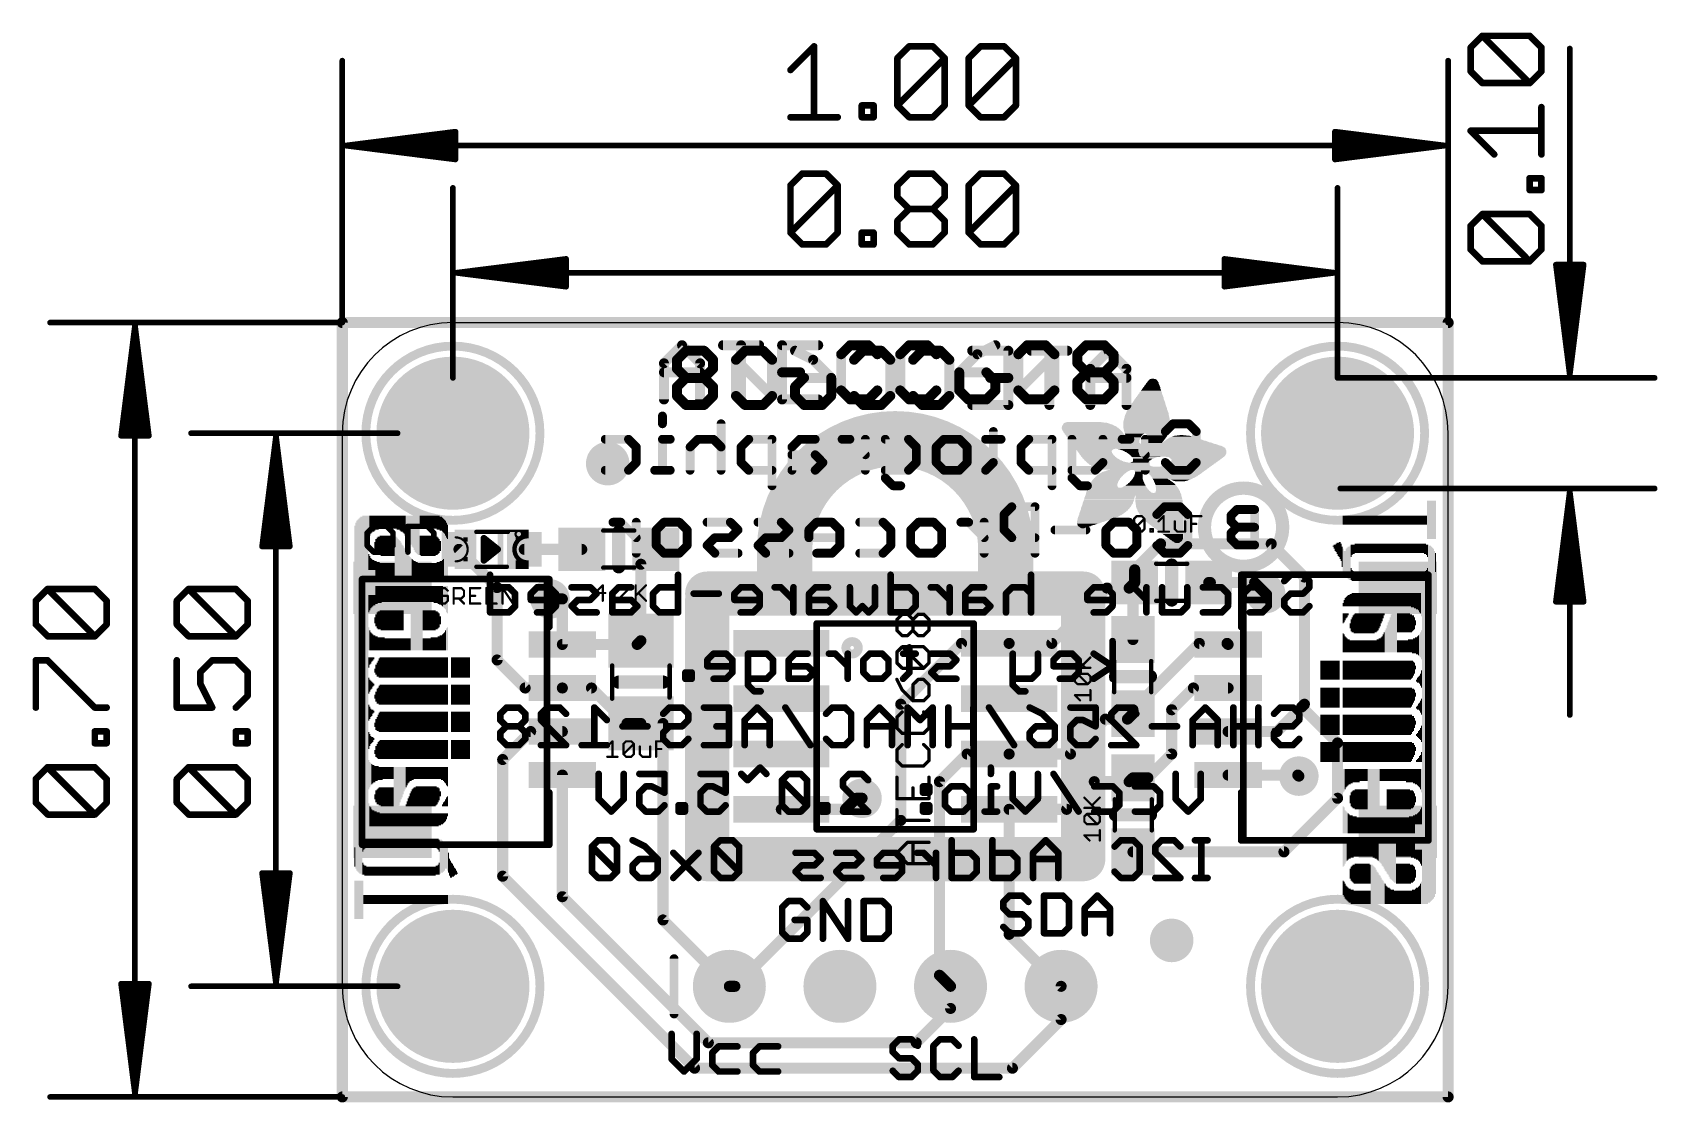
# Model space of a CAD drawing. Extents: x -13.2 to 24.1, y -14.7 to 9.9.
import ezdxf

# ---------------------------------------------------------------- set-up
doc = ezdxf.new("R2010")
doc.units = 0
for name, color, linetype in [('1', 12, 'CONTINUOUS'), ('16', 5, 'CONTINUOUS'), ('17', 110, 'CONTINUOUS'), ('18', 110, 'CONTINUOUS'), ('20', 4, 'CONTINUOUS'), ('21', 53, 'CONTINUOUS'), ('22', 6, 'CONTINUOUS'), ('27', 253, 'CONTINUOUS'), ('47', 253, 'CONTINUOUS'), ('51', 53, 'CONTINUOUS')]:
    doc.layers.add(name, color=color, linetype=linetype)

# ---------------------------------------------------------------- blocks, each defined once
blk = doc.blocks.new('RECT')
blk.add_solid([(-0.5, -0.5), (0.5, -0.5), (-0.5, 0.5), (0.5, 0.5)])
blk = doc.blocks.new('PIE')
at = {"const_width": 0.5}
blk.add_lwpolyline([(0, -0.25, 1), (0, 0.25, 1), (0, -0.25)], format="xyb", dxfattribs=at)
blk = doc.blocks.new('ROUNDP')
at = {"const_width": 0.5}
blk.add_lwpolyline([(0, -0.25, 1), (0, 0.25, 1), (0, -0.25)], format="xyb", dxfattribs=at)
blk = doc.blocks.new('ROUNDV')
at = {"const_width": 0.5}
blk.add_lwpolyline([(0, -0.25, 1), (0, 0.25, 1), (0, -0.25)], format="xyb", dxfattribs=at)

msp = doc.modelspace()

# ---------------------------------------------------------------- linework, layer by layer
at = {"layer": '1', "const_width": 0.254}
for points in [[(-3.417, -1.9685), (-2.54, -2.8455)], [(-1.917, -1.9685), (-0.596, -1.9685)], [(0.762, -2.3105), (1.104, -1.9685)], [(12.104, -2.4375), (12.7, -1.8415)], [(12.7, -1.8415), (15.24, -1.8415)], [(15.24, -1.8415), (16.002, -2.6035)], [(0.762, -4.0665), (0.762, -2.3105)], [(11.977, -2.8575), (12.104, -2.7305)], [(12.065, -2.7695), (12.104, -2.7305)], [(12.104, -2.7305), (12.104, -2.4375)], [(13.804, -2.7305), (13.843, -2.7305)], [(14.859, -2.7305), (13.804, -2.7305)], [(14.859, -2.7305), (15.113, -2.9845)], [(16.002, -5.5245), (16.002, -2.6035)], [(-2.54, -2.8455), (-2.54, -4.5085)], [(-1.042, -3.1071), (-1.3273, -3.1071)], [(-1.042, -4.1515), (-1.042, -3.1071)], [(11.469, -2.8575), (10.199, -4.1275)], [(11.977, -2.8575), (11.469, -2.8575)], [(12.065, -4.0395), (12.065, -2.7695)], [(-1.042, -4.1515), (0.677, -4.1515)], [(0.677, -4.1515), (0.762, -4.0665)], [(8.128, -4.1275), (6.731, -5.5245)], [(9.2202, -4.1275), (8.128, -4.1275)], [(9.2202, -4.1275), (10.199, -4.1275)], [(13.589, -4.1275), (12.065, -5.6515)], [(14.226, -4.1275), (13.589, -4.1275)], [(14.226, -4.1275), (14.25, -4.1515)], [(-2.54, -4.5085), (-1.897, -5.1515)], [(-1.897, -5.1515), (-1.042, -5.1515)], [(-1.042, -5.1515), (-0.373, -5.1515)], [(-0.373, -5.1515), (0.442, -5.9665)], [(13.454, -5.1515), (12.954, -5.6515)], [(14.25, -5.1515), (13.454, -5.1515)], [(6.731, -5.5245), (6.731, -8.1915)], [(12.065, -5.6515), (12.065, -5.7395)], [(12.954, -5.6515), (12.954, -6.6675)], [(15.375, -6.1515), (15.9385, -5.588)], [(15.9385, -5.588), (16.002, -5.5245)], [(16.764, -6.4135), (15.9385, -5.588)], [(0.442, -5.9665), (0.762, -5.9665)], [(1.27, -5.9665), (0.762, -5.9665)], [(1.27, -5.9665), (1.27, -10.4775)], [(11.43, -5.8665), (10.629, -6.6675)], [(11.938, -5.8665), (11.43, -5.8665)], [(11.938, -5.8665), (12.065, -5.7395)], [(-1.77, -6.1515), (-2.413, -6.7945)], [(-1.042, -6.1515), (-1.77, -6.1515)], [(14.25, -6.1515), (15.375, -6.1515)], [(16.764, -7.6835), (16.764, -6.4135)], [(-2.413, -6.7945), (-2.413, -9.4731)], [(8.255, -6.6675), (7.62, -7.3025)], [(8.255, -6.6675), (9.2202, -6.6675)], [(9.2202, -6.6675), (10.629, -6.6675)], [(12.954, -6.6675), (12.407, -7.2145)], [(-1.042, -7.1515), (-1.042, -9.9435)], [(12.065, -7.2145), (11.977, -7.3025)], [(12.407, -7.2145), (12.065, -7.2145)], [(14.25, -7.1515), (15.851, -7.1515)], [(15.851, -7.1515), (15.875, -7.1755)], [(7.62, -7.3025), (7.62, -11.7475)], [(10.541, -7.9375), (11.176, -7.3025)], [(11.977, -7.3025), (11.176, -7.3025)], [(3.9878, -7.9375), (5.461, -7.9375)], [(5.715, -7.6835), (5.461, -7.9375)], [(5.842, -7.6835), (5.715, -7.6835)], [(9.2202, -7.9375), (9.2202, -10.8077)], [(9.2202, -7.9375), (10.541, -7.9375)], [(15.533, -8.9145), (16.764, -7.6835)], [(6.731, -8.1915), (2.921, -12.0015)], [(12.065, -8.9145), (15.533, -8.9145)], [(-2.413, -9.4731), (1.995, -13.8811)], [(-1.042, -9.9435), (2.3114, -13.2969)], [(2.794, -12.0015), (1.27, -10.4775)], [(9.2202, -10.8077), (10.414, -12.0015)], [(2.921, -12.0015), (2.794, -12.0015)], [(7.62, -11.7475), (7.874, -12.0015)], [(7.874, -12.5095), (7.874, -12.0015)], [(10.414, -12.7635), (10.414, -12.0015)], [(7.0866, -13.2969), (7.874, -12.5095)], [(9.2964, -13.8811), (10.414, -12.7635)], [(2.3114, -13.2969), (7.0866, -13.2969)], [(1.995, -13.8811), (9.2964, -13.8811)]]:
    msp.add_lwpolyline(points, dxfattribs=at)
at = {"layer": '1', "const_width": 0.127}
for points in [[(-3.3721, -1.9236, 1), (-3.4619, -2.0134)], [(-1.917, -1.905, 1), (-1.917, -2.032)], [(-0.596, -2.032, 1), (-0.596, -1.905)], [(1.1489, -2.0134, 1), (1.0591, -1.9236)], [(12.7, -1.778, 1), (12.7, -1.905)], [(12.7449, -1.8864, 1), (12.6551, -1.7966)], [(15.2849, -1.7966, 1), (15.1951, -1.8864)], [(15.24, -1.905, 1), (15.24, -1.778)], [(0.8255, -2.3105, 1), (0.6985, -2.3105)], [(0.7171, -2.2656, 1), (0.8069, -2.3554)], [(12.1675, -2.4375, 1), (12.0405, -2.4375)], [(12.0591, -2.3926, 1), (12.1489, -2.4824)], [(12.1489, -2.7754, 1), (12.0591, -2.6856)], [(12.1489, -2.7754, 1), (12.0591, -2.6856)], [(13.804, -2.667, 1), (13.804, -2.794)], [(13.804, -2.667, 1), (13.804, -2.794)], [(13.843, -2.794, 1), (13.843, -2.667)], [(14.9039, -2.6856, 1), (14.8141, -2.7754)], [(14.859, -2.794, 1), (14.859, -2.667)], [(16.0655, -2.6035, 1), (15.9385, -2.6035)], [(15.9571, -2.6484, 1), (16.0469, -2.5586)], [(-2.4765, -2.8455, 1), (-2.6035, -2.8455)], [(-2.5849, -2.8904, 1), (-2.4951, -2.8006)], [(-1.3273, -3.0436, 1), (-1.3273, -3.1706)], [(-0.9785, -3.1071, 1), (-1.1055, -3.1071)], [(-1.042, -3.1706, 1), (-1.042, -3.0436)], [(11.469, -2.794, 1), (11.469, -2.921)], [(11.5139, -2.9024, 1), (11.4241, -2.8126)], [(11.9321, -2.8126, 1), (12.0219, -2.9024)], [(11.977, -2.921, 1), (11.977, -2.794)], [(12.1285, -2.7695, 1), (12.0015, -2.7695)], [(12.0201, -2.7246, 1), (12.1099, -2.8144)], [(12.0405, -2.7305, 1), (12.1675, -2.7305)], [(15.0681, -3.0294, 1), (15.1579, -2.9396)], [(-1.042, -4.088, 1), (-1.042, -4.215)], [(-1.1055, -4.1515, 1), (-0.9785, -4.1515)], [(0.6321, -4.1066, 1), (0.7219, -4.1964)], [(0.677, -4.215, 1), (0.677, -4.088)], [(0.6985, -4.0665, 1), (0.8255, -4.0665)], [(0.8069, -4.1114, 1), (0.7171, -4.0216)], [(8.128, -4.064, 1), (8.128, -4.191)], [(8.1729, -4.1724, 1), (8.0831, -4.0826)], [(9.2202, -4.064, 1), (9.2202, -4.191)], [(9.2202, -4.191, 1), (9.2202, -4.064)], [(10.1541, -4.0826, 1), (10.2439, -4.1724)], [(10.199, -4.191, 1), (10.199, -4.064)], [(12.0015, -4.0395, 1), (12.1285, -4.0395)], [(13.589, -4.064, 1), (13.589, -4.191)], [(13.6339, -4.1724, 1), (13.5441, -4.0826)], [(14.2709, -4.0826, 1), (14.1811, -4.1724)], [(14.2051, -4.1964, 1), (14.2949, -4.1066)], [(14.226, -4.191, 1), (14.226, -4.064)], [(-2.4951, -4.4636, 1), (-2.5849, -4.5534)], [(-2.6035, -4.5085, 1), (-2.4765, -4.5085)], [(-1.897, -5.088, 1), (-1.897, -5.215)], [(-1.9419, -5.1964, 1), (-1.8521, -5.1066)], [(-1.042, -5.088, 1), (-1.042, -5.215)], [(-1.042, -5.215, 1), (-1.042, -5.088)], [(-0.3281, -5.1066, 1), (-0.4179, -5.1964)], [(-0.373, -5.215, 1), (-0.373, -5.088)], [(13.454, -5.088, 1), (13.454, -5.215)], [(13.4989, -5.1964, 1), (13.4091, -5.1066)], [(14.25, -5.215, 1), (14.25, -5.088)], [(6.7945, -5.5245, 1), (6.6675, -5.5245)], [(6.6861, -5.4796, 1), (6.7759, -5.5694)], [(12.1285, -5.6515, 1), (12.0015, -5.6515)], [(12.0201, -5.6066, 1), (12.1099, -5.6964)], [(13.0175, -5.6515, 1), (12.8905, -5.6515)], [(12.9091, -5.6066, 1), (12.9989, -5.6964)], [(15.9834, -5.5431, 1), (15.8936, -5.6329)], [(15.8936, -5.5431, 1), (15.9834, -5.6329)], [(15.9834, -5.6329, 1), (15.8936, -5.5431)], [(15.9385, -5.5245, 1), (16.0655, -5.5245)], [(16.0469, -5.5694, 1), (15.9571, -5.4796)], [(0.442, -5.903, 1), (0.442, -6.03)], [(0.3971, -6.0114, 1), (0.4869, -5.9216)], [(0.762, -5.903, 1), (0.762, -6.03)], [(0.762, -6.03, 1), (0.762, -5.903)], [(1.3335, -5.9665, 1), (1.2065, -5.9665)], [(1.27, -6.03, 1), (1.27, -5.903)], [(11.43, -5.803, 1), (11.43, -5.93)], [(11.4749, -5.9114, 1), (11.3851, -5.8216)], [(11.8931, -5.8216, 1), (11.9829, -5.9114)], [(11.938, -5.93, 1), (11.938, -5.803)], [(12.0015, -5.7395, 1), (12.1285, -5.7395)], [(12.1099, -5.7844, 1), (12.0201, -5.6946)], [(-1.77, -6.088, 1), (-1.77, -6.215)], [(-1.7251, -6.1964, 1), (-1.8149, -6.1066)], [(-1.042, -6.215, 1), (-1.042, -6.088)], [(14.25, -6.088, 1), (14.25, -6.215)], [(15.3301, -6.1066, 1), (15.4199, -6.1964)], [(15.375, -6.215, 1), (15.375, -6.088)], [(16.8275, -6.4135, 1), (16.7005, -6.4135)], [(16.7191, -6.4584, 1), (16.8089, -6.3686)], [(-2.3495, -6.7945, 1), (-2.4765, -6.7945)], [(-2.4579, -6.7496, 1), (-2.3681, -6.8394)], [(8.255, -6.604, 1), (8.255, -6.731)], [(8.2999, -6.7124, 1), (8.2101, -6.6226)], [(9.2202, -6.604, 1), (9.2202, -6.731)], [(9.2202, -6.731, 1), (9.2202, -6.604)], [(10.5841, -6.6226, 1), (10.6739, -6.7124)], [(10.629, -6.731, 1), (10.629, -6.604)], [(12.8905, -6.6675, 1), (13.0175, -6.6675)], [(12.9989, -6.7124, 1), (12.9091, -6.6226)], [(-0.9785, -7.1515, 1), (-1.1055, -7.1515)], [(12.065, -7.151, 1), (12.065, -7.278)], [(12.1099, -7.2594, 1), (12.0201, -7.1696)], [(12.407, -7.278, 1), (12.407, -7.151)], [(14.25, -7.088, 1), (14.25, -7.215)], [(15.8959, -7.1066, 1), (15.8061, -7.1964)], [(15.8301, -7.2204, 1), (15.9199, -7.1306)], [(15.851, -7.215, 1), (15.851, -7.088)], [(7.6835, -7.3025, 1), (7.5565, -7.3025)], [(7.5751, -7.2576, 1), (7.6649, -7.3474)], [(11.176, -7.239, 1), (11.176, -7.366)], [(11.2209, -7.3474, 1), (11.1311, -7.2576)], [(11.9321, -7.2576, 1), (12.0219, -7.3474)], [(11.977, -7.366, 1), (11.977, -7.239)], [(12.3621, -7.1696, 1), (12.4519, -7.2594)], [(3.9878, -7.874, 1), (3.9878, -8.001)], [(5.4161, -7.8926, 1), (5.5059, -7.9824)], [(5.461, -8.001, 1), (5.461, -7.874)], [(5.715, -7.62, 1), (5.715, -7.747)], [(5.7599, -7.7284, 1), (5.6701, -7.6386)], [(5.842, -7.747, 1), (5.842, -7.62)], [(9.2837, -7.9375, 1), (9.1567, -7.9375)], [(9.2202, -7.874, 1), (9.2202, -8.001)], [(10.4961, -7.8926, 1), (10.5859, -7.9824)], [(10.541, -8.001, 1), (10.541, -7.874)], [(16.7005, -7.6835, 1), (16.8275, -7.6835)], [(16.8089, -7.7284, 1), (16.7191, -7.6386)], [(6.6675, -8.1915, 1), (6.7945, -8.1915)], [(6.7759, -8.2364, 1), (6.6861, -8.1466)], [(12.065, -8.851, 1), (12.065, -8.978)], [(15.4881, -8.8696, 1), (15.5779, -8.9594)], [(15.533, -8.978, 1), (15.533, -8.851)], [(-2.3681, -9.4282, 1), (-2.4579, -9.518)], [(-2.4765, -9.4731, 1), (-2.3495, -9.4731)], [(-0.9971, -9.8986, 1), (-1.0869, -9.9884)], [(-1.1055, -9.9435, 1), (-0.9785, -9.9435)], [(1.3149, -10.4326, 1), (1.2251, -10.5224)], [(1.2065, -10.4775, 1), (1.3335, -10.4775)], [(9.2651, -10.7628, 1), (9.1753, -10.8526)], [(9.1567, -10.8077, 1), (9.2837, -10.8077)], [(2.794, -11.938, 1), (2.794, -12.065)], [(2.7491, -12.0464, 1), (2.8389, -11.9566)], [(2.8761, -11.9566, 1), (2.9659, -12.0464)], [(2.921, -12.065, 1), (2.921, -11.938)], [(7.6649, -11.7026, 1), (7.5751, -11.7924)], [(7.5565, -11.7475, 1), (7.6835, -11.7475)], [(7.9375, -12.0015, 1), (7.8105, -12.0015)], [(7.8291, -12.0464, 1), (7.9189, -11.9566)], [(10.4775, -12.0015, 1), (10.3505, -12.0015)], [(10.3691, -12.0464, 1), (10.4589, -11.9566)], [(7.8105, -12.5095, 1), (7.9375, -12.5095)], [(7.9189, -12.5544, 1), (7.8291, -12.4646)], [(10.4589, -12.8084, 1), (10.3691, -12.7186)], [(10.3505, -12.7635, 1), (10.4775, -12.7635)], [(2.3114, -13.2334, 1), (2.3114, -13.3604)], [(2.2665, -13.3418, 1), (2.3563, -13.252)], [(7.0417, -13.252, 1), (7.1315, -13.3418)], [(7.0866, -13.3604, 1), (7.0866, -13.2334)], [(1.995, -13.8176, 1), (1.995, -13.9446)], [(1.9501, -13.926, 1), (2.0399, -13.8362)], [(9.2515, -13.8362, 1), (9.3413, -13.926)], [(9.2964, -13.9446, 1), (9.2964, -13.8176)]]:
    msp.add_lwpolyline(points, format="xyb", dxfattribs=at)
at = {"layer": '16', "const_width": 0.254}
for points in [[(-6.096, 3.2385), (-6.096, -14.5415)], [(19.304, 3.2385), (-6.096, 3.2385)], [(19.304, -14.5415), (19.304, 3.2385)], [(-6.096, -14.5415), (19.304, -14.5415)]]:
    msp.add_lwpolyline(points, dxfattribs=at)
at = {"layer": '16', "const_width": 0.127}
for points in [[(-6.0325, 3.2385, 1), (-6.1595, 3.2385)], [(-6.096, 3.302, 1), (-6.096, 3.175)], [(19.3675, 3.2385, 1), (19.2405, 3.2385)], [(19.304, 3.175, 1), (19.304, 3.302)], [(-6.096, -14.478, 1), (-6.096, -14.605)], [(-6.1595, -14.5415, 1), (-6.0325, -14.5415)], [(19.2405, -14.5415, 1), (19.3675, -14.5415)], [(19.304, -14.605, 1), (19.304, -14.478)]]:
    msp.add_lwpolyline(points, format="xyb", dxfattribs=at)
at = {"layer": '20'}
for p, q in [((-3.556, 3.2385), (16.764, 3.2385)), ((-6.096, 0.6985), (-6.096, -12.0015)), ((19.304, -12.0015), (19.304, 0.6985)), ((-3.556, -14.5415), (16.764, -14.5415))]:
    msp.add_line(p, q, dxfattribs=at)
for centre, start, end in [((-3.556, 0.6985), 90, 180), ((16.764, 0.6985), 0, 90), ((-3.556, -12.0015), 180, 270), ((16.764, -12.0015), 270, 0)]:
    msp.add_arc(centre, 2.54, start, end, dxfattribs=at)
at = {"layer": '21'}
for points, const_width in [([(-3.556, -1.3015, 1), (-3.556, 2.6985, 1), (-3.556, -1.3015)], 0.2032), ([(1.7479, 2.7593, 1), (1.6671, 2.6785)], 0.1143), ([(1.7479, 2.6785, 1), (1.6671, 2.7593)], 0.1143), ([(2.6488, 2.776, 1), (2.6488, 2.6617)], 0.1143), ([(3.1212, 2.7189, 1), (3.0069, 2.7189)], 0.1143), ([(3.4792, 2.6617, 1), (3.4792, 2.776)], 0.1143), ([(4.0624, 2.7189, 1), (3.9481, 2.7189)], 0.1143), ([(4.0053, 2.776, 1), (4.0053, 2.6617)], 0.1143), ([(4.8357, 2.6617, 1), (4.8357, 2.776)], 0.1143), ([(5.4189, 2.5113, 1), (5.3046, 2.5113)], 0.1143), ([(5.5694, 2.776, 1), (5.5694, 2.6617)], 0.1143), ([(5.6098, 2.6785, 1), (5.529, 2.7593)], 0.1143), ([(6.025, 2.7593, 1), (5.9442, 2.6785)], 0.1143), ([(5.9846, 2.6617, 1), (5.9846, 2.776)], 0.1143), ([(6.7755, 2.5113, 1), (6.6612, 2.5113)], 0.1143), ([(6.9259, 2.776, 1), (6.9259, 2.6617)], 0.1143), ([(6.9663, 2.6785, 1), (6.8855, 2.7593)], 0.1143), ([(7.3815, 2.7593, 1), (7.3007, 2.6785)], 0.1143), ([(7.3411, 2.6617, 1), (7.3411, 2.776)], 0.1143), ([(8.4645, 2.5624, 1), (8.5156, 2.4601)], 0.1143), ([(8.5304, 2.4708, 1), (8.4496, 2.5517)], 0.1143), ([(8.9308, 2.6677, 1), (8.8797, 2.77)], 0.1143), ([(9.4885, 2.5113, 1), (9.3742, 2.5113)], 0.1143), ([(9.6389, 2.776, 1), (9.6389, 2.6617)], 0.1143), ([(9.6793, 2.6785, 1), (9.5985, 2.7593)], 0.1143), ([(10.0945, 2.7593, 1), (10.0137, 2.6785)], 0.1143), ([(10.0541, 2.6617, 1), (10.0541, 2.776)], 0.1143), ([(10.3189, 2.5113, 1), (10.2046, 2.5113)], 0.1143), ([(10.3022, 2.4708, 1), (10.2213, 2.5517)], 0.1143), ([(10.845, 2.5113, 1), (10.7307, 2.5113)], 0.1143), ([(10.9954, 2.776, 1), (10.9954, 2.6617)], 0.1143), ([(11.0358, 2.6785, 1), (10.955, 2.7593)], 0.1143), ([(11.4511, 2.7593, 1), (11.3702, 2.6785)], 0.1143), ([(11.4106, 2.6617, 1), (11.4106, 2.776)], 0.1143), ([(11.6754, 2.5113, 1), (11.5611, 2.5113)], 0.1143), ([(16.764, -1.3015, 1), (16.764, 2.6985, 1), (16.764, -1.3015)], 0.2032), ([(1.3494, 2.3036, 1), (1.2351, 2.3036)], 0.1143), ([(1.2519, 2.3441, 1), (1.3327, 2.2632)], 0.1143), ([(2.1799, 2.3036, 1), (2.0656, 2.3036)], 0.1143), ([(2.0823, 2.2632, 1), (2.1631, 2.3441)], 0.1143), ([(5.3214, 2.5517, 1), (5.4022, 2.4708)], 0.1143), ([(6.1518, 2.4708, 1), (6.2326, 2.5517)], 0.1143), ([(6.6779, 2.5517, 1), (6.7587, 2.4708)], 0.1143), ([(7.5083, 2.4708, 1), (7.5892, 2.5517)], 0.1143), ([(9.3909, 2.5517, 1), (9.4717, 2.4708)], 0.1143), ([(10.2213, 2.4708, 1), (10.3022, 2.5517)], 0.1143), ([(10.7474, 2.5517, 1), (10.8282, 2.4708)], 0.1143), ([(10.8282, 2.3441, 1), (10.7474, 2.2632)], 0.1143), ([(10.7307, 2.3036, 1), (10.845, 2.3036)], 0.1143), ([(11.5611, 2.3036, 1), (11.6754, 2.3036)], 0.1143), ([(11.5778, 2.4708, 1), (11.6587, 2.5517)], 0.1143), ([(11.6587, 2.2632, 1), (11.5778, 2.3441)], 0.1143), ([(1.2923, 2.1532, 1), (1.2923, 2.0389)], 0.1143), ([(2.1227, 2.0389, 1), (2.1227, 2.1532)], 0.1143), ([(4.0053, 2.1532, 1), (4.0053, 2.0389)], 0.1143), ([(4.4205, 2.0389, 1), (4.4205, 2.1532)], 0.1143), ([(8.0748, 2.1532, 1), (8.0748, 2.0389)], 0.1143), ([(8.132, 2.096, 1), (8.0177, 2.096)], 0.1143), ([(8.0344, 2.1364, 1), (8.1152, 2.0556)], 0.1143), ([(8.738, 2.1364, 1), (8.6572, 2.0556)], 0.1143), ([(8.6976, 2.0389, 1), (8.6976, 2.1532)], 0.1143), ([(8.9624, 1.8884, 1), (8.8481, 1.8884)], 0.1143), ([(8.8648, 1.848, 1), (8.9457, 1.9288)], 0.1143), ([(10.7474, 1.9288, 1), (10.8282, 1.848)], 0.1143), ([(10.845, 1.8884, 1), (10.7307, 1.8884)], 0.1143), ([(10.9954, 2.1532, 1), (10.9954, 2.0389)], 0.1143), ([(11.0358, 2.0556, 1), (10.955, 2.1364)], 0.1143), ([(10.955, 2.0556, 1), (11.0358, 2.1364)], 0.1143), ([(11.4511, 2.1364, 1), (11.3702, 2.0556)], 0.1143), ([(11.3702, 2.1364, 1), (11.4511, 2.0556)], 0.1143), ([(11.4106, 2.0389, 1), (11.4106, 2.1532)], 0.1143), ([(11.6754, 1.8884, 1), (11.5611, 1.8884)], 0.1143), ([(11.5778, 1.848, 1), (11.6587, 1.9288)], 0.1143), ([(1.2351, 1.4732, 1), (1.3494, 1.4732)], 0.1143), ([(2.0656, 1.4732, 1), (2.1799, 1.4732)], 0.1143), ([(3.0069, 1.4732, 1), (3.1212, 1.4732)], 0.1143), ([(4.0053, 1.5304, 1), (4.0053, 1.4161)], 0.1143), ([(3.9481, 1.4732, 1), (4.0624, 1.4732)], 0.1143), ([(4.8357, 1.4161, 1), (4.8357, 1.5304)], 0.1143), ([(5.3046, 1.6808, 1), (5.4189, 1.6808)], 0.1143), ([(5.4022, 1.7212, 1), (5.3214, 1.6404)], 0.1143), ([(5.5694, 1.5304, 1), (5.5694, 1.4161)], 0.1143), ([(5.529, 1.4328, 1), (5.6098, 1.5136)], 0.1143), ([(5.9442, 1.5136, 1), (6.025, 1.4328)], 0.1143), ([(5.9846, 1.4161, 1), (5.9846, 1.5304)], 0.1143), ([(6.2326, 1.6404, 1), (6.1518, 1.7212)], 0.1143), ([(6.7587, 1.7212, 1), (6.6779, 1.6404)], 0.1143), ([(6.6612, 1.6808, 1), (6.7755, 1.6808)], 0.1143), ([(6.9259, 1.5304, 1), (6.9259, 1.4161)], 0.1143), ([(6.8855, 1.4328, 1), (6.9663, 1.5136)], 0.1143), ([(7.3007, 1.5136, 1), (7.3815, 1.4328)], 0.1143), ([(7.3411, 1.4161, 1), (7.3411, 1.5304)], 0.1143), ([(7.5892, 1.6404, 1), (7.5083, 1.7212)], 0.1143), ([(8.1152, 1.7212, 1), (8.0344, 1.6404)], 0.1143), ([(8.0177, 1.6808, 1), (8.132, 1.6808)], 0.1143), ([(8.2824, 1.5304, 1), (8.2824, 1.4161)], 0.1143), ([(8.242, 1.4328, 1), (8.3228, 1.5136)], 0.1143), ([(8.6572, 1.5136, 1), (8.738, 1.4328)], 0.1143), ([(8.6976, 1.4161, 1), (8.6976, 1.5304)], 0.1143), ([(8.8481, 1.6808, 1), (8.9624, 1.6808)], 0.1143), ([(8.9457, 1.6404, 1), (8.8648, 1.7212)], 0.1143), ([(9.4717, 1.7212, 1), (9.3909, 1.6404)], 0.1143), ([(9.3909, 1.7212, 1), (9.4717, 1.6404)], 0.1143), ([(9.3742, 1.6808, 1), (9.4885, 1.6808)], 0.1143), ([(9.6389, 1.5304, 1), (9.6389, 1.4161)], 0.1143), ([(9.5985, 1.4328, 1), (9.6793, 1.5136)], 0.1143), ([(10.0137, 1.5136, 1), (10.0945, 1.4328)], 0.1143), ([(10.0541, 1.4161, 1), (10.0541, 1.5304)], 0.1143), ([(10.2046, 1.6808, 1), (10.3189, 1.6808)], 0.1143), ([(10.3022, 1.6404, 1), (10.2213, 1.7212)], 0.1143), ([(10.8282, 1.7212, 1), (10.7474, 1.6404)], 0.1143), ([(10.7307, 1.6808, 1), (10.845, 1.6808)], 0.1143), ([(10.9954, 1.5304, 1), (10.9954, 1.4161)], 0.1143), ([(10.955, 1.4328, 1), (11.0358, 1.5136)], 0.1143), ([(11.3702, 1.5136, 1), (11.4511, 1.4328)], 0.1143), ([(11.4106, 1.4161, 1), (11.4106, 1.5304)], 0.1143), ([(11.5611, 1.6808, 1), (11.6754, 1.6808)], 0.1143), ([(11.6587, 1.6404, 1), (11.5778, 1.7212)], 0.1143), ([(6.604, 0.5715, 0.4142), (4.064, -1.9685)], 1.27), ([(6.604, 0.889, 1), (6.604, 0.254)], 0.635), ([(9.144, -1.9685, 0.4142), (6.6065, 0.5715)], 1.27), ([(6.6067, 0.889, 1), (6.6064, 0.254)], 0.635), ([(6.604, 0.254, 1), (6.604, 0.889)], 0.635), ([(6.6065, 0.254, 1), (6.6065, 0.889)], 0.635), ([(-5.3762, -1.4071, 1), (-5.3762, -1.4706)], 0.0635), ([(-5.3538, -1.4613, 1), (-5.3987, -1.4164)], 0.0635), ([(-5.0572, -1.4164, 1), (-5.1021, -1.4613)], 0.0635), ([(-5.0796, -1.4706, 1), (-5.0796, -1.4071)], 0.0635), ([(-4.5572, -1.4388, 1), (-4.6207, -1.4388)], 0.0635), ([(-4.589, -1.4071, 1), (-4.589, -1.4706)], 0.0635), ([(-4.1217, -1.4164, 1), (-4.1666, -1.4613)], 0.0635), ([(-4.1441, -1.4706, 1), (-4.1441, -1.4071)], 0.0635), ([(0.3302, -1.5685, 1), (0.1778, -1.5685)], 0.1524), ([(4.3815, -1.9685, 1), (3.7465, -1.9685)], 0.635), ([(9.4615, -1.9685, 1), (8.8265, -1.9685)], 0.635), ([(-5.4928, -1.5871, 1), (-5.5563, -1.5871)], 0.0635), ([(-5.547, -1.5647, 1), (-5.502, -1.6096)], 0.0635), ([(-5.502, -1.8613, 1), (-5.547, -1.9062)], 0.0635), ([(-5.5563, -1.8837, 1), (-5.4928, -1.8837)], 0.0635), ([(-4.8996, -1.5871, 1), (-4.9631, -1.5871)], 0.0635), ([(-4.9631, -1.8837, 1), (-4.8996, -1.8837)], 0.0635), ([(-4.9538, -1.6096, 1), (-4.9089, -1.5647)], 0.0635), ([(-4.9089, -1.9062, 1), (-4.9538, -1.8613)], 0.0635), ([(-3.9641, -1.5871, 1), (-4.0276, -1.5871)], 0.0635), ([(-4.0183, -1.6096, 1), (-3.9734, -1.5647)], 0.0635), ([(-2.821, -1.6847, 1), (-2.8686, -1.7443)], 0.0762), ([(-2.8067, -1.7145, 1), (-2.8829, -1.7145)], 0.0762), ([(-2.8448, -1.7907, 1), (-2.8448, -1.8669)], 0.0762), ([(-2.7019, -1.8669, 1), (-2.7019, -1.7907)], 0.0762), ([(3.7465, -1.9685, 1), (4.3815, -1.9685)], 0.635), ([(8.8265, -1.9683, 1), (9.4615, -1.9687)], 0.635), ([(-5.3762, -2.0002, 1), (-5.3762, -2.0638)], 0.0635), ([(-5.3987, -2.0545, 1), (-5.3538, -2.0095)], 0.0635), ([(-5.1021, -2.0095, 1), (-5.0572, -2.0545)], 0.0635), ([(-5.0796, -2.0638, 1), (-5.0796, -2.0002)], 0.0635), ([(-4.6207, -2.032, 1), (-4.5572, -2.032)], 0.0635), ([(-4.0276, -2.032, 1), (-3.9641, -2.032)], 0.0635), ([(-2.8448, -1.9431, 1), (-2.8448, -2.0193)], 0.0762), ([(-2.8448, -2.0955, 1), (-2.8448, -2.1717)], 0.0762), ([(-2.8686, -2.1927, 1), (-2.821, -2.2523)], 0.0762), ([(-2.8829, -2.2225, 1), (-2.8067, -2.2225)], 0.0762), ([(-2.7337, -2.1717, 1), (-2.7337, -2.0955)], 0.0762), ([(-2.5035, -1.9983, 1), (-2.5511, -1.9387)], 0.0762), ([(-2.5511, -1.9983, 1), (-2.5035, -1.9387)], 0.0762), ([(-2.5432, -2.0193, 1), (-2.5432, -1.9431)], 0.0762), ([(13.0302, -2.3305, 1), (12.8778, -2.3305)], 0.1524), ([(-3.942, -2.6134, 1), (-3.942, -2.6896)], 0.0762), ([(-1.3039, -2.6515, 1), (-1.3801, -2.6515)], 0.0762), ([(-1.342, -2.6896, 1), (-1.342, -2.6134)], 0.0762), ([(0.1778, -2.3685, 1), (0.3302, -2.3685)], 0.1524), ([(2.286, -2.7305, 1), (2.286, -3.2385)], 0.508), ([(2.54, -3.1115, 1), (2.032, -3.1115)], 0.508), ([(3.7465, -2.7305, 1), (4.3815, -2.7305)], 0.635), ([(8.8265, -2.8575, 1), (9.4615, -2.8575)], 0.635), ([(11.176, -3.1115, 1), (10.668, -3.1115)], 0.508), ([(10.922, -3.2385, 1), (10.922, -2.7305)], 0.508), ([(14.5881, -2.5515, 1), (14.5119, -2.5515)], 0.0762), ([(14.55, -2.5134, 1), (14.55, -2.5896)], 0.0762), ([(17.15, -2.5896, 1), (17.15, -2.5134)], 0.0762), ([(12.8778, -3.1305, 1), (13.0302, -3.1305)], 0.1524), ([(-5.6039, -3.5515, 1), (-5.6801, -3.5515)], 0.0762), ([(-1.3801, -3.7515, 1), (-1.3039, -3.7515)], 0.0762), ([(4.801, -3.6324, 1), (4.801, -3.7086)], 0.0762), ([(8.407, -3.7086, 1), (8.407, -3.6324)], 0.0762), ([(14.5119, -3.7515, 1), (14.5881, -3.7515)], 0.0762), ([(18.8881, -3.5515, 1), (18.8119, -3.5515)], 0.0762), ([(5.6134, -4.3727, 1), (5.6134, -4.0855, 1), (5.6134, -4.3727)], 0.2032), ([(11.665, -4.8133, 1), (11.665, -4.9657)], 0.1524), ([(12.465, -4.9657, 1), (12.465, -4.8133)], 0.1524), ([(0.254, -4.9403, 1), (0.254, -5.0927)], 0.1524), ([(1.27, -5.0927, 1), (1.27, -4.9403)], 0.1524), ([(-5.6801, -7.7515, 1), (-5.6039, -7.7515)], 0.0762), ([(-1.3039, -7.5515, 1), (-1.3801, -7.5515)], 0.0762), ([(14.5881, -7.5515, 1), (14.5119, -7.5515)], 0.0762), ([(18.8119, -7.7515, 1), (18.8881, -7.7515)], 0.0762), ([(11.665, -7.9883, 1), (11.665, -8.1407)], 0.1524), ([(12.465, -8.1407, 1), (12.465, -7.9883)], 0.1524), ([(2.286, -8.8265, 1), (2.286, -9.3345)], 0.508), ([(4.801, -8.3564, 1), (4.801, -8.4326)], 0.0762), ([(8.407, -8.4326, 1), (8.407, -8.3564)], 0.0762), ([(10.922, -9.3345, 1), (10.922, -8.8265)], 0.508), ([(14.55, -8.6134, 1), (14.55, -8.6896)], 0.0762), ([(17.15, -8.6896, 1), (17.15, -8.6134)], 0.0762), ([(-3.942, -8.7134, 1), (-3.942, -8.7896)], 0.0762), ([(-1.3801, -8.7515, 1), (-1.3039, -8.7515)], 0.0762), ([(-1.342, -8.7896, 1), (-1.342, -8.7134)], 0.0762), ([(2.032, -9.0805, 1), (2.54, -9.0805)], 0.508), ([(10.668, -9.0805, 1), (11.176, -9.0805)], 0.508), ([(14.5119, -8.6515, 1), (14.5881, -8.6515)], 0.0762), ([(-3.556, -14.0015, 1), (-3.556, -10.0015, 1), (-3.556, -14.0015)], 0.2032), ([(4.151, -10.0069, 1), (4.151, -10.0831)], 0.0762), ([(4.1779, -10.0719, 1), (4.124, -10.018)], 0.0762), ([(4.466, -10.018, 1), (4.4121, -10.0719)], 0.0762), ([(4.4391, -10.0831, 1), (4.4391, -10.0069)], 0.0762), ([(4.9741, -10.0238, 1), (4.9107, -10.0661)], 0.0762), ([(4.9805, -10.045, 1), (4.9043, -10.045)], 0.0762), ([(5.5568, -10.045, 1), (5.4806, -10.045)], 0.0762), ([(5.9161, -10.045, 1), (5.8399, -10.045)], 0.0762), ([(5.878, -10.0069, 1), (5.878, -10.0831)], 0.0762), ([(6.3371, -10.018, 1), (6.2832, -10.0719)], 0.0762), ([(6.3101, -10.0831, 1), (6.3101, -10.0069)], 0.0762), ([(9.125, -10.062, 1), (9.0488, -10.062)], 0.0762), ([(9.06, -10.0351, 1), (9.1139, -10.089)], 0.0762), ([(9.231, -9.8799, 1), (9.231, -9.9561)], 0.0762), ([(9.2579, -9.9449, 1), (9.204, -9.891)], 0.0762), ([(9.546, -9.891, 1), (9.4921, -9.9449)], 0.0762), ([(9.5191, -9.9561, 1), (9.5191, -9.8799)], 0.0762), ([(9.6362, -10.089, 1), (9.6901, -10.0351)], 0.0762), ([(10.0605, -9.918, 1), (9.9843, -9.918)], 0.0762), ([(10.0224, -9.8799, 1), (10.0224, -9.9561)], 0.0762), ([(10.4816, -9.891, 1), (10.4277, -9.9449)], 0.0762), ([(10.4546, -9.9561, 1), (10.4546, -9.8799)], 0.0762), ([(10.6368, -10.062, 1), (10.5606, -10.062)], 0.0762), ([(10.5717, -10.089, 1), (10.6256, -10.0351)], 0.0762), ([(11.273, -9.891, 1), (11.2191, -9.9449)], 0.0762), ([(11.273, -9.9449, 1), (11.2191, -9.891)], 0.0762), ([(16.764, -14.0015, 1), (16.764, -10.0015, 1), (16.764, -14.0015)], 0.2032), ([(4.045, -10.189, 1), (3.9688, -10.189)], 0.0762), ([(3.98, -10.1621, 1), (4.0339, -10.216)], 0.0762), ([(4.295, -10.439, 1), (4.295, -10.5152)], 0.0762), ([(4.6212, -10.4771, 1), (4.545, -10.4771)], 0.0762), ([(4.5562, -10.216, 1), (4.6101, -10.1621)], 0.0762), ([(4.5831, -10.5152, 1), (4.5831, -10.439)], 0.0762), ([(6.4923, -10.189, 1), (6.4161, -10.189)], 0.0762), ([(6.4272, -10.216, 1), (6.4811, -10.1621)], 0.0762), ([(9.1139, -10.1791, 1), (9.06, -10.233)], 0.0762), ([(9.0488, -10.2061, 1), (9.125, -10.2061)], 0.0762), ([(9.231, -10.312, 1), (9.231, -10.3882)], 0.0762), ([(9.204, -10.3771, 1), (9.2579, -10.3232)], 0.0762), ([(9.546, -10.3232, 1), (9.4921, -10.3771)], 0.0762), ([(9.5191, -10.3882, 1), (9.5191, -10.312)], 0.0762), ([(9.7012, -10.4942, 1), (9.625, -10.4942)], 0.0762), ([(9.6362, -10.5211, 1), (9.6901, -10.4672)], 0.0762), ([(10.931, -10.1791, 1), (10.9849, -10.233)], 0.0762), ([(10.9961, -10.2061, 1), (10.9199, -10.2061)], 0.0762), ([(10.958, -10.312, 1), (10.958, -10.3882)], 0.0762), ([(11.5723, -10.2061, 1), (11.4961, -10.2061)], 0.0762), ([(11.5072, -10.233, 1), (11.5611, -10.1791)], 0.0762), ([(11.5342, -10.3882, 1), (11.5342, -10.312)], 0.0762), ([(4.0339, -10.7383, 1), (3.98, -10.7922)], 0.0762), ([(3.9688, -10.7652, 1), (4.045, -10.7652)], 0.0762), ([(4.545, -10.7652, 1), (4.6212, -10.7652)], 0.0762), ([(4.6101, -10.7922, 1), (4.5562, -10.7383)], 0.0762), ([(6.4161, -10.7652, 1), (6.4923, -10.7652)], 0.0762), ([(6.4811, -10.7922, 1), (6.4272, -10.7383)], 0.0762), ([(9.1139, -10.6113, 1), (9.06, -10.6652)], 0.0762), ([(9.231, -10.7442, 1), (9.231, -10.8204)], 0.0762), ([(9.204, -10.8092, 1), (9.2579, -10.7554)], 0.0762), ([(9.4921, -10.7554, 1), (9.546, -10.8092)], 0.0762), ([(9.5191, -10.8204, 1), (9.5191, -10.7442)], 0.0762), ([(9.625, -10.6382, 1), (9.7012, -10.6382)], 0.0762), ([(9.6901, -10.6652, 1), (9.6362, -10.6113)], 0.0762), ([(10.0224, -10.7442, 1), (10.0224, -10.8204)], 0.0762), ([(9.9843, -10.7823, 1), (10.0605, -10.7823)], 0.0762), ([(10.4277, -10.7554, 1), (10.4816, -10.8092)], 0.0762), ([(10.4546, -10.8204, 1), (10.4546, -10.7442)], 0.0762), ([(10.5606, -10.6382, 1), (10.6368, -10.6382)], 0.0762), ([(10.6256, -10.6652, 1), (10.5717, -10.6113)], 0.0762), ([(10.9199, -10.7823, 1), (10.9961, -10.7823)], 0.0762), ([(11.4961, -10.7823, 1), (11.5723, -10.7823)], 0.0762), ([(4.151, -10.8712, 1), (4.151, -10.9474)], 0.0762), ([(4.124, -10.9362, 1), (4.1779, -10.8824)], 0.0762), ([(4.4121, -10.8824, 1), (4.466, -10.9362)], 0.0762), ([(4.4391, -10.9474, 1), (4.4391, -10.8712)], 0.0762), ([(4.9043, -10.9093, 1), (4.9805, -10.9093)], 0.0762), ([(5.4806, -10.9093, 1), (5.5568, -10.9093)], 0.0762), ([(5.487, -10.9304, 1), (5.5504, -10.8882)], 0.0762), ([(5.878, -10.8712, 1), (5.878, -10.9474)], 0.0762), ([(5.8399, -10.9093, 1), (5.9161, -10.9093)], 0.0762), ([(6.2832, -10.8824, 1), (6.3371, -10.9362)], 0.0762), ([(6.3101, -10.9474, 1), (6.3101, -10.8712)], 0.0762), ([(1.505, -13.093, 1), (1.4288, -13.093)], 0.0762), ([(2.0812, -13.093, 1), (2.005, -13.093)], 0.0762), ([(2.5465, -13.343, 1), (2.5465, -13.4192)], 0.0762), ([(2.5734, -13.408, 1), (2.5196, -13.3541)], 0.0762), ([(2.9787, -13.4192, 1), (2.9787, -13.343)], 0.0762), ([(3.482, -13.343, 1), (3.482, -13.4192)], 0.0762), ([(3.509, -13.408, 1), (3.4551, -13.3541)], 0.0762), ([(3.9142, -13.4192, 1), (3.9142, -13.343)], 0.0762), ([(6.585, -13.364, 1), (6.5088, -13.364)], 0.0762), ([(6.52, -13.3371, 1), (6.5739, -13.391)], 0.0762), ([(6.5739, -13.4811, 1), (6.52, -13.535)], 0.0762), ([(6.691, -13.1819, 1), (6.691, -13.2581)], 0.0762), ([(6.7179, -13.2469, 1), (6.664, -13.193)], 0.0762), ([(7.006, -13.193, 1), (6.9521, -13.2469)], 0.0762), ([(6.9791, -13.2581, 1), (6.9791, -13.1819)], 0.0762), ([(7.0962, -13.391, 1), (7.1501, -13.3371)], 0.0762), ([(7.5205, -13.364, 1), (7.4443, -13.364)], 0.0762), ([(7.4555, -13.3371, 1), (7.5094, -13.391)], 0.0762), ([(7.6265, -13.1819, 1), (7.6265, -13.2581)], 0.0762), ([(7.6534, -13.2469, 1), (7.5996, -13.193)], 0.0762), ([(7.9416, -13.193, 1), (7.8877, -13.2469)], 0.0762), ([(7.9146, -13.2581, 1), (7.9146, -13.1819)], 0.0762), ([(8.0317, -13.391, 1), (8.0856, -13.3371)], 0.0762), ([(8.4561, -13.22, 1), (8.3799, -13.22)], 0.0762), ([(1.4939, -13.6422, 1), (1.44, -13.6961)], 0.0762), ([(1.4288, -13.6692, 1), (1.505, -13.6692)], 0.0762), ([(2.005, -13.6692, 1), (2.0812, -13.6692)], 0.0762), ([(2.0701, -13.6961, 1), (2.0162, -13.6422)], 0.0762), ([(2.4405, -13.5251, 1), (2.3643, -13.5251)], 0.0762), ([(2.3755, -13.4982, 1), (2.4294, -13.5521)], 0.0762), ([(2.4294, -13.7863, 1), (2.3755, -13.8402)], 0.0762), ([(2.3643, -13.8132, 1), (2.4405, -13.8132)], 0.0762), ([(3.311, -13.4982, 1), (3.3649, -13.5521)], 0.0762), ([(3.3649, -13.7863, 1), (3.311, -13.8402)], 0.0762), ([(3.3761, -13.5251, 1), (3.2999, -13.5251)], 0.0762), ([(3.2999, -13.8132, 1), (3.3761, -13.8132)], 0.0762), ([(6.5088, -13.5081, 1), (6.585, -13.5081)], 0.0762), ([(6.691, -13.614, 1), (6.691, -13.6902)], 0.0762), ([(6.664, -13.6791, 1), (6.7179, -13.6252)], 0.0762), ([(7.006, -13.6252, 1), (6.9521, -13.6791)], 0.0762), ([(6.9791, -13.6902, 1), (6.9791, -13.614)], 0.0762), ([(7.1612, -13.7962, 1), (7.085, -13.7962)], 0.0762), ([(7.0962, -13.8231, 1), (7.1501, -13.7692)], 0.0762), ([(1.7281, -13.9304, 1), (1.782, -13.9842)], 0.0762), ([(1.7281, -13.9842, 1), (1.782, -13.9304)], 0.0762), ([(2.5465, -13.9192, 1), (2.5465, -13.9954)], 0.0762), ([(2.5196, -13.9842, 1), (2.5734, -13.9304)], 0.0762), ([(2.9787, -13.9954, 1), (2.9787, -13.9192)], 0.0762), ([(3.482, -13.9192, 1), (3.482, -13.9954)], 0.0762), ([(3.4551, -13.9842, 1), (3.509, -13.9304)], 0.0762), ([(3.9142, -13.9954, 1), (3.9142, -13.9192)], 0.0762), ([(6.5739, -13.9133, 1), (6.52, -13.9672)], 0.0762), ([(6.691, -14.0462, 1), (6.691, -14.1224)], 0.0762), ([(6.664, -14.1112, 1), (6.7179, -14.0574)], 0.0762), ([(6.9521, -14.0574, 1), (7.006, -14.1112)], 0.0762), ([(6.9791, -14.1224, 1), (6.9791, -14.0462)], 0.0762), ([(7.085, -13.9402, 1), (7.1612, -13.9402)], 0.0762), ([(7.1501, -13.9672, 1), (7.0962, -13.9133)], 0.0762), ([(7.5094, -13.9133, 1), (7.4555, -13.9672)], 0.0762), ([(7.4443, -13.9402, 1), (7.5205, -13.9402)], 0.0762), ([(7.6265, -14.0462, 1), (7.6265, -14.1224)], 0.0762), ([(7.5996, -14.1112, 1), (7.6534, -14.0574)], 0.0762), ([(7.8877, -14.0574, 1), (7.9416, -14.1112)], 0.0762), ([(7.9146, -14.1224, 1), (7.9146, -14.0462)], 0.0762), ([(8.0856, -13.9672, 1), (8.0317, -13.9133)], 0.0762), ([(8.418, -14.0462, 1), (8.418, -14.1224)], 0.0762), ([(8.3799, -14.0843, 1), (8.4561, -14.0843)], 0.0762), ([(8.9942, -14.1224, 1), (8.9942, -14.0462)], 0.0762)]:
    msp.add_lwpolyline(points, format="xyb", dxfattribs=dict(at, const_width=const_width))
for points, const_width in [([(1.2923, 2.3036), (1.7075, 2.7189)], 0.2286), ([(1.7075, 2.7189), (2.1227, 2.3036)], 0.2286), ([(2.6488, 2.7189), (3.4792, 2.7189)], 0.2286), ([(3.064, 1.4732), (3.064, 2.7189)], 0.2286), ([(4.8357, 2.7189), (4.0053, 2.7189)], 0.2286), ([(4.0053, 2.7189), (4.0053, 1.4732)], 0.2286), ([(5.5694, 2.7189), (5.3618, 2.5113)], 0.2286), ([(5.3618, 2.5113), (5.3618, 1.6808)], 0.2286), ([(5.9846, 2.7189), (5.5694, 2.7189)], 0.2286), ([(6.1922, 2.5113), (5.9846, 2.7189)], 0.2286), ([(6.9259, 2.7189), (6.7183, 2.5113)], 0.2286), ([(6.7183, 2.5113), (6.7183, 1.6808)], 0.2286), ([(7.3411, 2.7189), (6.9259, 2.7189)], 0.2286), ([(7.5487, 2.5113), (7.3411, 2.7189)], 0.2286), ([(8.49, 2.5113), (8.0748, 2.096)], 0.2286), ([(8.9052, 2.7189), (8.49, 2.5113)], 0.2286), ([(9.4313, 2.5113), (9.6389, 2.7189)], 0.2286), ([(9.4313, 1.6808), (9.4313, 2.5113)], 0.2286), ([(9.4313, 1.6808), (10.2617, 2.5113)], 0.2286), ([(9.6389, 2.7189), (10.0541, 2.7189)], 0.2286), ([(10.0541, 2.7189), (10.2617, 2.5113)], 0.2286), ([(10.2617, 2.5113), (10.2617, 1.6808)], 0.2286), ([(10.7878, 2.5113), (10.9954, 2.7189)], 0.2286), ([(10.7878, 2.3036), (10.7878, 2.5113)], 0.2286), ([(10.9954, 2.7189), (11.4106, 2.7189)], 0.2286), ([(11.4106, 2.7189), (11.6182, 2.5113)], 0.2286), ([(11.6182, 2.5113), (11.6182, 2.3036)], 0.2286), ([(1.2923, 1.4732), (1.2923, 2.3036)], 0.2286), ([(2.1227, 2.3036), (2.1227, 1.4732)], 0.2286), ([(10.9954, 2.096), (10.7878, 2.3036)], 0.2286), ([(11.6182, 2.3036), (11.4106, 2.096)], 0.2286), ([(1.2923, 2.096), (2.1227, 2.096)], 0.2286), ([(4.0053, 2.096), (4.4205, 2.096)], 0.2286), ([(8.0748, 2.096), (8.0748, 1.6808)], 0.2286), ([(8.6976, 2.096), (8.0748, 2.096)], 0.2286), ([(8.9052, 1.8884), (8.6976, 2.096)], 0.2286), ([(8.9052, 1.6808), (8.9052, 1.8884)], 0.2286), ([(10.7878, 1.8884), (10.9954, 2.096)], 0.2286), ([(10.7878, 1.6808), (10.7878, 1.8884)], 0.2286), ([(10.9954, 2.096), (11.4106, 2.096)], 0.2286), ([(11.4106, 2.096), (11.6182, 1.8884)], 0.2286), ([(11.6182, 1.8884), (11.6182, 1.6808)], 0.2286), ([(4.0053, 1.4732), (4.8357, 1.4732)], 0.2286), ([(5.3618, 1.6808), (5.5694, 1.4732)], 0.2286), ([(5.5694, 1.4732), (5.9846, 1.4732)], 0.2286), ([(5.9846, 1.4732), (6.1922, 1.6808)], 0.2286), ([(6.7183, 1.6808), (6.9259, 1.4732)], 0.2286), ([(6.9259, 1.4732), (7.3411, 1.4732)], 0.2286), ([(7.3411, 1.4732), (7.5487, 1.6808)], 0.2286), ([(8.0748, 1.6808), (8.2824, 1.4732)], 0.2286), ([(8.2824, 1.4732), (8.6976, 1.4732)], 0.2286), ([(8.6976, 1.4732), (8.9052, 1.6808)], 0.2286), ([(9.6389, 1.4732), (9.4313, 1.6808)], 0.2286), ([(10.0541, 1.4732), (9.6389, 1.4732)], 0.2286), ([(10.2617, 1.6808), (10.0541, 1.4732)], 0.2286), ([(10.9954, 1.4732), (10.7878, 1.6808)], 0.2286), ([(11.4106, 1.4732), (10.9954, 1.4732)], 0.2286), ([(11.6182, 1.6808), (11.4106, 1.4732)], 0.2286), ([(6.604, 0.5715), (6.6065, 0.5715)], 1.27), ([(-5.3762, -1.4388), (-5.5245, -1.5871)], 0.127), ([(-5.0796, -1.4388), (-5.3762, -1.4388)], 0.127), ([(-4.9313, -1.5871), (-5.0796, -1.4388)], 0.127), ([(-4.589, -2.032), (-4.589, -1.4388)], 0.127), ([(-4.589, -1.4388), (-4.1441, -1.4388)], 0.127), ([(-4.1441, -1.4388), (-3.9958, -1.5871)], 0.127), ([(0.254, -1.5685), (0.254, -2.3685)], 0.3048), ([(4.064, -2.7305), (4.064, -1.9685)], 1.27), ([(9.144, -1.9685), (9.144, -2.8575)], 1.27), ([(-5.5245, -1.5871), (-5.5245, -1.8837)], 0.127), ([(-5.5245, -1.8837), (-5.3762, -2.032)], 0.127), ([(-5.0796, -2.032), (-4.9313, -1.8837)], 0.127), ([(-4.9313, -1.8837), (-4.9313, -1.5871)], 0.127), ([(-3.9958, -1.5871), (-3.9958, -2.032)], 0.127), ([(-2.5273, -1.9685), (-2.8448, -1.7145)], 0.1524), ([(-2.8448, -1.7145), (-2.8448, -2.2225)], 0.1524), ([(-2.8448, -1.8288), (-2.7019, -1.8288)], 0.1524), ([(-5.3762, -2.032), (-5.0796, -2.032)], 0.127), ([(-2.8448, -2.2225), (-2.5273, -1.9685)], 0.1524), ([(-2.8448, -1.9812), (-2.5432, -1.9812)], 0.1524), ([(-2.8448, -2.1336), (-2.7337, -2.1336)], 0.1524), ([(12.954, -2.3305), (12.954, -3.1305)], 0.3048), ([(-3.942, -2.6515), (-1.342, -2.6515)], 0.1524), ([(-1.342, -2.6515), (-1.342, -3.7515)], 0.1524), ([(2.286, -2.9845), (10.922, -2.9845)], 1.016), ([(2.286, -3.1115), (2.286, -9.0805)], 1.016), ([(10.922, -9.0805), (10.922, -3.1115)], 1.016), ([(14.55, -3.7515), (14.55, -2.5515)], 0.1524), ([(14.55, -2.5515), (17.15, -2.5515)], 0.1524), ([(-5.642, -3.5515), (-5.642, -7.7515)], 0.1524), ([(8.407, -3.6705), (4.801, -3.6705)], 0.1524), ([(18.85, -7.7515), (18.85, -3.5515)], 0.1524), ([(11.665, -4.8895), (12.465, -4.8895)], 0.3048), ([(0.254, -5.0165), (1.27, -5.0165)], 0.3048), ([(-1.342, -7.5515), (-1.342, -8.7515)], 0.1524), ([(14.55, -8.6515), (14.55, -7.5515)], 0.1524), ([(12.465, -8.0645), (11.665, -8.0645)], 0.3048), ([(2.286, -9.0805), (10.922, -9.0805)], 1.016), ([(4.801, -8.3945), (8.407, -8.3945)], 0.1524), ([(17.15, -8.6515), (14.55, -8.6515)], 0.1524), ([(-1.342, -8.7515), (-3.942, -8.7515)], 0.1524), ([(4.151, -10.045), (4.0069, -10.189)], 0.1524), ([(4.4391, -10.045), (4.151, -10.045)], 0.1524), ([(4.5831, -10.189), (4.4391, -10.045)], 0.1524), ([(4.9424, -10.9093), (4.9424, -10.045)], 0.1524), ([(4.9424, -10.045), (5.5187, -10.9093)], 0.1524), ([(5.5187, -10.9093), (5.5187, -10.045)], 0.1524), ([(5.878, -10.045), (5.878, -10.9093)], 0.1524), ([(6.3101, -10.045), (5.878, -10.045)], 0.1524), ([(6.4542, -10.189), (6.3101, -10.045)], 0.1524), ([(9.231, -9.918), (9.0869, -10.062)], 0.1524), ([(9.0869, -10.062), (9.0869, -10.2061)], 0.1524), ([(9.5191, -9.918), (9.231, -9.918)], 0.1524), ([(9.6631, -10.062), (9.5191, -9.918)], 0.1524), ([(10.0224, -9.918), (10.0224, -10.7823)], 0.1524), ([(10.4546, -9.918), (10.0224, -9.918)], 0.1524), ([(10.5987, -10.062), (10.4546, -9.918)], 0.1524), ([(10.5987, -10.6382), (10.5987, -10.062)], 0.1524), ([(10.958, -10.2061), (11.2461, -9.918)], 0.1524), ([(11.2461, -9.918), (11.5342, -10.2061)], 0.1524), ([(4.0069, -10.189), (4.0069, -10.7652)], 0.1524), ([(4.5831, -10.4771), (4.295, -10.4771)], 0.1524), ([(4.5831, -10.7652), (4.5831, -10.4771)], 0.1524), ([(6.4542, -10.7652), (6.4542, -10.189)], 0.1524), ([(9.0869, -10.2061), (9.231, -10.3501)], 0.1524), ([(9.231, -10.3501), (9.5191, -10.3501)], 0.1524), ([(9.5191, -10.3501), (9.6631, -10.4942)], 0.1524), ([(9.6631, -10.4942), (9.6631, -10.6382)], 0.1524), ([(10.958, -10.7823), (10.958, -10.2061)], 0.1524), ([(10.958, -10.3501), (11.5342, -10.3501)], 0.1524), ([(11.5342, -10.2061), (11.5342, -10.7823)], 0.1524), ([(4.0069, -10.7652), (4.151, -10.9093)], 0.1524), ([(4.4391, -10.9093), (4.5831, -10.7652)], 0.1524), ([(6.3101, -10.9093), (6.4542, -10.7652)], 0.1524), ([(9.231, -10.7823), (9.0869, -10.6382)], 0.1524), ([(9.5191, -10.7823), (9.231, -10.7823)], 0.1524), ([(9.6631, -10.6382), (9.5191, -10.7823)], 0.1524), ([(10.0224, -10.7823), (10.4546, -10.7823)], 0.1524), ([(10.4546, -10.7823), (10.5987, -10.6382)], 0.1524), ([(4.151, -10.9093), (4.4391, -10.9093)], 0.1524), ([(5.878, -10.9093), (6.3101, -10.9093)], 0.1524), ([(1.4669, -13.093), (1.4669, -13.6692)], 0.1524), ([(2.0431, -13.6692), (2.0431, -13.093)], 0.1524), ([(2.5465, -13.3811), (2.4024, -13.5251)], 0.1524), ([(2.9787, -13.3811), (2.5465, -13.3811)], 0.1524), ([(3.482, -13.3811), (3.338, -13.5251)], 0.1524), ([(3.9142, -13.3811), (3.482, -13.3811)], 0.1524), ([(6.691, -13.22), (6.5469, -13.364)], 0.1524), ([(6.5469, -13.364), (6.5469, -13.5081)], 0.1524), ([(6.5469, -13.5081), (6.691, -13.6521)], 0.1524), ([(6.9791, -13.22), (6.691, -13.22)], 0.1524), ([(7.1231, -13.364), (6.9791, -13.22)], 0.1524), ([(7.6265, -13.22), (7.4824, -13.364)], 0.1524), ([(7.4824, -13.364), (7.4824, -13.9402)], 0.1524), ([(7.9146, -13.22), (7.6265, -13.22)], 0.1524), ([(8.0587, -13.364), (7.9146, -13.22)], 0.1524), ([(8.418, -13.22), (8.418, -14.0843)], 0.1524), ([(1.4669, -13.6692), (1.755, -13.9573)], 0.1524), ([(1.755, -13.9573), (2.0431, -13.6692)], 0.1524), ([(2.4024, -13.5251), (2.4024, -13.8132)], 0.1524), ([(2.4024, -13.8132), (2.5465, -13.9573)], 0.1524), ([(3.338, -13.5251), (3.338, -13.8132)], 0.1524), ([(3.338, -13.8132), (3.482, -13.9573)], 0.1524), ([(6.691, -13.6521), (6.9791, -13.6521)], 0.1524), ([(6.9791, -13.6521), (7.1231, -13.7962)], 0.1524), ([(7.1231, -13.7962), (7.1231, -13.9402)], 0.1524), ([(2.5465, -13.9573), (2.9787, -13.9573)], 0.1524), ([(3.482, -13.9573), (3.9142, -13.9573)], 0.1524), ([(6.691, -14.0843), (6.5469, -13.9402)], 0.1524), ([(6.9791, -14.0843), (6.691, -14.0843)], 0.1524), ([(7.1231, -13.9402), (6.9791, -14.0843)], 0.1524), ([(7.4824, -13.9402), (7.6265, -14.0843)], 0.1524), ([(7.6265, -14.0843), (7.9146, -14.0843)], 0.1524), ([(7.9146, -14.0843), (8.0587, -13.9402)], 0.1524), ([(8.418, -14.0843), (8.9942, -14.0843)], 0.1524)]:
    msp.add_lwpolyline(points, dxfattribs=dict(at, const_width=const_width))
at = {"layer": '22'}
for points, const_width in [([(1.7974, 2.5919), (1.5897, 2.3843)], 0.2286), ([(2.2126, 2.5919), (1.7974, 2.5919)], 0.2286), ([(2.4202, 2.3843), (2.2126, 2.5919)], 0.2286), ([(3.1539, 2.5919), (2.9463, 2.3843)], 0.2286), ([(3.5691, 2.5919), (3.1539, 2.5919)], 0.2286), ([(3.7767, 2.3843), (3.5691, 2.5919)], 0.2286), ([(4.3028, 2.5919), (4.718, 2.3843)], 0.2286), ([(5.6593, 2.3843), (5.8669, 2.5919)], 0.2286), ([(5.8669, 2.5919), (6.2821, 2.5919)], 0.2286), ([(6.2821, 2.5919), (6.4897, 2.3843)], 0.2286), ([(7.0158, 2.3843), (7.2234, 2.5919)], 0.2286), ([(7.2234, 2.5919), (7.6386, 2.5919)], 0.2286), ([(7.6386, 2.5919), (7.8462, 2.3843)], 0.2286), ([(8.3723, 2.5919), (9.2027, 2.5919)], 0.2286), ([(9.2027, 2.5919), (9.2027, 1.3462)], 0.2286), ([(10.5592, 2.5919), (9.7288, 2.5919)], 0.2286), ([(10.144, 1.3462), (10.144, 2.5919)], 0.2286), ([(11.5005, 2.5919), (11.0853, 2.1766)], 0.2286), ([(11.9157, 2.1766), (11.5005, 2.5919)], 0.2286), ([(1.5897, 2.3843), (1.5897, 2.1766)], 0.2286), ([(1.5897, 2.1766), (1.7974, 1.969)], 0.2286), ([(2.2126, 1.969), (2.4202, 2.1766)], 0.2286), ([(2.4202, 2.1766), (2.4202, 2.3843)], 0.2286), ([(2.9463, 2.3843), (2.9463, 1.5538)], 0.2286), ([(3.7767, 1.5538), (2.9463, 2.3843)], 0.2286), ([(3.7767, 1.5538), (3.7767, 2.3843)], 0.2286), ([(4.718, 2.3843), (5.1332, 1.969)], 0.2286), ([(6.4897, 2.3843), (6.4897, 1.5538)], 0.2286), ([(7.8462, 2.3843), (7.8462, 1.5538)], 0.2286), ([(11.0853, 2.1766), (11.0853, 1.3462)], 0.2286), ([(11.9157, 1.3462), (11.9157, 2.1766)], 0.2286), ([(1.7974, 1.969), (1.5897, 1.7614)], 0.2286), ([(1.5897, 1.7614), (1.5897, 1.5538)], 0.2286), ([(2.2126, 1.969), (1.7974, 1.969)], 0.2286), ([(2.4202, 1.7614), (2.2126, 1.969)], 0.2286), ([(2.4202, 1.5538), (2.4202, 1.7614)], 0.2286), ([(4.3028, 1.7614), (4.5104, 1.969)], 0.2286), ([(4.3028, 1.5538), (4.3028, 1.7614)], 0.2286), ([(4.5104, 1.969), (5.1332, 1.969)], 0.2286), ([(5.1332, 1.969), (5.1332, 1.5538)], 0.2286), ([(9.2027, 1.969), (8.7875, 1.969)], 0.2286), ([(11.9157, 1.969), (11.0853, 1.969)], 0.2286), ([(1.5897, 1.5538), (1.7974, 1.3462)], 0.2286), ([(2.2126, 1.3462), (2.4202, 1.5538)], 0.2286), ([(2.9463, 1.5538), (3.1539, 1.3462)], 0.2286), ([(3.5691, 1.3462), (3.7767, 1.5538)], 0.2286), ([(4.5104, 1.3462), (4.3028, 1.5538)], 0.2286), ([(5.1332, 1.5538), (4.9256, 1.3462)], 0.2286), ([(5.8669, 1.3462), (5.6593, 1.5538)], 0.2286), ([(6.4897, 1.5538), (6.2821, 1.3462)], 0.2286), ([(7.2234, 1.3462), (7.0158, 1.5538)], 0.2286), ([(7.8462, 1.5538), (7.6386, 1.3462)], 0.2286), ([(1.2571, 1.0933), (1.2571, 0.9153)], 0.2032), ([(1.7974, 1.3462), (2.2126, 1.3462)], 0.2286), ([(3.1539, 1.3462), (3.5691, 1.3462)], 0.2286), ([(4.9256, 1.3462), (4.5104, 1.3462)], 0.2286), ([(6.2821, 1.3462), (5.8669, 1.3462)], 0.2286), ([(7.6386, 1.3462), (7.2234, 1.3462)], 0.2286), ([(9.2027, 1.3462), (8.3723, 1.3462)], 0.2286), ([(2.6044, 0.9153), (2.6044, -0.1524)], 0.2032), ([(8.8582, 0.7374), (8.8582, 0.0255)], 0.2032), ([(12.807, 0.7374), (12.9849, 0.9153)], 0.2032), ([(12.9849, 0.9153), (13.3408, 0.9153)], 0.2032), ([(13.3408, 0.9153), (13.5188, 0.7374)], 0.2032), ([(13.5188, 0.7374), (13.5188, 0.0255)], 0.2032), ([(-0.0564, 0.5594), (0.4775, 0.5594)], 0.2032), ([(0.4775, 0.5594), (0.6554, 0.3815)], 0.2032), ([(0.6554, 0.3815), (0.6554, 0.0255)], 0.2032), ([(1.435, 0.5594), (1.2571, 0.5594)], 0.2032), ([(1.2571, 0.5594), (1.2571, -0.1524)], 0.2032), ([(2.0706, 0.5594), (1.8926, 0.3815)], 0.2032), ([(1.8926, 0.3815), (1.8926, -0.1524)], 0.2032), ([(2.4265, 0.5594), (2.0706, 0.5594)], 0.2032), ([(2.6044, 0.3815), (2.4265, 0.5594)], 0.2032), ([(3.24, 0.5594), (3.062, 0.3815)], 0.2032), ([(3.062, 0.3815), (3.062, 0.0255)], 0.2032), ([(3.7738, 0.5594), (3.24, 0.5594)], 0.2032), ([(3.7738, -0.5083), (3.7738, 0.5594)], 0.2032), ([(4.4094, 0.5594), (4.2314, 0.3815)], 0.2032), ([(4.2314, 0.3815), (4.2314, -0.1524)], 0.2032), ([(4.7653, 0.5594), (4.4094, 0.5594)], 0.2032), ([(5.5618, 0.5594), (5.3839, 0.5594)], 0.2032), ([(5.9177, 0.2035), (5.5618, 0.5594)], 0.2032), ([(5.9177, -0.1524), (5.9177, 0.5594)], 0.2032), ([(6.3753, -0.3304), (6.3753, 0.5594)], 0.2032), ([(6.3753, 0.5594), (6.9092, 0.5594)], 0.2032), ([(6.9092, 0.5594), (7.0871, 0.3815)], 0.2032), ([(7.0871, 0.3815), (7.0871, 0.0255)], 0.2032), ([(7.5447, 0.3815), (7.7227, 0.5594)], 0.2032), ([(7.5447, 0.0255), (7.5447, 0.3815)], 0.2032), ([(7.7227, 0.5594), (8.0786, 0.5594)], 0.2032), ([(8.0786, 0.5594), (8.2565, 0.3815)], 0.2032), ([(8.2565, 0.3815), (8.2565, 0.0255)], 0.2032), ([(9.0361, 0.5594), (8.6802, 0.5594)], 0.2032), ([(9.6716, 0.5594), (9.4937, 0.3815)], 0.2032), ([(9.4937, 0.3815), (9.4937, 0.0255)], 0.2032), ([(10.2055, 0.5594), (9.6716, 0.5594)], 0.2032), ([(10.2055, -0.5083), (10.2055, 0.5594)], 0.2032), ([(10.6631, 0.5594), (10.6631, -0.3304)], 0.2032), ([(11.3749, 0.5594), (11.3749, 0.0255)], 0.2032), ([(11.9935, 0.5594), (11.8155, 0.5594)], 0.2032), ([(12.3494, 0.2035), (11.9935, 0.5594)], 0.2032), ([(12.3494, -0.1524), (12.3494, 0.5594)], 0.2032), ([(0.6554, 0.0255), (0.4775, -0.1524)], 0.2032), ([(3.062, 0.0255), (3.24, -0.1524)], 0.2032), ([(4.7653, 0.2035), (4.2314, 0.2035)], 0.2032), ([(4.9432, 0.0255), (4.7653, 0.2035)], 0.2032), ([(4.7653, -0.1524), (4.9432, 0.0255)], 0.2032), ([(7.0871, 0.0255), (6.9092, -0.1524)], 0.2032), ([(7.7227, -0.1524), (7.5447, 0.0255)], 0.2032), ([(8.2565, 0.0255), (8.0786, -0.1524)], 0.2032), ([(8.8582, 0.0255), (8.6802, -0.1524)], 0.2032), ([(9.4937, 0.0255), (9.6716, -0.1524)], 0.2032), ([(11.3749, 0.0255), (11.197, -0.1524)], 0.2032), ([(12.9849, -0.1524), (12.807, 0.0255)], 0.2032), ([(13.5188, 0.0255), (13.3408, -0.1524)], 0.2032), ([(0.4775, -0.1524), (-0.0564, -0.1524)], 0.2032), ([(1.435, -0.1524), (1.0791, -0.1524)], 0.2032), ([(3.24, -0.1524), (3.7738, -0.1524)], 0.2032), ([(4.2314, -0.1524), (4.7653, -0.1524)], 0.2032), ([(6.9092, -0.1524), (6.3753, -0.1524)], 0.2032), ([(6.5533, -0.5083), (6.3753, -0.3304)], 0.2032), ([(8.0786, -0.1524), (7.7227, -0.1524)], 0.2032), ([(9.6716, -0.1524), (10.2055, -0.1524)], 0.2032), ([(11.197, -0.1524), (10.6631, -0.1524)], 0.2032), ([(10.6631, -0.3304), (10.841, -0.5083)], 0.2032), ([(13.3408, -0.1524), (12.9849, -0.1524)], 0.2032), ([(6.7312, -0.5083), (6.5533, -0.5083)], 0.2032), ([(10.841, -0.5083), (11.019, -0.5083)], 0.2032), ([(9.2819, -0.9897), (9.1039, -1.1676)], 0.2032), ([(9.1039, -1.1676), (9.1039, -1.5235)], 0.2032), ([(9.8157, -0.9897), (9.2819, -0.9897)], 0.2032), ([(9.8157, -2.0574), (9.8157, -0.9897)], 0.2032), ([(12.6121, -1.1676), (12.79, -0.9897)], 0.2032), ([(12.79, -0.9897), (13.1459, -0.9897)], 0.2032), ([(13.1459, -0.9897), (13.3239, -1.1676)], 0.2032), ([(13.3239, -1.1676), (13.3239, -1.8795)], 0.2032), ([(14.4523, -1.0534), (14.3167, -1.189)], 0.2032), ([(14.3167, -1.189), (14.3167, -1.3246)], 0.2032), ([(14.859, -1.0534), (14.4523, -1.0534)], 0.2032), ([(14.859, -1.8669), (14.859, -1.0534)], 0.2032), ([(0.2995, -1.3456), (0.1216, -1.3456)], 0.2032), ([(0.6554, -1.7015), (0.2995, -1.3456)], 0.2032), ([(0.6554, -2.0574), (0.6554, -1.3456)], 0.2032), ([(1.113, -1.5235), (1.291, -1.3456)], 0.2032), ([(1.113, -1.8795), (1.113, -1.5235)], 0.2032), ([(1.291, -1.3456), (1.6469, -1.3456)], 0.2032), ([(1.6469, -1.3456), (1.8248, -1.5235)], 0.2032), ([(1.8248, -1.5235), (1.8248, -1.8795)], 0.2032), ([(2.8163, -1.3456), (2.2824, -1.3456)], 0.2032), ([(2.9942, -1.5235), (2.8163, -1.3456)], 0.2032), ([(2.8163, -1.7015), (2.9942, -1.5235)], 0.2032), ([(3.9857, -1.3456), (3.4518, -1.3456)], 0.2032), ([(4.1636, -1.5235), (3.9857, -1.3456)], 0.2032), ([(3.9857, -1.7015), (4.1636, -1.5235)], 0.2032), ([(4.7992, -1.3456), (4.6212, -1.5235)], 0.2032), ([(4.6212, -1.5235), (4.6212, -1.7015)], 0.2032), ([(5.1551, -1.3456), (4.7992, -1.3456)], 0.2032), ([(5.333, -1.5235), (5.1551, -1.3456)], 0.2032), ([(5.333, -1.8795), (5.333, -1.5235)], 0.2032), ([(5.7906, -1.3456), (6.3245, -1.3456)], 0.2032), ([(6.3245, -1.3456), (6.5024, -1.5235)], 0.2032), ([(6.5024, -1.5235), (6.5024, -1.8795)], 0.2032), ([(6.96, -1.5235), (7.138, -1.3456)], 0.2032), ([(6.96, -1.8795), (6.96, -1.5235)], 0.2032), ([(7.138, -1.3456), (7.4939, -1.3456)], 0.2032), ([(7.4939, -1.3456), (7.6718, -1.5235)], 0.2032), ([(7.6718, -1.5235), (7.6718, -1.8795)], 0.2032), ([(8.2904, -1.3456), (8.1125, -1.3456)], 0.2032), ([(8.6463, -1.7015), (8.2904, -1.3456)], 0.2032), ([(8.6463, -2.0574), (8.6463, -1.3456)], 0.2032), ([(9.1039, -1.5235), (9.2819, -1.7015)], 0.2032), ([(10.9851, -1.5235), (10.2733, -1.5235)], 0.2032), ([(11.4427, -1.5235), (11.6206, -1.3456)], 0.2032), ([(11.4427, -1.8795), (11.4427, -1.5235)], 0.2032), ([(11.6206, -1.3456), (11.9766, -1.3456)], 0.2032), ([(11.9766, -1.3456), (12.1545, -1.5235)], 0.2032), ([(12.1545, -1.5235), (12.1545, -1.8795)], 0.2032), ([(14.3167, -1.3246), (14.4523, -1.4602)], 0.2032), ([(14.4523, -1.4602), (14.3167, -1.5957)], 0.2032), ([(14.859, -1.4602), (14.4523, -1.4602)], 0.2032), ([(1.291, -2.0574), (1.113, -1.8795)], 0.2032), ([(1.8248, -1.8795), (1.6469, -2.0574)], 0.2032), ([(2.2824, -1.8795), (2.4604, -1.7015)], 0.2032), ([(2.4604, -2.0574), (2.2824, -1.8795)], 0.2032), ([(2.4604, -1.7015), (2.8163, -1.7015)], 0.2032), ([(3.4518, -1.8795), (3.6298, -1.7015)], 0.2032), ([(3.6298, -2.0574), (3.4518, -1.8795)], 0.2032), ([(3.6298, -1.7015), (3.9857, -1.7015)], 0.2032), ([(4.6212, -1.7015), (5.333, -1.7015)], 0.2032), ([(5.1551, -2.0574), (5.333, -1.8795)], 0.2032), ([(6.5024, -1.8795), (6.3245, -2.0574)], 0.2032), ([(7.138, -2.0574), (6.96, -1.8795)], 0.2032), ([(7.6718, -1.8795), (7.4939, -2.0574)], 0.2032), ([(9.2819, -1.7015), (9.8157, -1.7015)], 0.2032), ([(11.6206, -2.0574), (11.4427, -1.8795)], 0.2032), ([(12.1545, -1.8795), (11.9766, -2.0574)], 0.2032), ([(12.79, -2.0574), (12.6121, -1.8795)], 0.2032), ([(13.3239, -1.8795), (13.1459, -2.0574)], 0.2032), ([(14.3167, -1.5957), (14.3167, -1.7313)], 0.2032), ([(14.3167, -1.7313), (14.4523, -1.8669)], 0.2032), ([(14.4523, -1.8669), (14.859, -1.8669)], 0.2032), ([(1.6469, -2.0574), (1.291, -2.0574)], 0.2032), ([(2.9942, -2.0574), (2.4604, -2.0574)], 0.2032), ([(4.1636, -2.0574), (3.6298, -2.0574)], 0.2032), ([(4.7992, -2.0574), (5.1551, -2.0574)], 0.2032), ([(6.3245, -2.0574), (5.7906, -2.0574)], 0.2032), ([(7.4939, -2.0574), (7.138, -2.0574)], 0.2032), ([(11.9766, -2.0574), (11.6206, -2.0574)], 0.2032), ([(13.1459, -2.0574), (12.79, -2.0574)], 0.2032), ([(-2.702, -2.552), (-2.702, -3.4163)], 0.1524), ([(1.6163, -2.552), (1.6163, -3.4163)], 0.1524), ([(6.4973, -2.552), (6.4973, -3.4163)], 0.1524), ([(9.7242, -2.552), (9.7242, -3.4163)], 0.1524), ([(15.5407, -2.696), (15.6847, -2.552)], 0.1524), ([(15.6847, -2.552), (15.9728, -2.552)], 0.1524), ([(15.9728, -2.552), (16.1169, -2.696)], 0.1524), ([(-2.2698, -2.8401), (-2.702, -2.8401)], 0.1524), ([(-2.1257, -2.9841), (-2.2698, -2.8401)], 0.1524), ([(-2.1257, -3.2722), (-2.1257, -2.9841)], 0.1524), ([(-1.6224, -2.8401), (-1.7664, -2.9841)], 0.1524), ([(-1.7664, -2.9841), (-1.7664, -3.1282)], 0.1524), ([(-1.3343, -2.8401), (-1.6224, -2.8401)], 0.1524), ([(-1.1902, -2.9841), (-1.3343, -2.8401)], 0.1524), ([(-1.1902, -3.2722), (-1.1902, -2.9841)], 0.1524), ([(-0.3988, -2.8401), (-0.8309, -2.8401)], 0.1524), ([(-0.2547, -2.9841), (-0.3988, -2.8401)], 0.1524), ([(-0.3988, -3.1282), (-0.2547, -2.9841)], 0.1524), ([(0.2487, -2.8401), (0.1046, -2.9841)], 0.1524), ([(0.1046, -2.9841), (0.1046, -3.4163)], 0.1524), ([(0.5368, -2.8401), (0.2487, -2.8401)], 0.1524), ([(1.0401, -2.9841), (1.1842, -2.8401)], 0.1524), ([(1.0401, -3.2722), (1.0401, -2.9841)], 0.1524), ([(1.1842, -2.8401), (1.6163, -2.8401)], 0.1524), ([(2.5519, -2.9841), (1.9756, -2.9841)], 0.1524), ([(3.0552, -2.8401), (2.9112, -2.9841)], 0.1524), ([(2.9112, -2.9841), (2.9112, -3.1282)], 0.1524), ([(3.3433, -2.8401), (3.0552, -2.8401)], 0.1524), ([(3.4874, -2.9841), (3.3433, -2.8401)], 0.1524), ([(3.4874, -3.2722), (3.4874, -2.9841)], 0.1524), ([(3.9789, -2.8401), (3.8348, -2.8401)], 0.1524), ([(4.267, -3.1282), (3.9789, -2.8401)], 0.1524), ([(4.267, -3.4163), (4.267, -2.8401)], 0.1524), ([(4.7703, -2.8401), (4.6263, -2.9841)], 0.1524), ([(4.6263, -2.9841), (4.6263, -3.4163)], 0.1524), ([(5.0584, -2.8401), (4.7703, -2.8401)], 0.1524), ([(5.5618, -3.2722), (5.5618, -2.8401)], 0.1524), ([(6.138, -2.8401), (6.138, -3.2722)], 0.1524), ([(6.9295, -2.8401), (6.4973, -2.8401)], 0.1524), ([(7.0735, -2.9841), (6.9295, -2.8401)], 0.1524), ([(7.0735, -3.2722), (7.0735, -2.9841)], 0.1524), ([(7.565, -2.8401), (7.421, -2.8401)], 0.1524), ([(7.8531, -3.1282), (7.565, -2.8401)], 0.1524), ([(7.8531, -3.4163), (7.8531, -2.8401)], 0.1524), ([(8.3565, -2.8401), (8.2124, -2.9841)], 0.1524), ([(8.2124, -2.9841), (8.2124, -3.4163)], 0.1524), ([(8.6446, -2.8401), (8.3565, -2.8401)], 0.1524), ([(9.292, -2.8401), (9.1479, -2.9841)], 0.1524), ([(9.1479, -2.9841), (9.1479, -3.4163)], 0.1524), ([(9.5801, -2.8401), (9.292, -2.8401)], 0.1524), ([(9.7242, -2.9841), (9.5801, -2.8401)], 0.1524), ([(11.163, -2.8401), (11.019, -2.9841)], 0.1524), ([(11.019, -2.9841), (11.019, -3.1282)], 0.1524), ([(11.4511, -2.8401), (11.163, -2.8401)], 0.1524), ([(11.5952, -2.9841), (11.4511, -2.8401)], 0.1524), ([(11.5952, -3.2722), (11.5952, -2.9841)], 0.1524), ([(12.0867, -2.8401), (11.9426, -2.8401)], 0.1524), ([(12.3748, -3.1282), (12.0867, -2.8401)], 0.1524), ([(12.3748, -3.4163), (12.3748, -2.8401)], 0.1524), ([(12.7341, -3.4163), (12.7341, -2.8401)], 0.1524), ([(13.3103, -2.8401), (13.3103, -3.2722)], 0.1524), ([(13.6696, -2.8401), (14.1018, -2.8401)], 0.1524), ([(14.1018, -2.8401), (14.2458, -2.9841)], 0.1524), ([(14.2458, -2.9841), (14.2458, -3.2722)], 0.1524), ([(14.7492, -2.8401), (14.6051, -2.9841)], 0.1524), ([(14.6051, -2.9841), (14.6051, -3.1282)], 0.1524), ([(15.0373, -2.8401), (14.7492, -2.8401)], 0.1524), ([(15.1814, -2.9841), (15.0373, -2.8401)], 0.1524), ([(15.1814, -3.2722), (15.1814, -2.9841)], 0.1524), ([(15.6847, -2.9841), (15.5407, -3.1282)], 0.1524), ([(15.9728, -2.9841), (15.6847, -2.9841)], 0.1524), ([(16.1169, -2.8401), (15.9728, -2.9841)], 0.1524), ([(16.1169, -2.696), (16.1169, -2.8401)], 0.1524), ([(-2.702, -3.4163), (-2.2698, -3.4163)], 0.1524), ([(-2.2698, -3.4163), (-2.1257, -3.2722)], 0.1524), ([(-1.7664, -3.1282), (-1.1902, -3.1282)], 0.1524), ([(-1.6224, -3.4163), (-1.3343, -3.4163)], 0.1524), ([(-1.3343, -3.4163), (-1.1902, -3.2722)], 0.1524), ([(-0.8309, -3.2722), (-0.6869, -3.1282)], 0.1524), ([(-0.6869, -3.4163), (-0.8309, -3.2722)], 0.1524), ([(-0.6869, -3.1282), (-0.3988, -3.1282)], 0.1524), ([(-0.2547, -3.4163), (-0.6869, -3.4163)], 0.1524), ([(0.5368, -3.1282), (0.1046, -3.1282)], 0.1524), ([(0.1046, -3.4163), (0.5368, -3.4163)], 0.1524), ([(0.6808, -3.2722), (0.5368, -3.1282)], 0.1524), ([(0.5368, -3.4163), (0.6808, -3.2722)], 0.1524), ([(1.1842, -3.4163), (1.0401, -3.2722)], 0.1524), ([(1.6163, -3.4163), (1.1842, -3.4163)], 0.1524), ([(2.9112, -3.1282), (3.4874, -3.1282)], 0.1524), ([(3.0552, -3.4163), (3.3433, -3.4163)], 0.1524), ([(3.3433, -3.4163), (3.4874, -3.2722)], 0.1524), ([(5.0584, -3.1282), (4.6263, -3.1282)], 0.1524), ([(4.6263, -3.4163), (5.0584, -3.4163)], 0.1524), ([(5.2025, -3.2722), (5.0584, -3.1282)], 0.1524), ([(5.0584, -3.4163), (5.2025, -3.2722)], 0.1524), ([(5.7058, -3.4163), (5.5618, -3.2722)], 0.1524), ([(5.8499, -3.2722), (5.7058, -3.4163)], 0.1524), ([(5.994, -3.4163), (5.8499, -3.2722)], 0.1524), ([(6.138, -3.2722), (5.994, -3.4163)], 0.1524), ([(6.4973, -3.4163), (6.9295, -3.4163)], 0.1524), ([(6.9295, -3.4163), (7.0735, -3.2722)], 0.1524), ([(8.6446, -3.1282), (8.2124, -3.1282)], 0.1524), ([(8.2124, -3.4163), (8.6446, -3.4163)], 0.1524), ([(8.7886, -3.2722), (8.6446, -3.1282)], 0.1524), ([(8.6446, -3.4163), (8.7886, -3.2722)], 0.1524), ([(11.019, -3.1282), (11.5952, -3.1282)], 0.1524), ([(11.163, -3.4163), (11.4511, -3.4163)], 0.1524), ([(11.4511, -3.4163), (11.5952, -3.2722)], 0.1524), ([(13.1663, -3.4163), (12.7341, -3.4163)], 0.1524), ([(13.3103, -3.2722), (13.1663, -3.4163)], 0.1524), ([(14.1018, -3.4163), (13.6696, -3.4163)], 0.1524), ([(14.2458, -3.2722), (14.1018, -3.4163)], 0.1524), ([(14.6051, -3.1282), (15.1814, -3.1282)], 0.1524), ([(14.7492, -3.4163), (15.0373, -3.4163)], 0.1524), ([(15.0373, -3.4163), (15.1814, -3.2722)], 0.1524), ([(15.5407, -3.1282), (15.5407, -3.2722)], 0.1524), ([(15.5407, -3.2722), (15.6847, -3.4163)], 0.1524), ([(15.6847, -3.4163), (15.9728, -3.4163)], 0.1524), ([(15.9728, -3.4163), (16.1169, -3.2722)], 0.1524), ([(11.5952, -4.9403), (11.5952, -4.076)], 0.1524), ([(2.4315, -4.3641), (2.2875, -4.5081)], 0.1524), ([(2.2875, -4.5081), (2.2875, -4.6522)], 0.1524), ([(2.7196, -4.3641), (2.4315, -4.3641)], 0.1524), ([(2.8637, -4.5081), (2.7196, -4.3641)], 0.1524), ([(2.8637, -4.7962), (2.8637, -4.5081)], 0.1524), ([(3.223, -5.0844), (3.223, -4.3641)], 0.1524), ([(3.223, -4.3641), (3.6552, -4.3641)], 0.1524), ([(3.6552, -4.3641), (3.7992, -4.5081)], 0.1524), ([(3.7992, -4.5081), (3.7992, -4.7962)], 0.1524), ([(4.3026, -4.3641), (4.1585, -4.5081)], 0.1524), ([(4.1585, -4.5081), (4.1585, -4.9403)], 0.1524), ([(4.5907, -4.3641), (4.3026, -4.3641)], 0.1524), ([(5.2262, -4.3641), (5.0822, -4.3641)], 0.1524), ([(5.5143, -4.6522), (5.2262, -4.3641)], 0.1524), ([(5.5143, -4.9403), (5.5143, -4.3641)], 0.1524), ([(5.8736, -4.5081), (6.0177, -4.3641)], 0.1524), ([(5.8736, -4.7962), (5.8736, -4.5081)], 0.1524), ([(6.0177, -4.3641), (6.3058, -4.3641)], 0.1524), ([(6.3058, -4.3641), (6.4498, -4.5081)], 0.1524), ([(6.4498, -4.5081), (6.4498, -4.7962)], 0.1524), ([(7.0735, -4.3641), (6.7854, -4.3641)], 0.1524), ([(6.9295, -4.22), (6.9295, -4.7962)], 0.1524), ([(7.865, -4.3641), (7.4328, -4.3641)], 0.1524), ([(8.009, -4.5081), (7.865, -4.3641)], 0.1524), ([(7.865, -4.6522), (8.009, -4.5081)], 0.1524), ([(9.3039, -4.3641), (9.3039, -5.0844)], 0.1524), ([(9.8801, -4.3641), (9.8801, -4.7962)], 0.1524), ([(10.3834, -4.3641), (10.2394, -4.5081)], 0.1524), ([(10.2394, -4.5081), (10.2394, -4.6522)], 0.1524), ([(10.6715, -4.3641), (10.3834, -4.3641)], 0.1524), ([(10.8156, -4.5081), (10.6715, -4.3641)], 0.1524), ([(10.8156, -4.7962), (10.8156, -4.5081)], 0.1524), ([(11.5952, -4.6522), (11.163, -4.3641)], 0.1524), ([(1.9282, -4.7962), (1.7841, -4.7962)], 0.1524), ([(1.7841, -4.7962), (1.7841, -4.9403)], 0.1524), ([(1.9282, -4.9403), (1.9282, -4.7962)], 0.1524), ([(2.2875, -4.6522), (2.8637, -4.6522)], 0.1524), ([(2.7196, -4.9403), (2.8637, -4.7962)], 0.1524), ([(3.7992, -4.7962), (3.6552, -4.9403)], 0.1524), ([(4.5907, -4.6522), (4.1585, -4.6522)], 0.1524), ([(4.7347, -4.7962), (4.5907, -4.6522)], 0.1524), ([(4.5907, -4.9403), (4.7347, -4.7962)], 0.1524), ([(6.0177, -4.9403), (5.8736, -4.7962)], 0.1524), ([(6.4498, -4.7962), (6.3058, -4.9403)], 0.1524), ([(6.9295, -4.7962), (6.7854, -4.9403)], 0.1524), ([(7.4328, -4.7962), (7.5769, -4.6522)], 0.1524), ([(7.5769, -4.9403), (7.4328, -4.7962)], 0.1524), ([(7.5769, -4.6522), (7.865, -4.6522)], 0.1524), ([(9.8801, -4.7962), (9.736, -4.9403)], 0.1524), ([(10.2394, -4.6522), (10.8156, -4.6522)], 0.1524), ([(10.6715, -4.9403), (10.8156, -4.7962)], 0.1524), ([(11.163, -4.9403), (11.5952, -4.6522)], 0.1524), ([(1.7841, -4.9403), (1.9282, -4.9403)], 0.1524), ([(2.4315, -4.9403), (2.7196, -4.9403)], 0.1524), ([(3.6552, -4.9403), (3.223, -4.9403)], 0.1524), ([(3.367, -5.2284), (3.223, -5.0844)], 0.1524), ([(3.5111, -5.2284), (3.367, -5.2284)], 0.1524), ([(4.1585, -4.9403), (4.5907, -4.9403)], 0.1524), ([(6.3058, -4.9403), (6.0177, -4.9403)], 0.1524), ([(8.009, -4.9403), (7.5769, -4.9403)], 0.1524), ([(9.736, -4.9403), (9.3039, -4.9403)], 0.1524), ([(9.3039, -5.0844), (9.4479, -5.2284)], 0.1524), ([(9.4479, -5.2284), (9.592, -5.2284)], 0.1524), ([(10.3834, -4.9403), (10.6715, -4.9403)], 0.1524), ([(-2.324, -5.6), (-2.4681, -5.744)], 0.1524), ([(-2.0359, -5.6), (-2.324, -5.6)], 0.1524), ([(-1.8919, -5.744), (-2.0359, -5.6)], 0.1524), ([(-1.5326, -5.744), (-1.3885, -5.6)], 0.1524), ([(-1.3885, -5.6), (-1.1004, -5.6)], 0.1524), ([(-1.1004, -5.6), (-0.9563, -5.744)], 0.1524), ([(-0.0208, -5.8881), (-0.3089, -5.6)], 0.1524), ([(-0.3089, -5.6), (-0.3089, -6.4643)], 0.1524), ([(1.274, -5.744), (1.418, -5.6)], 0.1524), ([(1.418, -5.6), (1.7062, -5.6)], 0.1524), ([(1.7062, -5.6), (1.8502, -5.744)], 0.1524), ([(2.2095, -5.6), (2.7857, -5.6)], 0.1524), ([(2.7857, -5.6), (2.7857, -6.4643)], 0.1524), ([(3.4331, -5.6), (3.145, -5.8881)], 0.1524), ([(3.7213, -5.8881), (3.4331, -5.6)], 0.1524), ([(4.6568, -6.4643), (4.0805, -5.6)], 0.1524), ([(5.0161, -5.744), (5.1601, -5.6)], 0.1524), ([(5.1601, -5.6), (5.4482, -5.6)], 0.1524), ([(5.4482, -5.6), (5.5923, -5.744)], 0.1524), ([(6.2397, -5.6), (5.9516, -5.8881)], 0.1524), ([(6.5278, -5.8881), (6.2397, -5.6)], 0.1524), ([(7.1752, -5.8881), (6.8871, -5.6)], 0.1524), ([(6.8871, -5.6), (6.8871, -6.4643)], 0.1524), ([(7.4633, -5.6), (7.1752, -5.8881)], 0.1524), ([(7.4633, -6.4643), (7.4633, -5.6)], 0.1524), ([(7.8226, -5.6), (7.8226, -6.4643)], 0.1524), ([(8.3988, -6.4643), (8.3988, -5.6)], 0.1524), ([(9.3344, -6.4643), (8.7581, -5.6)], 0.1524), ([(9.6937, -5.6), (9.9818, -5.744)], 0.1524), ([(10.6292, -5.6), (11.2054, -5.6)], 0.1524), ([(11.2054, -5.6), (11.2054, -6.0321)], 0.1524), ([(11.5647, -5.744), (11.7088, -5.6)], 0.1524), ([(11.7088, -5.6), (11.9969, -5.6)], 0.1524), ([(11.9969, -5.6), (12.1409, -5.744)], 0.1524), ([(13.7238, -5.6), (13.4357, -5.8881)], 0.1524), ([(14.012, -5.8881), (13.7238, -5.6)], 0.1524), ([(14.3713, -5.6), (14.3713, -6.4643)], 0.1524), ([(14.9475, -6.4643), (14.9475, -5.6)], 0.1524), ([(15.3068, -5.744), (15.4508, -5.6)], 0.1524), ([(15.4508, -5.6), (15.7389, -5.6)], 0.1524), ([(15.7389, -5.6), (15.883, -5.744)], 0.1524), ([(-2.4681, -5.744), (-2.4681, -5.8881)], 0.1524), ([(-2.4681, -5.8881), (-2.324, -6.0321)], 0.1524), ([(-2.324, -6.0321), (-2.4681, -6.1762)], 0.1524), ([(-2.0359, -6.0321), (-2.324, -6.0321)], 0.1524), ([(-2.0359, -6.0321), (-1.8919, -5.8881)], 0.1524), ([(-1.8919, -6.1762), (-2.0359, -6.0321)], 0.1524), ([(-1.8919, -5.8881), (-1.8919, -5.744)], 0.1524), ([(-1.5326, -5.8881), (-1.5326, -5.744)], 0.1524), ([(-0.9563, -6.4643), (-1.5326, -5.8881)], 0.1524), ([(0.9147, -6.0321), (0.3385, -6.0321)], 0.1524), ([(1.418, -6.0321), (1.274, -6.1762)], 0.1524), ([(1.7062, -6.0321), (1.418, -6.0321)], 0.1524), ([(1.8502, -5.8881), (1.7062, -6.0321)], 0.1524), ([(1.8502, -5.744), (1.8502, -5.8881)], 0.1524), ([(2.7857, -6.0321), (2.4976, -6.0321)], 0.1524), ([(3.145, -5.8881), (3.145, -6.4643)], 0.1524), ([(3.7213, -6.0321), (3.145, -6.0321)], 0.1524), ([(3.7213, -6.4643), (3.7213, -5.8881)], 0.1524), ([(5.5923, -5.744), (5.5923, -6.3202)], 0.1524), ([(5.9516, -5.8881), (5.9516, -6.4643)], 0.1524), ([(6.5278, -6.0321), (5.9516, -6.0321)], 0.1524), ([(6.5278, -6.4643), (6.5278, -5.8881)], 0.1524), ([(8.3988, -6.0321), (7.8226, -6.0321)], 0.1524), ([(9.6937, -6.1762), (9.8377, -6.0321)], 0.1524), ([(9.8377, -6.0321), (10.2699, -6.0321)], 0.1524), ([(9.9818, -5.744), (10.2699, -6.0321)], 0.1524), ([(10.2699, -6.0321), (10.2699, -6.3202)], 0.1524), ([(10.7732, -5.8881), (10.6292, -6.0321)], 0.1524), ([(10.6292, -6.0321), (10.6292, -6.3202)], 0.1524), ([(10.9173, -5.8881), (10.7732, -5.8881)], 0.1524), ([(11.2054, -6.0321), (10.9173, -5.8881)], 0.1524), ([(11.5647, -5.8881), (11.5647, -5.744)], 0.1524), ([(12.1409, -6.4643), (11.5647, -5.8881)], 0.1524), ([(13.0764, -6.0321), (12.5002, -6.0321)], 0.1524), ([(13.4357, -5.8881), (13.4357, -6.4643)], 0.1524), ([(14.012, -6.0321), (13.4357, -6.0321)], 0.1524), ([(14.012, -6.4643), (14.012, -5.8881)], 0.1524), ([(14.9475, -6.0321), (14.3713, -6.0321)], 0.1524), ([(15.4508, -6.0321), (15.3068, -6.1762)], 0.1524), ([(15.7389, -6.0321), (15.4508, -6.0321)], 0.1524), ([(15.883, -5.8881), (15.7389, -6.0321)], 0.1524), ([(15.883, -5.744), (15.883, -5.8881)], 0.1524), ([(-2.4681, -6.1762), (-2.4681, -6.3202)], 0.1524), ([(-2.4681, -6.3202), (-2.324, -6.4643)], 0.1524), ([(-2.0359, -6.4643), (-1.8919, -6.3202)], 0.1524), ([(-1.8919, -6.3202), (-1.8919, -6.1762)], 0.1524), ([(1.274, -6.1762), (1.274, -6.3202)], 0.1524), ([(1.274, -6.3202), (1.418, -6.4643)], 0.1524), ([(1.7062, -6.4643), (1.8502, -6.3202)], 0.1524), ([(5.1601, -6.4643), (5.0161, -6.3202)], 0.1524), ([(5.5923, -6.3202), (5.4482, -6.4643)], 0.1524), ([(9.6937, -6.3202), (9.6937, -6.1762)], 0.1524), ([(9.8377, -6.4643), (9.6937, -6.3202)], 0.1524), ([(10.2699, -6.3202), (10.1258, -6.4643)], 0.1524), ([(10.6292, -6.3202), (10.7732, -6.4643)], 0.1524), ([(11.0613, -6.4643), (11.2054, -6.3202)], 0.1524), ([(15.3068, -6.1762), (15.3068, -6.3202)], 0.1524), ([(15.3068, -6.3202), (15.4508, -6.4643)], 0.1524), ([(15.7389, -6.4643), (15.883, -6.3202)], 0.1524), ([(-2.324, -6.4643), (-2.0359, -6.4643)], 0.1524), ([(-1.5326, -6.4643), (-0.9563, -6.4643)], 0.1524), ([(-0.0208, -6.4643), (-0.597, -6.4643)], 0.1524), ([(1.418, -6.4643), (1.7062, -6.4643)], 0.1524), ([(2.7857, -6.4643), (2.2095, -6.4643)], 0.1524), ([(5.4482, -6.4643), (5.1601, -6.4643)], 0.1524), ([(10.1258, -6.4643), (9.8377, -6.4643)], 0.1524), ([(10.7732, -6.4643), (11.0613, -6.4643)], 0.1524), ([(11.5647, -6.4643), (12.1409, -6.4643)], 0.1524), ([(15.4508, -6.4643), (15.7389, -6.4643)], 0.1524), ([(-0.2073, -7.7002), (-0.2073, -7.124)], 0.1524), ([(0.369, -7.124), (0.369, -7.7002)], 0.1524), ([(0.7283, -7.124), (1.3045, -7.124)], 0.1524), ([(1.3045, -7.124), (1.3045, -7.5561)], 0.1524), ([(2.1315, -7.124), (2.7078, -7.124)], 0.1524), ([(2.7078, -7.124), (2.7078, -7.5561)], 0.1524), ([(3.2111, -7.268), (3.0671, -7.124)], 0.1524), ([(3.4992, -6.9799), (3.2111, -7.268)], 0.1524), ([(3.6433, -7.124), (3.4992, -6.9799)], 0.1524), ([(4.1466, -7.124), (4.0026, -7.268)], 0.1524), ([(4.4348, -7.124), (4.1466, -7.124)], 0.1524), ([(4.5788, -7.268), (4.4348, -7.124)], 0.1524), ([(5.4059, -7.268), (5.5499, -7.124)], 0.1524), ([(5.5499, -7.124), (5.838, -7.124)], 0.1524), ([(5.838, -7.124), (5.9821, -7.268)], 0.1524), ([(8.8005, -6.9799), (8.8005, -7.124)], 0.1524), ([(9.3039, -7.7002), (9.3039, -7.124)], 0.1524), ([(9.8801, -7.124), (9.8801, -7.7002)], 0.1524), ([(10.8156, -7.9883), (10.2394, -7.124)], 0.1524), ([(13.0459, -7.7002), (13.0459, -7.124)], 0.1524), ([(13.6222, -7.124), (13.6222, -7.7002)], 0.1524), ([(0.8723, -7.4121), (0.7283, -7.5561)], 0.1524), ([(1.0164, -7.4121), (0.8723, -7.4121)], 0.1524), ([(1.3045, -7.5561), (1.0164, -7.4121)], 0.1524), ([(2.2756, -7.4121), (2.1315, -7.5561)], 0.1524), ([(2.4197, -7.4121), (2.2756, -7.4121)], 0.1524), ([(2.7078, -7.5561), (2.4197, -7.4121)], 0.1524), ([(4.0026, -7.268), (4.0026, -7.8442)], 0.1524), ([(4.5788, -7.8442), (4.0026, -7.268)], 0.1524), ([(4.5788, -7.8442), (4.5788, -7.268)], 0.1524), ([(5.4059, -7.4121), (5.4059, -7.268)], 0.1524), ([(5.9821, -7.9883), (5.4059, -7.4121)], 0.1524), ([(7.3854, -7.4121), (7.2413, -7.4121)], 0.1524), ([(7.2413, -7.4121), (7.2413, -7.5561)], 0.1524), ([(7.3854, -7.5561), (7.3854, -7.4121)], 0.1524), ([(7.7447, -7.5561), (7.8887, -7.4121)], 0.1524), ([(7.8887, -7.4121), (8.1768, -7.4121)], 0.1524), ([(8.1768, -7.4121), (8.3209, -7.5561)], 0.1524), ([(8.9446, -7.4121), (8.8005, -7.4121)], 0.1524), ([(8.8005, -7.4121), (8.8005, -7.9883)], 0.1524), ([(11.1749, -7.4121), (11.6071, -7.4121)], 0.1524), ([(11.6071, -7.4121), (11.7511, -7.5561)], 0.1524), ([(12.1104, -7.4121), (12.5426, -7.4121)], 0.1524), ([(12.5426, -7.4121), (12.6866, -7.5561)], 0.1524), ([(0.0809, -7.9883), (-0.2073, -7.7002)], 0.1524), ([(0.369, -7.7002), (0.0809, -7.9883)], 0.1524), ([(0.7283, -7.5561), (0.7283, -7.8442)], 0.1524), ([(0.7283, -7.8442), (0.8723, -7.9883)], 0.1524), ([(1.1604, -7.9883), (1.3045, -7.8442)], 0.1524), ([(1.7723, -7.8442), (1.6282, -7.8442)], 0.1524), ([(1.6282, -7.8442), (1.6282, -7.9883)], 0.1524), ([(1.7723, -7.9883), (1.7723, -7.8442)], 0.1524), ([(2.1315, -7.5561), (2.1315, -7.8442)], 0.1524), ([(2.1315, -7.8442), (2.2756, -7.9883)], 0.1524), ([(2.5637, -7.9883), (2.7078, -7.8442)], 0.1524), ([(4.0026, -7.8442), (4.1466, -7.9883)], 0.1524), ([(4.4348, -7.9883), (4.5788, -7.8442)], 0.1524), ([(5.0466, -7.8442), (4.9025, -7.8442)], 0.1524), ([(4.9025, -7.8442), (4.9025, -7.9883)], 0.1524), ([(5.0466, -7.9883), (5.0466, -7.8442)], 0.1524), ([(7.2413, -7.5561), (7.3854, -7.5561)], 0.1524), ([(7.3854, -7.8442), (7.2413, -7.8442)], 0.1524), ([(7.2413, -7.8442), (7.2413, -7.9883)], 0.1524), ([(7.3854, -7.9883), (7.3854, -7.8442)], 0.1524), ([(7.7447, -7.8442), (7.7447, -7.5561)], 0.1524), ([(7.8887, -7.9883), (7.7447, -7.8442)], 0.1524), ([(8.3209, -7.8442), (8.1768, -7.9883)], 0.1524), ([(8.3209, -7.5561), (8.3209, -7.8442)], 0.1524), ([(9.592, -7.9883), (9.3039, -7.7002)], 0.1524), ([(9.8801, -7.7002), (9.592, -7.9883)], 0.1524), ([(11.7511, -7.8442), (11.6071, -7.9883)], 0.1524), ([(11.7511, -7.5561), (11.7511, -7.8442)], 0.1524), ([(12.6866, -7.8442), (12.5426, -7.9883)], 0.1524), ([(12.6866, -7.5561), (12.6866, -7.8442)], 0.1524), ([(13.334, -7.9883), (13.0459, -7.7002)], 0.1524), ([(13.6222, -7.7002), (13.334, -7.9883)], 0.1524), ([(0.8723, -7.9883), (1.1604, -7.9883)], 0.1524), ([(1.6282, -7.9883), (1.7723, -7.9883)], 0.1524), ([(2.2756, -7.9883), (2.5637, -7.9883)], 0.1524), ([(4.1466, -7.9883), (4.4348, -7.9883)], 0.1524), ([(4.9025, -7.9883), (5.0466, -7.9883)], 0.1524), ([(5.4059, -7.9883), (5.9821, -7.9883)], 0.1524), ([(7.2413, -7.9883), (7.3854, -7.9883)], 0.1524), ([(8.1768, -7.9883), (7.8887, -7.9883)], 0.1524), ([(8.9446, -7.9883), (8.6564, -7.9883)], 0.1524), ([(11.6071, -7.9883), (11.1749, -7.9883)], 0.1524), ([(12.5426, -7.9883), (12.1104, -7.9883)], 0.1524), ([(-0.2191, -8.648), (-0.3632, -8.792)], 0.1524), ([(0.069, -8.648), (-0.2191, -8.648)], 0.1524), ([(0.2131, -8.792), (0.069, -8.648)], 0.1524), ([(0.5724, -8.648), (0.8605, -8.792)], 0.1524), ([(2.5874, -8.648), (2.4434, -8.792)], 0.1524), ([(2.8756, -8.648), (2.5874, -8.648)], 0.1524), ([(3.0196, -8.792), (2.8756, -8.648)], 0.1524), ([(7.9006, -8.648), (7.9006, -9.5123)], 0.1524), ([(8.8361, -8.648), (8.8361, -9.5123)], 0.1524), ([(10.0597, -8.648), (9.7716, -8.9361)], 0.1524), ([(10.3478, -8.9361), (10.0597, -8.648)], 0.1524), ([(11.6427, -8.792), (11.7867, -8.648)], 0.1524), ([(11.7867, -8.648), (12.0748, -8.648)], 0.1524), ([(12.0748, -8.648), (12.2189, -8.792)], 0.1524), ([(12.5782, -8.792), (12.7222, -8.648)], 0.1524), ([(12.7222, -8.648), (13.0103, -8.648)], 0.1524), ([(13.0103, -8.648), (13.1544, -8.792)], 0.1524), ([(13.7781, -8.648), (13.49, -8.648)], 0.1524), ([(13.634, -9.5123), (13.634, -8.648)], 0.1524), ([(-0.3632, -8.792), (-0.3632, -9.3682)], 0.1524), ([(0.2131, -9.3682), (-0.3632, -8.792)], 0.1524), ([(0.2131, -9.3682), (0.2131, -8.792)], 0.1524), ([(0.8605, -8.792), (1.1486, -9.0801)], 0.1524), ([(2.0841, -8.9361), (1.5079, -9.5123)], 0.1524), ([(2.0841, -9.5123), (1.5079, -8.9361)], 0.1524), ([(2.4434, -8.792), (2.4434, -9.3682)], 0.1524), ([(3.0196, -9.3682), (2.4434, -8.792)], 0.1524), ([(3.0196, -9.3682), (3.0196, -8.792)], 0.1524), ([(4.7466, -8.9361), (4.3144, -8.9361)], 0.1524), ([(4.8907, -9.0801), (4.7466, -8.9361)], 0.1524), ([(5.6821, -8.9361), (5.2499, -8.9361)], 0.1524), ([(5.8262, -9.0801), (5.6821, -8.9361)], 0.1524), ([(6.3295, -8.9361), (6.1855, -9.0801)], 0.1524), ([(6.6176, -8.9361), (6.3295, -8.9361)], 0.1524), ([(6.7617, -9.0801), (6.6176, -8.9361)], 0.1524), ([(7.2532, -8.9361), (7.1091, -8.9361)], 0.1524), ([(7.5413, -9.2242), (7.2532, -8.9361)], 0.1524), ([(7.5413, -9.5123), (7.5413, -8.9361)], 0.1524), ([(8.3328, -8.9361), (7.9006, -8.9361)], 0.1524), ([(8.4768, -9.0801), (8.3328, -8.9361)], 0.1524), ([(9.2683, -8.9361), (8.8361, -8.9361)], 0.1524), ([(9.4123, -9.0801), (9.2683, -8.9361)], 0.1524), ([(9.7716, -8.9361), (9.7716, -9.5123)], 0.1524), ([(10.3478, -9.5123), (10.3478, -8.9361)], 0.1524), ([(12.2189, -8.792), (12.2189, -9.3682)], 0.1524), ([(12.5782, -8.9361), (12.5782, -8.792)], 0.1524), ([(13.1544, -9.5123), (12.5782, -8.9361)], 0.1524), ([(-0.3632, -9.3682), (-0.2191, -9.5123)], 0.1524), ([(0.069, -9.5123), (0.2131, -9.3682)], 0.1524), ([(0.5724, -9.2242), (0.7164, -9.0801)], 0.1524), ([(0.5724, -9.3682), (0.5724, -9.2242)], 0.1524), ([(0.7164, -9.5123), (0.5724, -9.3682)], 0.1524), ([(0.7164, -9.0801), (1.1486, -9.0801)], 0.1524), ([(1.1486, -9.3682), (1.0045, -9.5123)], 0.1524), ([(1.1486, -9.0801), (1.1486, -9.3682)], 0.1524), ([(2.4434, -9.3682), (2.5874, -9.5123)], 0.1524), ([(2.8756, -9.5123), (3.0196, -9.3682)], 0.1524), ([(4.3144, -9.3682), (4.4585, -9.2242)], 0.1524), ([(4.4585, -9.5123), (4.3144, -9.3682)], 0.1524), ([(4.4585, -9.2242), (4.7466, -9.2242)], 0.1524), ([(4.7466, -9.2242), (4.8907, -9.0801)], 0.1524), ([(5.2499, -9.3682), (5.394, -9.2242)], 0.1524), ([(5.394, -9.5123), (5.2499, -9.3682)], 0.1524), ([(5.394, -9.2242), (5.6821, -9.2242)], 0.1524), ([(5.6821, -9.2242), (5.8262, -9.0801)], 0.1524), ([(6.1855, -9.0801), (6.1855, -9.2242)], 0.1524), ([(6.1855, -9.2242), (6.7617, -9.2242)], 0.1524), ([(6.6176, -9.5123), (6.7617, -9.3682)], 0.1524), ([(6.7617, -9.3682), (6.7617, -9.0801)], 0.1524), ([(8.3328, -9.5123), (8.4768, -9.3682)], 0.1524), ([(8.4768, -9.3682), (8.4768, -9.0801)], 0.1524), ([(9.2683, -9.5123), (9.4123, -9.3682)], 0.1524), ([(9.4123, -9.3682), (9.4123, -9.0801)], 0.1524), ([(10.3478, -9.0801), (9.7716, -9.0801)], 0.1524), ([(11.7867, -9.5123), (11.6427, -9.3682)], 0.1524), ([(12.2189, -9.3682), (12.0748, -9.5123)], 0.1524), ([(-0.2191, -9.5123), (0.069, -9.5123)], 0.1524), ([(1.0045, -9.5123), (0.7164, -9.5123)], 0.1524), ([(2.5874, -9.5123), (2.8756, -9.5123)], 0.1524), ([(4.8907, -9.5123), (4.4585, -9.5123)], 0.1524), ([(5.8262, -9.5123), (5.394, -9.5123)], 0.1524), ([(6.3295, -9.5123), (6.6176, -9.5123)], 0.1524), ([(7.9006, -9.5123), (8.3328, -9.5123)], 0.1524), ([(8.8361, -9.5123), (9.2683, -9.5123)], 0.1524), ([(12.0748, -9.5123), (11.7867, -9.5123)], 0.1524), ([(12.5782, -9.5123), (13.1544, -9.5123)], 0.1524), ([(13.7781, -9.5123), (13.49, -9.5123)], 0.1524)]:
    msp.add_lwpolyline(points, dxfattribs=dict(at, const_width=const_width))
for points, const_width in [([(1.7974, 2.649, 1), (1.7974, 2.5347)], 0.1143), ([(1.8378, 2.5515, 1), (1.7569, 2.6323)], 0.1143), ([(2.253, 2.6323, 1), (2.1722, 2.5515)], 0.1143), ([(2.2126, 2.5347, 1), (2.2126, 2.649)], 0.1143), ([(3.1539, 2.649, 1), (3.1539, 2.5347)], 0.1143), ([(3.1943, 2.5515, 1), (3.1135, 2.6323)], 0.1143), ([(3.6095, 2.6323, 1), (3.5287, 2.5515)], 0.1143), ([(3.5691, 2.5347, 1), (3.5691, 2.649)], 0.1143), ([(4.3283, 2.643, 1), (4.2772, 2.5407)], 0.1143), ([(5.8669, 2.649, 1), (5.8669, 2.5347)], 0.1143), ([(5.9073, 2.5515, 1), (5.8265, 2.6323)], 0.1143), ([(6.3225, 2.6323, 1), (6.2417, 2.5515)], 0.1143), ([(6.2821, 2.5347, 1), (6.2821, 2.649)], 0.1143), ([(7.2234, 2.649, 1), (7.2234, 2.5347)], 0.1143), ([(7.2638, 2.5515, 1), (7.183, 2.6323)], 0.1143), ([(7.679, 2.6323, 1), (7.5982, 2.5515)], 0.1143), ([(7.6386, 2.5347, 1), (7.6386, 2.649)], 0.1143), ([(8.3723, 2.649, 1), (8.3723, 2.5347)], 0.1143), ([(9.2599, 2.5919, 1), (9.1456, 2.5919)], 0.1143), ([(9.2027, 2.5347, 1), (9.2027, 2.649)], 0.1143), ([(9.7288, 2.649, 1), (9.7288, 2.5347)], 0.1143), ([(10.2011, 2.5919, 1), (10.0868, 2.5919)], 0.1143), ([(10.5592, 2.5347, 1), (10.5592, 2.649)], 0.1143), ([(11.5409, 2.6323, 1), (11.4601, 2.5515)], 0.1143), ([(11.5409, 2.5515, 1), (11.4601, 2.6323)], 0.1143), ([(1.6469, 2.3843, 1), (1.5326, 2.3843)], 0.1143), ([(1.5493, 2.4247, 1), (1.6302, 2.3438)], 0.1143), ([(1.6302, 2.2171, 1), (1.5493, 2.1362)], 0.1143), ([(2.4773, 2.3843, 1), (2.363, 2.3843)], 0.1143), ([(2.3798, 2.3438, 1), (2.4606, 2.4247)], 0.1143), ([(2.4606, 2.1362, 1), (2.3798, 2.2171)], 0.1143), ([(3.0034, 2.3843, 1), (2.8891, 2.3843)], 0.1143), ([(2.9867, 2.4247, 1), (2.9058, 2.3438)], 0.1143), ([(2.9058, 2.4247, 1), (2.9867, 2.3438)], 0.1143), ([(3.8338, 2.3843, 1), (3.7195, 2.3843)], 0.1143), ([(3.7363, 2.3438, 1), (3.8171, 2.4247)], 0.1143), ([(4.7584, 2.4247, 1), (4.6776, 2.3438)], 0.1143), ([(4.6924, 2.3331, 1), (4.7435, 2.4354)], 0.1143), ([(5.6188, 2.4247, 1), (5.6997, 2.3438)], 0.1143), ([(6.5469, 2.3843, 1), (6.4325, 2.3843)], 0.1143), ([(6.4493, 2.3438, 1), (6.5301, 2.4247)], 0.1143), ([(6.9754, 2.4247, 1), (7.0562, 2.3438)], 0.1143), ([(7.9034, 2.3843, 1), (7.7891, 2.3843)], 0.1143), ([(7.8058, 2.3438, 1), (7.8866, 2.4247)], 0.1143), ([(11.1424, 2.1766, 1), (11.0281, 2.1766)], 0.1143), ([(11.0449, 2.2171, 1), (11.1257, 2.1362)], 0.1143), ([(11.9729, 2.1766, 1), (11.8586, 2.1766)], 0.1143), ([(11.8753, 2.1362, 1), (11.9561, 2.2171)], 0.1143), ([(1.5326, 2.1766, 1), (1.6469, 2.1766)], 0.1143), ([(1.6469, 1.7614, 1), (1.5326, 1.7614)], 0.1143), ([(1.7974, 2.0262, 1), (1.7974, 1.9119)], 0.1143), ([(1.8378, 1.9286, 1), (1.7569, 2.0094)], 0.1143), ([(1.7569, 1.9286, 1), (1.8378, 2.0094)], 0.1143), ([(2.253, 2.0094, 1), (2.1722, 1.9286)], 0.1143), ([(2.1722, 2.0094, 1), (2.253, 1.9286)], 0.1143), ([(2.2126, 1.9119, 1), (2.2126, 2.0262)], 0.1143), ([(2.363, 2.1766, 1), (2.4773, 2.1766)], 0.1143), ([(2.4773, 1.7614, 1), (2.363, 1.7614)], 0.1143), ([(4.3599, 1.7614, 1), (4.2456, 1.7614)], 0.1143), ([(4.5104, 2.0262, 1), (4.5104, 1.9119)], 0.1143), ([(4.5508, 1.9286, 1), (4.47, 2.0094)], 0.1143), ([(5.1903, 1.969, 1), (5.076, 1.969)], 0.1143), ([(5.0928, 1.9286, 1), (5.1736, 2.0094)], 0.1143), ([(5.1332, 1.9119, 1), (5.1332, 2.0262)], 0.1143), ([(8.7875, 2.0262, 1), (8.7875, 1.9119)], 0.1143), ([(9.2027, 1.9119, 1), (9.2027, 2.0262)], 0.1143), ([(11.0853, 2.0262, 1), (11.0853, 1.9119)], 0.1143), ([(11.9157, 1.9119, 1), (11.9157, 2.0262)], 0.1143), ([(1.5493, 1.8018, 1), (1.6302, 1.721)], 0.1143), ([(1.6302, 1.5942, 1), (1.5493, 1.5134)], 0.1143), ([(1.5326, 1.5538, 1), (1.6469, 1.5538)], 0.1143), ([(2.363, 1.5538, 1), (2.4773, 1.5538)], 0.1143), ([(2.3798, 1.721, 1), (2.4606, 1.8018)], 0.1143), ([(2.4606, 1.5134, 1), (2.3798, 1.5942)], 0.1143), ([(2.9867, 1.5942, 1), (2.9058, 1.5134)], 0.1143), ([(2.8891, 1.5538, 1), (3.0034, 1.5538)], 0.1143), ([(3.7195, 1.5538, 1), (3.8338, 1.5538)], 0.1143), ([(3.8171, 1.5134, 1), (3.7363, 1.5942)], 0.1143), ([(3.7363, 1.5134, 1), (3.8171, 1.5942)], 0.1143), ([(4.2623, 1.8018, 1), (4.3432, 1.721)], 0.1143), ([(4.3432, 1.5942, 1), (4.2623, 1.5134)], 0.1143), ([(4.2456, 1.5538, 1), (4.3599, 1.5538)], 0.1143), ([(5.076, 1.5538, 1), (5.1903, 1.5538)], 0.1143), ([(5.1736, 1.5134, 1), (5.0928, 1.5942)], 0.1143), ([(5.6997, 1.5942, 1), (5.6188, 1.5134)], 0.1143), ([(6.4325, 1.5538, 1), (6.5469, 1.5538)], 0.1143), ([(6.5301, 1.5134, 1), (6.4493, 1.5942)], 0.1143), ([(7.0562, 1.5942, 1), (6.9754, 1.5134)], 0.1143), ([(7.7891, 1.5538, 1), (7.9034, 1.5538)], 0.1143), ([(7.8866, 1.5134, 1), (7.8058, 1.5942)], 0.1143), ([(1.3079, 1.0933, 1), (1.2063, 1.0933)], 0.1016), ([(1.7974, 1.4034, 1), (1.7974, 1.2891)], 0.1143), ([(1.7569, 1.3058, 1), (1.8378, 1.3866)], 0.1143), ([(2.1722, 1.3866, 1), (2.253, 1.3058)], 0.1143), ([(2.2126, 1.2891, 1), (2.2126, 1.4034)], 0.1143), ([(3.1539, 1.4034, 1), (3.1539, 1.2891)], 0.1143), ([(3.1135, 1.3058, 1), (3.1943, 1.3866)], 0.1143), ([(3.5287, 1.3866, 1), (3.6095, 1.3058)], 0.1143), ([(3.5691, 1.2891, 1), (3.5691, 1.4034)], 0.1143), ([(4.5104, 1.4034, 1), (4.5104, 1.2891)], 0.1143), ([(4.47, 1.3058, 1), (4.5508, 1.3866)], 0.1143), ([(4.8852, 1.3866, 1), (4.966, 1.3058)], 0.1143), ([(4.9256, 1.2891, 1), (4.9256, 1.4034)], 0.1143), ([(5.8669, 1.4034, 1), (5.8669, 1.2891)], 0.1143), ([(5.8265, 1.3058, 1), (5.9073, 1.3866)], 0.1143), ([(6.2417, 1.3866, 1), (6.3225, 1.3058)], 0.1143), ([(6.2821, 1.2891, 1), (6.2821, 1.4034)], 0.1143), ([(7.2234, 1.4034, 1), (7.2234, 1.2891)], 0.1143), ([(7.183, 1.3058, 1), (7.2638, 1.3866)], 0.1143), ([(7.5982, 1.3866, 1), (7.679, 1.3058)], 0.1143), ([(7.6386, 1.2891, 1), (7.6386, 1.4034)], 0.1143), ([(8.3723, 1.4034, 1), (8.3723, 1.2891)], 0.1143), ([(9.1456, 1.3462, 1), (9.2599, 1.3462)], 0.1143), ([(9.2027, 1.2891, 1), (9.2027, 1.4034)], 0.1143), ([(10.0868, 1.3462, 1), (10.2011, 1.3462)], 0.1143), ([(11.0281, 1.3462, 1), (11.1424, 1.3462)], 0.1143), ([(11.8586, 1.3462, 1), (11.9729, 1.3462)], 0.1143), ([(1.2063, 0.9153, 1), (1.3079, 0.9153)], 0.1016), ([(2.6552, 0.9153, 1), (2.5536, 0.9153)], 0.1016), ([(8.909, 0.7374, 1), (8.8074, 0.7374)], 0.1016), ([(12.7711, 0.7733, 1), (12.8429, 0.7014)], 0.1016), ([(12.9849, 0.9661, 1), (12.9849, 0.8645)], 0.1016), ([(13.0209, 0.8794, 1), (12.949, 0.9512)], 0.1016), ([(13.3768, 0.9512, 1), (13.3049, 0.8794)], 0.1016), ([(13.3408, 0.8645, 1), (13.3408, 0.9661)], 0.1016), ([(13.5696, 0.7374, 1), (13.468, 0.7374)], 0.1016), ([(13.4829, 0.7014, 1), (13.5547, 0.7733)], 0.1016), ([(-0.0564, 0.6102, 1), (-0.0564, 0.5086)], 0.1016), ([(0.5134, 0.5953, 1), (0.4416, 0.5235)], 0.1016), ([(0.4775, 0.5086, 1), (0.4775, 0.6102)], 0.1016), ([(0.7062, 0.3815, 1), (0.6046, 0.3815)], 0.1016), ([(0.6195, 0.3455, 1), (0.6914, 0.4174)], 0.1016), ([(1.2571, 0.6102, 1), (1.2571, 0.5086)], 0.1016), ([(1.3079, 0.5594, 1), (1.2063, 0.5594)], 0.1016), ([(1.435, 0.5086, 1), (1.435, 0.6102)], 0.1016), ([(1.9434, 0.3815, 1), (1.8418, 0.3815)], 0.1016), ([(1.8567, 0.4174, 1), (1.9285, 0.3455)], 0.1016), ([(2.0706, 0.6102, 1), (2.0706, 0.5086)], 0.1016), ([(2.1065, 0.5235, 1), (2.0347, 0.5953)], 0.1016), ([(2.4624, 0.5953, 1), (2.3906, 0.5235)], 0.1016), ([(2.4265, 0.5086, 1), (2.4265, 0.6102)], 0.1016), ([(2.5685, 0.3455, 1), (2.6403, 0.4174)], 0.1016), ([(3.1128, 0.3815, 1), (3.0112, 0.3815)], 0.1016), ([(3.0261, 0.4174, 1), (3.0979, 0.3455)], 0.1016), ([(3.24, 0.6102, 1), (3.24, 0.5086)], 0.1016), ([(3.2759, 0.5235, 1), (3.204, 0.5953)], 0.1016), ([(3.8246, 0.5594, 1), (3.723, 0.5594)], 0.1016), ([(3.7738, 0.5086, 1), (3.7738, 0.6102)], 0.1016), ([(4.2822, 0.3815, 1), (4.1806, 0.3815)], 0.1016), ([(4.1955, 0.4174, 1), (4.2673, 0.3455)], 0.1016), ([(4.4094, 0.6102, 1), (4.4094, 0.5086)], 0.1016), ([(4.4453, 0.5235, 1), (4.3734, 0.5953)], 0.1016), ([(4.7653, 0.5086, 1), (4.7653, 0.6102)], 0.1016), ([(5.3839, 0.6102, 1), (5.3839, 0.5086)], 0.1016), ([(5.5977, 0.5953, 1), (5.5259, 0.5235)], 0.1016), ([(5.5618, 0.5086, 1), (5.5618, 0.6102)], 0.1016), ([(5.9685, 0.5594, 1), (5.8669, 0.5594)], 0.1016), ([(6.4261, 0.5594, 1), (6.3245, 0.5594)], 0.1016), ([(6.3753, 0.6102, 1), (6.3753, 0.5086)], 0.1016), ([(6.9451, 0.5953, 1), (6.8732, 0.5235)], 0.1016), ([(6.9092, 0.5086, 1), (6.9092, 0.6102)], 0.1016), ([(7.1379, 0.3815, 1), (7.0363, 0.3815)], 0.1016), ([(7.0512, 0.3455, 1), (7.123, 0.4174)], 0.1016), ([(7.5955, 0.3815, 1), (7.4939, 0.3815)], 0.1016), ([(7.5088, 0.4174, 1), (7.5806, 0.3455)], 0.1016), ([(7.7227, 0.6102, 1), (7.7227, 0.5086)], 0.1016), ([(7.7586, 0.5235, 1), (7.6867, 0.5953)], 0.1016), ([(8.1145, 0.5953, 1), (8.0426, 0.5235)], 0.1016), ([(8.0786, 0.5086, 1), (8.0786, 0.6102)], 0.1016), ([(8.3073, 0.3815, 1), (8.2057, 0.3815)], 0.1016), ([(8.2206, 0.3455, 1), (8.2924, 0.4174)], 0.1016), ([(8.6802, 0.6102, 1), (8.6802, 0.5086)], 0.1016), ([(9.0361, 0.5086, 1), (9.0361, 0.6102)], 0.1016), ([(9.5445, 0.3815, 1), (9.4429, 0.3815)], 0.1016), ([(9.4578, 0.4174, 1), (9.5296, 0.3455)], 0.1016), ([(9.6716, 0.6102, 1), (9.6716, 0.5086)], 0.1016), ([(9.7076, 0.5235, 1), (9.6357, 0.5953)], 0.1016), ([(10.2563, 0.5594, 1), (10.1547, 0.5594)], 0.1016), ([(10.2055, 0.5086, 1), (10.2055, 0.6102)], 0.1016), ([(10.7139, 0.5594, 1), (10.6123, 0.5594)], 0.1016), ([(11.4257, 0.5594, 1), (11.3241, 0.5594)], 0.1016), ([(11.8155, 0.6102, 1), (11.8155, 0.5086)], 0.1016), ([(12.0294, 0.5953, 1), (11.9576, 0.5235)], 0.1016), ([(11.9935, 0.5086, 1), (11.9935, 0.6102)], 0.1016), ([(12.4002, 0.5594, 1), (12.2986, 0.5594)], 0.1016), ([(0.6046, 0.0255, 1), (0.7062, 0.0255)], 0.1016), ([(0.6914, -0.0104, 1), (0.6195, 0.0615)], 0.1016), ([(3.0979, 0.0615, 1), (3.0261, -0.0104)], 0.1016), ([(3.0112, 0.0255, 1), (3.1128, 0.0255)], 0.1016), ([(4.2314, 0.2543, 1), (4.2314, 0.1527)], 0.1016), ([(4.8012, 0.2394, 1), (4.7294, 0.1676)], 0.1016), ([(4.7653, 0.1527, 1), (4.7653, 0.2543)], 0.1016), ([(4.9791, -0.0104, 1), (4.9073, 0.0615)], 0.1016), ([(4.9073, -0.0104, 1), (4.9791, 0.0615)], 0.1016), ([(5.8818, 0.1676, 1), (5.9536, 0.2394)], 0.1016), ([(7.0363, 0.0255, 1), (7.1379, 0.0255)], 0.1016), ([(7.123, -0.0104, 1), (7.0512, 0.0615)], 0.1016), ([(7.5806, 0.0615, 1), (7.5088, -0.0104)], 0.1016), ([(7.4939, 0.0255, 1), (7.5955, 0.0255)], 0.1016), ([(8.2057, 0.0255, 1), (8.3073, 0.0255)], 0.1016), ([(8.2924, -0.0104, 1), (8.2206, 0.0615)], 0.1016), ([(8.8074, 0.0255, 1), (8.909, 0.0255)], 0.1016), ([(8.8941, -0.0104, 1), (8.8222, 0.0615)], 0.1016), ([(9.5296, 0.0615, 1), (9.4578, -0.0104)], 0.1016), ([(9.4429, 0.0255, 1), (9.5445, 0.0255)], 0.1016), ([(11.3241, 0.0255, 1), (11.4257, 0.0255)], 0.1016), ([(11.4108, -0.0104, 1), (11.339, 0.0615)], 0.1016), ([(12.3135, 0.1676, 1), (12.3853, 0.2394)], 0.1016), ([(12.8429, 0.0615, 1), (12.7711, -0.0104)], 0.1016), ([(13.468, 0.0255, 1), (13.5696, 0.0255)], 0.1016), ([(13.5547, -0.0104, 1), (13.4829, 0.0615)], 0.1016), ([(-0.0564, -0.1016, 1), (-0.0564, -0.2032)], 0.1016), ([(0.4416, -0.1165, 1), (0.5134, -0.1883)], 0.1016), ([(0.4775, -0.2032, 1), (0.4775, -0.1016)], 0.1016), ([(1.0791, -0.1016, 1), (1.0791, -0.2032)], 0.1016), ([(1.2063, -0.1524, 1), (1.3079, -0.1524)], 0.1016), ([(1.435, -0.2032, 1), (1.435, -0.1016)], 0.1016), ([(1.8418, -0.1524, 1), (1.9434, -0.1524)], 0.1016), ([(2.5536, -0.1524, 1), (2.6552, -0.1524)], 0.1016), ([(3.24, -0.1016, 1), (3.24, -0.2032)], 0.1016), ([(3.204, -0.1883, 1), (3.2759, -0.1165)], 0.1016), ([(3.7738, -0.2032, 1), (3.7738, -0.1016)], 0.1016), ([(4.2314, -0.1016, 1), (4.2314, -0.2032)], 0.1016), ([(4.1806, -0.1524, 1), (4.2822, -0.1524)], 0.1016), ([(4.7294, -0.1165, 1), (4.8012, -0.1883)], 0.1016), ([(4.7653, -0.2032, 1), (4.7653, -0.1016)], 0.1016), ([(5.8669, -0.1524, 1), (5.9685, -0.1524)], 0.1016), ([(6.3753, -0.1016, 1), (6.3753, -0.2032)], 0.1016), ([(6.4112, -0.2944, 1), (6.3394, -0.3663)], 0.1016), ([(6.3245, -0.3304, 1), (6.4261, -0.3304)], 0.1016), ([(6.8732, -0.1165, 1), (6.9451, -0.1883)], 0.1016), ([(6.9092, -0.2032, 1), (6.9092, -0.1016)], 0.1016), ([(7.7227, -0.1016, 1), (7.7227, -0.2032)], 0.1016), ([(7.6867, -0.1883, 1), (7.7586, -0.1165)], 0.1016), ([(8.0426, -0.1165, 1), (8.1145, -0.1883)], 0.1016), ([(8.0786, -0.2032, 1), (8.0786, -0.1016)], 0.1016), ([(8.6443, -0.1165, 1), (8.7161, -0.1883)], 0.1016), ([(9.6716, -0.1016, 1), (9.6716, -0.2032)], 0.1016), ([(9.6357, -0.1883, 1), (9.7076, -0.1165)], 0.1016), ([(10.2055, -0.2032, 1), (10.2055, -0.1016)], 0.1016), ([(10.6631, -0.1016, 1), (10.6631, -0.2032)], 0.1016), ([(10.699, -0.2944, 1), (10.6272, -0.3663)], 0.1016), ([(10.6123, -0.3304, 1), (10.7139, -0.3304)], 0.1016), ([(11.161, -0.1165, 1), (11.2329, -0.1883)], 0.1016), ([(11.197, -0.2032, 1), (11.197, -0.1016)], 0.1016), ([(12.2986, -0.1524, 1), (12.4002, -0.1524)], 0.1016), ([(12.9849, -0.1016, 1), (12.9849, -0.2032)], 0.1016), ([(12.949, -0.1883, 1), (13.0209, -0.1165)], 0.1016), ([(13.3049, -0.1165, 1), (13.3768, -0.1883)], 0.1016), ([(13.3408, -0.2032, 1), (13.3408, -0.1016)], 0.1016), ([(3.723, -0.5083, 1), (3.8246, -0.5083)], 0.1016), ([(6.5533, -0.4575, 1), (6.5533, -0.5591)], 0.1016), ([(6.5173, -0.5442, 1), (6.5892, -0.4724)], 0.1016), ([(6.7312, -0.5591, 1), (6.7312, -0.4575)], 0.1016), ([(10.1547, -0.5083, 1), (10.2563, -0.5083)], 0.1016), ([(10.841, -0.4575, 1), (10.841, -0.5591)], 0.1016), ([(10.8051, -0.5442, 1), (10.877, -0.4724)], 0.1016), ([(11.019, -0.5591, 1), (11.019, -0.4575)], 0.1016), ([(14.605, -2.3585, 1), (14.605, -0.5625, 1), (14.605, -2.3585)], 0.3048), ([(9.1547, -1.1676, 1), (9.0531, -1.1676)], 0.1016), ([(9.068, -1.1317, 1), (9.1398, -1.2036)], 0.1016), ([(9.2819, -0.9389, 1), (9.2819, -1.0405)], 0.1016), ([(9.3178, -1.0256, 1), (9.2459, -0.9538)], 0.1016), ([(9.8665, -0.9897, 1), (9.7649, -0.9897)], 0.1016), ([(9.8157, -1.0405, 1), (9.8157, -0.9389)], 0.1016), ([(12.5762, -1.1317, 1), (12.648, -1.2036)], 0.1016), ([(12.79, -0.9389, 1), (12.79, -1.0405)], 0.1016), ([(12.826, -1.0256, 1), (12.7541, -0.9538)], 0.1016), ([(13.1819, -0.9538, 1), (13.11, -1.0256)], 0.1016), ([(13.1459, -1.0405, 1), (13.1459, -0.9389)], 0.1016), ([(13.3747, -1.1676, 1), (13.2731, -1.1676)], 0.1016), ([(13.288, -1.2036, 1), (13.3598, -1.1317)], 0.1016), ([(14.3675, -1.189, 1), (14.2659, -1.189)], 0.1016), ([(14.2808, -1.1531, 1), (14.3526, -1.2249)], 0.1016), ([(14.4523, -1.0026, 1), (14.4523, -1.1042)], 0.1016), ([(14.4882, -1.0893, 1), (14.4163, -1.0175)], 0.1016), ([(14.9098, -1.0534, 1), (14.8082, -1.0534)], 0.1016), ([(14.859, -1.1042, 1), (14.859, -1.0026)], 0.1016), ([(0.1216, -1.2948, 1), (0.1216, -1.3964)], 0.1016), ([(0.3354, -1.3097, 1), (0.2636, -1.3815)], 0.1016), ([(0.2995, -1.3964, 1), (0.2995, -1.2948)], 0.1016), ([(0.7062, -1.3456, 1), (0.6046, -1.3456)], 0.1016), ([(1.1638, -1.5235, 1), (1.0622, -1.5235)], 0.1016), ([(1.0771, -1.4876, 1), (1.1489, -1.5595)], 0.1016), ([(1.291, -1.2948, 1), (1.291, -1.3964)], 0.1016), ([(1.3269, -1.3815, 1), (1.2551, -1.3097)], 0.1016), ([(1.6828, -1.3097, 1), (1.611, -1.3815)], 0.1016), ([(1.6469, -1.3964, 1), (1.6469, -1.2948)], 0.1016), ([(1.8756, -1.5235, 1), (1.774, -1.5235)], 0.1016), ([(1.7889, -1.5595, 1), (1.8607, -1.4876)], 0.1016), ([(2.2824, -1.2948, 1), (2.2824, -1.3964)], 0.1016), ([(2.8522, -1.3097, 1), (2.7804, -1.3815)], 0.1016), ([(2.8163, -1.3964, 1), (2.8163, -1.2948)], 0.1016), ([(3.0301, -1.5595, 1), (2.9583, -1.4876)], 0.1016), ([(2.9583, -1.5595, 1), (3.0301, -1.4876)], 0.1016), ([(3.4518, -1.2948, 1), (3.4518, -1.3964)], 0.1016), ([(4.0216, -1.3097, 1), (3.9498, -1.3815)], 0.1016), ([(3.9857, -1.3964, 1), (3.9857, -1.2948)], 0.1016), ([(4.1995, -1.5595, 1), (4.1277, -1.4876)], 0.1016), ([(4.1277, -1.5595, 1), (4.1995, -1.4876)], 0.1016), ([(4.672, -1.5235, 1), (4.5704, -1.5235)], 0.1016), ([(4.5853, -1.4876, 1), (4.6571, -1.5595)], 0.1016), ([(4.7992, -1.2948, 1), (4.7992, -1.3964)], 0.1016), ([(4.8351, -1.3815, 1), (4.7632, -1.3097)], 0.1016), ([(5.191, -1.3097, 1), (5.1191, -1.3815)], 0.1016), ([(5.1551, -1.3964, 1), (5.1551, -1.2948)], 0.1016), ([(5.3838, -1.5235, 1), (5.2822, -1.5235)], 0.1016), ([(5.2971, -1.5595, 1), (5.3689, -1.4876)], 0.1016), ([(5.7906, -1.2948, 1), (5.7906, -1.3964)], 0.1016), ([(6.3604, -1.3097, 1), (6.2885, -1.3815)], 0.1016), ([(6.3245, -1.3964, 1), (6.3245, -1.2948)], 0.1016), ([(6.5532, -1.5235, 1), (6.4516, -1.5235)], 0.1016), ([(6.4665, -1.5595, 1), (6.5383, -1.4876)], 0.1016), ([(7.0108, -1.5235, 1), (6.9092, -1.5235)], 0.1016), ([(6.9241, -1.4876, 1), (6.9959, -1.5595)], 0.1016), ([(7.138, -1.2948, 1), (7.138, -1.3964)], 0.1016), ([(7.1739, -1.3815, 1), (7.102, -1.3097)], 0.1016), ([(7.5298, -1.3097, 1), (7.4579, -1.3815)], 0.1016), ([(7.4939, -1.3964, 1), (7.4939, -1.2948)], 0.1016), ([(7.7226, -1.5235, 1), (7.621, -1.5235)], 0.1016), ([(7.6359, -1.5595, 1), (7.7077, -1.4876)], 0.1016), ([(8.1125, -1.2948, 1), (8.1125, -1.3964)], 0.1016), ([(8.3263, -1.3097, 1), (8.2545, -1.3815)], 0.1016), ([(8.2904, -1.3964, 1), (8.2904, -1.2948)], 0.1016), ([(8.6971, -1.3456, 1), (8.5955, -1.3456)], 0.1016), ([(9.1398, -1.4876, 1), (9.068, -1.5595)], 0.1016), ([(9.0531, -1.5235, 1), (9.1547, -1.5235)], 0.1016), ([(10.2733, -1.4727, 1), (10.2733, -1.5743)], 0.1016), ([(10.9851, -1.5743, 1), (10.9851, -1.4727)], 0.1016), ([(11.4935, -1.5235, 1), (11.3919, -1.5235)], 0.1016), ([(11.4068, -1.4876, 1), (11.4786, -1.5595)], 0.1016), ([(11.6206, -1.2948, 1), (11.6206, -1.3964)], 0.1016), ([(11.6566, -1.3815, 1), (11.5847, -1.3097)], 0.1016), ([(12.0125, -1.3097, 1), (11.9406, -1.3815)], 0.1016), ([(11.9766, -1.3964, 1), (11.9766, -1.2948)], 0.1016), ([(12.2053, -1.5235, 1), (12.1037, -1.5235)], 0.1016), ([(12.1186, -1.5595, 1), (12.1904, -1.4876)], 0.1016), ([(14.3526, -1.2887, 1), (14.2808, -1.3605)], 0.1016), ([(14.2659, -1.3246, 1), (14.3675, -1.3246)], 0.1016), ([(14.4523, -1.4094, 1), (14.4523, -1.511)], 0.1016), ([(14.4882, -1.4961, 1), (14.4163, -1.4242)], 0.1016), ([(14.4163, -1.4961, 1), (14.4882, -1.4242)], 0.1016), ([(14.859, -1.511, 1), (14.859, -1.4094)], 0.1016), ([(0.6195, -1.7374, 1), (0.6914, -1.6656)], 0.1016), ([(1.1489, -1.8435, 1), (1.0771, -1.9154)], 0.1016), ([(1.0622, -1.8795, 1), (1.1638, -1.8795)], 0.1016), ([(1.774, -1.8795, 1), (1.8756, -1.8795)], 0.1016), ([(1.8607, -1.9154, 1), (1.7889, -1.8435)], 0.1016), ([(2.3183, -1.8435, 1), (2.2465, -1.9154)], 0.1016), ([(2.2465, -1.8435, 1), (2.3183, -1.9154)], 0.1016), ([(2.4604, -1.6507, 1), (2.4604, -1.7523)], 0.1016), ([(2.4963, -1.7374, 1), (2.4244, -1.6656)], 0.1016), ([(2.7804, -1.6656, 1), (2.8522, -1.7374)], 0.1016), ([(2.8163, -1.7523, 1), (2.8163, -1.6507)], 0.1016), ([(3.4877, -1.8435, 1), (3.4159, -1.9154)], 0.1016), ([(3.4159, -1.8435, 1), (3.4877, -1.9154)], 0.1016), ([(3.6298, -1.6507, 1), (3.6298, -1.7523)], 0.1016), ([(3.6657, -1.7374, 1), (3.5938, -1.6656)], 0.1016), ([(3.9498, -1.6656, 1), (4.0216, -1.7374)], 0.1016), ([(3.9857, -1.7523, 1), (3.9857, -1.6507)], 0.1016), ([(4.6212, -1.6507, 1), (4.6212, -1.7523)], 0.1016), ([(4.5704, -1.7015, 1), (4.672, -1.7015)], 0.1016), ([(5.2822, -1.8795, 1), (5.3838, -1.8795)], 0.1016), ([(5.3689, -1.9154, 1), (5.2971, -1.8435)], 0.1016), ([(5.333, -1.7523, 1), (5.333, -1.6507)], 0.1016), ([(6.4516, -1.8795, 1), (6.5532, -1.8795)], 0.1016), ([(6.5383, -1.9154, 1), (6.4665, -1.8435)], 0.1016), ([(6.9959, -1.8435, 1), (6.9241, -1.9154)], 0.1016), ([(6.9092, -1.8795, 1), (7.0108, -1.8795)], 0.1016), ([(7.621, -1.8795, 1), (7.7226, -1.8795)], 0.1016), ([(7.7077, -1.9154, 1), (7.6359, -1.8435)], 0.1016), ([(8.6104, -1.7374, 1), (8.6822, -1.6656)], 0.1016), ([(9.2819, -1.6507, 1), (9.2819, -1.7523)], 0.1016), ([(9.2459, -1.7374, 1), (9.3178, -1.6656)], 0.1016), ([(9.8157, -1.7523, 1), (9.8157, -1.6507)], 0.1016), ([(11.4786, -1.8435, 1), (11.4068, -1.9154)], 0.1016), ([(11.3919, -1.8795, 1), (11.4935, -1.8795)], 0.1016), ([(12.1037, -1.8795, 1), (12.2053, -1.8795)], 0.1016), ([(12.1904, -1.9154, 1), (12.1186, -1.8435)], 0.1016), ([(12.648, -1.8435, 1), (12.5762, -1.9154)], 0.1016), ([(13.2731, -1.8795, 1), (13.3747, -1.8795)], 0.1016), ([(13.3598, -1.9154, 1), (13.288, -1.8435)], 0.1016), ([(14.3675, -1.5957, 1), (14.2659, -1.5957)], 0.1016), ([(14.2808, -1.5598, 1), (14.3526, -1.6317)], 0.1016), ([(14.3526, -1.6954, 1), (14.2808, -1.7672)], 0.1016), ([(14.2659, -1.7313, 1), (14.3675, -1.7313)], 0.1016), ([(14.4523, -1.8161, 1), (14.4523, -1.9177)], 0.1016), ([(14.4163, -1.9028, 1), (14.4882, -1.831)], 0.1016), ([(14.8082, -1.8669, 1), (14.9098, -1.8669)], 0.1016), ([(14.859, -1.9177, 1), (14.859, -1.8161)], 0.1016), ([(0.6046, -2.0574, 1), (0.7062, -2.0574)], 0.1016), ([(1.291, -2.0066, 1), (1.291, -2.1082)], 0.1016), ([(1.2551, -2.0933, 1), (1.3269, -2.0215)], 0.1016), ([(1.611, -2.0215, 1), (1.6828, -2.0933)], 0.1016), ([(1.6469, -2.1082, 1), (1.6469, -2.0066)], 0.1016), ([(2.4604, -2.0066, 1), (2.4604, -2.1082)], 0.1016), ([(2.4244, -2.0933, 1), (2.4963, -2.0215)], 0.1016), ([(2.9942, -2.1082, 1), (2.9942, -2.0066)], 0.1016), ([(3.6298, -2.0066, 1), (3.6298, -2.1082)], 0.1016), ([(3.5938, -2.0933, 1), (3.6657, -2.0215)], 0.1016), ([(4.1636, -2.1082, 1), (4.1636, -2.0066)], 0.1016), ([(4.7992, -2.0066, 1), (4.7992, -2.1082)], 0.1016), ([(5.1191, -2.0215, 1), (5.191, -2.0933)], 0.1016), ([(5.1551, -2.1082, 1), (5.1551, -2.0066)], 0.1016), ([(5.7906, -2.0066, 1), (5.7906, -2.1082)], 0.1016), ([(6.2885, -2.0215, 1), (6.3604, -2.0933)], 0.1016), ([(6.3245, -2.1082, 1), (6.3245, -2.0066)], 0.1016), ([(7.138, -2.0066, 1), (7.138, -2.1082)], 0.1016), ([(7.102, -2.0933, 1), (7.1739, -2.0215)], 0.1016), ([(7.4579, -2.0215, 1), (7.5298, -2.0933)], 0.1016), ([(7.4939, -2.1082, 1), (7.4939, -2.0066)], 0.1016), ([(8.5955, -2.0574, 1), (8.6971, -2.0574)], 0.1016), ([(9.7649, -2.0574, 1), (9.8665, -2.0574)], 0.1016), ([(11.6206, -2.0066, 1), (11.6206, -2.1082)], 0.1016), ([(11.5847, -2.0933, 1), (11.6566, -2.0215)], 0.1016), ([(11.9406, -2.0215, 1), (12.0125, -2.0933)], 0.1016), ([(11.9766, -2.1082, 1), (11.9766, -2.0066)], 0.1016), ([(12.79, -2.0066, 1), (12.79, -2.1082)], 0.1016), ([(12.7541, -2.0933, 1), (12.826, -2.0215)], 0.1016), ([(13.11, -2.0215, 1), (13.1819, -2.0933)], 0.1016), ([(13.1459, -2.1082, 1), (13.1459, -2.0066)], 0.1016), ([(-2.6639, -2.552, 1), (-2.7401, -2.552)], 0.0762), ([(1.6544, -2.552, 1), (1.5782, -2.552)], 0.0762), ([(6.5354, -2.552, 1), (6.4592, -2.552)], 0.0762), ([(9.7623, -2.552, 1), (9.6861, -2.552)], 0.0762), ([(15.6847, -2.5139, 1), (15.6847, -2.5901)], 0.0762), ([(15.7116, -2.5789, 1), (15.6578, -2.525)], 0.0762), ([(15.9998, -2.525, 1), (15.9459, -2.5789)], 0.0762), ([(15.9728, -2.5901, 1), (15.9728, -2.5139)], 0.0762), ([(-2.702, -2.802, 1), (-2.702, -2.8782)], 0.0762), ([(-2.2428, -2.8131, 1), (-2.2967, -2.867)], 0.0762), ([(-2.2698, -2.8782, 1), (-2.2698, -2.802)], 0.0762), ([(-2.0876, -2.9841, 1), (-2.1638, -2.9841)], 0.0762), ([(-2.1527, -3.0111, 1), (-2.0988, -2.9572)], 0.0762), ([(-1.7934, -2.9572, 1), (-1.7395, -3.0111)], 0.0762), ([(-1.7283, -2.9841, 1), (-1.8045, -2.9841)], 0.0762), ([(-1.6224, -2.802, 1), (-1.6224, -2.8782)], 0.0762), ([(-1.5954, -2.867, 1), (-1.6493, -2.8131)], 0.0762), ([(-1.3073, -2.8131, 1), (-1.3612, -2.867)], 0.0762), ([(-1.3343, -2.8782, 1), (-1.3343, -2.802)], 0.0762), ([(-1.1521, -2.9841, 1), (-1.2283, -2.9841)], 0.0762), ([(-1.2172, -3.0111, 1), (-1.1633, -2.9572)], 0.0762), ([(-0.8309, -2.802, 1), (-0.8309, -2.8782)], 0.0762), ([(-0.3718, -2.8131, 1), (-0.4257, -2.867)], 0.0762), ([(-0.3988, -2.8782, 1), (-0.3988, -2.802)], 0.0762), ([(-0.2278, -3.0111, 1), (-0.2816, -2.9572)], 0.0762), ([(-0.2816, -3.0111, 1), (-0.2278, -2.9572)], 0.0762), ([(0.1427, -2.9841, 1), (0.0665, -2.9841)], 0.0762), ([(0.0777, -2.9572, 1), (0.1315, -3.0111)], 0.0762), ([(0.2487, -2.802, 1), (0.2487, -2.8782)], 0.0762), ([(0.2756, -2.867, 1), (0.2217, -2.8131)], 0.0762), ([(0.5368, -2.8782, 1), (0.5368, -2.802)], 0.0762), ([(1.0782, -2.9841, 1), (1.002, -2.9841)], 0.0762), ([(1.0132, -2.9572, 1), (1.0671, -3.0111)], 0.0762), ([(1.1842, -2.802, 1), (1.1842, -2.8782)], 0.0762), ([(1.2111, -2.867, 1), (1.1572, -2.8131)], 0.0762), ([(1.6163, -2.8782, 1), (1.6163, -2.802)], 0.0762), ([(1.9756, -2.946, 1), (1.9756, -3.0222)], 0.0762), ([(2.5519, -3.0222, 1), (2.5519, -2.946)], 0.0762), ([(2.8842, -2.9572, 1), (2.9381, -3.0111)], 0.0762), ([(2.9493, -2.9841, 1), (2.8731, -2.9841)], 0.0762), ([(3.0552, -2.802, 1), (3.0552, -2.8782)], 0.0762), ([(3.0822, -2.867, 1), (3.0283, -2.8131)], 0.0762), ([(3.3703, -2.8131, 1), (3.3164, -2.867)], 0.0762), ([(3.3433, -2.8782, 1), (3.3433, -2.802)], 0.0762), ([(3.5255, -2.9841, 1), (3.4493, -2.9841)], 0.0762), ([(3.4604, -3.0111, 1), (3.5143, -2.9572)], 0.0762), ([(3.8348, -2.802, 1), (3.8348, -2.8782)], 0.0762), ([(4.0058, -2.8131, 1), (3.9519, -2.867)], 0.0762), ([(3.9789, -2.8782, 1), (3.9789, -2.802)], 0.0762), ([(4.3051, -2.8401, 1), (4.2289, -2.8401)], 0.0762), ([(4.5993, -2.9572, 1), (4.6532, -3.0111)], 0.0762), ([(4.6644, -2.9841, 1), (4.5882, -2.9841)], 0.0762), ([(4.7703, -2.802, 1), (4.7703, -2.8782)], 0.0762), ([(4.7973, -2.867, 1), (4.7434, -2.8131)], 0.0762), ([(5.0584, -2.8782, 1), (5.0584, -2.802)], 0.0762), ([(5.5999, -2.8401, 1), (5.5237, -2.8401)], 0.0762), ([(6.1761, -2.8401, 1), (6.0999, -2.8401)], 0.0762), ([(6.4973, -2.802, 1), (6.4973, -2.8782)], 0.0762), ([(6.9564, -2.8131, 1), (6.9025, -2.867)], 0.0762), ([(6.9295, -2.8782, 1), (6.9295, -2.802)], 0.0762), ([(7.1116, -2.9841, 1), (7.0354, -2.9841)], 0.0762), ([(7.0466, -3.0111, 1), (7.1005, -2.9572)], 0.0762), ([(7.421, -2.802, 1), (7.421, -2.8782)], 0.0762), ([(7.592, -2.8131, 1), (7.5381, -2.867)], 0.0762), ([(7.565, -2.8782, 1), (7.565, -2.802)], 0.0762), ([(7.8912, -2.8401, 1), (7.815, -2.8401)], 0.0762), ([(8.2505, -2.9841, 1), (8.1743, -2.9841)], 0.0762), ([(8.1855, -2.9572, 1), (8.2394, -3.0111)], 0.0762), ([(8.3565, -2.802, 1), (8.3565, -2.8782)], 0.0762), ([(8.3834, -2.867, 1), (8.3295, -2.8131)], 0.0762), ([(8.6446, -2.8782, 1), (8.6446, -2.802)], 0.0762), ([(9.186, -2.9841, 1), (9.1098, -2.9841)], 0.0762), ([(9.121, -2.9572, 1), (9.1749, -3.0111)], 0.0762), ([(9.292, -2.802, 1), (9.292, -2.8782)], 0.0762), ([(9.3189, -2.867, 1), (9.2651, -2.8131)], 0.0762), ([(9.6071, -2.8131, 1), (9.5532, -2.867)], 0.0762), ([(9.5801, -2.8782, 1), (9.5801, -2.802)], 0.0762), ([(9.6972, -3.0111, 1), (9.7511, -2.9572)], 0.0762), ([(10.992, -2.9572, 1), (11.0459, -3.0111)], 0.0762), ([(11.0571, -2.9841, 1), (10.9809, -2.9841)], 0.0762), ([(11.163, -2.802, 1), (11.163, -2.8782)], 0.0762), ([(11.19, -2.867, 1), (11.1361, -2.8131)], 0.0762), ([(11.4781, -2.8131, 1), (11.4242, -2.867)], 0.0762), ([(11.4511, -2.8782, 1), (11.4511, -2.802)], 0.0762), ([(11.6333, -2.9841, 1), (11.5571, -2.9841)], 0.0762), ([(11.5683, -3.0111, 1), (11.6221, -2.9572)], 0.0762), ([(11.9426, -2.802, 1), (11.9426, -2.8782)], 0.0762), ([(12.1136, -2.8131, 1), (12.0597, -2.867)], 0.0762), ([(12.0867, -2.8782, 1), (12.0867, -2.802)], 0.0762), ([(12.4129, -2.8401, 1), (12.3367, -2.8401)], 0.0762), ([(12.7722, -2.8401, 1), (12.696, -2.8401)], 0.0762), ([(13.3484, -2.8401, 1), (13.2722, -2.8401)], 0.0762), ([(13.6696, -2.802, 1), (13.6696, -2.8782)], 0.0762), ([(14.1287, -2.8131, 1), (14.0748, -2.867)], 0.0762), ([(14.1018, -2.8782, 1), (14.1018, -2.802)], 0.0762), ([(14.2839, -2.9841, 1), (14.2077, -2.9841)], 0.0762), ([(14.2189, -3.0111, 1), (14.2728, -2.9572)], 0.0762), ([(14.6432, -2.9841, 1), (14.567, -2.9841)], 0.0762), ([(14.5782, -2.9572, 1), (14.6321, -3.0111)], 0.0762), ([(14.7492, -2.802, 1), (14.7492, -2.8782)], 0.0762), ([(14.7761, -2.867, 1), (14.7222, -2.8131)], 0.0762), ([(15.0642, -2.8131, 1), (15.0104, -2.867)], 0.0762), ([(15.0373, -2.8782, 1), (15.0373, -2.802)], 0.0762), ([(15.2195, -2.9841, 1), (15.1433, -2.9841)], 0.0762), ([(15.1544, -3.0111, 1), (15.2083, -2.9572)], 0.0762), ([(15.5137, -2.6691, 1), (15.5676, -2.723)], 0.0762), ([(15.6847, -2.946, 1), (15.6847, -3.0222)], 0.0762), ([(15.7116, -3.0111, 1), (15.6578, -2.9572)], 0.0762), ([(15.9459, -2.9572, 1), (15.9998, -3.0111)], 0.0762), ([(15.9728, -3.0222, 1), (15.9728, -2.946)], 0.0762), ([(16.155, -2.696, 1), (16.0788, -2.696)], 0.0762), ([(16.0788, -2.8401, 1), (16.155, -2.8401)], 0.0762), ([(16.0899, -2.723, 1), (16.1438, -2.6691)], 0.0762), ([(16.1438, -2.867, 1), (16.0899, -2.8131)], 0.0762), ([(-2.702, -3.3782, 1), (-2.702, -3.4544)], 0.0762), ([(-2.2967, -3.3894, 1), (-2.2428, -3.4432)], 0.0762), ([(-2.2698, -3.4544, 1), (-2.2698, -3.3782)], 0.0762), ([(-2.1638, -3.2722, 1), (-2.0876, -3.2722)], 0.0762), ([(-2.0988, -3.2992, 1), (-2.1527, -3.2453)], 0.0762), ([(-1.7664, -3.0901, 1), (-1.7664, -3.1663)], 0.0762), ([(-1.8045, -3.1282, 1), (-1.7283, -3.1282)], 0.0762), ([(-1.6224, -3.3782, 1), (-1.6224, -3.4544)], 0.0762), ([(-1.3612, -3.3894, 1), (-1.3073, -3.4432)], 0.0762), ([(-1.3343, -3.4544, 1), (-1.3343, -3.3782)], 0.0762), ([(-1.2283, -3.2722, 1), (-1.1521, -3.2722)], 0.0762), ([(-1.1633, -3.2992, 1), (-1.2172, -3.2453)], 0.0762), ([(-1.1902, -3.1663, 1), (-1.1902, -3.0901)], 0.0762), ([(-0.804, -3.2453, 1), (-0.8579, -3.2992)], 0.0762), ([(-0.8579, -3.2453, 1), (-0.804, -3.2992)], 0.0762), ([(-0.6869, -3.0901, 1), (-0.6869, -3.1663)], 0.0762), ([(-0.6869, -3.3782, 1), (-0.6869, -3.4544)], 0.0762), ([(-0.6599, -3.1551, 1), (-0.7138, -3.1012)], 0.0762), ([(-0.7138, -3.4432, 1), (-0.6599, -3.3894)], 0.0762), ([(-0.4257, -3.1012, 1), (-0.3718, -3.1551)], 0.0762), ([(-0.3988, -3.1663, 1), (-0.3988, -3.0901)], 0.0762), ([(-0.2547, -3.4544, 1), (-0.2547, -3.3782)], 0.0762), ([(0.1046, -3.0901, 1), (0.1046, -3.1663)], 0.0762), ([(0.1046, -3.3782, 1), (0.1046, -3.4544)], 0.0762), ([(0.5637, -3.1012, 1), (0.5098, -3.1551)], 0.0762), ([(0.5098, -3.3894, 1), (0.5637, -3.4432)], 0.0762), ([(0.5368, -3.1663, 1), (0.5368, -3.0901)], 0.0762), ([(0.5368, -3.4544, 1), (0.5368, -3.3782)], 0.0762), ([(0.7078, -3.2992, 1), (0.6539, -3.2453)], 0.0762), ([(0.6539, -3.2992, 1), (0.7078, -3.2453)], 0.0762), ([(1.0671, -3.2453, 1), (1.0132, -3.2992)], 0.0762), ([(1.002, -3.2722, 1), (1.0782, -3.2722)], 0.0762), ([(1.1842, -3.3782, 1), (1.1842, -3.4544)], 0.0762), ([(1.1572, -3.4432, 1), (1.2111, -3.3894)], 0.0762), ([(1.6163, -3.4544, 1), (1.6163, -3.3782)], 0.0762), ([(2.9112, -3.0901, 1), (2.9112, -3.1663)], 0.0762), ([(2.8731, -3.1282, 1), (2.9493, -3.1282)], 0.0762), ([(3.0552, -3.3782, 1), (3.0552, -3.4544)], 0.0762), ([(3.3164, -3.3894, 1), (3.3703, -3.4432)], 0.0762), ([(3.3433, -3.4544, 1), (3.3433, -3.3782)], 0.0762), ([(3.4493, -3.2722, 1), (3.5255, -3.2722)], 0.0762), ([(3.5143, -3.2992, 1), (3.4604, -3.2453)], 0.0762), ([(3.4874, -3.1663, 1), (3.4874, -3.0901)], 0.0762), ([(4.24, -3.1551, 1), (4.2939, -3.1012)], 0.0762), ([(4.6263, -3.0901, 1), (4.6263, -3.1663)], 0.0762), ([(4.6263, -3.3782, 1), (4.6263, -3.4544)], 0.0762), ([(5.0854, -3.1012, 1), (5.0315, -3.1551)], 0.0762), ([(5.0315, -3.3894, 1), (5.0854, -3.4432)], 0.0762), ([(5.0584, -3.1663, 1), (5.0584, -3.0901)], 0.0762), ([(5.0584, -3.4544, 1), (5.0584, -3.3782)], 0.0762), ([(5.2294, -3.2992, 1), (5.1756, -3.2453)], 0.0762), ([(5.1756, -3.2992, 1), (5.2294, -3.2453)], 0.0762), ([(5.5887, -3.2453, 1), (5.5348, -3.2992)], 0.0762), ([(5.5237, -3.2722, 1), (5.5999, -3.2722)], 0.0762), ([(5.6789, -3.3894, 1), (5.7328, -3.4432)], 0.0762), ([(5.6789, -3.4432, 1), (5.7328, -3.3894)], 0.0762), ([(5.8768, -3.2453, 1), (5.823, -3.2992)], 0.0762), ([(5.8768, -3.2992, 1), (5.823, -3.2453)], 0.0762), ([(5.967, -3.3894, 1), (6.0209, -3.4432)], 0.0762), ([(5.967, -3.4432, 1), (6.0209, -3.3894)], 0.0762), ([(6.0999, -3.2722, 1), (6.1761, -3.2722)], 0.0762), ([(6.165, -3.2992, 1), (6.1111, -3.2453)], 0.0762), ([(6.4973, -3.3782, 1), (6.4973, -3.4544)], 0.0762), ([(6.9025, -3.3894, 1), (6.9564, -3.4432)], 0.0762), ([(6.9295, -3.4544, 1), (6.9295, -3.3782)], 0.0762), ([(7.0354, -3.2722, 1), (7.1116, -3.2722)], 0.0762), ([(7.1005, -3.2992, 1), (7.0466, -3.2453)], 0.0762), ([(7.8262, -3.1551, 1), (7.8801, -3.1012)], 0.0762), ([(8.2124, -3.0901, 1), (8.2124, -3.1663)], 0.0762), ([(8.2124, -3.3782, 1), (8.2124, -3.4544)], 0.0762), ([(8.6715, -3.1012, 1), (8.6176, -3.1551)], 0.0762), ([(8.6176, -3.3894, 1), (8.6715, -3.4432)], 0.0762), ([(8.6446, -3.1663, 1), (8.6446, -3.0901)], 0.0762), ([(8.6446, -3.4544, 1), (8.6446, -3.3782)], 0.0762), ([(8.8156, -3.2992, 1), (8.7617, -3.2453)], 0.0762), ([(8.7617, -3.2992, 1), (8.8156, -3.2453)], 0.0762), ([(11.019, -3.0901, 1), (11.019, -3.1663)], 0.0762), ([(10.9809, -3.1282, 1), (11.0571, -3.1282)], 0.0762), ([(11.163, -3.3782, 1), (11.163, -3.4544)], 0.0762), ([(11.4242, -3.3894, 1), (11.4781, -3.4432)], 0.0762), ([(11.4511, -3.4544, 1), (11.4511, -3.3782)], 0.0762), ([(11.5571, -3.2722, 1), (11.6333, -3.2722)], 0.0762), ([(11.6221, -3.2992, 1), (11.5683, -3.2453)], 0.0762), ([(11.5952, -3.1663, 1), (11.5952, -3.0901)], 0.0762), ([(12.3479, -3.1551, 1), (12.4017, -3.1012)], 0.0762), ([(12.7341, -3.3782, 1), (12.7341, -3.4544)], 0.0762), ([(13.1393, -3.3894, 1), (13.1932, -3.4432)], 0.0762), ([(13.1663, -3.4544, 1), (13.1663, -3.3782)], 0.0762), ([(13.2722, -3.2722, 1), (13.3484, -3.2722)], 0.0762), ([(13.3373, -3.2992, 1), (13.2834, -3.2453)], 0.0762), ([(13.6696, -3.3782, 1), (13.6696, -3.4544)], 0.0762), ([(14.0748, -3.3894, 1), (14.1287, -3.4432)], 0.0762), ([(14.1018, -3.4544, 1), (14.1018, -3.3782)], 0.0762), ([(14.2077, -3.2722, 1), (14.2839, -3.2722)], 0.0762), ([(14.2728, -3.2992, 1), (14.2189, -3.2453)], 0.0762), ([(14.6051, -3.0901, 1), (14.6051, -3.1663)], 0.0762), ([(14.567, -3.1282, 1), (14.6432, -3.1282)], 0.0762), ([(14.7492, -3.3782, 1), (14.7492, -3.4544)], 0.0762), ([(15.0104, -3.3894, 1), (15.0642, -3.4432)], 0.0762), ([(15.0373, -3.4544, 1), (15.0373, -3.3782)], 0.0762), ([(15.1433, -3.2722, 1), (15.2195, -3.2722)], 0.0762), ([(15.2083, -3.2992, 1), (15.1544, -3.2453)], 0.0762), ([(15.1814, -3.1663, 1), (15.1814, -3.0901)], 0.0762), ([(15.5137, -3.1012, 1), (15.5676, -3.1551)], 0.0762), ([(15.5676, -3.2453, 1), (15.5137, -3.2992)], 0.0762), ([(15.5788, -3.1282, 1), (15.5026, -3.1282)], 0.0762), ([(15.5026, -3.2722, 1), (15.5788, -3.2722)], 0.0762), ([(15.6847, -3.3782, 1), (15.6847, -3.4544)], 0.0762), ([(15.6578, -3.4432, 1), (15.7116, -3.3894)], 0.0762), ([(15.9459, -3.3894, 1), (15.9998, -3.4432)], 0.0762), ([(15.9728, -3.4544, 1), (15.9728, -3.3782)], 0.0762), ([(16.1438, -3.2992, 1), (16.0899, -3.2453)], 0.0762), ([(-2.7401, -3.4163, 1), (-2.6639, -3.4163)], 0.0762), ([(0.0665, -3.4163, 1), (0.1427, -3.4163)], 0.0762), ([(1.5782, -3.4163, 1), (1.6544, -3.4163)], 0.0762), ([(4.2289, -3.4163, 1), (4.3051, -3.4163)], 0.0762), ([(4.5882, -3.4163, 1), (4.6644, -3.4163)], 0.0762), ([(6.4592, -3.4163, 1), (6.5354, -3.4163)], 0.0762), ([(7.815, -3.4163, 1), (7.8912, -3.4163)], 0.0762), ([(8.1743, -3.4163, 1), (8.2505, -3.4163)], 0.0762), ([(9.1098, -3.4163, 1), (9.186, -3.4163)], 0.0762), ([(9.6861, -3.4163, 1), (9.7623, -3.4163)], 0.0762), ([(12.3367, -3.4163, 1), (12.4129, -3.4163)], 0.0762), ([(12.696, -3.4163, 1), (12.7722, -3.4163)], 0.0762), ([(11.6333, -4.076, 1), (11.5571, -4.076)], 0.0762), ([(2.2605, -4.4812, 1), (2.3144, -4.5351)], 0.0762), ([(2.3256, -4.5081, 1), (2.2494, -4.5081)], 0.0762), ([(2.4315, -4.326, 1), (2.4315, -4.4022)], 0.0762), ([(2.4585, -4.391, 1), (2.4046, -4.3371)], 0.0762), ([(2.7466, -4.3371, 1), (2.6927, -4.391)], 0.0762), ([(2.7196, -4.4022, 1), (2.7196, -4.326)], 0.0762), ([(2.9018, -4.5081, 1), (2.8256, -4.5081)], 0.0762), ([(2.8368, -4.5351, 1), (2.8906, -4.4812)], 0.0762), ([(3.2611, -4.3641, 1), (3.1849, -4.3641)], 0.0762), ([(3.223, -4.326, 1), (3.223, -4.4022)], 0.0762), ([(3.6821, -4.3371, 1), (3.6282, -4.391)], 0.0762), ([(3.6552, -4.4022, 1), (3.6552, -4.326)], 0.0762), ([(3.8373, -4.5081, 1), (3.7611, -4.5081)], 0.0762), ([(3.7723, -4.5351, 1), (3.8262, -4.4812)], 0.0762), ([(4.1966, -4.5081, 1), (4.1204, -4.5081)], 0.0762), ([(4.1316, -4.4812, 1), (4.1854, -4.5351)], 0.0762), ([(4.3026, -4.326, 1), (4.3026, -4.4022)], 0.0762), ([(4.3295, -4.391, 1), (4.2756, -4.3371)], 0.0762), ([(4.5907, -4.4022, 1), (4.5907, -4.326)], 0.0762), ([(5.0822, -4.326, 1), (5.0822, -4.4022)], 0.0762), ([(5.2532, -4.3371, 1), (5.1993, -4.391)], 0.0762), ([(5.2262, -4.4022, 1), (5.2262, -4.326)], 0.0762), ([(5.5524, -4.3641, 1), (5.4762, -4.3641)], 0.0762), ([(5.9117, -4.5081, 1), (5.8355, -4.5081)], 0.0762), ([(5.8467, -4.4812, 1), (5.9006, -4.5351)], 0.0762), ([(6.0177, -4.326, 1), (6.0177, -4.4022)], 0.0762), ([(6.0446, -4.391, 1), (5.9907, -4.3371)], 0.0762), ([(6.3327, -4.3371, 1), (6.2788, -4.391)], 0.0762), ([(6.3058, -4.4022, 1), (6.3058, -4.326)], 0.0762), ([(6.4879, -4.5081, 1), (6.4117, -4.5081)], 0.0762), ([(6.4229, -4.5351, 1), (6.4768, -4.4812)], 0.0762), ([(6.7854, -4.326, 1), (6.7854, -4.4022)], 0.0762), ([(6.9676, -4.22, 1), (6.8914, -4.22)], 0.0762), ([(7.0735, -4.4022, 1), (7.0735, -4.326)], 0.0762), ([(7.4328, -4.326, 1), (7.4328, -4.4022)], 0.0762), ([(7.8919, -4.3371, 1), (7.838, -4.391)], 0.0762), ([(7.865, -4.4022, 1), (7.865, -4.326)], 0.0762), ([(8.036, -4.5351, 1), (7.9821, -4.4812)], 0.0762), ([(7.9821, -4.5351, 1), (8.036, -4.4812)], 0.0762), ([(9.342, -4.3641, 1), (9.2658, -4.3641)], 0.0762), ([(9.9182, -4.3641, 1), (9.842, -4.3641)], 0.0762), ([(10.2124, -4.4812, 1), (10.2663, -4.5351)], 0.0762), ([(10.2775, -4.5081, 1), (10.2013, -4.5081)], 0.0762), ([(10.3834, -4.326, 1), (10.3834, -4.4022)], 0.0762), ([(10.4104, -4.391, 1), (10.3565, -4.3371)], 0.0762), ([(10.6985, -4.3371, 1), (10.6446, -4.391)], 0.0762), ([(10.6715, -4.4022, 1), (10.6715, -4.326)], 0.0762), ([(10.8537, -4.5081, 1), (10.7775, -4.5081)], 0.0762), ([(10.7887, -4.5351, 1), (10.8425, -4.4812)], 0.0762), ([(11.1842, -4.3324, 1), (11.1419, -4.3958)], 0.0762), ([(1.7841, -4.7581, 1), (1.7841, -4.8343)], 0.0762), ([(1.8222, -4.7962, 1), (1.746, -4.7962)], 0.0762), ([(1.9663, -4.7962, 1), (1.8901, -4.7962)], 0.0762), ([(1.9282, -4.8343, 1), (1.9282, -4.7581)], 0.0762), ([(2.2875, -4.6141, 1), (2.2875, -4.6903)], 0.0762), ([(2.2494, -4.6522, 1), (2.3256, -4.6522)], 0.0762), ([(2.8256, -4.7962, 1), (2.9018, -4.7962)], 0.0762), ([(2.8906, -4.8232, 1), (2.8368, -4.7693)], 0.0762), ([(2.8637, -4.6903, 1), (2.8637, -4.6141)], 0.0762), ([(3.7611, -4.7962, 1), (3.8373, -4.7962)], 0.0762), ([(3.8262, -4.8232, 1), (3.7723, -4.7693)], 0.0762), ([(4.1585, -4.6141, 1), (4.1585, -4.6903)], 0.0762), ([(4.6176, -4.6252, 1), (4.5637, -4.6791)], 0.0762), ([(4.5907, -4.6903, 1), (4.5907, -4.6141)], 0.0762), ([(4.7617, -4.8232, 1), (4.7078, -4.7693)], 0.0762), ([(4.7078, -4.8232, 1), (4.7617, -4.7693)], 0.0762), ([(5.4874, -4.6791, 1), (5.5413, -4.6252)], 0.0762), ([(5.9006, -4.7693, 1), (5.8467, -4.8232)], 0.0762), ([(5.8355, -4.7962, 1), (5.9117, -4.7962)], 0.0762), ([(6.4117, -4.7962, 1), (6.4879, -4.7962)], 0.0762), ([(6.4768, -4.8232, 1), (6.4229, -4.7693)], 0.0762), ([(6.8914, -4.7962, 1), (6.9676, -4.7962)], 0.0762), ([(6.9564, -4.8232, 1), (6.9025, -4.7693)], 0.0762), ([(7.4598, -4.7693, 1), (7.4059, -4.8232)], 0.0762), ([(7.4059, -4.7693, 1), (7.4598, -4.8232)], 0.0762), ([(7.5769, -4.6141, 1), (7.5769, -4.6903)], 0.0762), ([(7.6038, -4.6791, 1), (7.5499, -4.6252)], 0.0762), ([(7.838, -4.6252, 1), (7.8919, -4.6791)], 0.0762), ([(7.865, -4.6903, 1), (7.865, -4.6141)], 0.0762), ([(9.842, -4.7962, 1), (9.9182, -4.7962)], 0.0762), ([(9.907, -4.8232, 1), (9.8531, -4.7693)], 0.0762), ([(10.2394, -4.6141, 1), (10.2394, -4.6903)], 0.0762), ([(10.2013, -4.6522, 1), (10.2775, -4.6522)], 0.0762), ([(10.7775, -4.7962, 1), (10.8537, -4.7962)], 0.0762), ([(10.8425, -4.8232, 1), (10.7887, -4.7693)], 0.0762), ([(10.8156, -4.6903, 1), (10.8156, -4.6141)], 0.0762), ([(11.6163, -4.6839, 1), (11.5741, -4.6205)], 0.0762), ([(11.5741, -4.6839, 1), (11.6163, -4.6205)], 0.0762), ([(1.7841, -4.9022, 1), (1.7841, -4.9784)], 0.0762), ([(1.746, -4.9403, 1), (1.8222, -4.9403)], 0.0762), ([(1.8901, -4.9403, 1), (1.9663, -4.9403)], 0.0762), ([(1.9282, -4.9784, 1), (1.9282, -4.9022)], 0.0762), ([(2.4315, -4.9022, 1), (2.4315, -4.9784)], 0.0762), ([(2.6927, -4.9134, 1), (2.7466, -4.9672)], 0.0762), ([(2.7196, -4.9784, 1), (2.7196, -4.9022)], 0.0762), ([(3.2499, -5.0574, 1), (3.196, -5.1113)], 0.0762), ([(3.223, -4.9022, 1), (3.223, -4.9784)], 0.0762), ([(3.1849, -5.0844, 1), (3.2611, -5.0844)], 0.0762), ([(3.367, -5.1903, 1), (3.367, -5.2665)], 0.0762), ([(3.3401, -5.2554, 1), (3.394, -5.2015)], 0.0762), ([(3.5111, -5.2665, 1), (3.5111, -5.1903)], 0.0762), ([(3.6282, -4.9134, 1), (3.6821, -4.9672)], 0.0762), ([(3.6552, -4.9784, 1), (3.6552, -4.9022)], 0.0762), ([(4.1585, -4.9022, 1), (4.1585, -4.9784)], 0.0762), ([(4.1204, -4.9403, 1), (4.1966, -4.9403)], 0.0762), ([(4.5637, -4.9134, 1), (4.6176, -4.9672)], 0.0762), ([(4.5907, -4.9784, 1), (4.5907, -4.9022)], 0.0762), ([(5.4762, -4.9403, 1), (5.5524, -4.9403)], 0.0762), ([(6.0177, -4.9022, 1), (6.0177, -4.9784)], 0.0762), ([(5.9907, -4.9672, 1), (6.0446, -4.9134)], 0.0762), ([(6.2788, -4.9134, 1), (6.3327, -4.9672)], 0.0762), ([(6.3058, -4.9784, 1), (6.3058, -4.9022)], 0.0762), ([(6.7585, -4.9134, 1), (6.8124, -4.9672)], 0.0762), ([(7.5769, -4.9022, 1), (7.5769, -4.9784)], 0.0762), ([(7.5499, -4.9672, 1), (7.6038, -4.9134)], 0.0762), ([(8.009, -4.9784, 1), (8.009, -4.9022)], 0.0762), ([(9.3308, -5.0574, 1), (9.2769, -5.1113)], 0.0762), ([(9.3039, -4.9022, 1), (9.3039, -4.9784)], 0.0762), ([(9.2658, -5.0844, 1), (9.342, -5.0844)], 0.0762), ([(9.4479, -5.1903, 1), (9.4479, -5.2665)], 0.0762), ([(9.421, -5.2554, 1), (9.4749, -5.2015)], 0.0762), ([(9.592, -5.2665, 1), (9.592, -5.1903)], 0.0762), ([(9.7091, -4.9134, 1), (9.763, -4.9672)], 0.0762), ([(9.736, -4.9784, 1), (9.736, -4.9022)], 0.0762), ([(10.3834, -4.9022, 1), (10.3834, -4.9784)], 0.0762), ([(10.6446, -4.9134, 1), (10.6985, -4.9672)], 0.0762), ([(10.6715, -4.9784, 1), (10.6715, -4.9022)], 0.0762), ([(11.1419, -4.9086, 1), (11.1842, -4.972)], 0.0762), ([(11.5571, -4.9403, 1), (11.6333, -4.9403)], 0.0762), ([(-2.324, -5.5619, 1), (-2.324, -5.6381)], 0.0762), ([(-2.2971, -5.6269, 1), (-2.351, -5.573)], 0.0762), ([(-2.009, -5.573, 1), (-2.0629, -5.6269)], 0.0762), ([(-2.0359, -5.6381, 1), (-2.0359, -5.5619)], 0.0762), ([(-1.3885, -5.5619, 1), (-1.3885, -5.6381)], 0.0762), ([(-1.3616, -5.6269, 1), (-1.4155, -5.573)], 0.0762), ([(-1.0735, -5.573, 1), (-1.1273, -5.6269)], 0.0762), ([(-1.1004, -5.6381, 1), (-1.1004, -5.5619)], 0.0762), ([(-0.282, -5.573, 1), (-0.3359, -5.6269)], 0.0762), ([(-0.2708, -5.6, 1), (-0.347, -5.6)], 0.0762), ([(1.418, -5.5619, 1), (1.418, -5.6381)], 0.0762), ([(1.445, -5.6269, 1), (1.3911, -5.573)], 0.0762), ([(1.7331, -5.573, 1), (1.6792, -5.6269)], 0.0762), ([(1.7062, -5.6381, 1), (1.7062, -5.5619)], 0.0762), ([(2.2095, -5.5619, 1), (2.2095, -5.6381)], 0.0762), ([(2.8238, -5.6, 1), (2.7476, -5.6)], 0.0762), ([(2.7857, -5.6381, 1), (2.7857, -5.5619)], 0.0762), ([(3.4601, -5.573, 1), (3.4062, -5.6269)], 0.0762), ([(3.4601, -5.6269, 1), (3.4062, -5.573)], 0.0762), ([(4.1122, -5.5788, 1), (4.0488, -5.6211)], 0.0762), ([(5.1601, -5.5619, 1), (5.1601, -5.6381)], 0.0762), ([(5.1871, -5.6269, 1), (5.1332, -5.573)], 0.0762), ([(5.4752, -5.573, 1), (5.4213, -5.6269)], 0.0762), ([(5.4482, -5.6381, 1), (5.4482, -5.5619)], 0.0762), ([(6.2666, -5.573, 1), (6.2128, -5.6269)], 0.0762), ([(6.2666, -5.6269, 1), (6.2128, -5.573)], 0.0762), ([(6.914, -5.573, 1), (6.8602, -5.6269)], 0.0762), ([(6.9252, -5.6, 1), (6.849, -5.6)], 0.0762), ([(7.5014, -5.6, 1), (7.4252, -5.6)], 0.0762), ([(7.4903, -5.6269, 1), (7.4364, -5.573)], 0.0762), ([(7.8607, -5.6, 1), (7.7845, -5.6)], 0.0762), ([(8.4369, -5.6, 1), (8.3607, -5.6)], 0.0762), ([(8.7898, -5.5788, 1), (8.7264, -5.6211)], 0.0762), ([(9.7107, -5.5659, 1), (9.6766, -5.634)], 0.0762), ([(10.6292, -5.5619, 1), (10.6292, -5.6381)], 0.0762), ([(11.2435, -5.6, 1), (11.1673, -5.6)], 0.0762), ([(11.2054, -5.6381, 1), (11.2054, -5.5619)], 0.0762), ([(11.7088, -5.5619, 1), (11.7088, -5.6381)], 0.0762), ([(11.7357, -5.6269, 1), (11.6818, -5.573)], 0.0762), ([(12.0238, -5.573, 1), (11.9699, -5.6269)], 0.0762), ([(11.9969, -5.6381, 1), (11.9969, -5.5619)], 0.0762), ([(13.7508, -5.573, 1), (13.6969, -5.6269)], 0.0762), ([(13.7508, -5.6269, 1), (13.6969, -5.573)], 0.0762), ([(14.4094, -5.6, 1), (14.3332, -5.6)], 0.0762), ([(14.9856, -5.6, 1), (14.9094, -5.6)], 0.0762), ([(15.4508, -5.5619, 1), (15.4508, -5.6381)], 0.0762), ([(15.4778, -5.6269, 1), (15.4239, -5.573)], 0.0762), ([(15.7659, -5.573, 1), (15.712, -5.6269)], 0.0762), ([(15.7389, -5.6381, 1), (15.7389, -5.5619)], 0.0762), ([(-2.43, -5.744, 1), (-2.5062, -5.744)], 0.0762), ([(-2.495, -5.7171, 1), (-2.4411, -5.771)], 0.0762), ([(-2.4411, -5.8611, 1), (-2.495, -5.915)], 0.0762), ([(-2.5062, -5.8881, 1), (-2.43, -5.8881)], 0.0762), ([(-2.324, -5.994, 1), (-2.324, -6.0702)], 0.0762), ([(-2.2971, -6.0591, 1), (-2.351, -6.0052)], 0.0762), ([(-2.351, -6.0591, 1), (-2.2971, -6.0052)], 0.0762), ([(-2.009, -6.0052, 1), (-2.0629, -6.0591)], 0.0762), ([(-2.0629, -6.0052, 1), (-2.009, -6.0591)], 0.0762), ([(-2.0359, -6.0702, 1), (-2.0359, -5.994)], 0.0762), ([(-1.8538, -5.744, 1), (-1.93, -5.744)], 0.0762), ([(-1.93, -5.8881, 1), (-1.8538, -5.8881)], 0.0762), ([(-1.9188, -5.771, 1), (-1.8649, -5.7171)], 0.0762), ([(-1.8649, -5.915, 1), (-1.9188, -5.8611)], 0.0762), ([(-1.4945, -5.744, 1), (-1.5707, -5.744)], 0.0762), ([(-1.5595, -5.7171, 1), (-1.5056, -5.771)], 0.0762), ([(-1.5056, -5.8611, 1), (-1.5595, -5.915)], 0.0762), ([(-1.5707, -5.8881, 1), (-1.4945, -5.8881)], 0.0762), ([(-0.9833, -5.771, 1), (-0.9294, -5.7171)], 0.0762), ([(-0.0478, -5.915, 1), (0.0061, -5.8611)], 0.0762), ([(0.3385, -5.994, 1), (0.3385, -6.0702)], 0.0762), ([(0.9147, -6.0702, 1), (0.9147, -5.994)], 0.0762), ([(1.247, -5.7171, 1), (1.3009, -5.771)], 0.0762), ([(1.418, -5.994, 1), (1.418, -6.0702)], 0.0762), ([(1.445, -6.0591, 1), (1.3911, -6.0052)], 0.0762), ([(1.6792, -6.0052, 1), (1.7331, -6.0591)], 0.0762), ([(1.7062, -6.0702, 1), (1.7062, -5.994)], 0.0762), ([(1.8883, -5.744, 1), (1.8121, -5.744)], 0.0762), ([(1.8121, -5.8881, 1), (1.8883, -5.8881)], 0.0762), ([(1.8233, -5.771, 1), (1.8772, -5.7171)], 0.0762), ([(1.8772, -5.915, 1), (1.8233, -5.8611)], 0.0762), ([(2.4976, -5.994, 1), (2.4976, -6.0702)], 0.0762), ([(2.7857, -6.0702, 1), (2.7857, -5.994)], 0.0762), ([(3.1831, -5.8881, 1), (3.1069, -5.8881)], 0.0762), ([(3.1181, -5.8611, 1), (3.172, -5.915)], 0.0762), ([(3.145, -5.994, 1), (3.145, -6.0702)], 0.0762), ([(3.7594, -5.8881, 1), (3.6832, -5.8881)], 0.0762), ([(3.6943, -5.915, 1), (3.7482, -5.8611)], 0.0762), ([(3.7213, -6.0702, 1), (3.7213, -5.994)], 0.0762), ([(4.9891, -5.7171, 1), (5.043, -5.771)], 0.0762), ([(5.6304, -5.744, 1), (5.5542, -5.744)], 0.0762), ([(5.5653, -5.771, 1), (5.6192, -5.7171)], 0.0762), ([(5.9246, -5.8611, 1), (5.9785, -5.915)], 0.0762), ([(5.9897, -5.8881, 1), (5.9135, -5.8881)], 0.0762), ([(5.9516, -5.994, 1), (5.9516, -6.0702)], 0.0762), ([(6.5659, -5.8881, 1), (6.4897, -5.8881)], 0.0762), ([(6.5009, -5.915, 1), (6.5548, -5.8611)], 0.0762), ([(6.5278, -6.0702, 1), (6.5278, -5.994)], 0.0762), ([(7.1483, -5.8611, 1), (7.2022, -5.915)], 0.0762), ([(7.1483, -5.915, 1), (7.2022, -5.8611)], 0.0762), ([(7.8226, -5.994, 1), (7.8226, -6.0702)], 0.0762), ([(8.3988, -6.0702, 1), (8.3988, -5.994)], 0.0762), ([(9.8377, -5.994, 1), (9.8377, -6.0702)], 0.0762), ([(9.8647, -6.0591, 1), (9.8108, -6.0052)], 0.0762), ([(10.0087, -5.7171, 1), (9.9548, -5.771)], 0.0762), ([(9.9647, -5.7781, 1), (9.9988, -5.7099)], 0.0762), ([(10.308, -6.0321, 1), (10.2318, -6.0321)], 0.0762), ([(10.2429, -6.0591, 1), (10.2968, -6.0052)], 0.0762), ([(10.2699, -6.0702, 1), (10.2699, -5.994)], 0.0762), ([(10.6022, -6.0052, 1), (10.6561, -6.0591)], 0.0762), ([(10.6673, -6.0321, 1), (10.5911, -6.0321)], 0.0762), ([(10.7732, -5.85, 1), (10.7732, -5.9262)], 0.0762), ([(10.8002, -5.915, 1), (10.7463, -5.8611)], 0.0762), ([(10.9343, -5.854, 1), (10.9003, -5.9222)], 0.0762), ([(10.9173, -5.9262, 1), (10.9173, -5.85)], 0.0762), ([(11.1884, -6.0662, 1), (11.2224, -5.9981)], 0.0762), ([(11.6028, -5.744, 1), (11.5266, -5.744)], 0.0762), ([(11.5378, -5.7171, 1), (11.5916, -5.771)], 0.0762), ([(11.5916, -5.8611, 1), (11.5378, -5.915)], 0.0762), ([(11.5266, -5.8881, 1), (11.6028, -5.8881)], 0.0762), ([(12.114, -5.771, 1), (12.1679, -5.7171)], 0.0762), ([(12.5002, -5.994, 1), (12.5002, -6.0702)], 0.0762), ([(13.0764, -6.0702, 1), (13.0764, -5.994)], 0.0762), ([(13.4738, -5.8881, 1), (13.3976, -5.8881)], 0.0762), ([(13.4088, -5.8611, 1), (13.4627, -5.915)], 0.0762), ([(13.4357, -5.994, 1), (13.4357, -6.0702)], 0.0762), ([(14.0501, -5.8881, 1), (13.9739, -5.8881)], 0.0762), ([(13.985, -5.915, 1), (14.0389, -5.8611)], 0.0762), ([(14.012, -6.0702, 1), (14.012, -5.994)], 0.0762), ([(14.3713, -5.994, 1), (14.3713, -6.0702)], 0.0762), ([(14.9475, -6.0702, 1), (14.9475, -5.994)], 0.0762), ([(15.2798, -5.7171, 1), (15.3337, -5.771)], 0.0762), ([(15.4508, -5.994, 1), (15.4508, -6.0702)], 0.0762), ([(15.4778, -6.0591, 1), (15.4239, -6.0052)], 0.0762), ([(15.712, -6.0052, 1), (15.7659, -6.0591)], 0.0762), ([(15.7389, -6.0702, 1), (15.7389, -5.994)], 0.0762), ([(15.9211, -5.744, 1), (15.8449, -5.744)], 0.0762), ([(15.8449, -5.8881, 1), (15.9211, -5.8881)], 0.0762), ([(15.8561, -5.771, 1), (15.9099, -5.7171)], 0.0762), ([(15.9099, -5.915, 1), (15.8561, -5.8611)], 0.0762), ([(-2.43, -6.1762, 1), (-2.5062, -6.1762)], 0.0762), ([(-2.495, -6.1492, 1), (-2.4411, -6.2031)], 0.0762), ([(-2.4411, -6.2933, 1), (-2.495, -6.3472)], 0.0762), ([(-2.5062, -6.3202, 1), (-2.43, -6.3202)], 0.0762), ([(-1.8538, -6.1762, 1), (-1.93, -6.1762)], 0.0762), ([(-1.93, -6.3202, 1), (-1.8538, -6.3202)], 0.0762), ([(-1.9188, -6.2031, 1), (-1.8649, -6.1492)], 0.0762), ([(-1.8649, -6.3472, 1), (-1.9188, -6.2933)], 0.0762), ([(1.247, -6.1492, 1), (1.3009, -6.2031)], 0.0762), ([(1.3009, -6.2933, 1), (1.247, -6.3472)], 0.0762), ([(1.3121, -6.1762, 1), (1.2359, -6.1762)], 0.0762), ([(1.2359, -6.3202, 1), (1.3121, -6.3202)], 0.0762), ([(1.8772, -6.3472, 1), (1.8233, -6.2933)], 0.0762), ([(5.043, -6.2933, 1), (4.9891, -6.3472)], 0.0762), ([(5.5542, -6.3202, 1), (5.6304, -6.3202)], 0.0762), ([(5.6192, -6.3472, 1), (5.5653, -6.2933)], 0.0762), ([(9.6667, -6.1492, 1), (9.7206, -6.2031)], 0.0762), ([(9.7206, -6.2933, 1), (9.6667, -6.3472)], 0.0762), ([(9.7318, -6.1762, 1), (9.6556, -6.1762)], 0.0762), ([(9.6556, -6.3202, 1), (9.7318, -6.3202)], 0.0762), ([(10.2318, -6.3202, 1), (10.308, -6.3202)], 0.0762), ([(10.2968, -6.3472, 1), (10.2429, -6.2933)], 0.0762), ([(10.6561, -6.2933, 1), (10.6022, -6.3472)], 0.0762), ([(10.5911, -6.3202, 1), (10.6673, -6.3202)], 0.0762), ([(11.1673, -6.0321, 1), (11.2435, -6.0321)], 0.0762), ([(11.2323, -6.3472, 1), (11.1785, -6.2933)], 0.0762), ([(15.2798, -6.1492, 1), (15.3337, -6.2031)], 0.0762), ([(15.3337, -6.2933, 1), (15.2798, -6.3472)], 0.0762), ([(15.3449, -6.1762, 1), (15.2687, -6.1762)], 0.0762), ([(15.2687, -6.3202, 1), (15.3449, -6.3202)], 0.0762), ([(15.9099, -6.3472, 1), (15.8561, -6.2933)], 0.0762), ([(-2.324, -6.4262, 1), (-2.324, -6.5024)], 0.0762), ([(-2.351, -6.4912, 1), (-2.2971, -6.4374)], 0.0762), ([(-2.0629, -6.4374, 1), (-2.009, -6.4912)], 0.0762), ([(-2.0359, -6.5024, 1), (-2.0359, -6.4262)], 0.0762), ([(-1.5326, -6.4262, 1), (-1.5326, -6.5024)], 0.0762), ([(-0.9833, -6.4912, 1), (-0.9294, -6.4374)], 0.0762), ([(-0.9563, -6.5024, 1), (-0.9563, -6.4262)], 0.0762), ([(-0.597, -6.4262, 1), (-0.597, -6.5024)], 0.0762), ([(-0.347, -6.4643, 1), (-0.2708, -6.4643)], 0.0762), ([(-0.0208, -6.5024, 1), (-0.0208, -6.4262)], 0.0762), ([(1.418, -6.4262, 1), (1.418, -6.5024)], 0.0762), ([(1.3911, -6.4912, 1), (1.445, -6.4374)], 0.0762), ([(1.6792, -6.4374, 1), (1.7331, -6.4912)], 0.0762), ([(1.7062, -6.5024, 1), (1.7062, -6.4262)], 0.0762), ([(2.2095, -6.4262, 1), (2.2095, -6.5024)], 0.0762), ([(2.7476, -6.4643, 1), (2.8238, -6.4643)], 0.0762), ([(2.7857, -6.5024, 1), (2.7857, -6.4262)], 0.0762), ([(3.1069, -6.4643, 1), (3.1831, -6.4643)], 0.0762), ([(3.6832, -6.4643, 1), (3.7594, -6.4643)], 0.0762), ([(4.6251, -6.4854, 1), (4.6885, -6.4432)], 0.0762), ([(5.1601, -6.4262, 1), (5.1601, -6.5024)], 0.0762), ([(5.1332, -6.4912, 1), (5.1871, -6.4374)], 0.0762), ([(5.4213, -6.4374, 1), (5.4752, -6.4912)], 0.0762), ([(5.4482, -6.5024, 1), (5.4482, -6.4262)], 0.0762), ([(5.9135, -6.4643, 1), (5.9897, -6.4643)], 0.0762), ([(6.4897, -6.4643, 1), (6.5659, -6.4643)], 0.0762), ([(6.849, -6.4643, 1), (6.9252, -6.4643)], 0.0762), ([(7.4252, -6.4643, 1), (7.5014, -6.4643)], 0.0762), ([(7.7845, -6.4643, 1), (7.8607, -6.4643)], 0.0762), ([(8.3607, -6.4643, 1), (8.4369, -6.4643)], 0.0762), ([(9.3027, -6.4854, 1), (9.3661, -6.4432)], 0.0762), ([(9.8377, -6.4262, 1), (9.8377, -6.5024)], 0.0762), ([(9.8108, -6.4912, 1), (9.8647, -6.4374)], 0.0762), ([(10.0989, -6.4374, 1), (10.1528, -6.4912)], 0.0762), ([(10.1258, -6.5024, 1), (10.1258, -6.4262)], 0.0762), ([(10.7732, -6.4262, 1), (10.7732, -6.5024)], 0.0762), ([(10.7463, -6.4912, 1), (10.8002, -6.4374)], 0.0762), ([(11.0344, -6.4374, 1), (11.0883, -6.4912)], 0.0762), ([(11.0613, -6.5024, 1), (11.0613, -6.4262)], 0.0762), ([(11.5647, -6.4262, 1), (11.5647, -6.5024)], 0.0762), ([(12.114, -6.4912, 1), (12.1679, -6.4374)], 0.0762), ([(12.1409, -6.5024, 1), (12.1409, -6.4262)], 0.0762), ([(13.3976, -6.4643, 1), (13.4738, -6.4643)], 0.0762), ([(13.9739, -6.4643, 1), (14.0501, -6.4643)], 0.0762), ([(14.3332, -6.4643, 1), (14.4094, -6.4643)], 0.0762), ([(14.9094, -6.4643, 1), (14.9856, -6.4643)], 0.0762), ([(15.4508, -6.4262, 1), (15.4508, -6.5024)], 0.0762), ([(15.4239, -6.4912, 1), (15.4778, -6.4374)], 0.0762), ([(15.712, -6.4374, 1), (15.7659, -6.4912)], 0.0762), ([(15.7389, -6.5024, 1), (15.7389, -6.4262)], 0.0762), ([(-0.1692, -7.124, 1), (-0.2454, -7.124)], 0.0762), ([(0.4071, -7.124, 1), (0.3309, -7.124)], 0.0762), ([(0.7283, -7.0859, 1), (0.7283, -7.1621)], 0.0762), ([(1.3426, -7.124, 1), (1.2664, -7.124)], 0.0762), ([(1.3045, -7.1621, 1), (1.3045, -7.0859)], 0.0762), ([(2.1315, -7.0859, 1), (2.1315, -7.1621)], 0.0762), ([(2.7459, -7.124, 1), (2.6697, -7.124)], 0.0762), ([(2.7078, -7.1621, 1), (2.7078, -7.0859)], 0.0762), ([(3.094, -7.097, 1), (3.0401, -7.1509)], 0.0762), ([(3.5262, -6.953, 1), (3.4723, -7.0068)], 0.0762), ([(3.5262, -7.0068, 1), (3.4723, -6.953)], 0.0762), ([(3.6163, -7.1509, 1), (3.6702, -7.097)], 0.0762), ([(4.1466, -7.0859, 1), (4.1466, -7.1621)], 0.0762), ([(4.1736, -7.1509, 1), (4.1197, -7.097)], 0.0762), ([(4.4617, -7.097, 1), (4.4078, -7.1509)], 0.0762), ([(4.4348, -7.1621, 1), (4.4348, -7.0859)], 0.0762), ([(5.5499, -7.0859, 1), (5.5499, -7.1621)], 0.0762), ([(5.5769, -7.1509, 1), (5.523, -7.097)], 0.0762), ([(5.865, -7.097, 1), (5.8111, -7.1509)], 0.0762), ([(5.838, -7.1621, 1), (5.838, -7.0859)], 0.0762), ([(8.8386, -6.9799, 1), (8.7624, -6.9799)], 0.0762), ([(8.7624, -7.124, 1), (8.8386, -7.124)], 0.0762), ([(9.342, -7.124, 1), (9.2658, -7.124)], 0.0762), ([(9.9182, -7.124, 1), (9.842, -7.124)], 0.0762), ([(10.2711, -7.1028, 1), (10.2077, -7.1451)], 0.0762), ([(13.084, -7.124, 1), (13.0078, -7.124)], 0.0762), ([(13.6603, -7.124, 1), (13.5841, -7.124)], 0.0762), ([(0.8723, -7.374, 1), (0.8723, -7.4502)], 0.0762), ([(0.8993, -7.439, 1), (0.8454, -7.3851)], 0.0762), ([(1.0334, -7.378, 1), (0.9993, -7.4462)], 0.0762), ([(1.0164, -7.4502, 1), (1.0164, -7.374)], 0.0762), ([(2.2756, -7.374, 1), (2.2756, -7.4502)], 0.0762), ([(2.3025, -7.439, 1), (2.2487, -7.3851)], 0.0762), ([(2.4367, -7.378, 1), (2.4026, -7.4462)], 0.0762), ([(2.4197, -7.4502, 1), (2.4197, -7.374)], 0.0762), ([(3.1842, -7.2411, 1), (3.2381, -7.295)], 0.0762), ([(3.1842, -7.295, 1), (3.2381, -7.2411)], 0.0762), ([(4.0295, -7.2411, 1), (3.9756, -7.295)], 0.0762), ([(3.9756, -7.2411, 1), (4.0295, -7.295)], 0.0762), ([(4.0407, -7.268, 1), (3.9645, -7.268)], 0.0762), ([(4.6169, -7.268, 1), (4.5407, -7.268)], 0.0762), ([(4.5519, -7.295, 1), (4.6058, -7.2411)], 0.0762), ([(5.3789, -7.2411, 1), (5.4328, -7.295)], 0.0762), ([(5.4328, -7.3851, 1), (5.3789, -7.439)], 0.0762), ([(5.444, -7.268, 1), (5.3678, -7.268)], 0.0762), ([(5.3678, -7.4121, 1), (5.444, -7.4121)], 0.0762), ([(5.9551, -7.295, 1), (6.009, -7.2411)], 0.0762), ([(7.2413, -7.374, 1), (7.2413, -7.4502)], 0.0762), ([(7.2794, -7.4121, 1), (7.2032, -7.4121)], 0.0762), ([(7.4235, -7.4121, 1), (7.3473, -7.4121)], 0.0762), ([(7.3854, -7.4502, 1), (7.3854, -7.374)], 0.0762), ([(7.8887, -7.374, 1), (7.8887, -7.4502)], 0.0762), ([(7.9157, -7.439, 1), (7.8618, -7.3851)], 0.0762), ([(8.2038, -7.3851, 1), (8.1499, -7.439)], 0.0762), ([(8.1768, -7.4502, 1), (8.1768, -7.374)], 0.0762), ([(8.8005, -7.374, 1), (8.8005, -7.4502)], 0.0762), ([(8.8386, -7.4121, 1), (8.7624, -7.4121)], 0.0762), ([(8.9446, -7.4502, 1), (8.9446, -7.374)], 0.0762), ([(11.1749, -7.374, 1), (11.1749, -7.4502)], 0.0762), ([(11.634, -7.3851, 1), (11.5801, -7.439)], 0.0762), ([(11.6071, -7.4502, 1), (11.6071, -7.374)], 0.0762), ([(12.1104, -7.374, 1), (12.1104, -7.4502)], 0.0762), ([(12.5695, -7.3851, 1), (12.5156, -7.439)], 0.0762), ([(12.5426, -7.4502, 1), (12.5426, -7.374)], 0.0762), ([(-0.1803, -7.6732, 1), (-0.2342, -7.7271)], 0.0762), ([(-0.2454, -7.7002, 1), (-0.1692, -7.7002)], 0.0762), ([(0.3309, -7.7002, 1), (0.4071, -7.7002)], 0.0762), ([(0.3959, -7.7271, 1), (0.342, -7.6732)], 0.0762), ([(0.7013, -7.5292, 1), (0.7552, -7.5831)], 0.0762), ([(0.7552, -7.8173, 1), (0.7013, -7.8712)], 0.0762), ([(0.7664, -7.5561, 1), (0.6902, -7.5561)], 0.0762), ([(0.6902, -7.8442, 1), (0.7664, -7.8442)], 0.0762), ([(1.2664, -7.5561, 1), (1.3426, -7.5561)], 0.0762), ([(1.3314, -7.8712, 1), (1.2776, -7.8173)], 0.0762), ([(1.2875, -7.5902, 1), (1.3215, -7.5221)], 0.0762), ([(1.6282, -7.8061, 1), (1.6282, -7.8823)], 0.0762), ([(1.6663, -7.8442, 1), (1.5901, -7.8442)], 0.0762), ([(1.8104, -7.8442, 1), (1.7342, -7.8442)], 0.0762), ([(1.7723, -7.8823, 1), (1.7723, -7.8061)], 0.0762), ([(2.1696, -7.5561, 1), (2.0934, -7.5561)], 0.0762), ([(2.1046, -7.5292, 1), (2.1585, -7.5831)], 0.0762), ([(2.1585, -7.8173, 1), (2.1046, -7.8712)], 0.0762), ([(2.0934, -7.8442, 1), (2.1696, -7.8442)], 0.0762), ([(2.6697, -7.5561, 1), (2.7459, -7.5561)], 0.0762), ([(2.7347, -7.8712, 1), (2.6808, -7.8173)], 0.0762), ([(2.6907, -7.5902, 1), (2.7248, -7.5221)], 0.0762), ([(4.0295, -7.8173, 1), (3.9756, -7.8712)], 0.0762), ([(3.9645, -7.8442, 1), (4.0407, -7.8442)], 0.0762), ([(4.5407, -7.8442, 1), (4.6169, -7.8442)], 0.0762), ([(4.6058, -7.8712, 1), (4.5519, -7.8173)], 0.0762), ([(4.5519, -7.8712, 1), (4.6058, -7.8173)], 0.0762), ([(4.9025, -7.8061, 1), (4.9025, -7.8823)], 0.0762), ([(4.9406, -7.8442, 1), (4.8644, -7.8442)], 0.0762), ([(5.0847, -7.8442, 1), (5.0085, -7.8442)], 0.0762), ([(5.0466, -7.8823, 1), (5.0466, -7.8061)], 0.0762), ([(7.2413, -7.518, 1), (7.2413, -7.5942)], 0.0762), ([(7.2032, -7.5561, 1), (7.2794, -7.5561)], 0.0762), ([(7.2413, -7.8061, 1), (7.2413, -7.8823)], 0.0762), ([(7.2794, -7.8442, 1), (7.2032, -7.8442)], 0.0762), ([(7.3473, -7.5561, 1), (7.4235, -7.5561)], 0.0762), ([(7.4235, -7.8442, 1), (7.3473, -7.8442)], 0.0762), ([(7.3854, -7.5942, 1), (7.3854, -7.518)], 0.0762), ([(7.3854, -7.8823, 1), (7.3854, -7.8061)], 0.0762), ([(7.7177, -7.5292, 1), (7.7716, -7.5831)], 0.0762), ([(7.7716, -7.8173, 1), (7.7177, -7.8712)], 0.0762), ([(7.7828, -7.5561, 1), (7.7066, -7.5561)], 0.0762), ([(7.7066, -7.8442, 1), (7.7828, -7.8442)], 0.0762), ([(8.359, -7.5561, 1), (8.2828, -7.5561)], 0.0762), ([(8.2828, -7.8442, 1), (8.359, -7.8442)], 0.0762), ([(8.2939, -7.5831, 1), (8.3478, -7.5292)], 0.0762), ([(8.3478, -7.8712, 1), (8.2939, -7.8173)], 0.0762), ([(9.3308, -7.6732, 1), (9.2769, -7.7271)], 0.0762), ([(9.2658, -7.7002, 1), (9.342, -7.7002)], 0.0762), ([(9.842, -7.7002, 1), (9.9182, -7.7002)], 0.0762), ([(9.907, -7.7271, 1), (9.8531, -7.6732)], 0.0762), ([(11.7892, -7.5561, 1), (11.713, -7.5561)], 0.0762), ([(11.713, -7.8442, 1), (11.7892, -7.8442)], 0.0762), ([(11.7242, -7.5831, 1), (11.7781, -7.5292)], 0.0762), ([(11.7781, -7.8712, 1), (11.7242, -7.8173)], 0.0762), ([(12.7247, -7.5561, 1), (12.6485, -7.5561)], 0.0762), ([(12.6485, -7.8442, 1), (12.7247, -7.8442)], 0.0762), ([(12.6597, -7.5831, 1), (12.7136, -7.5292)], 0.0762), ([(12.7136, -7.8712, 1), (12.6597, -7.8173)], 0.0762), ([(13.0729, -7.6732, 1), (13.019, -7.7271)], 0.0762), ([(13.0078, -7.7002, 1), (13.084, -7.7002)], 0.0762), ([(13.5841, -7.7002, 1), (13.6603, -7.7002)], 0.0762), ([(13.6491, -7.7271, 1), (13.5952, -7.6732)], 0.0762), ([(0.0539, -7.9614, 1), (0.1078, -8.0152)], 0.0762), ([(0.0539, -8.0152, 1), (0.1078, -7.9614)], 0.0762), ([(0.8723, -7.9502, 1), (0.8723, -8.0264)], 0.0762), ([(0.8454, -8.0152, 1), (0.8993, -7.9614)], 0.0762), ([(1.1335, -7.9614, 1), (1.1874, -8.0152)], 0.0762), ([(1.1604, -8.0264, 1), (1.1604, -7.9502)], 0.0762), ([(1.6282, -7.9502, 1), (1.6282, -8.0264)], 0.0762), ([(1.5901, -7.9883, 1), (1.6663, -7.9883)], 0.0762), ([(1.7342, -7.9883, 1), (1.8104, -7.9883)], 0.0762), ([(1.7723, -8.0264, 1), (1.7723, -7.9502)], 0.0762), ([(2.2756, -7.9502, 1), (2.2756, -8.0264)], 0.0762), ([(2.2487, -8.0152, 1), (2.3025, -7.9614)], 0.0762), ([(2.5368, -7.9614, 1), (2.5907, -8.0152)], 0.0762), ([(2.5637, -8.0264, 1), (2.5637, -7.9502)], 0.0762), ([(4.1466, -7.9502, 1), (4.1466, -8.0264)], 0.0762), ([(4.1197, -8.0152, 1), (4.1736, -7.9614)], 0.0762), ([(4.4078, -7.9614, 1), (4.4617, -8.0152)], 0.0762), ([(4.4348, -8.0264, 1), (4.4348, -7.9502)], 0.0762), ([(4.9025, -7.9502, 1), (4.9025, -8.0264)], 0.0762), ([(4.8644, -7.9883, 1), (4.9406, -7.9883)], 0.0762), ([(5.0085, -7.9883, 1), (5.0847, -7.9883)], 0.0762), ([(5.0466, -8.0264, 1), (5.0466, -7.9502)], 0.0762), ([(5.4059, -7.9502, 1), (5.4059, -8.0264)], 0.0762), ([(5.9551, -8.0152, 1), (6.009, -7.9614)], 0.0762), ([(5.9821, -8.0264, 1), (5.9821, -7.9502)], 0.0762), ([(7.2413, -7.9502, 1), (7.2413, -8.0264)], 0.0762), ([(7.2032, -7.9883, 1), (7.2794, -7.9883)], 0.0762), ([(7.3473, -7.9883, 1), (7.4235, -7.9883)], 0.0762), ([(7.3854, -8.0264, 1), (7.3854, -7.9502)], 0.0762), ([(7.8887, -7.9502, 1), (7.8887, -8.0264)], 0.0762), ([(7.8618, -8.0152, 1), (7.9157, -7.9614)], 0.0762), ([(8.1499, -7.9614, 1), (8.2038, -8.0152)], 0.0762), ([(8.1768, -8.0264, 1), (8.1768, -7.9502)], 0.0762), ([(8.6564, -7.9502, 1), (8.6564, -8.0264)], 0.0762), ([(8.7624, -7.9883, 1), (8.8386, -7.9883)], 0.0762), ([(8.9446, -8.0264, 1), (8.9446, -7.9502)], 0.0762), ([(9.565, -7.9614, 1), (9.6189, -8.0152)], 0.0762), ([(9.565, -8.0152, 1), (9.6189, -7.9614)], 0.0762), ([(10.7839, -8.0094, 1), (10.8473, -7.9672)], 0.0762), ([(11.1749, -7.9502, 1), (11.1749, -8.0264)], 0.0762), ([(11.5801, -7.9614, 1), (11.634, -8.0152)], 0.0762), ([(11.6071, -8.0264, 1), (11.6071, -7.9502)], 0.0762), ([(12.1104, -7.9502, 1), (12.1104, -8.0264)], 0.0762), ([(12.5156, -7.9614, 1), (12.5695, -8.0152)], 0.0762), ([(12.5426, -8.0264, 1), (12.5426, -7.9502)], 0.0762), ([(13.3071, -7.9614, 1), (13.361, -8.0152)], 0.0762), ([(13.3071, -8.0152, 1), (13.361, -7.9614)], 0.0762), ([(-0.2191, -8.6099, 1), (-0.2191, -8.6861)], 0.0762), ([(-0.1922, -8.6749, 1), (-0.2461, -8.621)], 0.0762), ([(0.0959, -8.621, 1), (0.0421, -8.6749)], 0.0762), ([(0.069, -8.6861, 1), (0.069, -8.6099)], 0.0762), ([(0.5894, -8.6139, 1), (0.5553, -8.682)], 0.0762), ([(2.5874, -8.6099, 1), (2.5874, -8.6861)], 0.0762), ([(2.6144, -8.6749, 1), (2.5605, -8.621)], 0.0762), ([(2.9025, -8.621, 1), (2.8486, -8.6749)], 0.0762), ([(2.8756, -8.6861, 1), (2.8756, -8.6099)], 0.0762), ([(7.9387, -8.648, 1), (7.8625, -8.648)], 0.0762), ([(8.8742, -8.648, 1), (8.798, -8.648)], 0.0762), ([(10.0867, -8.621, 1), (10.0328, -8.6749)], 0.0762), ([(10.0867, -8.6749, 1), (10.0328, -8.621)], 0.0762), ([(11.7867, -8.6099, 1), (11.7867, -8.6861)], 0.0762), ([(11.8137, -8.6749, 1), (11.7598, -8.621)], 0.0762), ([(12.1018, -8.621, 1), (12.0479, -8.6749)], 0.0762), ([(12.0748, -8.6861, 1), (12.0748, -8.6099)], 0.0762), ([(12.7222, -8.6099, 1), (12.7222, -8.6861)], 0.0762), ([(12.7492, -8.6749, 1), (12.6953, -8.621)], 0.0762), ([(13.0373, -8.621, 1), (12.9834, -8.6749)], 0.0762), ([(13.0103, -8.6861, 1), (13.0103, -8.6099)], 0.0762), ([(13.49, -8.6099, 1), (13.49, -8.6861)], 0.0762), ([(13.6721, -8.648, 1), (13.5959, -8.648)], 0.0762), ([(13.7781, -8.6861, 1), (13.7781, -8.6099)], 0.0762), ([(-0.3251, -8.792, 1), (-0.4013, -8.792)], 0.0762), ([(-0.3362, -8.7651, 1), (-0.3901, -8.819)], 0.0762), ([(-0.3901, -8.7651, 1), (-0.3362, -8.819)], 0.0762), ([(0.2512, -8.792, 1), (0.175, -8.792)], 0.0762), ([(0.1861, -8.819, 1), (0.24, -8.7651)], 0.0762), ([(0.8874, -8.7651, 1), (0.8335, -8.819)], 0.0762), ([(0.8434, -8.8261, 1), (0.8775, -8.7579)], 0.0762), ([(1.5348, -8.9091, 1), (1.4809, -8.963)], 0.0762), ([(2.111, -8.963, 1), (2.0572, -8.9091)], 0.0762), ([(2.4703, -8.7651, 1), (2.4164, -8.819)], 0.0762), ([(2.4164, -8.7651, 1), (2.4703, -8.819)], 0.0762), ([(2.4815, -8.792, 1), (2.4053, -8.792)], 0.0762), ([(3.0577, -8.792, 1), (2.9815, -8.792)], 0.0762), ([(2.9927, -8.819, 1), (3.0466, -8.7651)], 0.0762), ([(4.3144, -8.898, 1), (4.3144, -8.9742)], 0.0762), ([(4.7735, -8.9091, 1), (4.7197, -8.963)], 0.0762), ([(4.7466, -8.9742, 1), (4.7466, -8.898)], 0.0762), ([(5.2499, -8.898, 1), (5.2499, -8.9742)], 0.0762), ([(5.7091, -8.9091, 1), (5.6552, -8.963)], 0.0762), ([(5.6821, -8.9742, 1), (5.6821, -8.898)], 0.0762), ([(6.3295, -8.898, 1), (6.3295, -8.9742)], 0.0762), ([(6.3565, -8.963, 1), (6.3026, -8.9091)], 0.0762), ([(6.6446, -8.9091, 1), (6.5907, -8.963)], 0.0762), ([(6.6176, -8.9742, 1), (6.6176, -8.898)], 0.0762), ([(7.1091, -8.898, 1), (7.1091, -8.9742)], 0.0762), ([(7.2801, -8.9091, 1), (7.2262, -8.963)], 0.0762), ([(7.2532, -8.9742, 1), (7.2532, -8.898)], 0.0762), ([(7.5794, -8.9361, 1), (7.5032, -8.9361)], 0.0762), ([(7.9006, -8.898, 1), (7.9006, -8.9742)], 0.0762), ([(8.3597, -8.9091, 1), (8.3058, -8.963)], 0.0762), ([(8.3328, -8.9742, 1), (8.3328, -8.898)], 0.0762), ([(8.8361, -8.898, 1), (8.8361, -8.9742)], 0.0762), ([(9.2952, -8.9091, 1), (9.2413, -8.963)], 0.0762), ([(9.2683, -8.9742, 1), (9.2683, -8.898)], 0.0762), ([(9.8097, -8.9361, 1), (9.7335, -8.9361)], 0.0762), ([(9.7447, -8.9091, 1), (9.7986, -8.963)], 0.0762), ([(10.3859, -8.9361, 1), (10.3097, -8.9361)], 0.0762), ([(10.3209, -8.963, 1), (10.3748, -8.9091)], 0.0762), ([(11.6157, -8.7651, 1), (11.6696, -8.819)], 0.0762), ([(12.257, -8.792, 1), (12.1808, -8.792)], 0.0762), ([(12.1919, -8.819, 1), (12.2458, -8.7651)], 0.0762), ([(12.5512, -8.7651, 1), (12.6051, -8.819)], 0.0762), ([(12.6051, -8.9091, 1), (12.5512, -8.963)], 0.0762), ([(12.6163, -8.792, 1), (12.5401, -8.792)], 0.0762), ([(12.5401, -8.9361, 1), (12.6163, -8.9361)], 0.0762), ([(13.1275, -8.819, 1), (13.1813, -8.7651)], 0.0762), ([(-0.3362, -9.3413, 1), (-0.3901, -9.3952)], 0.0762), ([(-0.4013, -9.3682, 1), (-0.3251, -9.3682)], 0.0762), ([(0.175, -9.3682, 1), (0.2512, -9.3682)], 0.0762), ([(0.24, -9.3952, 1), (0.1861, -9.3413)], 0.0762), ([(0.1861, -9.3952, 1), (0.24, -9.3413)], 0.0762), ([(0.5454, -9.1972, 1), (0.5993, -9.2511)], 0.0762), ([(0.5993, -9.3413, 1), (0.5454, -9.3952)], 0.0762), ([(0.6105, -9.2242, 1), (0.5343, -9.2242)], 0.0762), ([(0.5343, -9.3682, 1), (0.6105, -9.3682)], 0.0762), ([(0.7164, -9.042, 1), (0.7164, -9.1182)], 0.0762), ([(0.7434, -9.1071, 1), (0.6895, -9.0532)], 0.0762), ([(1.1867, -9.0801, 1), (1.1105, -9.0801)], 0.0762), ([(1.1105, -9.3682, 1), (1.1867, -9.3682)], 0.0762), ([(1.1216, -9.1071, 1), (1.1755, -9.0532)], 0.0762), ([(1.1755, -9.3952, 1), (1.1216, -9.3413)], 0.0762), ([(1.1486, -9.1182, 1), (1.1486, -9.042)], 0.0762), ([(2.4703, -9.3413, 1), (2.4164, -9.3952)], 0.0762), ([(2.4053, -9.3682, 1), (2.4815, -9.3682)], 0.0762), ([(2.9815, -9.3682, 1), (3.0577, -9.3682)], 0.0762), ([(3.0466, -9.3952, 1), (2.9927, -9.3413)], 0.0762), ([(2.9927, -9.3952, 1), (3.0466, -9.3413)], 0.0762), ([(4.3414, -9.3413, 1), (4.2875, -9.3952)], 0.0762), ([(4.2875, -9.3413, 1), (4.3414, -9.3952)], 0.0762), ([(4.4585, -9.1861, 1), (4.4585, -9.2623)], 0.0762), ([(4.4854, -9.2511, 1), (4.4315, -9.1972)], 0.0762), ([(4.7197, -9.1972, 1), (4.7735, -9.2511)], 0.0762), ([(4.7466, -9.2623, 1), (4.7466, -9.1861)], 0.0762), ([(4.9176, -9.1071, 1), (4.8637, -9.0532)], 0.0762), ([(4.8637, -9.1071, 1), (4.9176, -9.0532)], 0.0762), ([(5.2769, -9.3413, 1), (5.223, -9.3952)], 0.0762), ([(5.223, -9.3413, 1), (5.2769, -9.3952)], 0.0762), ([(5.394, -9.1861, 1), (5.394, -9.2623)], 0.0762), ([(5.4209, -9.2511, 1), (5.3671, -9.1972)], 0.0762), ([(5.6552, -9.1972, 1), (5.7091, -9.2511)], 0.0762), ([(5.6821, -9.2623, 1), (5.6821, -9.1861)], 0.0762), ([(5.8531, -9.1071, 1), (5.7992, -9.0532)], 0.0762), ([(5.7992, -9.1071, 1), (5.8531, -9.0532)], 0.0762), ([(6.1585, -9.0532, 1), (6.2124, -9.1071)], 0.0762), ([(6.2236, -9.0801, 1), (6.1474, -9.0801)], 0.0762), ([(6.1855, -9.1861, 1), (6.1855, -9.2623)], 0.0762), ([(6.1474, -9.2242, 1), (6.2236, -9.2242)], 0.0762), ([(6.7998, -9.0801, 1), (6.7236, -9.0801)], 0.0762), ([(6.7236, -9.3682, 1), (6.7998, -9.3682)], 0.0762), ([(6.7347, -9.1071, 1), (6.7886, -9.0532)], 0.0762), ([(6.7886, -9.3952, 1), (6.7347, -9.3413)], 0.0762), ([(6.7617, -9.2623, 1), (6.7617, -9.1861)], 0.0762), ([(7.5143, -9.2511, 1), (7.5682, -9.1972)], 0.0762), ([(8.5149, -9.0801, 1), (8.4387, -9.0801)], 0.0762), ([(8.4387, -9.3682, 1), (8.5149, -9.3682)], 0.0762), ([(8.4499, -9.1071, 1), (8.5037, -9.0532)], 0.0762), ([(8.5037, -9.3952, 1), (8.4499, -9.3413)], 0.0762), ([(9.4504, -9.0801, 1), (9.3742, -9.0801)], 0.0762), ([(9.3742, -9.3682, 1), (9.4504, -9.3682)], 0.0762), ([(9.3854, -9.1071, 1), (9.4393, -9.0532)], 0.0762), ([(9.4393, -9.3952, 1), (9.3854, -9.3413)], 0.0762), ([(9.7716, -9.042, 1), (9.7716, -9.1182)], 0.0762), ([(10.3478, -9.1182, 1), (10.3478, -9.042)], 0.0762), ([(11.6696, -9.3413, 1), (11.6157, -9.3952)], 0.0762), ([(12.1808, -9.3682, 1), (12.257, -9.3682)], 0.0762), ([(12.2458, -9.3952, 1), (12.1919, -9.3413)], 0.0762), ([(-0.2191, -9.4742, 1), (-0.2191, -9.5504)], 0.0762), ([(-0.2461, -9.5392, 1), (-0.1922, -9.4854)], 0.0762), ([(0.0421, -9.4854, 1), (0.0959, -9.5392)], 0.0762), ([(0.069, -9.5504, 1), (0.069, -9.4742)], 0.0762), ([(0.7164, -9.4742, 1), (0.7164, -9.5504)], 0.0762), ([(0.6895, -9.5392, 1), (0.7434, -9.4854)], 0.0762), ([(0.9776, -9.4854, 1), (1.0315, -9.5392)], 0.0762), ([(1.0045, -9.5504, 1), (1.0045, -9.4742)], 0.0762), ([(1.4809, -9.4854, 1), (1.5348, -9.5392)], 0.0762), ([(2.0572, -9.5392, 1), (2.111, -9.4854)], 0.0762), ([(2.5874, -9.4742, 1), (2.5874, -9.5504)], 0.0762), ([(2.5605, -9.5392, 1), (2.6144, -9.4854)], 0.0762), ([(2.8486, -9.4854, 1), (2.9025, -9.5392)], 0.0762), ([(2.8756, -9.5504, 1), (2.8756, -9.4742)], 0.0762), ([(4.4585, -9.4742, 1), (4.4585, -9.5504)], 0.0762), ([(4.4315, -9.5392, 1), (4.4854, -9.4854)], 0.0762), ([(4.8907, -9.5504, 1), (4.8907, -9.4742)], 0.0762), ([(5.394, -9.4742, 1), (5.394, -9.5504)], 0.0762), ([(5.3671, -9.5392, 1), (5.4209, -9.4854)], 0.0762), ([(5.8262, -9.5504, 1), (5.8262, -9.4742)], 0.0762), ([(6.3295, -9.4742, 1), (6.3295, -9.5504)], 0.0762), ([(6.5907, -9.4854, 1), (6.6446, -9.5392)], 0.0762), ([(6.6176, -9.5504, 1), (6.6176, -9.4742)], 0.0762), ([(7.5032, -9.5123, 1), (7.5794, -9.5123)], 0.0762), ([(7.9006, -9.4742, 1), (7.9006, -9.5504)], 0.0762), ([(7.8625, -9.5123, 1), (7.9387, -9.5123)], 0.0762), ([(8.3058, -9.4854, 1), (8.3597, -9.5392)], 0.0762), ([(8.3328, -9.5504, 1), (8.3328, -9.4742)], 0.0762), ([(8.8361, -9.4742, 1), (8.8361, -9.5504)], 0.0762), ([(8.798, -9.5123, 1), (8.8742, -9.5123)], 0.0762), ([(9.2413, -9.4854, 1), (9.2952, -9.5392)], 0.0762), ([(9.2683, -9.5504, 1), (9.2683, -9.4742)], 0.0762), ([(9.7335, -9.5123, 1), (9.8097, -9.5123)], 0.0762), ([(10.3097, -9.5123, 1), (10.3859, -9.5123)], 0.0762), ([(11.7867, -9.4742, 1), (11.7867, -9.5504)], 0.0762), ([(11.7598, -9.5392, 1), (11.8137, -9.4854)], 0.0762), ([(12.0479, -9.4854, 1), (12.1018, -9.5392)], 0.0762), ([(12.0748, -9.5504, 1), (12.0748, -9.4742)], 0.0762), ([(12.5782, -9.4742, 1), (12.5782, -9.5504)], 0.0762), ([(13.1275, -9.5392, 1), (13.1813, -9.4854)], 0.0762), ([(13.1544, -9.5504, 1), (13.1544, -9.4742)], 0.0762), ([(13.49, -9.4742, 1), (13.49, -9.5504)], 0.0762), ([(13.5959, -9.5123, 1), (13.6721, -9.5123)], 0.0762), ([(13.7781, -9.5504, 1), (13.7781, -9.4742)], 0.0762)]:
    msp.add_lwpolyline(points, format="xyb", dxfattribs=dict(at, const_width=const_width))
at = {"layer": '27'}
for points, const_width in [([(12.0904, -1.2655), (12.1497, -1.2062)], 0.0508), ([(12.0904, -1.5028), (12.0904, -1.2655)], 0.0508), ([(12.0904, -1.5028), (12.3277, -1.2655)], 0.0508), ([(12.1497, -1.5621), (12.0904, -1.5028)], 0.0508), ([(12.1497, -1.2062), (12.2683, -1.2062)], 0.0508), ([(12.2683, -1.2062), (12.3277, -1.2655)], 0.0508), ([(12.3277, -1.5028), (12.2683, -1.5621)], 0.0508), ([(12.3277, -1.2655), (12.3277, -1.5028)], 0.0508), ([(12.4646, -1.5621), (12.4646, -1.5028)], 0.0508), ([(12.4646, -1.5028), (12.5239, -1.5028)], 0.0508), ([(12.5239, -1.5028), (12.5239, -1.5621)], 0.0508), ([(12.6517, -1.3248), (12.7703, -1.2062)], 0.0508), ([(12.7703, -1.2062), (12.7703, -1.5621)], 0.0508), ([(13.0259, -1.3248), (13.0259, -1.5028)], 0.0508), ([(13.0259, -1.5028), (13.0852, -1.5621)], 0.0508), ([(13.2632, -1.5621), (13.2632, -1.3248)], 0.0508), ([(13.4001, -1.5621), (13.4001, -1.2062)], 0.0508), ([(13.4001, -1.2062), (13.6374, -1.2062)], 0.0508), ([(13.4001, -1.3841), (13.5188, -1.3841)], 0.0508), ([(12.2683, -1.5621), (12.1497, -1.5621)], 0.0508), ([(12.5239, -1.5621), (12.4646, -1.5621)], 0.0508), ([(12.6517, -1.5621), (12.889, -1.5621)], 0.0508), ([(13.0852, -1.5621), (13.2632, -1.5621)], 0.0508), ([(-3.8523, -2.8572), (-3.9116, -2.9165)], 0.0508), ([(-3.9116, -2.9165), (-3.9116, -3.1538)], 0.0508), ([(-3.7337, -2.8572), (-3.8523, -2.8572)], 0.0508), ([(-3.6743, -2.9165), (-3.7337, -2.8572)], 0.0508), ([(-3.5374, -3.2131), (-3.5374, -2.8572)], 0.0508), ([(-3.5374, -2.8572), (-3.3594, -2.8572)], 0.0508), ([(-3.3594, -2.8572), (-3.3001, -2.9165)], 0.0508), ([(-3.3001, -2.9165), (-3.3001, -3.0352)], 0.0508), ([(-2.9259, -2.8572), (-3.1632, -2.8572)], 0.0508), ([(-3.1632, -2.8572), (-3.1632, -3.2131)], 0.0508), ([(-2.5517, -2.8572), (-2.789, -2.8572)], 0.0508), ([(-2.789, -2.8572), (-2.789, -3.2131)], 0.0508), ([(-2.4148, -3.2131), (-2.4148, -2.8572)], 0.0508), ([(-2.4148, -2.8572), (-2.1775, -3.2131)], 0.0508), ([(-2.1775, -3.2131), (-2.1775, -2.8572)], 0.0508), ([(-0.1142, -2.7937), (-0.2921, -2.9717)], 0.0508), ([(-0.2921, -2.9717), (-0.0548, -2.9717)], 0.0508), ([(-0.1142, -3.1496), (-0.1142, -2.7937)], 0.0508), ([(0.2692, -2.7937), (0.5065, -2.7937)], 0.0508), ([(0.5065, -2.853), (0.2692, -3.0903)], 0.0508), ([(0.5065, -2.7937), (0.5065, -2.853)], 0.0508), ([(0.6434, -2.7937), (0.6434, -3.1496)], 0.0508), ([(0.6434, -3.031), (0.8807, -2.7937)], 0.0508), ([(0.7027, -2.9717), (0.8807, -3.1496)], 0.0508), ([(-3.9116, -3.1538), (-3.8523, -3.2131)], 0.0508), ([(-3.8523, -3.2131), (-3.7337, -3.2131)], 0.0508), ([(-3.6743, -3.0352), (-3.793, -3.0352)], 0.0508), ([(-3.7337, -3.2131), (-3.6743, -3.1538)], 0.0508), ([(-3.6743, -3.1538), (-3.6743, -3.0352)], 0.0508), ([(-3.3594, -3.0945), (-3.5374, -3.0945)], 0.0508), ([(-3.4188, -3.0945), (-3.3001, -3.2131)], 0.0508), ([(-3.3001, -3.0352), (-3.3594, -3.0945)], 0.0508), ([(-3.1632, -3.0352), (-3.0446, -3.0352)], 0.0508), ([(-3.1632, -3.2131), (-2.9259, -3.2131)], 0.0508), ([(-2.789, -3.0352), (-2.6703, -3.0352)], 0.0508), ([(-2.789, -3.2131), (-2.5517, -3.2131)], 0.0508), ([(0.0821, -3.1496), (0.0821, -3.0903)], 0.0508), ([(0.0821, -3.0903), (0.1414, -3.0903)], 0.0508), ([(0.1414, -3.1496), (0.0821, -3.1496)], 0.0508), ([(0.1414, -3.0903), (0.1414, -3.1496)], 0.0508), ([(0.2692, -3.0903), (0.2692, -3.1496)], 0.0508), ([(6.6415, -3.5802), (6.7643, -3.4573)], 0.0762), ([(6.6415, -3.8259), (6.6415, -3.5802)], 0.0762), ([(6.7643, -3.4573), (6.8872, -3.4573)], 0.0762), ([(6.8872, -3.4573), (7.0101, -3.5802)], 0.0762), ([(7.0101, -3.5802), (7.133, -3.4573)], 0.0762), ([(7.0101, -3.8259), (7.0101, -3.5802)], 0.0762), ([(7.133, -3.4573), (7.2558, -3.4573)], 0.0762), ([(7.2558, -3.4573), (7.3787, -3.5802)], 0.0762), ([(7.3787, -3.5802), (7.3787, -3.8259)], 0.0762), ([(6.7643, -3.9488), (6.6415, -3.8259)], 0.0762), ([(6.8872, -3.9488), (6.7643, -3.9488)], 0.0762), ([(7.0101, -3.8259), (6.8872, -3.9488)], 0.0762), ([(7.133, -3.9488), (7.0101, -3.8259)], 0.0762), ([(7.2558, -3.9488), (7.133, -3.9488)], 0.0762), ([(7.3787, -3.8259), (7.2558, -3.9488)], 0.0762), ([(6.6415, -4.3286), (6.7643, -4.2057)], 0.0762), ([(6.6415, -4.5744), (6.6415, -4.3286)], 0.0762), ([(6.7643, -4.2057), (7.2558, -4.2057)], 0.0762), ([(7.2558, -4.6972), (6.7643, -4.2057)], 0.0762), ([(7.2558, -4.2057), (7.3787, -4.3286)], 0.0762), ([(7.3787, -4.3286), (7.3787, -4.5744)], 0.0762), ([(10.9685, -4.6872), (10.7312, -4.4499)], 0.0508), ([(10.9092, -4.6279), (11.0871, -4.4499)], 0.0508), ([(6.7643, -4.6972), (6.6415, -4.5744)], 0.0762), ([(7.2558, -4.6972), (6.7643, -4.6972)], 0.0762), ([(7.3787, -4.5744), (7.2558, -4.6972)], 0.0762), ([(10.7312, -4.6872), (11.0871, -4.6872)], 0.0508), ([(10.7312, -4.8834), (10.7905, -4.8241)], 0.0508), ([(10.7905, -4.8241), (11.0278, -4.8241)], 0.0508), ([(11.0278, -5.0614), (10.7905, -4.8241)], 0.0508), ([(11.0278, -4.8241), (11.0871, -4.8834)], 0.0508), ([(6.6415, -4.9542), (6.7643, -5.1999)], 0.0762), ([(6.7643, -5.1999), (7.0101, -5.4456)], 0.0762), ([(7.133, -4.9542), (7.0101, -5.077)], 0.0762), ([(7.0101, -5.077), (7.0101, -5.4456)], 0.0762), ([(7.2558, -4.9542), (7.133, -4.9542)], 0.0762), ([(7.3787, -5.077), (7.2558, -4.9542)], 0.0762), ([(7.3787, -5.3228), (7.3787, -5.077)], 0.0762), ([(10.7312, -5.0021), (10.7312, -4.8834)], 0.0508), ([(10.7905, -5.0614), (10.7312, -5.0021)], 0.0508), ([(11.0278, -5.0614), (10.7905, -5.0614)], 0.0508), ([(11.0871, -5.0021), (11.0278, -5.0614)], 0.0508), ([(11.0871, -4.8834), (11.0871, -5.0021)], 0.0508), ([(11.0871, -5.4356), (11.0871, -5.1983)], 0.0508), ([(7.0101, -5.4456), (7.2558, -5.4456)], 0.0762), ([(7.2558, -5.4456), (7.3787, -5.3228)], 0.0762), ([(10.8498, -5.4356), (10.7312, -5.317)], 0.0508), ([(10.7312, -5.317), (11.0871, -5.317)], 0.0508), ([(6.7643, -5.7026), (6.6415, -5.8255)], 0.0762), ([(6.6415, -5.8255), (6.6415, -6.0712)], 0.0762), ([(7.3787, -5.8255), (7.2558, -5.7026)], 0.0762), ([(7.3787, -6.0712), (7.3787, -5.8255)], 0.0762), ([(6.6415, -6.0712), (6.7643, -6.1941)], 0.0762), ([(6.7643, -6.1941), (7.2558, -6.1941)], 0.0762), ([(7.2558, -6.1941), (7.3787, -6.0712)], 0.0762), ([(-0.0109, -6.4937), (0.1077, -6.3751)], 0.0508), ([(-0.0109, -6.731), (0.2263, -6.731)], 0.0508), ([(0.1077, -6.3751), (0.1077, -6.731)], 0.0508), ([(0.3633, -6.4344), (0.4226, -6.3751)], 0.0508), ([(0.3633, -6.6717), (0.3633, -6.4344)], 0.0508), ([(0.3633, -6.6717), (0.6005, -6.4344)], 0.0508), ([(0.4226, -6.731), (0.3633, -6.6717)], 0.0508), ([(0.4226, -6.3751), (0.5412, -6.3751)], 0.0508), ([(0.5412, -6.731), (0.4226, -6.731)], 0.0508), ([(0.5412, -6.3751), (0.6005, -6.4344)], 0.0508), ([(0.6005, -6.6717), (0.5412, -6.731)], 0.0508), ([(0.6005, -6.4344), (0.6005, -6.6717)], 0.0508), ([(0.7375, -6.4937), (0.7375, -6.6717)], 0.0508), ([(0.7375, -6.6717), (0.7968, -6.731)], 0.0508), ([(0.7968, -6.731), (0.9748, -6.731)], 0.0508), ([(0.9748, -6.731), (0.9748, -6.4937)], 0.0508), ([(1.1117, -6.731), (1.1117, -6.3751)], 0.0508), ([(1.1117, -6.3751), (1.349, -6.3751)], 0.0508), ([(1.1117, -6.5531), (1.2303, -6.5531)], 0.0508), ([(6.7643, -6.451), (6.6415, -6.5739)], 0.0762), ([(6.6415, -6.5739), (6.6415, -6.8196)], 0.0762), ([(7.3787, -6.5739), (7.2558, -6.451)], 0.0762), ([(7.3787, -6.8196), (7.3787, -6.5739)], 0.0762), ([(6.6415, -6.8196), (6.7643, -6.9425)], 0.0762), ([(6.7643, -6.9425), (7.2558, -6.9425)], 0.0762), ([(7.2558, -6.9425), (7.3787, -6.8196)], 0.0762), ([(6.6415, -7.1994), (6.6415, -7.6909)], 0.0762), ([(7.0101, -7.6909), (7.0101, -7.4452)], 0.0762), ([(7.3787, -7.6909), (7.3787, -7.1994)], 0.0762), ([(6.6415, -7.6909), (7.3787, -7.6909)], 0.0762), ([(11.1844, -7.9053), (10.9471, -7.668)], 0.0508), ([(11.125, -7.846), (11.303, -7.668)], 0.0508), ([(6.6415, -8.4393), (6.6415, -7.9478)], 0.0762), ([(7.3787, -8.1936), (6.6415, -8.1936)], 0.0762), ([(10.9471, -7.9053), (11.303, -7.9053)], 0.0508), ([(10.9471, -8.1016), (11.0064, -8.0422)], 0.0508), ([(10.9471, -8.2202), (10.9471, -8.1016)], 0.0508), ([(11.0064, -8.2795), (10.9471, -8.2202)], 0.0508), ([(11.0064, -8.0422), (11.2437, -8.0422)], 0.0508), ([(11.2437, -8.2795), (11.0064, -8.0422)], 0.0508), ([(11.2437, -8.0422), (11.303, -8.1016)], 0.0508), ([(11.303, -8.2202), (11.2437, -8.2795)], 0.0508), ([(11.303, -8.1016), (11.303, -8.2202)], 0.0508), ([(11.0657, -8.6537), (10.9471, -8.5351)], 0.0508), ([(10.9471, -8.5351), (11.303, -8.5351)], 0.0508), ([(11.2437, -8.2795), (11.0064, -8.2795)], 0.0508), ([(11.303, -8.6537), (11.303, -8.4165)], 0.0508), ([(6.6415, -8.942), (6.8872, -8.6962)], 0.0762), ([(6.8872, -9.1877), (6.6415, -8.942)], 0.0762), ([(6.8872, -8.6962), (7.3787, -8.6962)], 0.0762), ([(7.0101, -9.1877), (7.0101, -8.6962)], 0.0762), ([(7.3787, -9.1877), (6.8872, -9.1877)], 0.0762)]:
    msp.add_lwpolyline(points, dxfattribs=dict(at, const_width=const_width))
for points, const_width in [([(12.1031, -1.2655, 1), (12.0777, -1.2655)], 0.0254), ([(12.0814, -1.2565, 1), (12.0994, -1.2745)], 0.0254), ([(12.0994, -1.4938, 1), (12.0814, -1.5118)], 0.0254), ([(12.0814, -1.4938, 1), (12.0994, -1.5118)], 0.0254), ([(12.0777, -1.5028, 1), (12.1031, -1.5028)], 0.0254), ([(12.1497, -1.1935, 1), (12.1497, -1.2189)], 0.0254), ([(12.1587, -1.2152, 1), (12.1407, -1.1972)], 0.0254), ([(12.2773, -1.1972, 1), (12.2594, -1.2152)], 0.0254), ([(12.2683, -1.2189, 1), (12.2683, -1.1935)], 0.0254), ([(12.3404, -1.2655, 1), (12.315, -1.2655)], 0.0254), ([(12.315, -1.5028, 1), (12.3404, -1.5028)], 0.0254), ([(12.3366, -1.2745, 1), (12.3187, -1.2565)], 0.0254), ([(12.3187, -1.2745, 1), (12.3366, -1.2565)], 0.0254), ([(12.3366, -1.5118, 1), (12.3187, -1.4938)], 0.0254), ([(12.4773, -1.5028, 1), (12.4519, -1.5028)], 0.0254), ([(12.4646, -1.4901, 1), (12.4646, -1.5155)], 0.0254), ([(12.5366, -1.5028, 1), (12.5112, -1.5028)], 0.0254), ([(12.5239, -1.5155, 1), (12.5239, -1.4901)], 0.0254), ([(12.6427, -1.3159, 1), (12.6607, -1.3338)], 0.0254), ([(12.783, -1.2062, 1), (12.7576, -1.2062)], 0.0254), ([(12.7793, -1.2152, 1), (12.7614, -1.1972)], 0.0254), ([(13.0386, -1.3248, 1), (13.0132, -1.3248)], 0.0254), ([(13.0349, -1.4938, 1), (13.0169, -1.5118)], 0.0254), ([(13.0132, -1.5028, 1), (13.0386, -1.5028)], 0.0254), ([(13.2759, -1.3248, 1), (13.2505, -1.3248)], 0.0254), ([(13.4128, -1.2062, 1), (13.3874, -1.2062)], 0.0254), ([(13.4001, -1.1935, 1), (13.4001, -1.2189)], 0.0254), ([(13.4001, -1.3715, 1), (13.4001, -1.3968)], 0.0254), ([(13.5188, -1.3968, 1), (13.5188, -1.3715)], 0.0254), ([(13.6374, -1.2189, 1), (13.6374, -1.1935)], 0.0254), ([(12.1497, -1.5494, 1), (12.1497, -1.5748)], 0.0254), ([(12.1407, -1.5711, 1), (12.1587, -1.5531)], 0.0254), ([(12.2594, -1.5531, 1), (12.2773, -1.5711)], 0.0254), ([(12.2683, -1.5748, 1), (12.2683, -1.5494)], 0.0254), ([(12.4646, -1.5494, 1), (12.4646, -1.5748)], 0.0254), ([(12.4519, -1.5621, 1), (12.4773, -1.5621)], 0.0254), ([(12.5112, -1.5621, 1), (12.5366, -1.5621)], 0.0254), ([(12.5239, -1.5748, 1), (12.5239, -1.5494)], 0.0254), ([(12.6517, -1.5494, 1), (12.6517, -1.5748)], 0.0254), ([(12.7576, -1.5621, 1), (12.783, -1.5621)], 0.0254), ([(12.889, -1.5748, 1), (12.889, -1.5494)], 0.0254), ([(13.0852, -1.5494, 1), (13.0852, -1.5748)], 0.0254), ([(13.0763, -1.5711, 1), (13.0942, -1.5531)], 0.0254), ([(13.2505, -1.5621, 1), (13.2759, -1.5621)], 0.0254), ([(13.2632, -1.5748, 1), (13.2632, -1.5494)], 0.0254), ([(13.3874, -1.5621, 1), (13.4128, -1.5621)], 0.0254), ([(-3.8989, -2.9165, 1), (-3.9243, -2.9165)], 0.0254), ([(-3.9206, -2.9075, 1), (-3.9026, -2.9255)], 0.0254), ([(-3.8523, -2.8445, 1), (-3.8523, -2.8699)], 0.0254), ([(-3.8433, -2.8662, 1), (-3.8613, -2.8482)], 0.0254), ([(-3.7247, -2.8482, 1), (-3.7426, -2.8662)], 0.0254), ([(-3.7337, -2.8699, 1), (-3.7337, -2.8445)], 0.0254), ([(-3.6833, -2.9255, 1), (-3.6654, -2.9075)], 0.0254), ([(-3.5247, -2.8572, 1), (-3.5501, -2.8572)], 0.0254), ([(-3.5374, -2.8445, 1), (-3.5374, -2.8699)], 0.0254), ([(-3.3505, -2.8482, 1), (-3.3684, -2.8662)], 0.0254), ([(-3.3594, -2.8699, 1), (-3.3594, -2.8445)], 0.0254), ([(-3.2874, -2.9165, 1), (-3.3128, -2.9165)], 0.0254), ([(-3.3091, -2.9255, 1), (-3.2911, -2.9075)], 0.0254), ([(-3.1632, -2.8445, 1), (-3.1632, -2.8699)], 0.0254), ([(-3.1505, -2.8572, 1), (-3.1759, -2.8572)], 0.0254), ([(-2.9259, -2.8699, 1), (-2.9259, -2.8445)], 0.0254), ([(-2.789, -2.8445, 1), (-2.789, -2.8699)], 0.0254), ([(-2.7763, -2.8572, 1), (-2.8017, -2.8572)], 0.0254), ([(-2.5517, -2.8699, 1), (-2.5517, -2.8445)], 0.0254), ([(-2.4021, -2.8572, 1), (-2.4275, -2.8572)], 0.0254), ([(-2.4042, -2.8502, 1), (-2.4253, -2.8642)], 0.0254), ([(-2.1648, -2.8572, 1), (-2.1902, -2.8572)], 0.0254), ([(-0.2921, -2.959, 1), (-0.2921, -2.9844)], 0.0254), ([(-0.3011, -2.9627, 1), (-0.2831, -2.9806)], 0.0254), ([(-0.1014, -2.7937, 1), (-0.1268, -2.7937)], 0.0254), ([(-0.1052, -2.8027, 1), (-0.1231, -2.7847)], 0.0254), ([(-0.0548, -2.9844, 1), (-0.0548, -2.959)], 0.0254), ([(0.2692, -2.781, 1), (0.2692, -2.8064)], 0.0254), ([(0.5192, -2.7937, 1), (0.4938, -2.7937)], 0.0254), ([(0.4938, -2.853, 1), (0.5192, -2.853)], 0.0254), ([(0.5155, -2.862, 1), (0.4975, -2.844)], 0.0254), ([(0.5065, -2.8064, 1), (0.5065, -2.781)], 0.0254), ([(0.6561, -2.7937, 1), (0.6307, -2.7937)], 0.0254), ([(0.7117, -2.9627, 1), (0.6938, -2.9806)], 0.0254), ([(0.8897, -2.8027, 1), (0.8717, -2.7847)], 0.0254), ([(-3.9026, -3.1448, 1), (-3.9206, -3.1628)], 0.0254), ([(-3.9243, -3.1538, 1), (-3.8989, -3.1538)], 0.0254), ([(-3.8523, -3.2004, 1), (-3.8523, -3.2258)], 0.0254), ([(-3.8613, -3.2221, 1), (-3.8433, -3.2041)], 0.0254), ([(-3.793, -3.0225, 1), (-3.793, -3.0479)], 0.0254), ([(-3.7426, -3.2041, 1), (-3.7247, -3.2221)], 0.0254), ([(-3.7337, -3.2258, 1), (-3.7337, -3.2004)], 0.0254), ([(-3.6616, -3.0352, 1), (-3.687, -3.0352)], 0.0254), ([(-3.687, -3.1538, 1), (-3.6616, -3.1538)], 0.0254), ([(-3.6654, -3.1628, 1), (-3.6833, -3.1448)], 0.0254), ([(-3.6743, -3.0479, 1), (-3.6743, -3.0225)], 0.0254), ([(-3.5374, -3.0818, 1), (-3.5374, -3.1072)], 0.0254), ([(-3.5501, -3.2131, 1), (-3.5247, -3.2131)], 0.0254), ([(-3.4098, -3.0855, 1), (-3.4277, -3.1034)], 0.0254), ([(-3.3684, -3.0855, 1), (-3.3505, -3.1034)], 0.0254), ([(-3.3594, -3.1072, 1), (-3.3594, -3.0818)], 0.0254), ([(-3.3128, -3.0352, 1), (-3.2874, -3.0352)], 0.0254), ([(-3.2911, -3.0441, 1), (-3.3091, -3.0262)], 0.0254), ([(-3.3091, -3.2221, 1), (-3.2911, -3.2041)], 0.0254), ([(-3.1632, -3.0225, 1), (-3.1632, -3.0479)], 0.0254), ([(-3.1632, -3.2004, 1), (-3.1632, -3.2258)], 0.0254), ([(-3.1759, -3.2131, 1), (-3.1505, -3.2131)], 0.0254), ([(-3.0446, -3.0479, 1), (-3.0446, -3.0225)], 0.0254), ([(-2.9259, -3.2258, 1), (-2.9259, -3.2004)], 0.0254), ([(-2.789, -3.0225, 1), (-2.789, -3.0479)], 0.0254), ([(-2.789, -3.2004, 1), (-2.789, -3.2258)], 0.0254), ([(-2.8017, -3.2131, 1), (-2.7763, -3.2131)], 0.0254), ([(-2.6703, -3.0479, 1), (-2.6703, -3.0225)], 0.0254), ([(-2.5517, -3.2258, 1), (-2.5517, -3.2004)], 0.0254), ([(-2.4275, -3.2131, 1), (-2.4021, -3.2131)], 0.0254), ([(-2.1902, -3.2131, 1), (-2.1648, -3.2131)], 0.0254), ([(-2.1881, -3.2201, 1), (-2.1669, -3.2061)], 0.0254), ([(-0.1268, -3.1496, 1), (-0.1014, -3.1496)], 0.0254), ([(0.0948, -3.0903, 1), (0.0694, -3.0903)], 0.0254), ([(0.0821, -3.0776, 1), (0.0821, -3.103)], 0.0254), ([(0.0821, -3.1369, 1), (0.0821, -3.1623)], 0.0254), ([(0.0694, -3.1496, 1), (0.0948, -3.1496)], 0.0254), ([(0.1541, -3.0903, 1), (0.1287, -3.0903)], 0.0254), ([(0.1287, -3.1496, 1), (0.1541, -3.1496)], 0.0254), ([(0.1414, -3.103, 1), (0.1414, -3.0776)], 0.0254), ([(0.1414, -3.1623, 1), (0.1414, -3.1369)], 0.0254), ([(0.2819, -3.0903, 1), (0.2565, -3.0903)], 0.0254), ([(0.2602, -3.0813, 1), (0.2782, -3.0993)], 0.0254), ([(0.2565, -3.1496, 1), (0.2819, -3.1496)], 0.0254), ([(0.6344, -3.022, 1), (0.6524, -3.0399)], 0.0254), ([(0.6307, -3.1496, 1), (0.6561, -3.1496)], 0.0254), ([(0.8717, -3.1586, 1), (0.8897, -3.1406)], 0.0254), ([(6.6605, -3.5802, 1), (6.6224, -3.5802)], 0.0381), ([(6.628, -3.5667, 1), (6.6549, -3.5937)], 0.0381), ([(6.7643, -3.4383, 1), (6.7643, -3.4764)], 0.0381), ([(6.7778, -3.4708, 1), (6.7509, -3.4439)], 0.0381), ([(6.9007, -3.4439, 1), (6.8737, -3.4708)], 0.0381), ([(6.8872, -3.4764, 1), (6.8872, -3.4383)], 0.0381), ([(7.0291, -3.5802, 1), (6.991, -3.5802)], 0.0381), ([(6.9966, -3.5667, 1), (7.0236, -3.5937)], 0.0381), ([(6.9966, -3.5937, 1), (7.0236, -3.5667)], 0.0381), ([(7.133, -3.4383, 1), (7.133, -3.4764)], 0.0381), ([(7.1464, -3.4708, 1), (7.1195, -3.4439)], 0.0381), ([(7.2693, -3.4439, 1), (7.2424, -3.4708)], 0.0381), ([(7.2558, -3.4764, 1), (7.2558, -3.4383)], 0.0381), ([(7.3978, -3.5802, 1), (7.3597, -3.5802)], 0.0381), ([(7.3652, -3.5937, 1), (7.3922, -3.5667)], 0.0381), ([(6.6224, -3.8259, 1), (6.6605, -3.8259)], 0.0381), ([(6.6549, -3.8125, 1), (6.628, -3.8394)], 0.0381), ([(6.7643, -3.9298, 1), (6.7643, -3.9679)], 0.0381), ([(6.7509, -3.9623, 1), (6.7778, -3.9353)], 0.0381), ([(6.8737, -3.9353, 1), (6.9007, -3.9623)], 0.0381), ([(6.8872, -3.9679, 1), (6.8872, -3.9298)], 0.0381), ([(6.991, -3.8259, 1), (7.0291, -3.8259)], 0.0381), ([(7.0236, -3.8125, 1), (6.9966, -3.8394)], 0.0381), ([(7.0236, -3.8394, 1), (6.9966, -3.8125)], 0.0381), ([(7.133, -3.9298, 1), (7.133, -3.9679)], 0.0381), ([(7.1195, -3.9623, 1), (7.1464, -3.9353)], 0.0381), ([(7.2424, -3.9353, 1), (7.2693, -3.9623)], 0.0381), ([(7.2558, -3.9679, 1), (7.2558, -3.9298)], 0.0381), ([(7.3597, -3.8259, 1), (7.3978, -3.8259)], 0.0381), ([(7.3922, -3.8394, 1), (7.3652, -3.8125)], 0.0381), ([(6.6605, -4.3286, 1), (6.6224, -4.3286)], 0.0381), ([(6.628, -4.3151, 1), (6.6549, -4.3421)], 0.0381), ([(6.7643, -4.1867, 1), (6.7643, -4.2248)], 0.0381), ([(6.7778, -4.1923, 1), (6.7509, -4.2192)], 0.0381), ([(6.7778, -4.2192, 1), (6.7509, -4.1923)], 0.0381), ([(7.2693, -4.1923, 1), (7.2424, -4.2192)], 0.0381), ([(7.2558, -4.2248, 1), (7.2558, -4.1867)], 0.0381), ([(7.3978, -4.3286, 1), (7.3597, -4.3286)], 0.0381), ([(7.3652, -4.3421, 1), (7.3922, -4.3151)], 0.0381), ([(10.7402, -4.4409, 1), (10.7222, -4.4589)], 0.0254), ([(11.0961, -4.4589, 1), (11.0781, -4.4409)], 0.0254), ([(6.6224, -4.5744, 1), (6.6605, -4.5744)], 0.0381), ([(6.6549, -4.5609, 1), (6.628, -4.5878)], 0.0381), ([(6.7643, -4.6782, 1), (6.7643, -4.7163)], 0.0381), ([(6.7509, -4.7107, 1), (6.7778, -4.6838)], 0.0381), ([(7.2424, -4.6838, 1), (7.2693, -4.7107)], 0.0381), ([(7.2424, -4.7107, 1), (7.2693, -4.6838)], 0.0381), ([(7.2558, -4.7163, 1), (7.2558, -4.6782)], 0.0381), ([(7.3597, -4.5744, 1), (7.3978, -4.5744)], 0.0381), ([(7.3922, -4.5878, 1), (7.3652, -4.5609)], 0.0381), ([(10.7312, -4.6745, 1), (10.7312, -4.6999)], 0.0254), ([(10.7905, -4.8114, 1), (10.7905, -4.8368)], 0.0254), ([(10.7995, -4.8151, 1), (10.7815, -4.8331)], 0.0254), ([(10.7995, -4.8331, 1), (10.7815, -4.8151)], 0.0254), ([(10.9002, -4.6189, 1), (10.9181, -4.6369)], 0.0254), ([(10.9595, -4.6962, 1), (10.9774, -4.6782)], 0.0254), ([(11.0368, -4.8151, 1), (11.0188, -4.8331)], 0.0254), ([(11.0278, -4.8368, 1), (11.0278, -4.8114)], 0.0254), ([(11.0871, -4.6999, 1), (11.0871, -4.6745)], 0.0254), ([(6.6585, -4.9456, 1), (6.6244, -4.9627)], 0.0381), ([(6.7778, -5.1864, 1), (6.7509, -5.2134)], 0.0381), ([(6.7473, -5.2084, 1), (6.7814, -5.1914)], 0.0381), ([(7.0291, -5.077, 1), (6.991, -5.077)], 0.0381), ([(6.9966, -5.0636, 1), (7.0236, -5.0905)], 0.0381), ([(7.133, -4.9351, 1), (7.133, -4.9732)], 0.0381), ([(7.1464, -4.9676, 1), (7.1195, -4.9407)], 0.0381), ([(7.2693, -4.9407, 1), (7.2424, -4.9676)], 0.0381), ([(7.2558, -4.9732, 1), (7.2558, -4.9351)], 0.0381), ([(7.3978, -5.077, 1), (7.3597, -5.077)], 0.0381), ([(7.3652, -5.0905, 1), (7.3922, -5.0636)], 0.0381), ([(10.7439, -4.8834, 1), (10.7185, -4.8834)], 0.0254), ([(10.7222, -4.8745, 1), (10.7402, -4.8924)], 0.0254), ([(10.7402, -4.9931, 1), (10.7222, -5.0111)], 0.0254), ([(10.7185, -5.0021, 1), (10.7439, -5.0021)], 0.0254), ([(10.7905, -5.0487, 1), (10.7905, -5.0741)], 0.0254), ([(10.7815, -5.0704, 1), (10.7995, -5.0524)], 0.0254), ([(11.0188, -5.0524, 1), (11.0368, -5.0704)], 0.0254), ([(11.0188, -5.0704, 1), (11.0368, -5.0524)], 0.0254), ([(11.0278, -5.0741, 1), (11.0278, -5.0487)], 0.0254), ([(11.0998, -4.8834, 1), (11.0744, -4.8834)], 0.0254), ([(11.0744, -5.0021, 1), (11.0998, -5.0021)], 0.0254), ([(11.0998, -5.1983, 1), (11.0744, -5.1983)], 0.0254), ([(11.0781, -4.8924, 1), (11.0961, -4.8745)], 0.0254), ([(11.0961, -5.0111, 1), (11.0781, -4.9931)], 0.0254), ([(6.991, -5.4456, 1), (7.0291, -5.4456)], 0.0381), ([(7.0101, -5.4266, 1), (7.0101, -5.4647)], 0.0381), ([(6.9966, -5.4591, 1), (7.0236, -5.4322)], 0.0381), ([(7.2424, -5.4322, 1), (7.2693, -5.4591)], 0.0381), ([(7.2558, -5.4647, 1), (7.2558, -5.4266)], 0.0381), ([(7.3597, -5.3228, 1), (7.3978, -5.3228)], 0.0381), ([(7.3922, -5.3362, 1), (7.3652, -5.3093)], 0.0381), ([(10.7402, -5.308, 1), (10.7222, -5.3259)], 0.0254), ([(10.7312, -5.3043, 1), (10.7312, -5.3297)], 0.0254), ([(10.8409, -5.4446, 1), (10.8588, -5.4266)], 0.0254), ([(11.0744, -5.4356, 1), (11.0998, -5.4356)], 0.0254), ([(11.0871, -5.3297, 1), (11.0871, -5.3043)], 0.0254), ([(6.6605, -5.8255, 1), (6.6224, -5.8255)], 0.0381), ([(6.628, -5.812, 1), (6.6549, -5.8389)], 0.0381), ([(6.7778, -5.716, 1), (6.7509, -5.6891)], 0.0381), ([(7.2693, -5.6891, 1), (7.2424, -5.716)], 0.0381), ([(7.3978, -5.8255, 1), (7.3597, -5.8255)], 0.0381), ([(7.3652, -5.8389, 1), (7.3922, -5.812)], 0.0381), ([(6.6549, -6.0577, 1), (6.628, -6.0847)], 0.0381), ([(6.6224, -6.0712, 1), (6.6605, -6.0712)], 0.0381), ([(6.7643, -6.175, 1), (6.7643, -6.2131)], 0.0381), ([(6.7509, -6.2075, 1), (6.7778, -6.1806)], 0.0381), ([(7.2424, -6.1806, 1), (7.2693, -6.2075)], 0.0381), ([(7.2558, -6.2131, 1), (7.2558, -6.175)], 0.0381), ([(7.3597, -6.0712, 1), (7.3978, -6.0712)], 0.0381), ([(7.3922, -6.0847, 1), (7.3652, -6.0577)], 0.0381), ([(-0.0199, -6.4848, 1), (-0.002, -6.5027)], 0.0254), ([(-0.0109, -6.7183, 1), (-0.0109, -6.7437)], 0.0254), ([(0.1204, -6.3751, 1), (0.095, -6.3751)], 0.0254), ([(0.095, -6.731, 1), (0.1204, -6.731)], 0.0254), ([(0.1167, -6.3841, 1), (0.0987, -6.3661)], 0.0254), ([(0.2263, -6.7437, 1), (0.2263, -6.7183)], 0.0254), ([(0.376, -6.4344, 1), (0.3506, -6.4344)], 0.0254), ([(0.3543, -6.4254, 1), (0.3723, -6.4434)], 0.0254), ([(0.3723, -6.6627, 1), (0.3543, -6.6807)], 0.0254), ([(0.3543, -6.6627, 1), (0.3723, -6.6807)], 0.0254), ([(0.3506, -6.6717, 1), (0.376, -6.6717)], 0.0254), ([(0.4226, -6.3624, 1), (0.4226, -6.3878)], 0.0254), ([(0.4226, -6.7183, 1), (0.4226, -6.7437)], 0.0254), ([(0.4316, -6.3841, 1), (0.4136, -6.3661)], 0.0254), ([(0.4136, -6.74, 1), (0.4316, -6.722)], 0.0254), ([(0.5502, -6.3661, 1), (0.5322, -6.3841)], 0.0254), ([(0.5322, -6.722, 1), (0.5502, -6.74)], 0.0254), ([(0.5412, -6.3878, 1), (0.5412, -6.3624)], 0.0254), ([(0.5412, -6.7437, 1), (0.5412, -6.7183)], 0.0254), ([(0.6132, -6.4344, 1), (0.5878, -6.4344)], 0.0254), ([(0.5878, -6.6717, 1), (0.6132, -6.6717)], 0.0254), ([(0.6095, -6.4434, 1), (0.5916, -6.4254)], 0.0254), ([(0.5916, -6.4434, 1), (0.6095, -6.4254)], 0.0254), ([(0.6095, -6.6807, 1), (0.5916, -6.6627)], 0.0254), ([(0.7502, -6.4937, 1), (0.7248, -6.4937)], 0.0254), ([(0.7465, -6.6627, 1), (0.7285, -6.6807)], 0.0254), ([(0.7248, -6.6717, 1), (0.7502, -6.6717)], 0.0254), ([(0.7968, -6.7183, 1), (0.7968, -6.7437)], 0.0254), ([(0.7878, -6.74, 1), (0.8058, -6.722)], 0.0254), ([(0.9875, -6.4937, 1), (0.962, -6.4937)], 0.0254), ([(0.962, -6.731, 1), (0.9875, -6.731)], 0.0254), ([(0.9748, -6.7437, 1), (0.9748, -6.7183)], 0.0254), ([(1.1244, -6.3751, 1), (1.099, -6.3751)], 0.0254), ([(1.1117, -6.3624, 1), (1.1117, -6.3878)], 0.0254), ([(1.1117, -6.5404, 1), (1.1117, -6.5658)], 0.0254), ([(1.099, -6.731, 1), (1.1244, -6.731)], 0.0254), ([(1.2303, -6.5658, 1), (1.2303, -6.5404)], 0.0254), ([(1.349, -6.3878, 1), (1.349, -6.3624)], 0.0254), ([(6.6605, -6.5739, 1), (6.6224, -6.5739)], 0.0381), ([(6.628, -6.5604, 1), (6.6549, -6.5873)], 0.0381), ([(6.7778, -6.4645, 1), (6.7509, -6.4375)], 0.0381), ([(7.2693, -6.4375, 1), (7.2424, -6.4645)], 0.0381), ([(7.3978, -6.5739, 1), (7.3597, -6.5739)], 0.0381), ([(7.3652, -6.5873, 1), (7.3922, -6.5604)], 0.0381), ([(6.6549, -6.8061, 1), (6.628, -6.8331)], 0.0381), ([(6.6224, -6.8196, 1), (6.6605, -6.8196)], 0.0381), ([(6.7643, -6.9234, 1), (6.7643, -6.9615)], 0.0381), ([(6.7509, -6.9559, 1), (6.7778, -6.929)], 0.0381), ([(7.2424, -6.929, 1), (7.2693, -6.9559)], 0.0381), ([(7.2558, -6.9615, 1), (7.2558, -6.9234)], 0.0381), ([(7.3597, -6.8196, 1), (7.3978, -6.8196)], 0.0381), ([(7.3922, -6.8331, 1), (7.3652, -6.8061)], 0.0381), ([(6.6605, -7.1994, 1), (6.6224, -7.1994)], 0.0381), ([(7.0291, -7.4452, 1), (6.991, -7.4452)], 0.0381), ([(7.3978, -7.1994, 1), (7.3597, -7.1994)], 0.0381), ([(6.6224, -7.6909, 1), (6.6605, -7.6909)], 0.0381), ([(6.6415, -7.6718, 1), (6.6415, -7.7099)], 0.0381), ([(6.991, -7.6909, 1), (7.0291, -7.6909)], 0.0381), ([(7.3597, -7.6909, 1), (7.3978, -7.6909)], 0.0381), ([(7.3787, -7.7099, 1), (7.3787, -7.6718)], 0.0381), ([(10.9561, -7.6591, 1), (10.9381, -7.677)], 0.0254), ([(11.1161, -7.837, 1), (11.134, -7.855)], 0.0254), ([(11.312, -7.677, 1), (11.294, -7.6591)], 0.0254), ([(6.6605, -7.9478, 1), (6.6224, -7.9478)], 0.0381), ([(6.6415, -8.1745, 1), (6.6415, -8.2126)], 0.0381), ([(7.3787, -8.2126, 1), (7.3787, -8.1745)], 0.0381), ([(10.9471, -7.8926, 1), (10.9471, -7.918)], 0.0254), ([(10.9598, -8.1016, 1), (10.9344, -8.1016)], 0.0254), ([(10.9381, -8.0926, 1), (10.9561, -8.1105)], 0.0254), ([(10.9561, -8.2112, 1), (10.9381, -8.2292)], 0.0254), ([(10.9344, -8.2202, 1), (10.9598, -8.2202)], 0.0254), ([(11.0064, -8.0295, 1), (11.0064, -8.0549)], 0.0254), ([(11.0154, -8.0333, 1), (10.9974, -8.0512)], 0.0254), ([(11.0154, -8.0512, 1), (10.9974, -8.0333)], 0.0254), ([(11.1754, -7.9143, 1), (11.1933, -7.8963)], 0.0254), ([(11.2527, -8.0333, 1), (11.2347, -8.0512)], 0.0254), ([(11.2437, -8.0549, 1), (11.2437, -8.0295)], 0.0254), ([(11.3157, -8.1016, 1), (11.2903, -8.1016)], 0.0254), ([(11.2903, -8.2202, 1), (11.3157, -8.2202)], 0.0254), ([(11.294, -8.1105, 1), (11.312, -8.0926)], 0.0254), ([(11.312, -8.2292, 1), (11.294, -8.2112)], 0.0254), ([(11.303, -7.918, 1), (11.303, -7.8926)], 0.0254), ([(6.6224, -8.4393, 1), (6.6605, -8.4393)], 0.0381), ([(10.9561, -8.5261, 1), (10.9381, -8.5441)], 0.0254), ([(10.9471, -8.5224, 1), (10.9471, -8.5478)], 0.0254), ([(11.0064, -8.2668, 1), (11.0064, -8.2922)], 0.0254), ([(10.9974, -8.2885, 1), (11.0154, -8.2705)], 0.0254), ([(11.2347, -8.2705, 1), (11.2527, -8.2885)], 0.0254), ([(11.2347, -8.2885, 1), (11.2527, -8.2705)], 0.0254), ([(11.2437, -8.2922, 1), (11.2437, -8.2668)], 0.0254), ([(11.3157, -8.4165, 1), (11.2903, -8.4165)], 0.0254), ([(11.303, -8.5478, 1), (11.303, -8.5224)], 0.0254), ([(6.6549, -8.9285, 1), (6.628, -8.9555)], 0.0381), ([(6.628, -8.9285, 1), (6.6549, -8.9555)], 0.0381), ([(6.8872, -8.6772, 1), (6.8872, -8.7153)], 0.0381), ([(6.9007, -8.7097, 1), (6.8737, -8.6828)], 0.0381), ([(7.0291, -8.6962, 1), (6.991, -8.6962)], 0.0381), ([(7.3787, -8.7153, 1), (7.3787, -8.6772)], 0.0381), ([(11.0568, -8.6627, 1), (11.0747, -8.6447)], 0.0254), ([(11.2903, -8.6537, 1), (11.3157, -8.6537)], 0.0254), ([(6.8872, -9.1687, 1), (6.8872, -9.2068)], 0.0381), ([(6.8737, -9.2012, 1), (6.9007, -9.1743)], 0.0381), ([(6.991, -9.1877, 1), (7.0291, -9.1877)], 0.0381), ([(7.3787, -9.2068, 1), (7.3787, -9.1687)], 0.0381)]:
    msp.add_lwpolyline(points, format="xyb", dxfattribs=dict(at, const_width=const_width))
at = {"layer": '47'}
for points, const_width in [([(19.8203, 9.5511), (20.0915, 9.8223)], 0.1524), ([(20.0915, 9.8223), (21.1761, 9.8223)], 0.1524), ([(21.1761, 8.7376), (20.0915, 9.8223)], 0.1524), ([(21.1761, 9.8223), (21.4473, 9.5511)], 0.1524), ([(4.1988, 9.0379), (4.7411, 9.5802)], 0.1524), ([(4.7411, 9.5802), (4.7411, 7.9532)], 0.1524), ([(6.6545, 9.309), (6.9257, 9.5802)], 0.1524), ([(6.6545, 8.2244), (6.6545, 9.309)], 0.1524), ([(6.6545, 8.2244), (7.7392, 9.309)], 0.1524), ([(6.9257, 9.5802), (7.468, 9.5802)], 0.1524), ([(7.468, 9.5802), (7.7392, 9.309)], 0.1524), ([(7.7392, 9.309), (7.7392, 8.2244)], 0.1524), ([(8.2917, 9.309), (8.5629, 9.5802)], 0.1524), ([(8.2917, 8.2244), (8.2917, 9.309)], 0.1524), ([(8.2917, 8.2244), (9.3764, 9.309)], 0.1524), ([(8.5629, 9.5802), (9.1052, 9.5802)], 0.1524), ([(9.1052, 9.5802), (9.3764, 9.309)], 0.1524), ([(9.3764, 9.309), (9.3764, 8.2244)], 0.1524), ([(19.8203, 9.0088), (19.8203, 9.5511)], 0.1524), ([(21.4473, 9.5511), (21.4473, 9.0088)], 0.1524), ([(22.098, 2.0335), (22.098, 9.5313)], 0.13), ([(-6.096, 3.2385), (-6.096, 9.2525)], 0.13), ([(19.304, 3.2385), (19.304, 9.2525)], 0.13), ([(20.0915, 8.7376), (19.8203, 9.0088)], 0.1524), ([(21.4473, 9.0088), (21.1761, 8.7376)], 0.1524), ([(21.1761, 8.7376), (20.0915, 8.7376)], 0.1524), ([(5.836, 7.9532), (5.836, 8.2244)], 0.1524), ([(5.836, 8.2244), (6.1071, 8.2244)], 0.1524), ([(6.1071, 8.2244), (6.1071, 7.9532)], 0.1524), ([(6.9257, 7.9532), (6.6545, 8.2244)], 0.1524), ([(7.7392, 8.2244), (7.468, 7.9532)], 0.1524), ([(8.5629, 7.9532), (8.2917, 8.2244)], 0.1524), ([(9.3764, 8.2244), (9.1052, 7.9532)], 0.1524), ([(21.4473, 7.1004), (21.4473, 8.1851)], 0.1524), ([(4.1988, 7.9532), (5.2835, 7.9532)], 0.1524), ([(6.1071, 7.9532), (5.836, 7.9532)], 0.1524), ([(7.468, 7.9532), (6.9257, 7.9532)], 0.1524), ([(9.1052, 7.9532), (8.5629, 7.9532)], 0.1524), ([(-6.031, 7.3025), (-3.496, 7.6217)], 0.13), ([(-6.031, 7.3025), (-3.496, 7.5625)], 0.13), ([(-6.031, 7.3025), (-3.496, 7.4325)], 0.13), ([(-3.496, 7.6217), (-3.496, 6.9833)], 0.13), ([(19.239, 7.3025), (16.704, 7.6217)], 0.13), ([(16.704, 7.6217), (16.704, 6.9833)], 0.13), ([(19.239, 7.3025), (16.704, 7.5625)], 0.13), ([(19.239, 7.3025), (16.704, 7.4325)], 0.13), ([(20.3626, 7.1004), (19.8203, 7.6428)], 0.1524), ([(19.8203, 7.6428), (21.4473, 7.6428)], 0.1524), ([(19.239, 7.3025), (-6.031, 7.3025)], 0.13), ([(-3.496, 6.9833), (-6.031, 7.3025)], 0.13), ([(-3.496, 7.1725), (-6.031, 7.3025)], 0.13), ([(-3.496, 7.0425), (-6.031, 7.3025)], 0.13), ([(16.704, 6.9833), (19.239, 7.3025)], 0.13), ([(16.704, 7.1725), (19.239, 7.3025)], 0.13), ([(16.704, 7.0425), (19.239, 7.3025)], 0.13), ([(4.1988, 6.388), (4.47, 6.6592)], 0.1524), ([(4.47, 6.6592), (5.0123, 6.6592)], 0.1524), ([(5.0123, 6.6592), (5.2835, 6.388)], 0.1524), ([(6.6545, 6.388), (6.9257, 6.6592)], 0.1524), ([(6.9257, 6.6592), (7.468, 6.6592)], 0.1524), ([(7.468, 6.6592), (7.7392, 6.388)], 0.1524), ([(8.2917, 6.388), (8.5629, 6.6592)], 0.1524), ([(8.5629, 6.6592), (9.1052, 6.6592)], 0.1524), ([(9.1052, 6.6592), (9.3764, 6.388)], 0.1524), ([(-3.556, 1.9685), (-3.556, 6.3315)], 0.13), ([(4.1988, 5.3034), (4.1988, 6.388)], 0.1524), ([(4.1988, 5.3034), (5.2835, 6.388)], 0.1524), ([(5.2835, 6.388), (5.2835, 5.3034)], 0.1524), ([(6.6545, 6.1169), (6.6545, 6.388)], 0.1524), ([(7.7392, 6.388), (7.7392, 6.1169)], 0.1524), ([(8.2917, 5.3034), (8.2917, 6.388)], 0.1524), ([(8.2917, 5.3034), (9.3764, 6.388)], 0.1524), ([(9.3764, 6.388), (9.3764, 5.3034)], 0.1524), ([(16.764, 1.9685), (16.764, 6.3315)], 0.13), ([(21.1761, 6.2819), (21.1761, 6.553)], 0.1524), ([(21.1761, 6.553), (21.4473, 6.553)], 0.1524), ([(21.4473, 6.2819), (21.1761, 6.2819)], 0.1524), ([(21.4473, 6.553), (21.4473, 6.2819)], 0.1524), ([(6.9257, 5.8457), (6.6545, 6.1169)], 0.1524), ([(7.7392, 6.1169), (7.468, 5.8457)], 0.1524), ([(6.6545, 5.5745), (6.9257, 5.8457)], 0.1524), ([(6.6545, 5.3034), (6.6545, 5.5745)], 0.1524), ([(6.9257, 5.8457), (7.468, 5.8457)], 0.1524), ([(7.468, 5.8457), (7.7392, 5.5745)], 0.1524), ([(7.7392, 5.5745), (7.7392, 5.3034)], 0.1524), ([(19.8203, 5.4582), (20.0915, 5.7294)], 0.1524), ([(20.0915, 5.7294), (21.1761, 5.7294)], 0.1524), ([(21.1761, 4.6447), (20.0915, 5.7294)], 0.1524), ([(21.1761, 5.7294), (21.4473, 5.4582)], 0.1524), ([(4.47, 5.0322), (4.1988, 5.3034)], 0.1524), ([(5.2835, 5.3034), (5.0123, 5.0322)], 0.1524), ([(5.836, 5.0322), (5.836, 5.3034)], 0.1524), ([(5.836, 5.3034), (6.1071, 5.3034)], 0.1524), ([(6.1071, 5.3034), (6.1071, 5.0322)], 0.1524), ([(6.9257, 5.0322), (6.6545, 5.3034)], 0.1524), ([(7.7392, 5.3034), (7.468, 5.0322)], 0.1524), ([(8.5629, 5.0322), (8.2917, 5.3034)], 0.1524), ([(9.3764, 5.3034), (9.1052, 5.0322)], 0.1524), ([(19.8203, 4.9159), (19.8203, 5.4582)], 0.1524), ([(21.4473, 5.4582), (21.4473, 4.9159)], 0.1524), ([(5.0123, 5.0322), (4.47, 5.0322)], 0.1524), ([(6.1071, 5.0322), (5.836, 5.0322)], 0.1524), ([(7.468, 5.0322), (6.9257, 5.0322)], 0.1524), ([(9.1052, 5.0322), (8.5629, 5.0322)], 0.1524), ([(20.0915, 4.6447), (19.8203, 4.9159)], 0.1524), ([(21.4473, 4.9159), (21.1761, 4.6447)], 0.1524), ([(-3.491, 4.3815), (-0.956, 4.7007)], 0.13), ([(-3.491, 4.3815), (-0.956, 4.6415)], 0.13), ([(-3.491, 4.3815), (-0.956, 4.5115)], 0.13), ([(-0.956, 4.7007), (-0.956, 4.0623)], 0.13), ([(16.699, 4.3815), (14.164, 4.7007)], 0.13), ([(14.164, 4.7007), (14.164, 4.0623)], 0.13), ([(16.699, 4.3815), (14.164, 4.6415)], 0.13), ([(16.699, 4.3815), (14.164, 4.5115)], 0.13), ([(21.1761, 4.6447), (20.0915, 4.6447)], 0.1524), ([(22.098, 2.0335), (21.7788, 4.5685)], 0.13), ([(21.7788, 4.5685), (22.4172, 4.5685)], 0.13), ([(22.098, 2.0335), (21.838, 4.5685)], 0.13), ([(22.098, 2.0335), (21.968, 4.5685)], 0.13), ([(22.4172, 4.5685), (22.098, 2.0335)], 0.13), ([(22.228, 4.5685), (22.098, 2.0335)], 0.13), ([(22.358, 4.5685), (22.098, 2.0335)], 0.13), ([(-3.491, 4.3815), (16.699, 4.3815)], 0.13), ([(-0.956, 4.0623), (-3.491, 4.3815)], 0.13), ([(-0.956, 4.2515), (-3.491, 4.3815)], 0.13), ([(-0.956, 4.1215), (-3.491, 4.3815)], 0.13), ([(14.164, 4.0623), (16.699, 4.3815)], 0.13), ([(14.164, 4.2515), (16.699, 4.3815)], 0.13), ([(14.164, 4.1215), (16.699, 4.3815)], 0.13), ([(-6.096, 3.2385), (-12.8085, 3.2385)], 0.13), ([(-10.8585, 3.1735), (-11.1777, 0.6385)], 0.13), ([(-10.8585, 3.1735), (-11.1185, 0.6385)], 0.13), ([(-10.8585, 3.1735), (-10.9885, 0.6385)], 0.13), ([(-10.8585, 3.1735), (-10.8585, -14.4765)], 0.13), ([(-10.5393, 0.6385), (-10.8585, 3.1735)], 0.13), ([(-10.7285, 0.6385), (-10.8585, 3.1735)], 0.13), ([(-10.5985, 0.6385), (-10.8585, 3.1735)], 0.13), ([(16.764, 1.9685), (24.048, 1.9685)], 0.13), ([(-4.826, 0.6985), (-9.57, 0.6985)], 0.13), ([(-11.1777, 0.6385), (-10.5393, 0.6385)], 0.13), ([(-7.62, 0.6335), (-7.9392, -1.9015)], 0.13), ([(-7.62, 0.6335), (-7.88, -1.9015)], 0.13), ([(-7.62, 0.6335), (-7.75, -1.9015)], 0.13), ([(-7.62, 0.6335), (-7.62, -11.9365)], 0.13), ([(-7.3008, -1.9015), (-7.62, 0.6335)], 0.13), ([(-7.49, -1.9015), (-7.62, 0.6335)], 0.13), ([(-7.36, -1.9015), (-7.62, 0.6335)], 0.13), ([(16.8275, -0.5715), (24.048, -0.5715)], 0.13), ([(22.098, -0.6365), (21.7788, -3.1715)], 0.13), ([(22.098, -0.6365), (21.838, -3.1715)], 0.13), ([(22.098, -0.6365), (21.968, -3.1715)], 0.13), ([(22.098, -0.6365), (22.098, -5.7715)], 0.13), ([(22.4172, -3.1715), (22.098, -0.6365)], 0.13), ([(22.228, -3.1715), (22.098, -0.6365)], 0.13), ([(22.358, -3.1715), (22.098, -0.6365)], 0.13), ([(-7.9392, -1.9015), (-7.3008, -1.9015)], 0.13), ([(-13.1362, -3.1503), (-12.865, -2.8791)], 0.1524), ([(-12.865, -2.8791), (-11.7804, -2.8791)], 0.1524), ([(-11.7804, -3.9638), (-12.865, -2.8791)], 0.1524), ([(-11.7804, -2.8791), (-11.5092, -3.1503)], 0.1524), ([(-9.8977, -3.1503), (-9.6265, -2.8791)], 0.1524), ([(-9.6265, -2.8791), (-8.5419, -2.8791)], 0.1524), ([(-8.5419, -3.9638), (-9.6265, -2.8791)], 0.1524), ([(-8.5419, -2.8791), (-8.2707, -3.1503)], 0.1524), ([(-13.1362, -3.6926), (-13.1362, -3.1503)], 0.1524), ([(-11.5092, -3.1503), (-11.5092, -3.6926)], 0.1524), ([(-9.8977, -3.6926), (-9.8977, -3.1503)], 0.1524), ([(-8.2707, -3.1503), (-8.2707, -3.6926)], 0.1524), ([(21.7788, -3.1715), (22.4172, -3.1715)], 0.13), ([(-12.865, -3.9638), (-13.1362, -3.6926)], 0.1524), ([(-11.5092, -3.6926), (-11.7804, -3.9638)], 0.1524), ([(-9.6265, -3.9638), (-9.8977, -3.6926)], 0.1524), ([(-8.2707, -3.6926), (-8.5419, -3.9638)], 0.1524), ([(-11.7804, -3.9638), (-12.865, -3.9638)], 0.1524), ([(-8.5419, -3.9638), (-9.6265, -3.9638)], 0.1524), ([(-13.1362, -5.601), (-13.1362, -4.5163)], 0.1524), ([(-13.1362, -4.5163), (-12.865, -4.5163)], 0.1524), ([(-12.865, -4.5163), (-11.7804, -5.601)], 0.1524), ([(-9.8977, -4.5163), (-9.8977, -5.601)], 0.1524), ([(-9.3554, -4.7875), (-9.0842, -4.5163)], 0.1524), ([(-9.0842, -4.5163), (-8.5419, -4.5163)], 0.1524), ([(-8.5419, -4.5163), (-8.2707, -4.7875)], 0.1524), ([(-9.3554, -5.0586), (-9.3554, -4.7875)], 0.1524), ([(-8.2707, -4.7875), (-8.2707, -5.3298)], 0.1524), ([(-9.0842, -5.601), (-9.3554, -5.0586)], 0.1524), ([(-11.7804, -5.601), (-11.5092, -5.601)], 0.1524), ([(-9.8977, -5.601), (-9.0842, -5.601)], 0.1524), ([(-8.2707, -5.3298), (-8.5419, -5.601)], 0.1524), ([(-11.7804, -6.4195), (-11.7804, -6.1484)], 0.1524), ([(-11.7804, -6.1484), (-11.5092, -6.1484)], 0.1524), ([(-11.5092, -6.4195), (-11.7804, -6.4195)], 0.1524), ([(-11.5092, -6.1484), (-11.5092, -6.4195)], 0.1524), ([(-8.5419, -6.4195), (-8.5419, -6.1484)], 0.1524), ([(-8.5419, -6.1484), (-8.2707, -6.1484)], 0.1524), ([(-8.2707, -6.4195), (-8.5419, -6.4195)], 0.1524), ([(-8.2707, -6.1484), (-8.2707, -6.4195)], 0.1524), ([(-13.1362, -7.2432), (-12.865, -6.972)], 0.1524), ([(-12.865, -6.972), (-11.7804, -6.972)], 0.1524), ([(-11.7804, -8.0567), (-12.865, -6.972)], 0.1524), ([(-11.7804, -6.972), (-11.5092, -7.2432)], 0.1524), ([(-9.8977, -7.2432), (-9.6265, -6.972)], 0.1524), ([(-9.6265, -6.972), (-8.5419, -6.972)], 0.1524), ([(-8.5419, -8.0567), (-9.6265, -6.972)], 0.1524), ([(-8.5419, -6.972), (-8.2707, -7.2432)], 0.1524), ([(-13.1362, -7.7855), (-13.1362, -7.2432)], 0.1524), ([(-11.5092, -7.2432), (-11.5092, -7.7855)], 0.1524), ([(-9.8977, -7.7855), (-9.8977, -7.2432)], 0.1524), ([(-8.2707, -7.2432), (-8.2707, -7.7855)], 0.1524), ([(-12.865, -8.0567), (-13.1362, -7.7855)], 0.1524), ([(-11.5092, -7.7855), (-11.7804, -8.0567)], 0.1524), ([(-9.6265, -8.0567), (-9.8977, -7.7855)], 0.1524), ([(-8.2707, -7.7855), (-8.5419, -8.0567)], 0.1524), ([(-11.7804, -8.0567), (-12.865, -8.0567)], 0.1524), ([(-8.5419, -8.0567), (-9.6265, -8.0567)], 0.1524), ([(-7.62, -11.9365), (-7.9392, -9.4015)], 0.13), ([(-7.9392, -9.4015), (-7.3008, -9.4015)], 0.13), ([(-7.62, -11.9365), (-7.88, -9.4015)], 0.13), ([(-7.62, -11.9365), (-7.75, -9.4015)], 0.13), ([(-7.3008, -9.4015), (-7.62, -11.9365)], 0.13), ([(-7.49, -9.4015), (-7.62, -11.9365)], 0.13), ([(-7.36, -9.4015), (-7.62, -11.9365)], 0.13), ([(-10.8585, -14.4765), (-11.1777, -11.9415)], 0.13), ([(-11.1777, -11.9415), (-10.5393, -11.9415)], 0.13), ([(-10.8585, -14.4765), (-11.1185, -11.9415)], 0.13), ([(-10.8585, -14.4765), (-10.9885, -11.9415)], 0.13), ([(-10.5393, -11.9415), (-10.8585, -14.4765)], 0.13), ([(-10.7285, -11.9415), (-10.8585, -14.4765)], 0.13), ([(-10.5985, -11.9415), (-10.8585, -14.4765)], 0.13), ([(-4.826, -12.0015), (-9.57, -12.0015)], 0.13), ([(-6.096, -14.5415), (-12.8085, -14.5415)], 0.13)]:
    msp.add_lwpolyline(points, dxfattribs=dict(at, const_width=const_width))
for points, const_width in [([(20.1184, 9.8492, 1), (20.0645, 9.7953)], 0.0762), ([(20.0915, 9.8604, 1), (20.0915, 9.7842)], 0.0762), ([(20.1184, 9.7953, 1), (20.0645, 9.8492)], 0.0762), ([(21.2031, 9.8492, 1), (21.1492, 9.7953)], 0.0762), ([(21.1761, 9.7842, 1), (21.1761, 9.8604)], 0.0762), ([(4.7792, 9.5802, 1), (4.703, 9.5802)], 0.0762), ([(4.7681, 9.5532, 1), (4.7142, 9.6071)], 0.0762), ([(6.6926, 9.309, 1), (6.6164, 9.309)], 0.0762), ([(6.6276, 9.336, 1), (6.6815, 9.2821)], 0.0762), ([(6.9257, 9.6183, 1), (6.9257, 9.5421)], 0.0762), ([(6.9526, 9.5532, 1), (6.8988, 9.6071)], 0.0762), ([(7.495, 9.6071, 1), (7.4411, 9.5532)], 0.0762), ([(7.468, 9.5421, 1), (7.468, 9.6183)], 0.0762), ([(7.7773, 9.309, 1), (7.7011, 9.309)], 0.0762), ([(7.7661, 9.2821, 1), (7.7123, 9.336)], 0.0762), ([(7.7123, 9.2821, 1), (7.7661, 9.336)], 0.0762), ([(8.3298, 9.309, 1), (8.2536, 9.309)], 0.0762), ([(8.2648, 9.336, 1), (8.3186, 9.2821)], 0.0762), ([(8.5629, 9.6183, 1), (8.5629, 9.5421)], 0.0762), ([(8.5898, 9.5532, 1), (8.5359, 9.6071)], 0.0762), ([(9.1321, 9.6071, 1), (9.0783, 9.5532)], 0.0762), ([(9.1052, 9.5421, 1), (9.1052, 9.6183)], 0.0762), ([(9.4145, 9.309, 1), (9.3383, 9.309)], 0.0762), ([(9.4033, 9.2821, 1), (9.3494, 9.336)], 0.0762), ([(9.3494, 9.2821, 1), (9.4033, 9.336)], 0.0762), ([(19.8584, 9.5511, 1), (19.7822, 9.5511)], 0.0762), ([(19.7934, 9.578, 1), (19.8473, 9.5241)], 0.0762), ([(21.4854, 9.5511, 1), (21.4092, 9.5511)], 0.0762), ([(21.4204, 9.5241, 1), (21.4742, 9.578)], 0.0762), ([(22.1305, 9.5313, 1), (22.0655, 9.5313)], 0.065), ([(-6.0635, 9.2525, 1), (-6.1285, 9.2525)], 0.065), ([(4.1719, 9.0648, 1), (4.2258, 9.0109)], 0.0762), ([(19.3365, 9.2525, 1), (19.2715, 9.2525)], 0.065), ([(19.8473, 9.0357, 1), (19.7934, 8.9818)], 0.0762), ([(19.7822, 9.0088, 1), (19.8584, 9.0088)], 0.0762), ([(21.4092, 9.0088, 1), (21.4854, 9.0088)], 0.0762), ([(21.4742, 8.9818, 1), (21.4204, 9.0357)], 0.0762), ([(20.0915, 8.7757, 1), (20.0915, 8.6995)], 0.0762), ([(20.0645, 8.7106, 1), (20.1184, 8.7645)], 0.0762), ([(21.1492, 8.7645, 1), (21.2031, 8.7106)], 0.0762), ([(21.1492, 8.7106, 1), (21.2031, 8.7645)], 0.0762), ([(21.1761, 8.6995, 1), (21.1761, 8.7757)], 0.0762), ([(5.8741, 8.2244, 1), (5.7979, 8.2244)], 0.0762), ([(5.836, 8.2625, 1), (5.836, 8.1863)], 0.0762), ([(6.1452, 8.2244, 1), (6.069, 8.2244)], 0.0762), ([(6.1071, 8.1863, 1), (6.1071, 8.2625)], 0.0762), ([(6.6815, 8.2513, 1), (6.6276, 8.1974)], 0.0762), ([(6.6276, 8.2513, 1), (6.6815, 8.1974)], 0.0762), ([(6.6164, 8.2244, 1), (6.6926, 8.2244)], 0.0762), ([(7.7011, 8.2244, 1), (7.7773, 8.2244)], 0.0762), ([(7.7661, 8.1974, 1), (7.7123, 8.2513)], 0.0762), ([(8.3186, 8.2513, 1), (8.2648, 8.1974)], 0.0762), ([(8.2648, 8.2513, 1), (8.3186, 8.1974)], 0.0762), ([(8.2536, 8.2244, 1), (8.3298, 8.2244)], 0.0762), ([(9.3383, 8.2244, 1), (9.4145, 8.2244)], 0.0762), ([(9.4033, 8.1974, 1), (9.3494, 8.2513)], 0.0762), ([(21.4854, 8.1851, 1), (21.4092, 8.1851)], 0.0762), ([(4.1988, 7.9913, 1), (4.1988, 7.9151)], 0.0762), ([(4.703, 7.9532, 1), (4.7792, 7.9532)], 0.0762), ([(5.2835, 7.9151, 1), (5.2835, 7.9913)], 0.0762), ([(5.836, 7.9913, 1), (5.836, 7.9151)], 0.0762), ([(5.7979, 7.9532, 1), (5.8741, 7.9532)], 0.0762), ([(6.069, 7.9532, 1), (6.1452, 7.9532)], 0.0762), ([(6.1071, 7.9151, 1), (6.1071, 7.9913)], 0.0762), ([(6.9257, 7.9913, 1), (6.9257, 7.9151)], 0.0762), ([(6.8988, 7.9263, 1), (6.9526, 7.9801)], 0.0762), ([(7.4411, 7.9801, 1), (7.495, 7.9263)], 0.0762), ([(7.468, 7.9151, 1), (7.468, 7.9913)], 0.0762), ([(8.5629, 7.9913, 1), (8.5629, 7.9151)], 0.0762), ([(8.5359, 7.9263, 1), (8.5898, 7.9801)], 0.0762), ([(9.0783, 7.9801, 1), (9.1321, 7.9263)], 0.0762), ([(9.1052, 7.9151, 1), (9.1052, 7.9913)], 0.0762), ([(-3.4635, 7.6217, 1), (-3.5285, 7.6217)], 0.065), ([(-3.4919, 7.5895, 1), (-3.5001, 7.654)], 0.065), ([(-3.4927, 7.5302, 1), (-3.4993, 7.5948)], 0.065), ([(-3.4943, 7.4, 1), (-3.4977, 7.465)], 0.065), ([(16.7081, 7.654, 1), (16.6999, 7.5895)], 0.065), ([(16.7365, 7.6217, 1), (16.6715, 7.6217)], 0.065), ([(16.7073, 7.5948, 1), (16.7007, 7.5302)], 0.065), ([(16.7057, 7.465, 1), (16.7023, 7.4)], 0.065), ([(19.8473, 7.6697, 1), (19.7934, 7.6158)], 0.0762), ([(19.8203, 7.6809, 1), (19.8203, 7.6047)], 0.0762), ([(21.4473, 7.6047, 1), (21.4473, 7.6809)], 0.0762), ([(-6.031, 7.335, 1), (-6.031, 7.27)], 0.065), ([(-6.0269, 7.3347, 1), (-6.0351, 7.2703)], 0.065), ([(-6.0327, 7.335, 1), (-6.0293, 7.27)], 0.065), ([(-6.0293, 7.335, 1), (-6.0327, 7.27)], 0.065), ([(-6.0277, 7.3348, 1), (-6.0343, 7.2702)], 0.065), ([(-6.0343, 7.3348, 1), (-6.0277, 7.2702)], 0.065), ([(-6.0351, 7.3347, 1), (-6.0269, 7.2703)], 0.065), ([(-3.4993, 7.0102, 1), (-3.4927, 7.0748)], 0.065), ([(-3.4977, 7.14, 1), (-3.4943, 7.205)], 0.065), ([(16.7023, 7.205, 1), (16.7057, 7.14)], 0.065), ([(16.7007, 7.0748, 1), (16.7073, 7.0102)], 0.065), ([(19.2431, 7.2703, 1), (19.2349, 7.3347)], 0.065), ([(19.2349, 7.2703, 1), (19.2431, 7.3347)], 0.065), ([(19.2423, 7.2702, 1), (19.2357, 7.3348)], 0.065), ([(19.2357, 7.2702, 1), (19.2423, 7.3348)], 0.065), ([(19.2373, 7.27, 1), (19.2407, 7.335)], 0.065), ([(19.2407, 7.27, 1), (19.2373, 7.335)], 0.065), ([(19.239, 7.27, 1), (19.239, 7.335)], 0.065), ([(20.3357, 7.0735, 1), (20.3896, 7.1274)], 0.0762), ([(21.4092, 7.1004, 1), (21.4854, 7.1004)], 0.0762), ([(-3.5285, 6.9833, 1), (-3.4635, 6.9833)], 0.065), ([(-3.5001, 6.951, 1), (-3.4919, 7.0155)], 0.065), ([(4.47, 6.6973, 1), (4.47, 6.6211)], 0.0762), ([(4.4969, 6.6322, 1), (4.443, 6.6861)], 0.0762), ([(5.0392, 6.6861, 1), (4.9854, 6.6322)], 0.0762), ([(5.0123, 6.6211, 1), (5.0123, 6.6973)], 0.0762), ([(6.9257, 6.6973, 1), (6.9257, 6.6211)], 0.0762), ([(6.9526, 6.6322, 1), (6.8988, 6.6861)], 0.0762), ([(7.495, 6.6861, 1), (7.4411, 6.6322)], 0.0762), ([(7.468, 6.6211, 1), (7.468, 6.6973)], 0.0762), ([(8.5629, 6.6973, 1), (8.5629, 6.6211)], 0.0762), ([(8.5898, 6.6322, 1), (8.5359, 6.6861)], 0.0762), ([(9.1321, 6.6861, 1), (9.0783, 6.6322)], 0.0762), ([(9.1052, 6.6211, 1), (9.1052, 6.6973)], 0.0762), ([(16.6999, 7.0155, 1), (16.7081, 6.951)], 0.065), ([(16.6715, 6.9833, 1), (16.7365, 6.9833)], 0.065), ([(-3.5235, 6.3315, 1), (-3.5885, 6.3315)], 0.065), ([(4.2369, 6.388, 1), (4.1607, 6.388)], 0.0762), ([(4.1719, 6.415, 1), (4.2258, 6.3611)], 0.0762), ([(5.3216, 6.388, 1), (5.2454, 6.388)], 0.0762), ([(5.3104, 6.3611, 1), (5.2565, 6.415)], 0.0762), ([(5.2565, 6.3611, 1), (5.3104, 6.415)], 0.0762), ([(6.6926, 6.388, 1), (6.6164, 6.388)], 0.0762), ([(6.6276, 6.415, 1), (6.6815, 6.3611)], 0.0762), ([(7.7773, 6.388, 1), (7.7011, 6.388)], 0.0762), ([(7.7123, 6.3611, 1), (7.7661, 6.415)], 0.0762), ([(8.3298, 6.388, 1), (8.2536, 6.388)], 0.0762), ([(8.2648, 6.415, 1), (8.3186, 6.3611)], 0.0762), ([(9.4145, 6.388, 1), (9.3383, 6.388)], 0.0762), ([(9.4033, 6.3611, 1), (9.3494, 6.415)], 0.0762), ([(9.3494, 6.3611, 1), (9.4033, 6.415)], 0.0762), ([(16.7965, 6.3315, 1), (16.7315, 6.3315)], 0.065), ([(21.2142, 6.553, 1), (21.138, 6.553)], 0.0762), ([(21.1761, 6.5911, 1), (21.1761, 6.5149)], 0.0762), ([(21.1761, 6.32, 1), (21.1761, 6.2438)], 0.0762), ([(21.4854, 6.553, 1), (21.4092, 6.553)], 0.0762), ([(21.4473, 6.5149, 1), (21.4473, 6.5911)], 0.0762), ([(21.4473, 6.2438, 1), (21.4473, 6.32)], 0.0762), ([(6.6815, 6.1438, 1), (6.6276, 6.0899)], 0.0762), ([(6.6164, 6.1169, 1), (6.6926, 6.1169)], 0.0762), ([(7.7011, 6.1169, 1), (7.7773, 6.1169)], 0.0762), ([(7.7661, 6.0899, 1), (7.7123, 6.1438)], 0.0762), ([(21.138, 6.2819, 1), (21.2142, 6.2819)], 0.0762), ([(21.4092, 6.2819, 1), (21.4854, 6.2819)], 0.0762), ([(6.6926, 5.5745, 1), (6.6164, 5.5745)], 0.0762), ([(6.6276, 5.6015, 1), (6.6815, 5.5476)], 0.0762), ([(6.9257, 5.8838, 1), (6.9257, 5.8076)], 0.0762), ([(6.9526, 5.8188, 1), (6.8988, 5.8726)], 0.0762), ([(6.8988, 5.8188, 1), (6.9526, 5.8726)], 0.0762), ([(7.495, 5.8726, 1), (7.4411, 5.8188)], 0.0762), ([(7.4411, 5.8726, 1), (7.495, 5.8188)], 0.0762), ([(7.468, 5.8076, 1), (7.468, 5.8838)], 0.0762), ([(7.7773, 5.5745, 1), (7.7011, 5.5745)], 0.0762), ([(7.7123, 5.5476, 1), (7.7661, 5.6015)], 0.0762), ([(20.1184, 5.7563, 1), (20.0645, 5.7024)], 0.0762), ([(20.0915, 5.7675, 1), (20.0915, 5.6913)], 0.0762), ([(20.1184, 5.7024, 1), (20.0645, 5.7563)], 0.0762), ([(21.2031, 5.7563, 1), (21.1492, 5.7024)], 0.0762), ([(21.1761, 5.6913, 1), (21.1761, 5.7675)], 0.0762), ([(4.2258, 5.3303, 1), (4.1719, 5.2764)], 0.0762), ([(4.1719, 5.3303, 1), (4.2258, 5.2764)], 0.0762), ([(4.1607, 5.3034, 1), (4.2369, 5.3034)], 0.0762), ([(5.2454, 5.3034, 1), (5.3216, 5.3034)], 0.0762), ([(5.3104, 5.2764, 1), (5.2565, 5.3303)], 0.0762), ([(5.8741, 5.3034, 1), (5.7979, 5.3034)], 0.0762), ([(5.836, 5.3415, 1), (5.836, 5.2653)], 0.0762), ([(6.1452, 5.3034, 1), (6.069, 5.3034)], 0.0762), ([(6.1071, 5.2653, 1), (6.1071, 5.3415)], 0.0762), ([(6.6815, 5.3303, 1), (6.6276, 5.2764)], 0.0762), ([(6.6164, 5.3034, 1), (6.6926, 5.3034)], 0.0762), ([(7.7011, 5.3034, 1), (7.7773, 5.3034)], 0.0762), ([(7.7661, 5.2764, 1), (7.7123, 5.3303)], 0.0762), ([(8.3186, 5.3303, 1), (8.2648, 5.2764)], 0.0762), ([(8.2648, 5.3303, 1), (8.3186, 5.2764)], 0.0762), ([(8.2536, 5.3034, 1), (8.3298, 5.3034)], 0.0762), ([(9.3383, 5.3034, 1), (9.4145, 5.3034)], 0.0762), ([(9.4033, 5.2764, 1), (9.3494, 5.3303)], 0.0762), ([(19.8584, 5.4582, 1), (19.7822, 5.4582)], 0.0762), ([(19.7934, 5.4851, 1), (19.8473, 5.4313)], 0.0762), ([(21.4854, 5.4582, 1), (21.4092, 5.4582)], 0.0762), ([(21.4204, 5.4313, 1), (21.4742, 5.4851)], 0.0762), ([(4.47, 5.0703, 1), (4.47, 4.9941)], 0.0762), ([(4.443, 5.0053, 1), (4.4969, 5.0591)], 0.0762), ([(4.9854, 5.0591, 1), (5.0392, 5.0053)], 0.0762), ([(5.0123, 4.9941, 1), (5.0123, 5.0703)], 0.0762), ([(5.836, 5.0703, 1), (5.836, 4.9941)], 0.0762), ([(5.7979, 5.0322, 1), (5.8741, 5.0322)], 0.0762), ([(6.069, 5.0322, 1), (6.1452, 5.0322)], 0.0762), ([(6.1071, 4.9941, 1), (6.1071, 5.0703)], 0.0762), ([(6.9257, 5.0703, 1), (6.9257, 4.9941)], 0.0762), ([(6.8988, 5.0053, 1), (6.9526, 5.0591)], 0.0762), ([(7.4411, 5.0591, 1), (7.495, 5.0053)], 0.0762), ([(7.468, 4.9941, 1), (7.468, 5.0703)], 0.0762), ([(8.5629, 5.0703, 1), (8.5629, 4.9941)], 0.0762), ([(8.5359, 5.0053, 1), (8.5898, 5.0591)], 0.0762), ([(9.0783, 5.0591, 1), (9.1321, 5.0053)], 0.0762), ([(9.1052, 4.9941, 1), (9.1052, 5.0703)], 0.0762), ([(19.8473, 4.9428, 1), (19.7934, 4.8889)], 0.0762), ([(19.7822, 4.9159, 1), (19.8584, 4.9159)], 0.0762), ([(21.4092, 4.9159, 1), (21.4854, 4.9159)], 0.0762), ([(21.4742, 4.8889, 1), (21.4204, 4.9428)], 0.0762), ([(-0.9235, 4.7007, 1), (-0.9885, 4.7007)], 0.065), ([(-0.9519, 4.6685, 1), (-0.9601, 4.733)], 0.065), ([(-0.9527, 4.6092, 1), (-0.9593, 4.6738)], 0.065), ([(-0.9543, 4.479, 1), (-0.9577, 4.544)], 0.065), ([(14.1681, 4.733, 1), (14.1599, 4.6685)], 0.065), ([(14.1965, 4.7007, 1), (14.1315, 4.7007)], 0.065), ([(14.1673, 4.6738, 1), (14.1607, 4.6092)], 0.065), ([(14.1657, 4.544, 1), (14.1623, 4.479)], 0.065), ([(20.0915, 4.6828, 1), (20.0915, 4.6066)], 0.0762), ([(20.0645, 4.6178, 1), (20.1184, 4.6716)], 0.0762), ([(21.1492, 4.6716, 1), (21.2031, 4.6178)], 0.0762), ([(21.1492, 4.6178, 1), (21.2031, 4.6716)], 0.0762), ([(21.1761, 4.6066, 1), (21.1761, 4.6828)], 0.0762), ([(21.811, 4.5726, 1), (21.7465, 4.5644)], 0.065), ([(21.7788, 4.601, 1), (21.7788, 4.536)], 0.065), ([(21.8703, 4.5718, 1), (21.8057, 4.5652)], 0.065), ([(22.0005, 4.5702, 1), (21.9355, 4.5668)], 0.065), ([(22.2605, 4.5668, 1), (22.1955, 4.5702)], 0.065), ([(22.3903, 4.5652, 1), (22.3257, 4.5718)], 0.065), ([(22.4495, 4.5644, 1), (22.385, 4.5726)], 0.065), ([(22.4172, 4.536, 1), (22.4172, 4.601)], 0.065), ([(-3.491, 4.414, 1), (-3.491, 4.349)], 0.065), ([(-3.4869, 4.4137, 1), (-3.4951, 4.3493)], 0.065), ([(-3.4927, 4.414, 1), (-3.4893, 4.349)], 0.065), ([(-3.4893, 4.414, 1), (-3.4927, 4.349)], 0.065), ([(-3.4877, 4.4138, 1), (-3.4943, 4.3492)], 0.065), ([(-3.4943, 4.4138, 1), (-3.4877, 4.3492)], 0.065), ([(-3.4951, 4.4137, 1), (-3.4869, 4.3493)], 0.065), ([(-0.9601, 4.03, 1), (-0.9519, 4.0945)], 0.065), ([(-0.9593, 4.0892, 1), (-0.9527, 4.1538)], 0.065), ([(-0.9577, 4.219, 1), (-0.9543, 4.284)], 0.065), ([(14.1623, 4.284, 1), (14.1657, 4.219)], 0.065), ([(14.1607, 4.1538, 1), (14.1673, 4.0892)], 0.065), ([(14.1599, 4.0945, 1), (14.1681, 4.03)], 0.065), ([(16.7031, 4.3493, 1), (16.6949, 4.4137)], 0.065), ([(16.6949, 4.3493, 1), (16.7031, 4.4137)], 0.065), ([(16.7023, 4.3492, 1), (16.6957, 4.4138)], 0.065), ([(16.6957, 4.3492, 1), (16.7023, 4.4138)], 0.065), ([(16.6973, 4.349, 1), (16.7007, 4.414)], 0.065), ([(16.7007, 4.349, 1), (16.6973, 4.414)], 0.065), ([(16.699, 4.349, 1), (16.699, 4.414)], 0.065), ([(-0.9885, 4.0623, 1), (-0.9235, 4.0623)], 0.065), ([(14.1315, 4.0623, 1), (14.1965, 4.0623)], 0.065), ([(-12.8085, 3.271, 1), (-12.8085, 3.206)], 0.065), ([(-10.826, 3.1735, 1), (-10.891, 3.1735)], 0.065), ([(-10.8263, 3.1776, 1), (-10.8907, 3.1694)], 0.065), ([(-10.826, 3.1718, 1), (-10.891, 3.1752)], 0.065), ([(-10.826, 3.1752, 1), (-10.891, 3.1718)], 0.065), ([(-10.8262, 3.1768, 1), (-10.8908, 3.1702)], 0.065), ([(-10.8262, 3.1702, 1), (-10.8908, 3.1768)], 0.065), ([(-10.8263, 3.1694, 1), (-10.8907, 3.1776)], 0.065), ([(-6.1285, 3.2385, 1), (-6.0635, 3.2385)], 0.065), ([(-6.096, 3.206, 1), (-6.096, 3.271)], 0.065), ([(19.2715, 3.2385, 1), (19.3365, 3.2385)], 0.065), ([(-3.5885, 1.9685, 1), (-3.5235, 1.9685)], 0.065), ([(16.764, 2.001, 1), (16.764, 1.936)], 0.065), ([(16.7315, 1.9685, 1), (16.7965, 1.9685)], 0.065), ([(22.0658, 2.0376, 1), (22.1302, 2.0294)], 0.065), ([(22.0657, 2.0368, 1), (22.1303, 2.0302)], 0.065), ([(22.0655, 2.0318, 1), (22.1305, 2.0352)], 0.065), ([(22.0655, 2.0352, 1), (22.1305, 2.0318)], 0.065), ([(22.0655, 2.0335, 1), (22.1305, 2.0335)], 0.065), ([(22.0657, 2.0302, 1), (22.1303, 2.0368)], 0.065), ([(22.0658, 2.0294, 1), (22.1302, 2.0376)], 0.065), ([(24.048, 1.936, 1), (24.048, 2.001)], 0.065), ([(-9.57, 0.731, 1), (-9.57, 0.666)], 0.065), ([(-4.826, 0.666, 1), (-4.826, 0.731)], 0.065), ([(-11.21, 0.6426, 1), (-11.1455, 0.6344)], 0.065), ([(-11.1777, 0.671, 1), (-11.1777, 0.606)], 0.065), ([(-11.1508, 0.6418, 1), (-11.0862, 0.6352)], 0.065), ([(-11.021, 0.6402, 1), (-10.956, 0.6368)], 0.065), ([(-10.761, 0.6368, 1), (-10.696, 0.6402)], 0.065), ([(-10.6308, 0.6352, 1), (-10.5662, 0.6418)], 0.065), ([(-10.5715, 0.6344, 1), (-10.507, 0.6426)], 0.065), ([(-10.5393, 0.606, 1), (-10.5393, 0.671)], 0.065), ([(-7.5875, 0.6335, 1), (-7.6525, 0.6335)], 0.065), ([(-7.5878, 0.6376, 1), (-7.6522, 0.6294)], 0.065), ([(-7.5875, 0.6318, 1), (-7.6525, 0.6352)], 0.065), ([(-7.5875, 0.6352, 1), (-7.6525, 0.6318)], 0.065), ([(-7.5877, 0.6368, 1), (-7.6523, 0.6302)], 0.065), ([(-7.5877, 0.6302, 1), (-7.6523, 0.6368)], 0.065), ([(-7.5878, 0.6294, 1), (-7.6522, 0.6376)], 0.065), ([(16.8275, -0.539, 1), (16.8275, -0.604)], 0.065), ([(22.1305, -0.6365, 1), (22.0655, -0.6365)], 0.065), ([(22.1302, -0.6324, 1), (22.0658, -0.6406)], 0.065), ([(22.1305, -0.6382, 1), (22.0655, -0.6348)], 0.065), ([(22.1305, -0.6348, 1), (22.0655, -0.6382)], 0.065), ([(22.1303, -0.6332, 1), (22.0657, -0.6398)], 0.065), ([(22.1303, -0.6398, 1), (22.0657, -0.6332)], 0.065), ([(22.1302, -0.6406, 1), (22.0658, -0.6324)], 0.065), ([(24.048, -0.604, 1), (24.048, -0.539)], 0.065), ([(-7.9715, -1.8974, 1), (-7.907, -1.9056)], 0.065), ([(-7.9392, -1.869, 1), (-7.9392, -1.934)], 0.065), ([(-7.9123, -1.8982, 1), (-7.8477, -1.9048)], 0.065), ([(-7.3923, -1.9048, 1), (-7.3277, -1.8982)], 0.065), ([(-7.333, -1.9056, 1), (-7.2685, -1.8974)], 0.065), ([(-7.3008, -1.934, 1), (-7.3008, -1.869)], 0.065), ([(-7.7825, -1.8998, 1), (-7.7175, -1.9032)], 0.065), ([(-7.5225, -1.9032, 1), (-7.4575, -1.8998)], 0.065), ([(-12.8381, -2.8522, 1), (-12.892, -2.9061)], 0.0762), ([(-12.865, -2.841, 1), (-12.865, -2.9172)], 0.0762), ([(-12.8381, -2.9061, 1), (-12.892, -2.8522)], 0.0762), ([(-11.7534, -2.8522, 1), (-11.8073, -2.9061)], 0.0762), ([(-11.7804, -2.9172, 1), (-11.7804, -2.841)], 0.0762), ([(-9.5996, -2.8522, 1), (-9.6535, -2.9061)], 0.0762), ([(-9.6265, -2.841, 1), (-9.6265, -2.9172)], 0.0762), ([(-9.5996, -2.9061, 1), (-9.6535, -2.8522)], 0.0762), ([(-8.5149, -2.8522, 1), (-8.5688, -2.9061)], 0.0762), ([(-8.5419, -2.9172, 1), (-8.5419, -2.841)], 0.0762), ([(-13.0981, -3.1503, 1), (-13.1743, -3.1503)], 0.0762), ([(-13.1631, -3.1234, 1), (-13.1092, -3.1772)], 0.0762), ([(-11.4711, -3.1503, 1), (-11.5473, -3.1503)], 0.0762), ([(-11.5361, -3.1772, 1), (-11.4823, -3.1234)], 0.0762), ([(-9.8596, -3.1503, 1), (-9.9358, -3.1503)], 0.0762), ([(-9.9246, -3.1234, 1), (-9.8707, -3.1772)], 0.0762), ([(-8.2326, -3.1503, 1), (-8.3088, -3.1503)], 0.0762), ([(-8.2976, -3.1772, 1), (-8.2438, -3.1234)], 0.0762), ([(21.7465, -3.1674, 1), (21.811, -3.1756)], 0.065), ([(21.7788, -3.139, 1), (21.7788, -3.204)], 0.065), ([(21.8057, -3.1682, 1), (21.8703, -3.1748)], 0.065), ([(21.9355, -3.1698, 1), (22.0005, -3.1732)], 0.065), ([(22.1955, -3.1732, 1), (22.2605, -3.1698)], 0.065), ([(22.3257, -3.1748, 1), (22.3903, -3.1682)], 0.065), ([(22.385, -3.1756, 1), (22.4495, -3.1674)], 0.065), ([(22.4172, -3.204, 1), (22.4172, -3.139)], 0.065), ([(-13.1092, -3.6657, 1), (-13.1631, -3.7196)], 0.0762), ([(-13.1743, -3.6926, 1), (-13.0981, -3.6926)], 0.0762), ([(-11.5473, -3.6926, 1), (-11.4711, -3.6926)], 0.0762), ([(-11.4823, -3.7196, 1), (-11.5361, -3.6657)], 0.0762), ([(-9.8707, -3.6657, 1), (-9.9246, -3.7196)], 0.0762), ([(-9.9358, -3.6926, 1), (-9.8596, -3.6926)], 0.0762), ([(-8.3088, -3.6926, 1), (-8.2326, -3.6926)], 0.0762), ([(-8.2438, -3.7196, 1), (-8.2976, -3.6657)], 0.0762), ([(-12.865, -3.9257, 1), (-12.865, -4.0019)], 0.0762), ([(-12.892, -3.9907, 1), (-12.8381, -3.9369)], 0.0762), ([(-11.8073, -3.9369, 1), (-11.7534, -3.9907)], 0.0762), ([(-11.8073, -3.9907, 1), (-11.7534, -3.9369)], 0.0762), ([(-11.7804, -4.0019, 1), (-11.7804, -3.9257)], 0.0762), ([(-9.6265, -3.9257, 1), (-9.6265, -4.0019)], 0.0762), ([(-9.6535, -3.9907, 1), (-9.5996, -3.9369)], 0.0762), ([(-8.5688, -3.9369, 1), (-8.5149, -3.9907)], 0.0762), ([(-8.5688, -3.9907, 1), (-8.5149, -3.9369)], 0.0762), ([(-8.5419, -4.0019, 1), (-8.5419, -3.9257)], 0.0762), ([(-13.0981, -4.5163, 1), (-13.1743, -4.5163)], 0.0762), ([(-13.1362, -4.4782, 1), (-13.1362, -4.5544)], 0.0762), ([(-12.8381, -4.4894, 1), (-12.892, -4.5432)], 0.0762), ([(-12.865, -4.5544, 1), (-12.865, -4.4782)], 0.0762), ([(-9.8596, -4.5163, 1), (-9.9358, -4.5163)], 0.0762), ([(-9.0842, -4.4782, 1), (-9.0842, -4.5544)], 0.0762), ([(-9.0573, -4.5432, 1), (-9.1111, -4.4894)], 0.0762), ([(-8.5149, -4.4894, 1), (-8.5688, -4.5432)], 0.0762), ([(-8.5419, -4.5544, 1), (-8.5419, -4.4782)], 0.0762), ([(-9.3173, -4.7875, 1), (-9.3935, -4.7875)], 0.0762), ([(-9.3823, -4.7605, 1), (-9.3284, -4.8144)], 0.0762), ([(-8.2326, -4.7875, 1), (-8.3088, -4.7875)], 0.0762), ([(-8.2976, -4.8144, 1), (-8.2438, -4.7605)], 0.0762), ([(-9.3935, -5.0586, 1), (-9.3173, -5.0586)], 0.0762), ([(-9.3213, -5.0416, 1), (-9.3894, -5.0757)], 0.0762), ([(-13.1743, -5.601, 1), (-13.0981, -5.601)], 0.0762), ([(-11.7804, -5.5629, 1), (-11.7804, -5.6391)], 0.0762), ([(-11.8073, -5.6279, 1), (-11.7534, -5.574)], 0.0762), ([(-11.5092, -5.6391, 1), (-11.5092, -5.5629)], 0.0762), ([(-9.8977, -5.5629, 1), (-9.8977, -5.6391)], 0.0762), ([(-9.9358, -5.601, 1), (-9.8596, -5.601)], 0.0762), ([(-9.1183, -5.618, 1), (-9.0501, -5.5839)], 0.0762), ([(-9.0842, -5.6391, 1), (-9.0842, -5.5629)], 0.0762), ([(-8.5688, -5.574, 1), (-8.5149, -5.6279)], 0.0762), ([(-8.3088, -5.3298, 1), (-8.2326, -5.3298)], 0.0762), ([(-8.2438, -5.3567, 1), (-8.2976, -5.3029)], 0.0762), ([(22.0655, -5.7715, 1), (22.1305, -5.7715)], 0.065), ([(-11.7423, -6.1484, 1), (-11.8185, -6.1484)], 0.0762), ([(-11.7804, -6.1103, 1), (-11.7804, -6.1865)], 0.0762), ([(-11.7804, -6.3814, 1), (-11.7804, -6.4576)], 0.0762), ([(-11.4711, -6.1484, 1), (-11.5473, -6.1484)], 0.0762), ([(-11.5092, -6.1865, 1), (-11.5092, -6.1103)], 0.0762), ([(-11.5092, -6.4576, 1), (-11.5092, -6.3814)], 0.0762), ([(-8.5038, -6.1484, 1), (-8.58, -6.1484)], 0.0762), ([(-8.5419, -6.1103, 1), (-8.5419, -6.1865)], 0.0762), ([(-8.5419, -6.3814, 1), (-8.5419, -6.4576)], 0.0762), ([(-8.2326, -6.1484, 1), (-8.3088, -6.1484)], 0.0762), ([(-8.2707, -6.1865, 1), (-8.2707, -6.1103)], 0.0762), ([(-8.2707, -6.4576, 1), (-8.2707, -6.3814)], 0.0762), ([(-11.8185, -6.4195, 1), (-11.7423, -6.4195)], 0.0762), ([(-11.5473, -6.4195, 1), (-11.4711, -6.4195)], 0.0762), ([(-8.58, -6.4195, 1), (-8.5038, -6.4195)], 0.0762), ([(-8.3088, -6.4195, 1), (-8.2326, -6.4195)], 0.0762), ([(-12.8381, -6.9451, 1), (-12.892, -6.999)], 0.0762), ([(-12.865, -6.9339, 1), (-12.865, -7.0101)], 0.0762), ([(-12.8381, -6.999, 1), (-12.892, -6.9451)], 0.0762), ([(-11.7534, -6.9451, 1), (-11.8073, -6.999)], 0.0762), ([(-11.7804, -7.0101, 1), (-11.7804, -6.9339)], 0.0762), ([(-9.5996, -6.9451, 1), (-9.6535, -6.999)], 0.0762), ([(-9.6265, -6.9339, 1), (-9.6265, -7.0101)], 0.0762), ([(-9.5996, -6.999, 1), (-9.6535, -6.9451)], 0.0762), ([(-8.5149, -6.9451, 1), (-8.5688, -6.999)], 0.0762), ([(-8.5419, -7.0101, 1), (-8.5419, -6.9339)], 0.0762), ([(-13.0981, -7.2432, 1), (-13.1743, -7.2432)], 0.0762), ([(-13.1631, -7.2163, 1), (-13.1092, -7.2701)], 0.0762), ([(-11.4711, -7.2432, 1), (-11.5473, -7.2432)], 0.0762), ([(-11.5361, -7.2701, 1), (-11.4823, -7.2163)], 0.0762), ([(-9.8596, -7.2432, 1), (-9.9358, -7.2432)], 0.0762), ([(-9.9246, -7.2163, 1), (-9.8707, -7.2701)], 0.0762), ([(-8.2326, -7.2432, 1), (-8.3088, -7.2432)], 0.0762), ([(-8.2976, -7.2701, 1), (-8.2438, -7.2163)], 0.0762), ([(-13.1092, -7.7586, 1), (-13.1631, -7.8125)], 0.0762), ([(-13.1743, -7.7855, 1), (-13.0981, -7.7855)], 0.0762), ([(-11.5473, -7.7855, 1), (-11.4711, -7.7855)], 0.0762), ([(-11.4823, -7.8125, 1), (-11.5361, -7.7586)], 0.0762), ([(-9.8707, -7.7586, 1), (-9.9246, -7.8125)], 0.0762), ([(-9.9358, -7.7855, 1), (-9.8596, -7.7855)], 0.0762), ([(-8.3088, -7.7855, 1), (-8.2326, -7.7855)], 0.0762), ([(-8.2438, -7.8125, 1), (-8.2976, -7.7586)], 0.0762), ([(-12.865, -8.0186, 1), (-12.865, -8.0948)], 0.0762), ([(-12.892, -8.0836, 1), (-12.8381, -8.0297)], 0.0762), ([(-11.8073, -8.0297, 1), (-11.7534, -8.0836)], 0.0762), ([(-11.8073, -8.0836, 1), (-11.7534, -8.0297)], 0.0762), ([(-11.7804, -8.0948, 1), (-11.7804, -8.0186)], 0.0762), ([(-9.6265, -8.0186, 1), (-9.6265, -8.0948)], 0.0762), ([(-9.6535, -8.0836, 1), (-9.5996, -8.0297)], 0.0762), ([(-8.5688, -8.0297, 1), (-8.5149, -8.0836)], 0.0762), ([(-8.5688, -8.0836, 1), (-8.5149, -8.0297)], 0.0762), ([(-8.5419, -8.0948, 1), (-8.5419, -8.0186)], 0.0762), ([(-7.907, -9.3974, 1), (-7.9715, -9.4056)], 0.065), ([(-7.9392, -9.369, 1), (-7.9392, -9.434)], 0.065), ([(-7.8477, -9.3982, 1), (-7.9123, -9.4048)], 0.065), ([(-7.7175, -9.3998, 1), (-7.7825, -9.4032)], 0.065), ([(-7.4575, -9.4032, 1), (-7.5225, -9.3998)], 0.065), ([(-7.3277, -9.4048, 1), (-7.3923, -9.3982)], 0.065), ([(-7.2685, -9.4056, 1), (-7.333, -9.3974)], 0.065), ([(-7.3008, -9.434, 1), (-7.3008, -9.369)], 0.065), ([(-11.1455, -11.9374, 1), (-11.21, -11.9456)], 0.065), ([(-11.1777, -11.909, 1), (-11.1777, -11.974)], 0.065), ([(-11.0862, -11.9382, 1), (-11.1508, -11.9448)], 0.065), ([(-10.956, -11.9398, 1), (-11.021, -11.9432)], 0.065), ([(-10.696, -11.9432, 1), (-10.761, -11.9398)], 0.065), ([(-10.5662, -11.9448, 1), (-10.6308, -11.9382)], 0.065), ([(-10.507, -11.9456, 1), (-10.5715, -11.9374)], 0.065), ([(-10.5393, -11.974, 1), (-10.5393, -11.909)], 0.065), ([(-9.57, -11.969, 1), (-9.57, -12.034)], 0.065), ([(-7.6522, -11.9324, 1), (-7.5878, -11.9406)], 0.065), ([(-7.6523, -11.9332, 1), (-7.5877, -11.9398)], 0.065), ([(-7.6525, -11.9382, 1), (-7.5875, -11.9348)], 0.065), ([(-7.6525, -11.9348, 1), (-7.5875, -11.9382)], 0.065), ([(-7.6525, -11.9365, 1), (-7.5875, -11.9365)], 0.065), ([(-7.6523, -11.9398, 1), (-7.5877, -11.9332)], 0.065), ([(-7.6522, -11.9406, 1), (-7.5878, -11.9324)], 0.065), ([(-4.826, -12.034, 1), (-4.826, -11.969)], 0.065), ([(-12.8085, -14.509, 1), (-12.8085, -14.574)], 0.065), ([(-10.8907, -14.4724, 1), (-10.8263, -14.4806)], 0.065), ([(-10.8908, -14.4732, 1), (-10.8262, -14.4798)], 0.065), ([(-10.891, -14.4782, 1), (-10.826, -14.4748)], 0.065), ([(-10.891, -14.4748, 1), (-10.826, -14.4782)], 0.065), ([(-10.891, -14.4765, 1), (-10.826, -14.4765)], 0.065), ([(-10.8908, -14.4798, 1), (-10.8262, -14.4732)], 0.065), ([(-10.8907, -14.4806, 1), (-10.8263, -14.4724)], 0.065), ([(-6.096, -14.574, 1), (-6.096, -14.509)], 0.065)]:
    msp.add_lwpolyline(points, format="xyb", dxfattribs=dict(at, const_width=const_width))
at = {"layer": '51'}
for points, const_width in [([(-0.102, -1.5365), (0.61, -1.5365)], 0.1016), ([(-2.292, -1.5685), (-3.017, -1.5685)], 0.1016), ([(-5.642, -2.6515), (-1.392, -2.6515)], 0.1524), ([(-5.642, -8.7515), (-5.642, -2.6515)], 0.1524), ([(-2.317, -2.3685), (-3.017, -2.3685)], 0.1016), ([(-1.392, -2.6515), (-1.392, -8.7515)], 0.1524), ([(-0.102, -2.3875), (0.61, -2.3875)], 0.1016), ([(12.598, -2.2985), (13.31, -2.2985)], 0.1016), ([(14.6, -8.6515), (14.6, -2.5515)], 0.1524), ([(14.6, -2.5515), (18.85, -2.5515)], 0.1524), ([(18.85, -2.5515), (18.85, -8.6515)], 0.1524), ([(12.598, -3.1495), (13.31, -3.1495)], 0.1016), ([(4.801, -3.6705), (4.801, -8.3945)], 0.1524), ([(8.407, -8.3945), (8.407, -3.6705)], 0.1524), ([(0.102, -5.3975), (0.102, -4.6355)], 0.1016), ([(1.422, -5.3725), (1.422, -4.6355)], 0.1016), ([(11.633, -5.2455), (11.633, -4.5335)], 0.1016), ([(12.484, -5.2455), (12.484, -4.5335)], 0.1016), ([(11.646, -7.7085), (11.646, -8.4205)], 0.1016), ([(12.497, -7.7085), (12.497, -8.4205)], 0.1016), ([(18.85, -8.6515), (14.6, -8.6515)], 0.1524), ([(-1.392, -8.7515), (-5.642, -8.7515)], 0.1524), ([(1.524, -11.3665), (1.524, -12.6365)], 0.2032)]:
    msp.add_lwpolyline(points, dxfattribs=dict(at, const_width=const_width))
for points, const_width in [([(-0.102, -1.5111, 1), (-0.102, -1.5619)], 0.0508), ([(0.61, -1.5619, 1), (0.61, -1.5111)], 0.0508), ([(-3.492, -2.2435, 1), (-3.492, -1.6935)], 0.0508), ([(-3.492, -1.6808, 1), (-3.492, -1.7062)], 0.0254), ([(-3.017, -1.5431, 1), (-3.017, -1.5939)], 0.0508), ([(-2.292, -1.5939, 1), (-2.292, -1.5431)], 0.0508), ([(-1.867, -1.6685, 0.9168), (-1.867, -2.2685)], 0.1016), ([(-2.042, -1.6935, 1), (-2.042, -1.5435, 1), (-2.042, -1.6935)], 0.0508), ([(-1.8648, -1.6938, 1), (-1.8692, -1.6432)], 0.0508), ([(-3.492, -2.2308, 1), (-3.492, -2.2562)], 0.0254), ([(-1.8692, -2.2938, 1), (-1.8648, -2.2432)], 0.0508), ([(-5.642, -2.6134, 1), (-5.642, -2.6896)], 0.0762), ([(-5.6039, -2.6515, 1), (-5.6801, -2.6515)], 0.0762), ([(-3.017, -2.3431, 1), (-3.017, -2.3939)], 0.0508), ([(-2.317, -2.3939, 1), (-2.317, -2.3431)], 0.0508), ([(-1.3539, -2.6515, 1), (-1.4301, -2.6515)], 0.0762), ([(-1.392, -2.6896, 1), (-1.392, -2.6134)], 0.0762), ([(-0.102, -2.3621, 1), (-0.102, -2.4129)], 0.0508), ([(0.61, -2.4129, 1), (0.61, -2.3621)], 0.0508), ([(12.598, -2.2731, 1), (12.598, -2.3239)], 0.0508), ([(13.31, -2.3239, 1), (13.31, -2.2731)], 0.0508), ([(14.6381, -2.5515, 1), (14.5619, -2.5515)], 0.0762), ([(14.6, -2.5134, 1), (14.6, -2.5896)], 0.0762), ([(18.8881, -2.5515, 1), (18.8119, -2.5515)], 0.0762), ([(18.85, -2.5896, 1), (18.85, -2.5134)], 0.0762), ([(12.598, -3.1241, 1), (12.598, -3.1749)], 0.0508), ([(13.31, -3.1749, 1), (13.31, -3.1241)], 0.0508), ([(4.8391, -3.6705, 1), (4.7629, -3.6705)], 0.0762), ([(8.4451, -3.6705, 1), (8.3689, -3.6705)], 0.0762), ([(0.1274, -4.6355, 1), (0.0766, -4.6355)], 0.0508), ([(1.4474, -4.6355, 1), (1.3966, -4.6355)], 0.0508), ([(11.6584, -4.5335, 1), (11.6076, -4.5335)], 0.0508), ([(12.5094, -4.5335, 1), (12.4586, -4.5335)], 0.0508), ([(11.6076, -5.2455, 1), (11.6584, -5.2455)], 0.0508), ([(12.4586, -5.2455, 1), (12.5094, -5.2455)], 0.0508), ([(0.0766, -5.3975, 1), (0.1274, -5.3975)], 0.0508), ([(1.3966, -5.3725, 1), (1.4474, -5.3725)], 0.0508), ([(11.6714, -7.7085, 1), (11.6206, -7.7085)], 0.0508), ([(12.5224, -7.7085, 1), (12.4716, -7.7085)], 0.0508), ([(4.7629, -8.3945, 1), (4.8391, -8.3945)], 0.0762), ([(8.3689, -8.3945, 1), (8.4451, -8.3945)], 0.0762), ([(11.6206, -8.4205, 1), (11.6714, -8.4205)], 0.0508), ([(12.4716, -8.4205, 1), (12.5224, -8.4205)], 0.0508), ([(14.6, -8.6134, 1), (14.6, -8.6896)], 0.0762), ([(18.85, -8.6896, 1), (18.85, -8.6134)], 0.0762), ([(-5.642, -8.7134, 1), (-5.642, -8.7896)], 0.0762), ([(-5.6801, -8.7515, 1), (-5.6039, -8.7515)], 0.0762), ([(-1.4301, -8.7515, 1), (-1.3539, -8.7515)], 0.0762), ([(-1.392, -8.7896, 1), (-1.392, -8.7134)], 0.0762), ([(14.5619, -8.6515, 1), (14.6381, -8.6515)], 0.0762), ([(18.8119, -8.6515, 1), (18.8881, -8.6515)], 0.0762), ([(1.5748, -11.3665, 1), (1.4732, -11.3665)], 0.1016), ([(1.4732, -12.6365, 1), (1.5748, -12.6365)], 0.1016)]:
    msp.add_lwpolyline(points, format="xyb", dxfattribs=dict(at, const_width=const_width))

# ---------------------------------------------------------------- block references
at = {"layer": '1'}
for p in [(0, 0), (12.954, -10.9474)]:
    msp.add_blockref('PIE', p, dxfattribs=at)
at = {"layer": '1', "xscale": 1.075}
for p in [(-0.596, -1.9685), (1.104, -1.9685), (12.104, -2.7305), (13.804, -2.7305)]:
    msp.add_blockref('RECT', p, dxfattribs=at)
at = {"layer": '1'}
for p, xscale, yscale, rotation in [((-3.417, -1.9685), 0.8, 0.8, 270), ((-1.917, -1.9685), 0.8, 0.8, 270), ((18.15, -2.8515), 1.8, 1.2, 180), ((0.762, -4.0665), 1.24, 1.5, 90), ((3.9878, -4.1275), 0.6096, 2.2098, 270), ((9.2202, -4.1275), 0.6096, 2.2098, 270), ((14.25, -4.1515), 1.55, 0.6, 180), ((14.25, -5.1515), 1.55, 0.6, 180), ((3.9878, -5.3975), 0.6096, 2.2098, 270), ((9.2202, -5.3975), 0.6096, 2.2098, 270), ((0.762, -5.9665), 1.24, 1.5, 90), ((14.25, -6.1515), 1.55, 0.6, 180), ((3.9878, -6.6675), 0.6096, 2.2098, 270), ((9.2202, -6.6675), 0.6096, 2.2098, 270), ((14.25, -7.1515), 1.55, 0.6, 180), ((3.9878, -7.9375), 0.6096, 2.2098, 270), ((9.2202, -7.9375), 0.6096, 2.2098, 270), ((18.15, -8.4515), 1.8, 1.2, 180)]:
    msp.add_blockref('RECT', p, dxfattribs=dict(at, xscale=xscale, yscale=yscale, rotation=rotation))
for p, xscale, yscale in [((-4.942, -2.8515), 1.8, 1.2), ((-1.042, -4.1515), 1.55, 0.6), ((-1.042, -5.1515), 1.55, 0.6), ((-1.042, -6.1515), 1.55, 0.6), ((-1.042, -7.1515), 1.55, 0.6), ((-4.942, -8.4515), 1.8, 1.2)]:
    msp.add_blockref('RECT', p, dxfattribs=dict(at, xscale=xscale, yscale=yscale))
at = {"layer": '1', "xscale": 1.075}
for p, rotation in [((12.065, -4.0395), 90), ((12.065, -5.7395), 90), ((12.065, -7.2145), 270), ((12.065, -8.9145), 270)]:
    msp.add_blockref('RECT', p, dxfattribs=dict(at, rotation=rotation))
at = {"layer": '17', "xscale": 3.516, "yscale": 3.516}
for p in [(-3.556, 0.6985), (-3.556, 0.6985), (16.764, 0.6985), (16.764, 0.6985), (-3.556, -12.0015), (-3.556, -12.0015), (16.764, -12.0015), (16.764, -12.0015)]:
    msp.add_blockref('ROUNDP', p, dxfattribs=at)
at = {"layer": '17', "xscale": 1.6764, "yscale": 1.6764, "rotation": 90}
for p in [(2.794, -12.0015), (2.794, -12.0015), (5.334, -12.0015), (5.334, -12.0015), (7.874, -12.0015), (7.874, -12.0015), (10.414, -12.0015), (10.414, -12.0015)]:
    msp.add_blockref('ROUNDP', p, dxfattribs=at)
at = {"layer": '18', "xscale": 0.9064, "yscale": 0.9064}
for p in [(15.113, -2.9845), (15.113, -2.9845), (-1.3273, -3.1071), (-1.3273, -3.1071), (15.875, -7.1755), (15.875, -7.1755), (5.842, -7.6835), (5.842, -7.6835)]:
    msp.add_blockref('ROUNDV', p, dxfattribs=at)
at = {"layer": '21'}
for p, xscale, yscale in [((12.5159, 1.8669), 0.2603, 0.0064), ((12.519, 1.8733), 0.254, 0.0063), ((12.5191, 1.8796), 0.2413, 0.0064), ((12.5222, 1.886), 0.235, 0.0063), ((12.5222, 1.8987), 0.2222, 0.0063), ((12.5222, 1.8923), 0.2222, 0.0064), ((12.5222, 1.905), 0.2096, 0.0064), ((12.5222, 1.9114), 0.1968, 0.0063), ((12.5222, 1.9177), 0.1842, 0.0064), ((12.5222, 1.9241), 0.1714, 0.0063), ((12.5254, 1.9304), 0.1524, 0.0064), ((12.5222, 1.9368), 0.1334, 0.0063), ((12.519, 1.9431), 0.1016, 0.0064), ((12.5191, 1.9495), 0.0635, 0.0063), ((12.446, 1.4923), 0.654, 0.0063), ((12.446, 1.505), 0.6414, 0.0063), ((12.446, 1.4986), 0.6414, 0.0064), ((12.4492, 1.5113), 0.635, 0.0064), ((12.4492, 1.524), 0.6223, 0.0064), ((12.4524, 1.5177), 0.6287, 0.0063), ((12.4524, 1.5304), 0.6159, 0.0063), ((12.4555, 1.5367), 0.6096, 0.0064), ((12.4556, 1.5494), 0.5969, 0.0064), ((12.4556, 1.5431), 0.5969, 0.0063), ((12.4587, 1.5557), 0.5906, 0.0063), ((12.4587, 1.5621), 0.5778, 0.0064), ((12.4619, 1.5748), 0.5715, 0.0064), ((12.4619, 1.5685), 0.5715, 0.0063), ((12.4619, 1.5812), 0.5588, 0.0063), ((12.465, 1.5938), 0.5525, 0.0063), ((12.465, 1.5875), 0.5525, 0.0064), ((12.465, 1.6002), 0.5397, 0.0064), ((12.4682, 1.6066), 0.5334, 0.0063), ((12.4683, 1.6193), 0.5207, 0.0063), ((12.4714, 1.6129), 0.527, 0.0064), ((12.4714, 1.6256), 0.5144, 0.0064), ((12.4714, 1.6383), 0.5016, 0.0064), ((12.4746, 1.632), 0.508, 0.0063), ((12.4746, 1.6447), 0.4953, 0.0063), ((12.4778, 1.651), 0.4889, 0.0064), ((12.4778, 1.6637), 0.4763, 0.0064), ((12.4778, 1.6574), 0.4763, 0.0063), ((12.4809, 1.6701), 0.4699, 0.0063), ((12.4809, 1.6764), 0.4572, 0.0064), ((12.4841, 1.6891), 0.4508, 0.0064), ((12.4841, 1.6828), 0.4508, 0.0063), ((12.4873, 1.6955), 0.4445, 0.0063), ((12.4873, 1.7082), 0.4318, 0.0063), ((12.4873, 1.7018), 0.4318, 0.0064), ((12.4873, 1.7145), 0.4191, 0.0064), ((12.4905, 1.7272), 0.4127, 0.0064), ((12.4905, 1.7208), 0.4127, 0.0063), ((12.4936, 1.7336), 0.4064, 0.0063), ((12.4937, 1.7399), 0.3937, 0.0064), ((12.4968, 1.7526), 0.3874, 0.0064), ((12.4968, 1.7463), 0.3874, 0.0063), ((12.4968, 1.759), 0.3746, 0.0063), ((12.5, 1.7717), 0.3683, 0.0063), ((12.5, 1.7653), 0.3683, 0.0064), ((12.5, 1.778), 0.3556, 0.0064), ((12.5031, 1.7844), 0.3493, 0.0063), ((12.5031, 1.7971), 0.3365, 0.0063), ((12.5064, 1.7907), 0.3429, 0.0064), ((12.5063, 1.8034), 0.3302, 0.0064), ((12.5095, 1.8098), 0.3238, 0.0063), ((12.5095, 1.8225), 0.3112, 0.0063), ((12.5095, 1.8161), 0.3112, 0.0064), ((12.5127, 1.8288), 0.3048, 0.0064), ((12.5127, 1.8415), 0.2921, 0.0064), ((12.5127, 1.8352), 0.2921, 0.0063), ((12.5159, 1.8478), 0.2857, 0.0063), ((12.5159, 1.8542), 0.2731, 0.0064), ((12.5191, 1.8606), 0.2667, 0.0063), ((12.3889, 1.1303), 0.9969, 0.0064), ((12.3889, 1.124), 0.9969, 0.0063), ((12.3889, 1.1176), 0.9969, 0.0064), ((12.3889, 1.143), 0.9843, 0.0064), ((12.392, 1.1367), 0.9906, 0.0063), ((12.3889, 1.1621), 0.9715, 0.0063), ((12.3921, 1.1557), 0.9779, 0.0064), ((12.3921, 1.1494), 0.9779, 0.0063), ((12.392, 1.1747), 0.9652, 0.0063), ((12.392, 1.1684), 0.9652, 0.0064), ((12.3921, 1.1875), 0.9525, 0.0063), ((12.3952, 1.1811), 0.9588, 0.0064), ((12.392, 1.2002), 0.9398, 0.0063), ((12.3952, 1.1938), 0.9462, 0.0064), ((12.3952, 1.2128), 0.9334, 0.0063), ((12.3952, 1.2065), 0.9334, 0.0064), ((12.3952, 1.2256), 0.9208, 0.0063), ((12.3984, 1.2192), 0.9271, 0.0064), ((12.3984, 1.2383), 0.9144, 0.0063), ((12.3984, 1.2319), 0.9144, 0.0064), ((12.3984, 1.251), 0.9017, 0.0063), ((12.3984, 1.2446), 0.9017, 0.0064), ((12.4016, 1.2573), 0.8953, 0.0064), ((12.4016, 1.27), 0.8827, 0.0064), ((12.4016, 1.2637), 0.8827, 0.0063), ((12.4047, 1.2764), 0.8763, 0.0063), ((12.4047, 1.2891), 0.8636, 0.0063), ((12.4047, 1.2827), 0.8636, 0.0064), ((12.4047, 1.3017), 0.8509, 0.0063), ((12.4079, 1.2954), 0.8572, 0.0064), ((12.4079, 1.3081), 0.8446, 0.0064), ((12.4079, 1.3208), 0.8318, 0.0064), ((12.4111, 1.3145), 0.8382, 0.0063), ((12.4111, 1.3272), 0.8255, 0.0063), ((12.4143, 1.3335), 0.8191, 0.0064), ((12.4143, 1.3462), 0.8065, 0.0064), ((12.4143, 1.3398), 0.8065, 0.0063), ((12.4175, 1.3526), 0.8001, 0.0063), ((12.4206, 1.3589), 0.7938, 0.0064), ((12.4206, 1.3716), 0.781, 0.0064), ((12.4206, 1.3653), 0.781, 0.0063), ((12.4206, 1.378), 0.7684, 0.0063), ((12.4238, 1.3907), 0.762, 0.0063), ((12.4238, 1.3843), 0.762, 0.0064), ((12.4269, 1.397), 0.7557, 0.0064), ((12.4269, 1.4034), 0.7429, 0.0063), ((12.4301, 1.4161), 0.7366, 0.0063), ((12.4301, 1.4097), 0.7366, 0.0064), ((12.4302, 1.4224), 0.7239, 0.0064), ((12.4333, 1.4287), 0.7176, 0.0063), ((12.4333, 1.4415), 0.7048, 0.0063), ((12.4365, 1.4351), 0.7112, 0.0064), ((12.4365, 1.4478), 0.6985, 0.0064), ((12.4365, 1.4605), 0.6858, 0.0064), ((12.4397, 1.4542), 0.6921, 0.0063), ((12.4397, 1.4668), 0.6795, 0.0063), ((12.4428, 1.4732), 0.6731, 0.0064), ((12.4397, 1.4796), 0.6667, 0.0063), ((12.4428, 1.4859), 0.6604, 0.0064), ((11.0681, 0.8319), 1.2763, 0.0063), ((11.0744, 0.8255), 1.289, 0.0064), ((11.0776, 0.8192), 1.2954, 0.0063), ((11.0808, 0.8128), 1.3017, 0.0064), ((11.0871, 0.8065), 1.3144, 0.0063), ((11.1029, 0.7811), 1.3335, 0.0063), ((11.0522, 0.8573), 1.2319, 0.0063), ((11.0585, 0.8509), 1.2446, 0.0064), ((11.0617, 0.8446), 1.251, 0.0063), ((11.0681, 0.8382), 1.2637, 0.0064), ((11.0966, 0.7938), 1.3208, 0.0063), ((11.0998, 0.7874), 1.3272, 0.0064), ((11.0935, 0.8001), 1.3145, 0.0064), ((11.0363, 0.8763), 1.1874, 0.0064), ((11.049, 0.8636), 1.2128, 0.0064), ((11.1125, 0.7684), 1.3398, 0.0063), ((11.0427, 0.87), 1.2001, 0.0063), ((11.1094, 0.7747), 1.3335, 0.0064), ((11.0331, 0.8827), 1.1684, 0.0063), ((11.1189, 0.762), 1.3399, 0.0064), ((11.122, 0.7557), 1.3462, 0.0063), ((11.0205, 0.8954), 1.1303, 0.0063), ((11.03, 0.889), 1.1493, 0.0064), ((11.1284, 0.7493), 1.3462, 0.0064), ((11.0173, 0.9017), 1.1113, 0.0064), ((11.0014, 0.9144), 1.0668, 0.0064), ((11.0109, 0.9081), 1.0858, 0.0063), ((10.995, 0.9208), 1.0414, 0.0063), ((10.9855, 0.9271), 1.0096, 0.0064), ((10.9792, 0.9335), 0.9715, 0.0063), ((10.9696, 0.9398), 0.9271, 0.0064), ((10.957, 0.9462), 0.8763, 0.0063), ((10.9411, 0.9525), 0.7937, 0.0064), ((12.3793, 0.9652), 1.0668, 0.0064), ((12.3793, 0.9589), 1.0668, 0.0063), ((12.3793, 0.9525), 1.0668, 0.0064), ((12.3793, 0.9462), 1.0668, 0.0063), ((12.3793, 0.9398), 1.0668, 0.0064), ((12.3793, 0.9335), 1.0668, 0.0063), ((12.3793, 0.9271), 1.0668, 0.0064), ((12.3793, 0.9208), 1.0668, 0.0063), ((12.3793, 0.9144), 1.0668, 0.0064), ((12.3793, 0.9081), 1.0668, 0.0063), ((12.3793, 0.9017), 1.0668, 0.0064), ((12.3793, 0.8954), 1.0668, 0.0063), ((12.3793, 0.889), 1.0668, 0.0064), ((12.3793, 0.8827), 1.0668, 0.0063), ((12.373, 0.8128), 1.0541, 0.0064), ((12.3762, 0.8763), 1.0605, 0.0064), ((12.3762, 0.87), 1.0605, 0.0063), ((12.3762, 0.8636), 1.0605, 0.0064), ((12.3762, 0.8573), 1.0605, 0.0063), ((12.3762, 0.8509), 1.0605, 0.0064), ((12.3762, 0.8446), 1.0605, 0.0063), ((12.3762, 0.8382), 1.0605, 0.0064), ((12.3762, 0.8319), 1.0605, 0.0063), ((12.3762, 0.8255), 1.0605, 0.0064), ((12.3762, 0.8192), 1.0605, 0.0063), ((12.373, 0.7811), 1.0414, 0.0063), ((12.3794, 0.997), 1.0541, 0.0063), ((12.3794, 0.9906), 1.0541, 0.0064), ((12.3794, 0.9843), 1.0541, 0.0063), ((12.3794, 0.9779), 1.0541, 0.0064), ((12.3794, 0.9716), 1.0541, 0.0063), ((12.3762, 0.8065), 1.0477, 0.0063), ((12.3762, 0.8001), 1.0477, 0.0064), ((12.3762, 0.7938), 1.0477, 0.0063), ((12.3762, 0.7874), 1.0477, 0.0064), ((12.3825, 1.0287), 1.0478, 0.0064), ((12.3825, 1.0224), 1.0478, 0.0063), ((12.3825, 1.016), 1.0478, 0.0064), ((12.3825, 1.0097), 1.0478, 0.0063), ((12.3825, 1.0033), 1.0478, 0.0064), ((12.373, 0.7557), 1.0287, 0.0063), ((12.3762, 0.7747), 1.0351, 0.0064), ((12.3762, 0.7684), 1.0351, 0.0063), ((12.3762, 0.762), 1.0351, 0.0064), ((12.3825, 1.0541), 1.035, 0.0064), ((12.3825, 1.0477), 1.035, 0.0063), ((12.3825, 1.0414), 1.035, 0.0064), ((12.3857, 1.0351), 1.0414, 0.0063), ((12.3762, 0.7493), 1.0223, 0.0064), ((12.3857, 1.0732), 1.0287, 0.0063), ((12.3857, 1.0668), 1.0287, 0.0064), ((12.3857, 1.0605), 1.0287, 0.0063), ((12.3857, 1.0922), 1.016, 0.0064), ((12.3857, 1.0858), 1.016, 0.0063), ((12.3857, 1.0795), 1.016, 0.0064), ((12.3857, 1.1113), 1.0033, 0.0063), ((12.3889, 1.1049), 1.0097, 0.0064), ((12.3889, 1.0986), 1.0097, 0.0063), ((11.1316, 0.7429), 1.3525, 0.0063), ((11.1379, 0.7366), 1.3526, 0.0064), ((11.141, 0.7303), 1.3589, 0.0063), ((11.1475, 0.7239), 1.3589, 0.0064), ((11.1506, 0.7176), 1.3526, 0.0063), ((11.1601, 0.7049), 1.3589, 0.0063), ((11.157, 0.7112), 1.3525, 0.0064), ((11.1665, 0.6985), 1.3589, 0.0064), ((11.1697, 0.6922), 1.3525, 0.0063), ((11.1729, 0.6858), 1.3589, 0.0064), ((11.1791, 0.6794), 1.3589, 0.0063), ((11.1824, 0.6731), 1.3525, 0.0064), ((11.1887, 0.6668), 1.3526, 0.0063), ((11.1919, 0.6604), 1.3589, 0.0064), ((11.1951, 0.6541), 1.3525, 0.0063), ((11.2014, 0.6477), 1.3526, 0.0064), ((11.2046, 0.6413), 1.3589, 0.0063), ((11.2078, 0.635), 1.3525, 0.0064), ((11.2141, 0.6287), 1.3526, 0.0063), ((11.2205, 0.6223), 1.3525, 0.0064), ((11.2205, 0.6159), 1.3525, 0.0063), ((11.2268, 0.6096), 1.3526, 0.0064), ((11.2332, 0.6033), 1.3525, 0.0063), ((11.4014, 0.5969), 1.6764, 0.0064), ((11.4014, 0.5906), 1.6764, 0.0063), ((11.4015, 0.5842), 1.6637, 0.0064), ((11.4046, 0.5778), 1.6574, 0.0063), ((11.4046, 0.5715), 1.6446, 0.0064), ((11.4046, 0.5652), 1.6446, 0.0063), ((11.4078, 0.5588), 1.6383, 0.0064), ((11.4078, 0.5524), 1.6256, 0.0063), ((11.4078, 0.5461), 1.6256, 0.0064), ((11.4078, 0.5398), 1.6129, 0.0063), ((11.4109, 0.5334), 1.6065, 0.0064), ((11.4141, 0.5271), 1.6002, 0.0063), ((11.4141, 0.5207), 1.6002, 0.0064), ((11.4142, 0.5143), 1.5875, 0.0063), ((11.4173, 0.508), 1.5812, 0.0064), ((11.4205, 0.5017), 1.5748, 0.0063), ((11.4173, 0.4953), 1.5684, 0.0064), ((11.4205, 0.4889), 1.5621, 0.0063), ((11.4237, 0.4826), 1.5557, 0.0064), ((11.4268, 0.4763), 1.5494, 0.0063), ((11.4268, 0.4699), 1.5494, 0.0064), ((11.4268, 0.4636), 1.5367, 0.0063), ((11.43, 0.4572), 1.5304, 0.0064), ((11.4332, 0.4509), 1.524, 0.0063), ((11.4332, 0.4445), 1.524, 0.0064), ((11.4364, 0.4382), 1.5177, 0.0063), ((11.4396, 0.4318), 1.5113, 0.0064), ((11.4395, 0.4254), 1.4986, 0.0063), ((11.4395, 0.4191), 1.4986, 0.0064), ((11.4427, 0.4128), 1.4922, 0.0063), ((11.4459, 0.4064), 1.4859, 0.0064), ((11.4459, 0.4001), 1.4859, 0.0063), ((11.449, 0.3937), 1.4795, 0.0064), ((11.4522, 0.3874), 1.4732, 0.0063), ((11.4554, 0.381), 1.4668, 0.0064), ((11.4554, 0.3747), 1.4668, 0.0063), ((12.373, 0.7303), 1.016, 0.0063), ((12.3762, 0.7429), 1.0223, 0.0063), ((12.3762, 0.7366), 1.0223, 0.0064), ((12.373, 0.7112), 1.0033, 0.0064), ((12.3762, 0.7239), 1.0097, 0.0064), ((12.3762, 0.7176), 1.0097, 0.0063), ((12.373, 0.6922), 0.9906, 0.0063), ((12.3762, 0.7049), 0.9969, 0.0063), ((12.3762, 0.6985), 0.9969, 0.0064), ((12.0999, 0.6858), 0.4318, 0.0064), ((12.0936, 0.6794), 0.4191, 0.0063), ((12.0936, 0.6731), 0.4064, 0.0064), ((12.0904, 0.6668), 0.4, 0.0063), ((12.0873, 0.6604), 0.3937, 0.0064), ((12.0808, 0.6413), 0.3683, 0.0063), ((12.0872, 0.6541), 0.381, 0.0063), ((12.0841, 0.6477), 0.3747, 0.0064), ((12.0809, 0.6287), 0.3556, 0.0063), ((12.0777, 0.6223), 0.3492, 0.0064), ((12.0841, 0.635), 0.3619, 0.0064), ((12.0808, 0.6159), 0.3429, 0.0063), ((12.0777, 0.6096), 0.3366, 0.0064), ((12.0809, 0.6033), 0.3302, 0.0063), ((12.6143, 0.6858), 0.508, 0.0064), ((12.6143, 0.6794), 0.4953, 0.0063), ((12.6174, 0.6731), 0.4889, 0.0064), ((12.6206, 0.6668), 0.4826, 0.0063), ((12.6207, 0.6604), 0.4699, 0.0064), ((12.6207, 0.6541), 0.4699, 0.0063), ((12.6206, 0.6477), 0.4572, 0.0064), ((12.6238, 0.6413), 0.4508, 0.0063), ((12.6207, 0.635), 0.4445, 0.0064), ((12.6207, 0.6287), 0.4445, 0.0063), ((12.6206, 0.6223), 0.4318, 0.0064), ((12.6206, 0.6159), 0.4318, 0.0063), ((12.6174, 0.6096), 0.4255, 0.0064), ((13.2747, 0.381), 1.7399, 0.0064), ((13.281, 0.3747), 1.7526, 0.0063), ((12.6174, 0.6033), 0.4127, 0.0063), ((12.6174, 0.5969), 0.4127, 0.0064), ((13.2683, 0.3937), 1.7145, 0.0064), ((12.6143, 0.5906), 0.4064, 0.0063), ((12.6111, 0.5842), 0.4, 0.0064), ((12.6111, 0.5778), 0.4, 0.0063), ((13.2207, 0.4254), 1.6192, 0.0063), ((13.2334, 0.4191), 1.6446, 0.0064), ((13.2525, 0.4064), 1.6827, 0.0064), ((13.2588, 0.4001), 1.6954, 0.0063), ((13.2747, 0.3874), 1.7272, 0.0063), ((13.243, 0.4128), 1.6637, 0.0063), ((12.6111, 0.5715), 0.3874, 0.0064), ((12.6079, 0.5652), 0.381, 0.0063), ((12.6048, 0.5588), 0.3747, 0.0064), ((12.6048, 0.5524), 0.3747, 0.0063), ((12.6016, 0.5461), 0.3683, 0.0064), ((12.5984, 0.5398), 0.362, 0.0063), ((12.5952, 0.5334), 0.3556, 0.0064), ((12.5952, 0.5271), 0.3556, 0.0063), ((12.5857, 0.508), 0.3366, 0.0064), ((12.5825, 0.5017), 0.3302, 0.0063), ((12.5825, 0.4953), 0.3302, 0.0064), ((12.5793, 0.4889), 0.3239, 0.0063), ((12.573, 0.4763), 0.3112, 0.0063), ((13.1572, 0.4699), 1.4796, 0.0064), ((13.1763, 0.4572), 1.5177, 0.0064), ((13.1953, 0.4445), 1.5558, 0.0064), ((13.2048, 0.4382), 1.5748, 0.0063), ((13.2175, 0.4318), 1.6002, 0.0064), ((12.5921, 0.5207), 0.3493, 0.0064), ((12.5889, 0.5143), 0.3429, 0.0063), ((12.5762, 0.4826), 0.3175, 0.0064), ((13.1636, 0.4636), 1.4923, 0.0063), ((13.1858, 0.4509), 1.5367, 0.0063), ((13.3064, 0.4763), 1.143, 0.0063), ((13.3001, 0.4826), 1.1049, 0.0064), ((13.2969, 0.4889), 1.0858, 0.0063), ((13.2873, 0.4953), 1.0541, 0.0064), ((13.2811, 0.5017), 1.0287, 0.0063), ((13.2779, 0.508), 0.9969, 0.0064), ((13.2715, 0.5143), 0.9716, 0.0063), ((13.262, 0.5207), 0.9398, 0.0064), ((13.2588, 0.5271), 0.9208, 0.0063), ((13.2525, 0.5334), 0.8827, 0.0064), ((13.2461, 0.5398), 0.8572, 0.0063), ((13.2398, 0.5461), 0.8319, 0.0064), ((13.2366, 0.5524), 0.8001, 0.0063), ((13.2302, 0.5588), 0.7747, 0.0064), ((13.2239, 0.5652), 0.7366, 0.0063), ((13.2207, 0.5715), 0.7176, 0.0064), ((13.2144, 0.5778), 0.6795, 0.0063), ((13.2111, 0.5842), 0.6477, 0.0064), ((13.208, 0.5906), 0.616, 0.0063), ((13.2017, 0.5969), 0.5905, 0.0064), ((13.1985, 0.6033), 0.5461, 0.0063), ((13.1985, 0.6096), 0.5207, 0.0064), ((13.1953, 0.6159), 0.4762, 0.0063), ((13.1921, 0.6223), 0.4445, 0.0064), ((13.1921, 0.6287), 0.4064, 0.0063), ((13.189, 0.635), 0.3493, 0.0064), ((13.1858, 0.6413), 0.2921, 0.0063), ((13.1826, 0.6477), 0.2096, 0.0064), ((13.1795, 0.6541), 0.0889, 0.0063), ((11.4586, 0.3683), 1.4605, 0.0064), ((11.4618, 0.3619), 1.4541, 0.0063), ((11.4649, 0.3556), 1.4478, 0.0064), ((11.4649, 0.3493), 1.4478, 0.0063), ((11.4681, 0.3429), 1.4414, 0.0064), ((11.2046, 0.3366), 0.9017, 0.0063), ((11.1919, 0.3302), 0.8636, 0.0064), ((11.1824, 0.3239), 0.8445, 0.0063), ((11.1824, 0.3175), 0.8319, 0.0064), ((11.1792, 0.3048), 0.8128, 0.0064), ((11.1824, 0.3112), 0.8191, 0.0063), ((11.1824, 0.2984), 0.8065, 0.0063), ((11.1824, 0.2921), 0.7937, 0.0064), ((11.1855, 0.2858), 0.7874, 0.0063), ((11.1855, 0.2794), 0.7874, 0.0064), ((11.1887, 0.2731), 0.781, 0.0063), ((11.1919, 0.2667), 0.7747, 0.0064), ((11.1982, 0.2604), 0.7747, 0.0063), ((11.1982, 0.254), 0.7747, 0.0064), ((11.2014, 0.2477), 0.7684, 0.0063), ((11.2078, 0.2413), 0.7683, 0.0064), ((11.2109, 0.235), 0.762, 0.0063), ((11.2141, 0.2286), 0.7684, 0.0064), ((11.2205, 0.2223), 0.7683, 0.0063), ((11.2236, 0.2159), 0.762, 0.0064), ((11.2268, 0.2096), 0.7684, 0.0063), ((11.2332, 0.2032), 0.7683, 0.0064), ((11.2395, 0.1968), 0.7684, 0.0063), ((11.2427, 0.1905), 0.762, 0.0064), ((11.2491, 0.1842), 0.7747, 0.0063), ((11.2522, 0.1778), 0.7684, 0.0064), ((11.2618, 0.1715), 0.7747, 0.0063), ((11.2681, 0.1651), 0.7747, 0.0064), ((11.2713, 0.1588), 0.7811, 0.0063), ((11.2776, 0.1524), 0.781, 0.0064), ((11.284, 0.1461), 0.7811, 0.0063), ((11.2903, 0.1397), 0.781, 0.0064), ((11.2967, 0.1333), 0.7937, 0.0063), ((11.303, 0.127), 0.7938, 0.0064), ((11.3125, 0.1207), 0.8001, 0.0063), ((11.3189, 0.1143), 0.8001, 0.0064), ((11.3284, 0.108), 0.8064, 0.0063), ((11.3379, 0.1016), 0.8128, 0.0064), ((11.3443, 0.0953), 0.8128, 0.0063), ((11.3538, 0.0889), 0.8192, 0.0064), ((11.3634, 0.0825), 0.8255, 0.0063), ((11.3728, 0.0762), 0.8319, 0.0064), ((11.3792, 0.0699), 0.8446, 0.0063), ((11.3919, 0.0635), 0.8446, 0.0064), ((11.4046, 0.0571), 0.8572, 0.0063), ((11.4141, 0.0508), 0.8636, 0.0064), ((11.4268, 0.0445), 0.8763, 0.0063), ((11.4395, 0.0381), 0.889, 0.0064), ((11.4586, 0.0318), 0.9144, 0.0063), ((11.4776, 0.0254), 0.9398, 0.0064), ((11.7157, 0.0191), 1.4033, 0.0063), ((11.7189, 0.0127), 1.397, 0.0064), ((11.7253, 0.0064), 1.3843, 0.0063), ((11.7285, 0), 1.3779, 0.0064), ((11.938, 0.3366), 0.5016, 0.0063), ((11.9602, 0.3302), 0.4572, 0.0064), ((11.9761, 0.3239), 0.4254, 0.0063), ((11.9856, 0.3175), 0.4064, 0.0064), ((11.9952, 0.3112), 0.3873, 0.0063), ((12.0015, 0.3048), 0.3746, 0.0064), ((12.011, 0.2984), 0.3556, 0.0063), ((12.0174, 0.2921), 0.3429, 0.0064), ((12.0269, 0.2858), 0.3238, 0.0063), ((12.0301, 0.2794), 0.3175, 0.0064), ((12.0364, 0.2731), 0.3048, 0.0063), ((12.046, 0.2667), 0.2985, 0.0064), ((12.0523, 0.2604), 0.2858, 0.0063), ((12.0587, 0.254), 0.2731, 0.0064), ((12.0618, 0.2477), 0.2667, 0.0063), ((12.0714, 0.2413), 0.2603, 0.0064), ((12.0745, 0.235), 0.254, 0.0063), ((12.0808, 0.2286), 0.2413, 0.0064), ((12.0841, 0.2223), 0.2349, 0.0063), ((12.0904, 0.2159), 0.235, 0.0064), ((12.0968, 0.2096), 0.2223, 0.0063), ((12.1031, 0.2032), 0.2222, 0.0064), ((12.1063, 0.1968), 0.2159, 0.0063), ((12.1127, 0.1905), 0.2159, 0.0064), ((12.1158, 0.1842), 0.2096, 0.0063), ((12.2142, 0.0254), 0.4064, 0.0064), ((12.1222, 0.1778), 0.2095, 0.0064), ((12.1285, 0.1715), 0.2096, 0.0063), ((12.138, 0.1651), 0.2159, 0.0064), ((12.227, 0.0318), 0.3937, 0.0063), ((12.1507, 0.1588), 0.2286, 0.0063), ((12.3444, 0.1524), 0.616, 0.0064), ((12.3317, 0.1461), 0.5778, 0.0063), ((12.2365, 0.0381), 0.3747, 0.0064), ((12.3222, 0.1397), 0.5461, 0.0064), ((12.3063, 0.127), 0.5016, 0.0064), ((12.2428, 0.0445), 0.3746, 0.0063), ((12.3127, 0.1333), 0.5143, 0.0063), ((12.2936, 0.1143), 0.4636, 0.0064), ((12.2492, 0.0571), 0.3747, 0.0063), ((12.246, 0.0508), 0.3683, 0.0064), ((12.3, 0.1207), 0.4763, 0.0063), ((12.2841, 0.1016), 0.4318, 0.0064), ((12.2778, 0.0953), 0.4191, 0.0063), ((12.2714, 0.0889), 0.4064, 0.0064), ((12.2682, 0.0825), 0.4, 0.0063), ((12.2587, 0.0699), 0.381, 0.0063), ((12.2555, 0.0635), 0.3746, 0.0064), ((12.2873, 0.108), 0.4381, 0.0063), ((12.2619, 0.0762), 0.3873, 0.0064), ((12.4841, 0.1588), 0.4254, 0.0063), ((13.2302, 0.1651), 1.8669, 0.0064), ((13.2366, 0.1715), 1.8669, 0.0063), ((13.2492, 0.1842), 1.8669, 0.0063), ((13.2461, 0.1778), 1.8606, 0.0064), ((13.2588, 0.1968), 1.8606, 0.0063), ((13.2588, 0.1905), 1.8606, 0.0064), ((13.2652, 0.2032), 1.8605, 0.0064), ((13.2683, 0.2096), 1.8542, 0.0063), ((13.2747, 0.2223), 1.8542, 0.0063), ((13.2747, 0.2159), 1.8542, 0.0064), ((13.281, 0.235), 1.8542, 0.0063), ((13.281, 0.2286), 1.8542, 0.0064), ((13.2842, 0.2477), 1.8478, 0.0063), ((13.2842, 0.2413), 1.8478, 0.0064), ((13.2873, 0.2604), 1.8415, 0.0063), ((13.2873, 0.254), 1.8415, 0.0064), ((13.2906, 0.2731), 1.8351, 0.0063), ((13.2906, 0.2667), 1.8351, 0.0064), ((13.2937, 0.2858), 1.8288, 0.0063), ((13.2937, 0.2794), 1.8288, 0.0064), ((13.2938, 0.3112), 1.8161, 0.0063), ((13.2938, 0.3048), 1.8161, 0.0064), ((13.2969, 0.2984), 1.8224, 0.0063), ((13.2969, 0.2921), 1.8224, 0.0064), ((13.2937, 0.3239), 1.8034, 0.0063), ((13.2969, 0.3175), 1.8098, 0.0064), ((13.2938, 0.3429), 1.7907, 0.0064), ((13.2969, 0.3366), 1.797, 0.0063), ((13.2969, 0.3302), 1.797, 0.0064), ((13.2906, 0.3556), 1.7843, 0.0064), ((13.2906, 0.3493), 1.7843, 0.0063), ((13.2842, 0.3683), 1.759, 0.0064), ((13.2906, 0.3619), 1.7717, 0.0063), ((13.4906, 0.1588), 1.3335, 0.0063), ((13.5033, 0.1524), 1.2954, 0.0064), ((13.4112, 0), 1.0604, 0.0064), ((13.5097, 0.1461), 1.2573, 0.0063), ((13.5128, 0.1397), 1.2382, 0.0064), ((13.4207, 0.0064), 1.0541, 0.0063), ((13.4303, 0.0127), 1.0605, 0.0064), ((13.5191, 0.1333), 1.2129, 0.0063), ((13.4398, 0.0191), 1.0541, 0.0063), ((13.516, 0.127), 1.1938, 0.0064), ((13.4462, 0.0254), 1.0541, 0.0064), ((13.516, 0.1207), 1.1811, 0.0063), ((13.4557, 0.0318), 1.0605, 0.0063), ((13.516, 0.1143), 1.1684, 0.0064), ((13.462, 0.0381), 1.0604, 0.0064), ((13.4684, 0.0445), 1.0731, 0.0063), ((13.5128, 0.108), 1.1494, 0.0063), ((13.4747, 0.0508), 1.0732, 0.0064), ((13.5128, 0.1016), 1.1366, 0.0064), ((13.5097, 0.0953), 1.1303, 0.0063), ((13.4906, 0.0699), 1.0922, 0.0063), ((13.4874, 0.0635), 1.0858, 0.0064), ((13.4811, 0.0571), 1.0731, 0.0063), ((13.5033, 0.0825), 1.1049, 0.0063), ((13.4969, 0.0762), 1.0922, 0.0064), ((13.5065, 0.0889), 1.1113, 0.0064), ((11.7316, -0.0064), 1.3716, 0.0063), ((11.738, -0.0127), 1.3716, 0.0064), ((11.7444, -0.0191), 1.3589, 0.0063), ((11.7507, -0.0254), 1.3589, 0.0064), ((11.7602, -0.0318), 1.3526, 0.0063), ((11.7698, -0.0381), 1.3589, 0.0064), ((11.7793, -0.0445), 1.3525, 0.0063), ((11.7919, -0.0508), 1.3653, 0.0064), ((11.8047, -0.0571), 1.3653, 0.0063), ((11.8269, -0.0635), 1.3843, 0.0064), ((11.8523, -0.0699), 1.4224, 0.0063), ((11.4459, -0.3747), 0.6096, 0.0063), ((11.449, -0.3683), 0.6033, 0.0064), ((11.4522, -0.3619), 0.6096, 0.0063), ((11.4586, -0.3556), 0.6096, 0.0064), ((12.4968, -0.0762), 2.6734, 0.0064), ((11.4618, -0.3493), 0.6033, 0.0063), ((12.4968, -0.0825), 2.6606, 0.0063), ((11.4681, -0.3429), 0.6032, 0.0064), ((11.4745, -0.3366), 0.6033, 0.0063), ((11.4808, -0.3302), 0.6032, 0.0064), ((12.5, -0.0889), 2.6289, 0.0064), ((11.484, -0.3239), 0.5969, 0.0063), ((11.4904, -0.3175), 0.5969, 0.0064), ((12.5031, -0.0953), 2.6099, 0.0063), ((11.4967, -0.3112), 0.5969, 0.0063), ((11.503, -0.3048), 0.5969, 0.0064), ((12.5031, -0.1016), 2.5845, 0.0064), ((11.5094, -0.2984), 0.5969, 0.0063), ((11.5158, -0.2921), 0.5969, 0.0064), ((11.5221, -0.2858), 0.5969, 0.0063), ((12.5095, -0.108), 2.559, 0.0063), ((11.5285, -0.2794), 0.5969, 0.0064), ((11.5348, -0.2731), 0.5969, 0.0063), ((11.538, -0.2667), 0.5905, 0.0064), ((12.5159, -0.1143), 2.5337, 0.0064), ((11.5507, -0.2604), 0.5905, 0.0063), ((11.5538, -0.254), 0.5842, 0.0064), ((11.5633, -0.2477), 0.5905, 0.0063), ((12.5191, -0.1207), 2.5019, 0.0063), ((11.5729, -0.2413), 0.5842, 0.0064), ((11.5792, -0.235), 0.5842, 0.0063), ((12.5286, -0.127), 2.4701, 0.0064), ((11.5888, -0.2286), 0.5779, 0.0064), ((11.5951, -0.2223), 0.5778, 0.0063), ((11.6078, -0.2159), 0.5778, 0.0064), ((12.5445, -0.1333), 2.4257, 0.0063), ((11.6174, -0.2096), 0.5715, 0.0063), ((11.6269, -0.2032), 0.5651, 0.0064), ((11.6395, -0.1968), 0.5651, 0.0063), ((11.6491, -0.1905), 0.5588, 0.0064), ((11.665, -0.1842), 0.5525, 0.0063), ((11.6776, -0.1778), 0.5525, 0.0064), ((11.6935, -0.1715), 0.5334, 0.0063), ((11.7126, -0.1651), 0.5334, 0.0064), ((11.7253, -0.1588), 0.5207, 0.0063), ((11.7475, -0.1524), 0.5144, 0.0064), ((11.7698, -0.1461), 0.5207, 0.0063), ((12.6397, -0.1397), 2.2098, 0.0064), ((12.1666, -0.3683), 0.2604, 0.0064), ((12.1666, -0.3747), 0.2604, 0.0063), ((12.1698, -0.3619), 0.254, 0.0063), ((12.1698, -0.3556), 0.2413, 0.0064), ((12.173, -0.3429), 0.2349, 0.0064), ((12.173, -0.3493), 0.2349, 0.0063), ((12.1761, -0.3366), 0.2286, 0.0063), ((12.1761, -0.3239), 0.2159, 0.0063), ((12.1761, -0.3302), 0.2159, 0.0064), ((12.1793, -0.3175), 0.2096, 0.0064), ((12.9096, -0.1461), 1.6573, 0.0063), ((12.1825, -0.3048), 0.2032, 0.0064), ((12.1825, -0.3112), 0.2032, 0.0063), ((12.1857, -0.2921), 0.1969, 0.0064), ((12.1857, -0.2984), 0.1969, 0.0063), ((12.9128, -0.1524), 1.6383, 0.0064), ((12.1889, -0.2794), 0.1905, 0.0064), ((12.1889, -0.2858), 0.1905, 0.0063), ((12.9096, -0.1588), 1.6193, 0.0063), ((12.192, -0.2667), 0.1842, 0.0064), ((12.192, -0.2731), 0.1842, 0.0063), ((12.9096, -0.1651), 1.6065, 0.0064), ((12.9032, -0.1715), 1.5938, 0.0063), ((12.1952, -0.2413), 0.1778, 0.0064), ((12.1952, -0.2477), 0.1778, 0.0063), ((12.1952, -0.254), 0.1778, 0.0064), ((12.1952, -0.2604), 0.1778, 0.0063), ((12.9032, -0.1778), 1.5812, 0.0064), ((12.2174, -0.1905), 0.2096, 0.0064), ((12.2047, -0.2096), 0.1842, 0.0063), ((12.2047, -0.2159), 0.1842, 0.0064), ((12.2015, -0.2223), 0.1778, 0.0063), ((12.2015, -0.2286), 0.1778, 0.0064), ((12.1984, -0.235), 0.1715, 0.0063), ((12.8969, -0.1842), 1.5685, 0.0063), ((12.2111, -0.1968), 0.1969, 0.0063), ((12.2111, -0.2032), 0.1841, 0.0064), ((13.0175, -0.1905), 1.3144, 0.0064), ((13.0239, -0.1968), 1.2891, 0.0063), ((13.0239, -0.2032), 1.2637, 0.0064), ((13.0239, -0.2096), 1.2509, 0.0063), ((13.0271, -0.2159), 1.2319, 0.0064), ((13.0239, -0.2223), 1.2129, 0.0063), ((13.0239, -0.2286), 1.2001, 0.0064), ((13.0239, -0.235), 1.1875, 0.0063), ((13.0207, -0.2413), 1.1684, 0.0064), ((13.0206, -0.2477), 1.1557, 0.0063), ((13.0175, -0.254), 1.1366, 0.0064), ((13.0175, -0.2604), 1.124, 0.0063), ((13.0144, -0.2667), 1.1049, 0.0064), ((13.0143, -0.2731), 1.0922, 0.0063), ((13.008, -0.2858), 1.0668, 0.0063), ((13.0112, -0.2794), 1.0731, 0.0064), ((13.0048, -0.2921), 1.0478, 0.0064), ((13.0048, -0.2984), 1.035, 0.0063), ((13.0016, -0.3048), 1.016, 0.0064), ((12.9953, -0.3112), 1.0033, 0.0063), ((12.9921, -0.3175), 0.9842, 0.0064), ((12.9889, -0.3239), 0.9652, 0.0063), ((12.9858, -0.3302), 0.9589, 0.0064), ((12.9794, -0.3366), 0.9334, 0.0063), ((12.9731, -0.3429), 0.9207, 0.0064), ((12.6905, -0.3493), 0.3429, 0.0063), ((12.6969, -0.3556), 0.3429, 0.0064), ((12.7032, -0.3619), 0.3556, 0.0063), ((12.7127, -0.3683), 0.362, 0.0064), ((12.7159, -0.3747), 0.3683, 0.0063), ((13.2461, -0.0699), 1.2002, 0.0063), ((13.2747, -0.0635), 1.1557, 0.0064), ((13.2969, -0.0571), 1.124, 0.0063), ((13.3128, -0.0508), 1.1176, 0.0064), ((13.3287, -0.0445), 1.0985, 0.0063), ((13.3414, -0.0381), 1.0859, 0.0064), ((13.3573, -0.0318), 1.0795, 0.0063), ((13.3699, -0.0254), 1.0668, 0.0064), ((13.3795, -0.0191), 1.0605, 0.0063), ((13.3922, -0.0127), 1.0605, 0.0064), ((13.4017, -0.0064), 1.0541, 0.0063), ((13.1509, -0.3493), 0.5397, 0.0063), ((13.1509, -0.3556), 0.5143, 0.0064), ((13.1477, -0.3619), 0.4826, 0.0063), ((13.1509, -0.3683), 0.4509, 0.0064), ((13.1509, -0.3747), 0.4127, 0.0063), ((11.538, -0.7493), 1.1493, 0.0064), ((11.5443, -0.7303), 1.1494, 0.0063), ((11.5443, -0.7366), 1.1494, 0.0064), ((11.5411, -0.7429), 1.143, 0.0063), ((12.0746, -0.7112), 2.1971, 0.0064), ((12.0746, -0.7176), 2.1971, 0.0063), ((12.0746, -0.7239), 2.1971, 0.0064), ((12.0745, -0.6922), 2.1844, 0.0063), ((12.0745, -0.6985), 2.1844, 0.0064), ((12.0745, -0.7049), 2.1844, 0.0063), ((11.7538, -0.6731), 1.5303, 0.0064), ((12.0746, -0.6794), 2.1717, 0.0063), ((12.0746, -0.6858), 2.1717, 0.0064), ((11.7316, -0.6477), 1.4732, 0.0064), ((11.738, -0.6541), 1.4859, 0.0063), ((11.7412, -0.6604), 1.4923, 0.0064), ((11.7475, -0.6668), 1.505, 0.0063), ((11.7285, -0.635), 1.4541, 0.0064), ((11.7317, -0.6413), 1.4605, 0.0063), ((11.7189, -0.6096), 1.4224, 0.0064), ((11.7221, -0.6159), 1.4288, 0.0063), ((11.7285, -0.6287), 1.4415, 0.0063), ((11.7253, -0.6223), 1.4351, 0.0064), ((11.7157, -0.5969), 1.4033, 0.0064), ((11.719, -0.6033), 1.4097, 0.0063), ((11.7157, -0.5906), 1.3907, 0.0063), ((11.7126, -0.5778), 1.3843, 0.0063), ((11.7126, -0.5842), 1.3843, 0.0064), ((11.7094, -0.5652), 1.3652, 0.0063), ((11.7126, -0.5715), 1.3716, 0.0064), ((11.3887, -0.5524), 0.7112, 0.0063), ((11.7094, -0.5588), 1.3526, 0.0064), ((11.3792, -0.5398), 0.6794, 0.0063), ((11.3856, -0.5461), 0.6921, 0.0064), ((11.376, -0.5207), 0.6604, 0.0064), ((11.3792, -0.5271), 0.6668, 0.0063), ((11.3824, -0.5334), 0.6731, 0.0064), ((11.3792, -0.508), 0.654, 0.0064), ((11.3792, -0.5143), 0.654, 0.0063), ((11.3824, -0.5017), 0.6477, 0.0063), ((11.3856, -0.4889), 0.6413, 0.0063), ((11.3856, -0.4953), 0.6413, 0.0064), ((11.3887, -0.4763), 0.635, 0.0063), ((11.3887, -0.4826), 0.635, 0.0064), ((11.3919, -0.4636), 0.6286, 0.0063), ((11.3919, -0.4699), 0.6286, 0.0064), ((11.3983, -0.4572), 0.6287, 0.0064), ((11.4015, -0.4445), 0.6223, 0.0064), ((11.4015, -0.4509), 0.6223, 0.0063), ((11.4078, -0.4318), 0.6223, 0.0064), ((11.4078, -0.4382), 0.6223, 0.0063), ((11.4109, -0.4254), 0.6159, 0.0063), ((11.4173, -0.4128), 0.616, 0.0063), ((11.4173, -0.4191), 0.616, 0.0064), ((11.4237, -0.4064), 0.6159, 0.0064), ((11.43, -0.3937), 0.616, 0.0064), ((11.4268, -0.4001), 0.6096, 0.0063), ((11.4364, -0.3874), 0.6159, 0.0063), ((11.4395, -0.381), 0.6096, 0.0064), ((12.0841, -0.5524), 0.6033, 0.0063), ((12.0936, -0.5461), 0.5715, 0.0064), ((12.0999, -0.5398), 0.5461, 0.0063), ((12.1063, -0.5334), 0.5334, 0.0064), ((12.1095, -0.5271), 0.5143, 0.0063), ((12.1127, -0.5207), 0.4953, 0.0064), ((12.119, -0.5143), 0.4826, 0.0063), ((12.1189, -0.508), 0.4699, 0.0064), ((12.1253, -0.5017), 0.4572, 0.0063), ((12.1254, -0.4953), 0.4445, 0.0064), ((12.1317, -0.4889), 0.4318, 0.0063), ((12.1317, -0.4826), 0.4191, 0.0064), ((12.1349, -0.4763), 0.4127, 0.0063), ((12.138, -0.4699), 0.3937, 0.0064), ((12.1412, -0.4636), 0.3874, 0.0063), ((12.1412, -0.4572), 0.3746, 0.0064), ((12.1444, -0.4509), 0.3683, 0.0063), ((12.1444, -0.4445), 0.3556, 0.0064), ((12.1476, -0.4382), 0.3493, 0.0063), ((12.1507, -0.4254), 0.3302, 0.0063), ((12.1507, -0.4318), 0.3302, 0.0064), ((12.1539, -0.4128), 0.3112, 0.0063), ((12.1539, -0.4191), 0.3112, 0.0064), ((12.1571, -0.4064), 0.3048, 0.0064), ((12.157, -0.4001), 0.2921, 0.0063), ((12.1603, -0.3937), 0.2857, 0.0064), ((12.1634, -0.3874), 0.2794, 0.0063), ((12.1635, -0.381), 0.2667, 0.0064), ((12.6524, -0.7303), 1.0541, 0.0063), ((12.6524, -0.7366), 1.0541, 0.0064), ((12.6524, -0.7429), 1.0541, 0.0063), ((12.6524, -0.7493), 1.0541, 0.0064), ((12.7254, -0.381), 0.3746, 0.0064), ((12.7286, -0.3874), 0.381, 0.0063), ((12.7381, -0.3937), 0.3874, 0.0064), ((12.7413, -0.4001), 0.3937, 0.0063), ((12.754, -0.4128), 0.4064, 0.0063), ((12.7477, -0.4064), 0.3937, 0.0064), ((12.7603, -0.4191), 0.4064, 0.0064), ((12.7667, -0.4254), 0.4191, 0.0063), ((12.8556, -0.6731), 0.5969, 0.0064), ((12.7731, -0.4318), 0.4191, 0.0064), ((12.7762, -0.4382), 0.4254, 0.0063), ((12.7794, -0.4445), 0.4318, 0.0064), ((12.7889, -0.4509), 0.4382, 0.0063), ((12.7921, -0.4572), 0.4445, 0.0064), ((12.7953, -0.4636), 0.4509, 0.0063), ((12.8619, -0.6668), 0.5842, 0.0063), ((12.8016, -0.4699), 0.4508, 0.0064), ((12.8048, -0.4763), 0.4572, 0.0063), ((12.8079, -0.4826), 0.4635, 0.0064), ((12.8651, -0.6604), 0.5778, 0.0064), ((12.8143, -0.4889), 0.4636, 0.0063), ((12.8651, -0.6477), 0.5652, 0.0064), ((12.8651, -0.6541), 0.5652, 0.0063), ((12.8175, -0.4953), 0.4699, 0.0064), ((12.8175, -0.5017), 0.4699, 0.0063), ((12.8207, -0.508), 0.4763, 0.0064), ((12.827, -0.5143), 0.4762, 0.0063), ((12.8302, -0.5207), 0.4826, 0.0064), ((12.8334, -0.5271), 0.4889, 0.0063), ((12.8334, -0.5334), 0.4889, 0.0064), ((12.8651, -0.635), 0.5524, 0.0064), ((12.8651, -0.6413), 0.5524, 0.0063), ((12.8366, -0.5398), 0.4953, 0.0063), ((12.862, -0.6287), 0.5461, 0.0063), ((12.846, -0.5524), 0.5017, 0.0063), ((12.846, -0.5588), 0.5017, 0.0064), ((12.8492, -0.5652), 0.508, 0.0063), ((12.8492, -0.5715), 0.508, 0.0064), ((12.8524, -0.5778), 0.5144, 0.0063), ((12.8619, -0.6096), 0.5334, 0.0064), ((12.8619, -0.6159), 0.5334, 0.0063), ((12.8651, -0.6223), 0.5398, 0.0064), ((12.8429, -0.5461), 0.4953, 0.0064), ((12.8556, -0.5842), 0.5207, 0.0064), ((12.8556, -0.5906), 0.5207, 0.0063), ((12.8588, -0.5969), 0.5271, 0.0064), ((12.8588, -0.6033), 0.5271, 0.0063), ((13.1509, -0.381), 0.3747, 0.0064), ((13.1509, -0.3874), 0.3365, 0.0063), ((13.1477, -0.3937), 0.2921, 0.0064), ((13.1445, -0.4001), 0.235, 0.0063), ((13.1445, -0.4064), 0.1588, 0.0064), ((11.3697, -1.1113), 1.0541, 0.0063), ((11.3665, -1.1176), 1.0478, 0.0064), ((11.3792, -1.0986), 1.0604, 0.0063), ((11.3761, -1.1049), 1.0541, 0.0064), ((11.3951, -1.0795), 1.0795, 0.0064), ((11.3887, -1.0858), 1.0668, 0.0063), ((11.3856, -1.0922), 1.0605, 0.0064), ((11.3983, -1.0732), 1.0859, 0.0063), ((11.4078, -1.0605), 1.0922, 0.0063), ((11.4046, -1.0668), 1.0858, 0.0064), ((11.4173, -1.0414), 1.0986, 0.0064), ((11.4173, -1.0477), 1.0986, 0.0063), ((11.4109, -1.0541), 1.0859, 0.0064), ((11.4205, -1.0351), 1.1049, 0.0063), ((11.4268, -1.0287), 1.1049, 0.0064), ((11.4332, -1.016), 1.1176, 0.0064), ((11.43, -1.0224), 1.1112, 0.0063), ((11.4427, -0.997), 1.124, 0.0063), ((11.4395, -1.0033), 1.1176, 0.0064), ((11.4395, -1.0097), 1.1176, 0.0063), ((11.4523, -0.9779), 1.1303, 0.0064), ((11.4523, -0.9843), 1.1303, 0.0063), ((11.449, -0.9906), 1.1239, 0.0064), ((11.4618, -0.9589), 1.1367, 0.0063), ((11.4618, -0.9652), 1.1367, 0.0064), ((11.4586, -0.9716), 1.1303, 0.0063), ((11.4713, -0.9398), 1.143, 0.0064), ((11.4681, -0.9462), 1.1366, 0.0063), ((11.4681, -0.9525), 1.1366, 0.0064), ((11.4808, -0.9208), 1.1494, 0.0063), ((11.4776, -0.9271), 1.143, 0.0064), ((11.4776, -0.9335), 1.143, 0.0063), ((11.4871, -0.9017), 1.1493, 0.0064), ((11.4871, -0.9081), 1.1493, 0.0063), ((11.484, -0.9144), 1.143, 0.0064), ((11.4935, -0.8827), 1.1494, 0.0063), ((11.4935, -0.889), 1.1494, 0.0064), ((11.4935, -0.8954), 1.1494, 0.0063), ((11.503, -0.8636), 1.1557, 0.0064), ((11.4999, -0.87), 1.1493, 0.0063), ((11.4999, -0.8763), 1.1493, 0.0064), ((11.5094, -0.8446), 1.1557, 0.0063), ((11.5062, -0.8509), 1.1494, 0.0064), ((11.5062, -0.8573), 1.1494, 0.0063), ((11.5158, -0.8255), 1.1557, 0.0064), ((11.5126, -0.8319), 1.1493, 0.0063), ((11.5126, -0.8382), 1.1493, 0.0064), ((11.5189, -0.8065), 1.1494, 0.0063), ((11.5189, -0.8128), 1.1494, 0.0064), ((11.5189, -0.8192), 1.1494, 0.0063), ((11.5252, -0.7874), 1.1493, 0.0064), ((11.5252, -0.7938), 1.1493, 0.0063), ((11.5252, -0.8001), 1.1493, 0.0064), ((11.5316, -0.7684), 1.1494, 0.0063), ((11.5316, -0.7747), 1.1494, 0.0064), ((11.5316, -0.7811), 1.1494, 0.0063), ((11.5348, -0.762), 1.143, 0.0064), ((11.538, -0.7557), 1.1493, 0.0063), ((12.6555, -0.7938), 1.0731, 0.0063), ((12.6555, -0.8001), 1.0731, 0.0064), ((12.6588, -0.8065), 1.0795, 0.0063), ((12.6588, -0.8128), 1.0795, 0.0064), ((12.6588, -0.8192), 1.0795, 0.0063), ((12.6588, -0.8255), 1.0795, 0.0064), ((12.6588, -0.8319), 1.0795, 0.0063), ((12.6619, -0.8382), 1.0858, 0.0064), ((12.6619, -0.8446), 1.0858, 0.0063), ((12.6619, -0.8509), 1.0858, 0.0064), ((12.6619, -0.8573), 1.0858, 0.0063), ((12.6619, -0.8636), 1.0858, 0.0064), ((12.6619, -0.87), 1.0858, 0.0063), ((12.6619, -0.8763), 1.0858, 0.0064), ((12.6619, -0.8827), 1.0858, 0.0063), ((12.6555, -0.7557), 1.0605, 0.0063), ((12.6555, -0.762), 1.0605, 0.0064), ((12.6555, -0.7684), 1.0605, 0.0063), ((12.6587, -0.7747), 1.0668, 0.0064), ((12.6587, -0.7811), 1.0668, 0.0063), ((12.6587, -0.7874), 1.0668, 0.0064), ((12.6683, -0.889), 1.0859, 0.0064), ((12.6683, -0.8954), 1.0859, 0.0063), ((12.6683, -0.9017), 1.0859, 0.0064), ((12.6683, -0.9081), 1.0859, 0.0063), ((12.6683, -0.9144), 1.0859, 0.0064), ((12.6683, -0.9208), 1.0859, 0.0063), ((12.6683, -0.9271), 1.0859, 0.0064), ((12.6683, -0.9335), 1.0859, 0.0063), ((12.6683, -0.9398), 1.0859, 0.0064), ((12.6746, -0.9589), 1.0858, 0.0063), ((12.6746, -0.9652), 1.0858, 0.0064), ((12.6715, -0.9462), 1.0795, 0.0063), ((12.6715, -0.9525), 1.0795, 0.0064), ((12.6778, -0.9716), 1.0795, 0.0063), ((12.6778, -0.9779), 1.0795, 0.0064), ((12.6778, -0.9843), 1.0795, 0.0063), ((12.6778, -0.9906), 1.0795, 0.0064), ((12.6778, -0.997), 1.0795, 0.0063), ((12.681, -1.0033), 1.0731, 0.0064), ((12.681, -1.0097), 1.0731, 0.0063), ((12.6841, -1.016), 1.0668, 0.0064), ((12.6841, -1.0224), 1.0668, 0.0063), ((12.6841, -1.0287), 1.0668, 0.0064), ((12.6841, -1.0351), 1.0668, 0.0063), ((12.6873, -1.0414), 1.0604, 0.0064), ((12.6873, -1.0477), 1.0604, 0.0063), ((12.6905, -1.0541), 1.0541, 0.0064), ((12.6905, -1.0605), 1.0541, 0.0063), ((12.6905, -1.0668), 1.0541, 0.0064), ((12.6936, -1.0732), 1.0477, 0.0063), ((12.6936, -1.0795), 1.0477, 0.0064), ((12.6968, -1.0858), 1.0414, 0.0063), ((12.6968, -1.0922), 1.0414, 0.0064), ((12.7, -1.0986), 1.035, 0.0063), ((12.7, -1.1049), 1.035, 0.0064), ((12.7032, -1.1113), 1.0287, 0.0063), ((12.7032, -1.1176), 1.0287, 0.0064), ((11.0267, -1.3716), 0.4953, 0.0064), ((11.1062, -1.3208), 0.6541, 0.0064), ((11.0966, -1.3272), 0.635, 0.0063), ((11.0871, -1.3335), 0.616, 0.0064), ((11.0776, -1.3398), 0.5969, 0.0063), ((11.0681, -1.3462), 0.5779, 0.0064), ((11.0585, -1.3526), 0.5588, 0.0063), ((11.0458, -1.3589), 0.5334, 0.0064), ((11.0395, -1.3653), 0.5207, 0.0063), ((11.0204, -1.378), 0.4826, 0.0063), ((11.0109, -1.3843), 0.4636, 0.0064), ((11.1379, -1.3017), 0.7048, 0.0063), ((11.1284, -1.3081), 0.6858, 0.0064), ((10.9919, -1.397), 0.4127, 0.0064), ((11.157, -1.2891), 0.7429, 0.0063), ((11.1475, -1.2954), 0.7239, 0.0064), ((11.1189, -1.3145), 0.6667, 0.0063), ((11.0046, -1.3907), 0.4381, 0.0063), ((11.1887, -1.27), 0.7938, 0.0064), ((11.1791, -1.2764), 0.7747, 0.0063), ((10.9886, -1.4034), 0.3937, 0.0063), ((11.1697, -1.2827), 0.7557, 0.0064), ((10.9792, -1.4097), 0.3747, 0.0064), ((10.9696, -1.4161), 0.3429, 0.0063), ((11.2205, -1.251), 0.8445, 0.0063), ((11.211, -1.2573), 0.8255, 0.0064), ((11.2014, -1.2637), 0.8064, 0.0063), ((10.9633, -1.4224), 0.3302, 0.0064), ((11.249, -1.2319), 0.889, 0.0064), ((11.2395, -1.2383), 0.87, 0.0063), ((10.9538, -1.4287), 0.2985, 0.0063), ((11.2332, -1.2446), 0.8573, 0.0064), ((11.2649, -1.2192), 0.908, 0.0064), ((10.9506, -1.4351), 0.2794, 0.0064), ((11.2713, -1.2128), 0.9207, 0.0063), ((11.2586, -1.2256), 0.8953, 0.0063), ((11.2934, -1.1938), 0.9525, 0.0064), ((11.2871, -1.2002), 0.9398, 0.0063), ((11.2808, -1.2065), 0.9271, 0.0064), ((10.9411, -1.4415), 0.2477, 0.0063), ((11.3157, -1.1747), 0.9842, 0.0063), ((11.303, -1.1875), 0.9588, 0.0063), ((10.9347, -1.4478), 0.2222, 0.0064), ((11.3094, -1.1811), 0.9715, 0.0064), ((11.3379, -1.1494), 1.016, 0.0063), ((11.3284, -1.1621), 0.997, 0.0063), ((11.3316, -1.1557), 1.0033, 0.0064), ((11.3221, -1.1684), 0.9843, 0.0064), ((10.9284, -1.4542), 0.1969, 0.0063), ((11.3475, -1.1367), 1.0223, 0.0063), ((11.3443, -1.143), 1.016, 0.0064), ((11.357, -1.1303), 1.0287, 0.0064), ((11.3602, -1.124), 1.0351, 0.0063), ((10.9252, -1.4605), 0.1651, 0.0064), ((10.9189, -1.4668), 0.1397, 0.0063), ((10.9125, -1.4732), 0.1016, 0.0064), ((10.9124, -1.4796), 0.0635, 0.0063), ((12.7064, -1.124), 1.0223, 0.0063), ((12.7095, -1.1303), 1.016, 0.0064), ((12.7095, -1.1367), 1.016, 0.0063), ((12.7127, -1.143), 1.0096, 0.0064), ((12.7127, -1.1494), 1.0096, 0.0063), ((12.7159, -1.1557), 1.0033, 0.0064), ((12.7191, -1.1621), 0.9969, 0.0063), ((12.7191, -1.1684), 0.9969, 0.0064), ((12.7222, -1.1747), 0.9906, 0.0063), ((12.7254, -1.1811), 0.9842, 0.0064), ((12.7254, -1.1875), 0.9842, 0.0063), ((12.7286, -1.1938), 0.9779, 0.0064), ((12.7317, -1.2002), 0.9715, 0.0063), ((12.7349, -1.2065), 0.9652, 0.0064), ((12.7349, -1.2128), 0.9652, 0.0063), ((12.7381, -1.2192), 0.9588, 0.0064), ((12.7413, -1.2256), 0.9525, 0.0063), ((12.7445, -1.2319), 0.9461, 0.0064), ((12.7476, -1.2383), 0.9398, 0.0063), ((12.7476, -1.2446), 0.9398, 0.0064), ((12.7508, -1.251), 0.9334, 0.0063), ((12.754, -1.2573), 0.9271, 0.0064), ((12.7572, -1.2637), 0.9207, 0.0063), ((12.7603, -1.27), 0.9144, 0.0064), ((12.7635, -1.2764), 0.908, 0.0063), ((12.7667, -1.2827), 0.9017, 0.0064), ((12.7698, -1.2891), 0.8953, 0.0063), ((12.773, -1.2954), 0.889, 0.0064), ((12.7762, -1.3017), 0.8826, 0.0063), ((12.7794, -1.3081), 0.8763, 0.0064), ((12.7826, -1.3145), 0.8699, 0.0063), ((12.7857, -1.3208), 0.8636, 0.0064), ((12.7889, -1.3272), 0.8572, 0.0063), ((12.7921, -1.3335), 0.8509, 0.0064), ((12.7953, -1.3398), 0.8445, 0.0063), ((12.8016, -1.3462), 0.8318, 0.0064), ((12.8048, -1.3526), 0.8255, 0.0063), ((12.8079, -1.3589), 0.8191, 0.0064), ((12.8111, -1.3653), 0.8128, 0.0063), ((12.8175, -1.3716), 0.8001, 0.0064), ((12.8207, -1.378), 0.7937, 0.0063), ((12.8238, -1.3843), 0.7874, 0.0064), ((12.8302, -1.3907), 0.7747, 0.0063), ((12.8334, -1.397), 0.7683, 0.0064), ((12.8365, -1.4034), 0.762, 0.0063), ((12.8429, -1.4097), 0.7493, 0.0064), ((12.846, -1.4161), 0.7429, 0.0063), ((12.8492, -1.4224), 0.7366, 0.0064), ((12.8556, -1.4287), 0.7239, 0.0063), ((12.8588, -1.4351), 0.7175, 0.0064), ((12.8651, -1.4415), 0.7048, 0.0063), ((12.8682, -1.4478), 0.6985, 0.0064), ((12.8715, -1.4542), 0.6921, 0.0063), ((12.8778, -1.4605), 0.6794, 0.0064), ((12.881, -1.4668), 0.6731, 0.0063), ((12.8841, -1.4732), 0.6667, 0.0064), ((12.8905, -1.4796), 0.654, 0.0063), ((12.8937, -1.4859), 0.6477, 0.0064), ((12.8969, -1.4923), 0.6413, 0.0063), ((12.9032, -1.4986), 0.6286, 0.0064), ((12.9063, -1.505), 0.6223, 0.0063), ((12.9127, -1.5113), 0.6096, 0.0064), ((12.9159, -1.5177), 0.6032, 0.0063), ((12.9191, -1.524), 0.5969, 0.0064), ((12.9254, -1.5304), 0.5842, 0.0063), ((12.9286, -1.5367), 0.5778, 0.0064), ((12.9318, -1.5431), 0.5715, 0.0063), ((12.9381, -1.5494), 0.5588, 0.0064), ((12.9413, -1.5557), 0.5524, 0.0063), ((12.9444, -1.5621), 0.5461, 0.0064), ((12.9508, -1.5685), 0.5334, 0.0063), ((12.954, -1.5748), 0.527, 0.0064), ((12.9604, -1.5812), 0.5143, 0.0063), ((12.9635, -1.5875), 0.508, 0.0064), ((12.9667, -1.5938), 0.5016, 0.0063), ((12.9731, -1.6002), 0.4889, 0.0064), ((12.9762, -1.6066), 0.4826, 0.0063), ((12.9794, -1.6129), 0.4762, 0.0064), ((12.9858, -1.6193), 0.4635, 0.0063), ((12.9889, -1.6256), 0.4572, 0.0064), ((12.9921, -1.632), 0.4508, 0.0063), ((12.9985, -1.6383), 0.4381, 0.0064), ((13.0016, -1.6447), 0.4318, 0.0063), ((13.008, -1.651), 0.4191, 0.0064), ((13.0112, -1.6574), 0.4127, 0.0063), ((13.0143, -1.6637), 0.4064, 0.0064), ((13.0206, -1.6701), 0.3937, 0.0063), ((13.0239, -1.6764), 0.3873, 0.0064), ((13.027, -1.6828), 0.381, 0.0063), ((13.0334, -1.6891), 0.3683, 0.0064), ((13.0366, -1.6955), 0.3619, 0.0063), ((13.0429, -1.7018), 0.3492, 0.0064), ((13.0429, -1.7082), 0.3366, 0.0063), ((13.0461, -1.7145), 0.3302, 0.0064), ((13.0525, -1.7208), 0.3175, 0.0063), ((13.0556, -1.7272), 0.3112, 0.0064), ((13.0556, -1.7336), 0.2984, 0.0063), ((13.062, -1.7399), 0.2857, 0.0064), ((13.0651, -1.7463), 0.2794, 0.0063), ((13.0652, -1.7526), 0.2667, 0.0064), ((13.0715, -1.759), 0.254, 0.0063), ((13.0715, -1.7653), 0.2413, 0.0064), ((13.0778, -1.7717), 0.2286, 0.0063), ((13.0778, -1.778), 0.2159, 0.0064), ((13.081, -1.7844), 0.1968, 0.0063), ((13.0778, -1.7907), 0.1778, 0.0064), ((13.081, -1.7971), 0.1588, 0.0063), ((13.0778, -1.8034), 0.1397, 0.0064), ((13.081, -1.8098), 0.1206, 0.0063), ((13.081, -1.8161), 0.0826, 0.0064), ((13.0778, -1.8225), 0.0508, 0.0063)]:
    msp.add_blockref('RECT', p, dxfattribs=dict(at, xscale=xscale, yscale=yscale))
at = {"layer": '21', "xscale": 0.762, "yscale": 0.127, "rotation": 270}
msp.add_blockref('RECT', (-2.4638, -1.9685), dxfattribs=at)
at = {"layer": '22'}
for p, xscale, yscale, rotation in [((18.8307, -1.2878), 0.8788, 0.0231, 90), ((18.8538, -1.2878), 0.8788, 0.0231, 90), ((18.8769, -1.2878), 0.8788, 0.0231, 90), ((18.9, -1.2878), 0.8788, 0.0231, 90), ((18.923, -1.2878), 0.8788, 0.0229, 90), ((18.946, -1.2878), 0.8788, 0.0231, 90), ((18.9691, -1.2878), 0.8788, 0.0231, 90), ((18.9922, -1.2878), 0.8788, 0.0231, 90), ((19.0153, -1.2878), 0.8788, 0.0231, 90), ((-5.8073, -2.0371), 1.2243, 0.0231, 270), ((-5.7842, -2.0028), 1.2929, 0.0231, 270), ((-5.7611, -1.9799), 1.3386, 0.0231, 270), ((-5.738, -1.9685), 1.3614, 0.0231, 270), ((-5.715, -1.9571), 1.3843, 0.0229, 270), ((-5.692, -1.9456), 1.4072, 0.0231, 270), ((-5.6689, -1.9342), 1.43, 0.0231, 270), ((-5.6458, -1.9342), 1.43, 0.0231, 270), ((-5.6227, -1.9215), 1.4554, 0.0231, 270), ((-5.5996, -1.9215), 1.4554, 0.0231, 270), ((-5.5764, -1.9215), 1.4554, 0.0231, 270), ((-5.5533, -1.9215), 1.4554, 0.0231, 270), ((-5.5302, -1.9215), 1.4554, 0.0231, 270), ((-5.5071, -1.9215), 1.4554, 0.0231, 270), ((-5.484, -1.4478), 0.508, 0.0231, 270), ((-5.461, -1.4249), 0.4623, 0.0229, 270), ((-5.438, -1.4021), 0.4166, 0.0231, 270), ((-5.4149, -1.3906), 0.3937, 0.0231, 270), ((-5.3918, -1.3792), 0.3708, 0.0231, 270), ((-5.3687, -1.3792), 0.3708, 0.0231, 270), ((-5.3456, -1.3678), 0.348, 0.0231, 270), ((-5.3224, -1.3564), 0.3251, 0.0231, 270), ((-5.2993, -1.3564), 0.3251, 0.0231, 270), ((-5.2762, -1.3564), 0.3251, 0.0231, 270), ((-5.2531, -1.3449), 0.3023, 0.0231, 270), ((-5.23, -1.3449), 0.3023, 0.0231, 270), ((-5.207, -1.3449), 0.3023, 0.0229, 270), ((-5.184, -1.3449), 0.3023, 0.0231, 270), ((-5.1609, -1.3449), 0.3023, 0.0231, 270), ((-5.1378, -1.3449), 0.3023, 0.0231, 270), ((-5.1147, -1.3449), 0.3023, 0.0231, 270), ((-5.0916, -1.3449), 0.3023, 0.0231, 270), ((-5.0684, -1.3449), 0.3023, 0.0231, 270), ((-5.0453, -1.3449), 0.3023, 0.0231, 270), ((-5.0222, -1.3449), 0.3023, 0.0231, 270), ((-4.9991, -1.3449), 0.3023, 0.0231, 270), ((-4.976, -1.3449), 0.3023, 0.0231, 270), ((-4.953, -1.3449), 0.3023, 0.0229, 270), ((-4.93, -1.3449), 0.3023, 0.0231, 270), ((-4.9069, -1.3449), 0.3023, 0.0231, 270), ((-4.8838, -1.3449), 0.3023, 0.0231, 270), ((-4.8607, -1.3449), 0.3023, 0.0231, 270), ((-4.8376, -1.3564), 0.3251, 0.0231, 270), ((-4.8144, -1.3564), 0.3251, 0.0231, 270), ((-4.7913, -1.3564), 0.3251, 0.0231, 270), ((-4.7682, -1.3678), 0.348, 0.0231, 270), ((-4.7451, -1.3792), 0.3708, 0.0231, 270), ((-4.722, -1.3792), 0.3708, 0.0231, 270), ((-4.699, -1.3907), 0.3937, 0.0229, 270), ((-4.676, -1.4021), 0.4166, 0.0231, 270), ((-4.6529, -1.4249), 0.4623, 0.0231, 270), ((-4.6298, -1.4364), 0.4851, 0.0231, 270), ((-4.6067, -1.4605), 0.5334, 0.0231, 270), ((-4.5836, -1.4719), 0.5563, 0.0231, 270), ((-4.5604, -1.4948), 0.602, 0.0231, 270), ((-4.5373, -1.5176), 0.6477, 0.0231, 270), ((-4.5142, -1.5291), 0.6706, 0.0231, 270), ((-4.4911, -1.5519), 0.7163, 0.0231, 270), ((-4.468, -1.5634), 0.7391, 0.0231, 270), ((-4.445, -1.5875), 0.7874, 0.0229, 270), ((-4.422, -1.6104), 0.8331, 0.0231, 270), ((-4.3989, -1.6218), 0.856, 0.0231, 270), ((-4.3758, -1.6332), 0.8788, 0.0231, 270), ((-4.3527, -1.6446), 0.9017, 0.0231, 270), ((-4.3296, -1.6447), 0.9017, 0.0231, 270), ((-4.3064, -1.3449), 0.3023, 0.0231, 270), ((-4.2833, -1.3449), 0.3023, 0.0231, 270), ((-4.2602, -1.3449), 0.3023, 0.0231, 270), ((-4.2371, -1.3449), 0.3023, 0.0231, 270), ((-4.214, -1.3449), 0.3023, 0.0231, 270), ((-4.191, -1.3449), 0.3023, 0.0229, 270), ((-4.168, -1.3449), 0.3023, 0.0231, 270), ((-4.1449, -1.3449), 0.3023, 0.0231, 270), ((-4.1218, -1.3449), 0.3023, 0.0231, 270), ((-4.0987, -1.3449), 0.3023, 0.0231, 270), ((-4.0756, -1.3449), 0.3023, 0.0231, 270), ((-4.0524, -1.3449), 0.3023, 0.0231, 270), ((-4.0293, -1.3449), 0.3023, 0.0231, 270), ((-4.0062, -1.3449), 0.3023, 0.0231, 270), ((-3.9831, -1.3449), 0.3023, 0.0231, 270), ((-3.96, -1.3449), 0.3023, 0.0231, 270), ((-3.937, -1.3449), 0.3023, 0.0229, 270), ((-3.914, -1.3564), 0.3251, 0.0231, 270), ((-3.8909, -1.3564), 0.3251, 0.0231, 270), ((-3.8678, -1.3564), 0.3251, 0.0231, 270), ((-3.8447, -1.3805), 0.3226, 0.0231, 270), ((-3.8216, -1.3805), 0.3226, 0.0231, 270), ((-3.7984, -1.4034), 0.3226, 0.0231, 270), ((-3.7753, -1.4262), 0.3226, 0.0231, 270), ((-3.7522, -1.4491), 0.3226, 0.0231, 270), ((-3.7291, -1.4834), 0.3454, 0.0231, 270), ((-3.706, -1.5291), 0.3454, 0.0231, 270), ((-3.683, -1.5646), 0.3251, 0.0229, 270), ((16.891, -1.2979), 0.2083, 0.0229, 90), ((16.914, -1.2979), 0.2083, 0.0231, 90), ((16.9371, -1.2979), 0.2083, 0.0231, 90), ((16.9602, -1.2979), 0.2083, 0.0231, 90), ((16.9833, -1.2979), 0.2083, 0.0231, 90), ((17.0064, -1.2979), 0.2083, 0.0231, 90), ((17.0296, -1.2979), 0.2083, 0.0231, 90), ((17.0527, -1.2979), 0.2083, 0.0231, 90), ((17.0758, -1.2979), 0.2083, 0.0231, 90), ((17.0989, -1.2979), 0.2083, 0.0231, 90), ((17.122, -1.2979), 0.2083, 0.0231, 90), ((17.145, -1.2979), 0.2083, 0.0229, 90), ((17.168, -1.2979), 0.2083, 0.0231, 90), ((17.1911, -1.2979), 0.2083, 0.0231, 90), ((17.2142, -1.2979), 0.2083, 0.0231, 90), ((17.2373, -1.2979), 0.2083, 0.0231, 90), ((17.2604, -1.2979), 0.2083, 0.0231, 90), ((17.2836, -1.2979), 0.2083, 0.0231, 90), ((17.3067, -1.2979), 0.2083, 0.0231, 90), ((17.3298, -1.2979), 0.2083, 0.0231, 90), ((17.3529, -1.2979), 0.2083, 0.0231, 90), ((17.376, -1.2979), 0.2083, 0.0231, 90), ((17.399, -1.2979), 0.2083, 0.0229, 90), ((17.422, -1.2979), 0.2083, 0.0231, 90), ((17.4451, -1.2979), 0.2083, 0.0231, 90), ((17.4682, -1.2979), 0.2083, 0.0231, 90), ((17.4913, -1.2979), 0.2083, 0.0231, 90), ((17.5144, -1.2979), 0.2083, 0.0231, 90), ((17.5376, -1.2979), 0.2083, 0.0231, 90), ((17.5607, -1.2979), 0.2083, 0.0231, 90), ((17.5838, -1.2979), 0.2083, 0.0231, 90), ((17.6069, -1.2979), 0.2083, 0.0231, 90), ((17.63, -1.2979), 0.2083, 0.0231, 90), ((17.653, -1.2979), 0.2083, 0.0229, 90), ((17.676, -1.2979), 0.2083, 0.0231, 90), ((17.6991, -1.2979), 0.2083, 0.0231, 90), ((17.7222, -1.2979), 0.2083, 0.0231, 90), ((17.7453, -1.2979), 0.2083, 0.0231, 90), ((17.7684, -1.2979), 0.2083, 0.0231, 90), ((17.7916, -1.2979), 0.2083, 0.0231, 90), ((17.8147, -1.2979), 0.2083, 0.0231, 90), ((17.8378, -1.2979), 0.2083, 0.0231, 90), ((17.8609, -1.2979), 0.2083, 0.0231, 90), ((17.884, -1.2979), 0.2083, 0.0231, 90), ((17.907, -1.2979), 0.2083, 0.0229, 90), ((17.93, -1.2979), 0.2083, 0.0231, 90), ((17.9531, -1.2979), 0.2083, 0.0231, 90), ((17.9762, -1.2979), 0.2083, 0.0231, 90), ((17.9993, -1.2979), 0.2083, 0.0231, 90), ((18.0224, -1.2979), 0.2083, 0.0231, 90), ((18.0456, -1.2979), 0.2083, 0.0231, 90), ((18.0687, -1.2979), 0.2083, 0.0231, 90), ((18.0918, -1.2979), 0.2083, 0.0231, 90), ((18.1149, -1.2979), 0.2083, 0.0231, 90), ((18.138, -1.2979), 0.2083, 0.0231, 90), ((18.161, -1.2979), 0.2083, 0.0229, 90), ((18.184, -1.2979), 0.2083, 0.0231, 90), ((18.2071, -1.2979), 0.2083, 0.0231, 90), ((18.2302, -1.2979), 0.2083, 0.0231, 90), ((18.2533, -1.2979), 0.2083, 0.0231, 90), ((18.2764, -1.2979), 0.2083, 0.0231, 90), ((18.2996, -1.2979), 0.2083, 0.0231, 90), ((18.3227, -1.2979), 0.2083, 0.0231, 90), ((18.3458, -1.2979), 0.2083, 0.0231, 90), ((18.3689, -1.2979), 0.2083, 0.0231, 90), ((18.392, -1.2979), 0.2083, 0.0231, 90), ((18.415, -1.2979), 0.2083, 0.0229, 90), ((18.438, -1.2979), 0.2083, 0.0231, 90), ((18.4611, -1.2979), 0.2083, 0.0231, 90), ((18.4842, -1.2979), 0.2083, 0.0231, 90), ((18.5073, -1.2979), 0.2083, 0.0231, 90), ((18.5304, -1.2979), 0.2083, 0.0231, 90), ((18.5536, -1.2979), 0.2083, 0.0231, 90), ((18.5767, -1.2979), 0.2083, 0.0231, 90), ((18.5998, -1.2979), 0.2083, 0.0231, 90), ((18.6229, -1.2979), 0.2083, 0.0231, 90), ((18.646, -1.2979), 0.2083, 0.0231, 90), ((18.669, -1.2979), 0.2083, 0.0229, 90), ((18.692, -1.2979), 0.2083, 0.0231, 90), ((18.7151, -1.2979), 0.2083, 0.0231, 90), ((18.7382, -1.2979), 0.2083, 0.0231, 90), ((18.7613, -1.2979), 0.2083, 0.0231, 90), ((18.7844, -1.2979), 0.2083, 0.0231, 90), ((18.8076, -1.2979), 0.2083, 0.0231, 90), ((-5.3456, -1.8885), 0.1854, 0.0231, 270), ((-5.3224, -1.8885), 0.3226, 0.0231, 270), ((-5.2993, -1.8872), 0.3708, 0.0231, 270), ((-5.2762, -1.8872), 0.4166, 0.0231, 270), ((-5.2531, -1.8872), 0.4166, 0.0231, 270), ((-5.23, -1.8758), 0.4394, 0.0231, 270), ((-5.207, -1.8872), 0.4623, 0.0229, 270), ((-5.184, -1.8872), 0.4623, 0.0231, 270), ((-5.1609, -1.8872), 0.4623, 0.0231, 270), ((-5.1378, -1.8872), 0.4623, 0.0231, 270), ((-5.1147, -1.8872), 0.4623, 0.0231, 270), ((-5.0916, -1.8872), 0.4623, 0.0231, 270), ((-5.0684, -1.8872), 0.4623, 0.0231, 270), ((-5.0453, -1.8872), 0.4623, 0.0231, 270), ((-5.0222, -1.8872), 0.4623, 0.0231, 270), ((-4.9991, -1.8872), 0.4623, 0.0231, 270), ((-4.976, -1.8872), 0.4623, 0.0231, 270), ((-4.953, -1.8872), 0.4623, 0.0229, 270), ((-4.93, -1.8872), 0.4623, 0.0231, 270), ((-4.9069, -1.8872), 0.4623, 0.0231, 270), ((-4.8838, -2.1641), 0.9703, 0.0231, 270), ((-4.8607, -2.1641), 0.9703, 0.0231, 270), ((-4.8376, -2.1755), 0.9474, 0.0231, 270), ((-4.8144, -2.1882), 0.922, 0.0231, 270), ((-4.7913, -2.1996), 0.8992, 0.0231, 270), ((-4.7682, -2.2111), 0.8763, 0.0231, 270), ((-4.7451, -2.2339), 0.8306, 0.0231, 270), ((-4.722, -2.2568), 0.7849, 0.0231, 270), ((-4.3064, -1.8758), 0.4394, 0.0231, 270), ((-4.2833, -1.8872), 0.4623, 0.0231, 270), ((-4.2602, -1.8872), 0.4623, 0.0231, 270), ((-4.2371, -1.8872), 0.4623, 0.0231, 270), ((-4.214, -1.8872), 0.4623, 0.0231, 270), ((-4.191, -1.8872), 0.4623, 0.0229, 270), ((-4.168, -1.8872), 0.4623, 0.0231, 270), ((-4.1449, -1.8872), 0.4623, 0.0231, 270), ((-4.1218, -1.8872), 0.4623, 0.0231, 270), ((-4.0987, -1.8872), 0.4623, 0.0231, 270), ((-4.0756, -1.8872), 0.4623, 0.0231, 270), ((-4.0524, -1.8872), 0.4623, 0.0231, 270), ((-4.0293, -1.8872), 0.4623, 0.0231, 270), ((-4.0062, -1.8872), 0.4623, 0.0231, 270), ((-3.9831, -1.8872), 0.4623, 0.0231, 270), ((-3.96, -1.8872), 0.4623, 0.0231, 270), ((-3.937, -1.8758), 0.4394, 0.0229, 270), ((-3.914, -1.8872), 0.4166, 0.0231, 270), ((-3.8909, -1.8872), 0.3708, 0.0231, 270), ((-3.8678, -1.8885), 0.3226, 0.0231, 270), ((-3.8447, -1.8885), 0.2311, 0.0231, 270), ((16.6831, -1.9101), 0.0914, 0.0231, 90), ((16.7062, -1.9342), 0.1397, 0.0231, 90), ((16.7293, -1.9342), 0.1854, 0.0231, 90), ((16.7524, -1.9456), 0.254, 0.0231, 90), ((16.7756, -1.9685), 0.2997, 0.0231, 90), ((16.7987, -1.9685), 0.3454, 0.0231, 90), ((16.8218, -1.9914), 0.3912, 0.0231, 90), ((16.8449, -2.0383), 0.3937, 0.0231, 90), ((17.0758, -2.0028), 0.2769, 0.0231, 90), ((17.0989, -1.9799), 0.2311, 0.0231, 90), ((17.122, -1.9685), 0.2083, 0.0231, 90), ((17.145, -1.9685), 0.2083, 0.0229, 90), ((17.168, -1.9456), 0.2083, 0.0231, 90), ((17.1911, -1.9456), 0.2083, 0.0231, 90), ((17.2142, -1.9456), 0.2083, 0.0231, 90), ((17.2373, -1.9456), 0.2083, 0.0231, 90), ((17.2604, -1.9456), 0.2083, 0.0231, 90), ((17.2836, -1.9456), 0.2083, 0.0231, 90), ((17.3067, -1.9456), 0.2083, 0.0231, 90), ((17.3298, -1.9456), 0.2083, 0.0231, 90), ((17.3529, -1.9456), 0.2083, 0.0231, 90), ((17.376, -1.9456), 0.2083, 0.0231, 90), ((17.399, -1.9456), 0.2083, 0.0229, 90), ((17.422, -1.9456), 0.2083, 0.0231, 90), ((17.4451, -1.9456), 0.2083, 0.0231, 90), ((17.4682, -1.9456), 0.2083, 0.0231, 90), ((17.4913, -1.9456), 0.2083, 0.0231, 90), ((17.5144, -1.9456), 0.2083, 0.0231, 90), ((17.5376, -1.9456), 0.2083, 0.0231, 90), ((17.5607, -1.9456), 0.2083, 0.0231, 90), ((17.5838, -1.9456), 0.2083, 0.0231, 90), ((17.6069, -1.9456), 0.2083, 0.0231, 90), ((17.63, -1.9456), 0.2083, 0.0231, 90), ((17.653, -1.9456), 0.2083, 0.0229, 90), ((17.676, -1.9456), 0.2083, 0.0231, 90), ((17.6991, -1.9456), 0.2083, 0.0231, 90), ((17.7222, -1.9456), 0.2083, 0.0231, 90), ((17.7453, -1.9456), 0.2083, 0.0231, 90), ((17.7684, -1.9456), 0.2083, 0.0231, 90), ((17.7916, -1.9456), 0.2083, 0.0231, 90), ((17.8147, -1.9456), 0.2083, 0.0231, 90), ((17.8378, -1.9456), 0.2083, 0.0231, 90), ((17.8609, -1.9456), 0.2083, 0.0231, 90), ((17.884, -1.9456), 0.2083, 0.0231, 90), ((17.907, -1.9456), 0.2083, 0.0229, 90), ((17.93, -1.9456), 0.2083, 0.0231, 90), ((17.9531, -1.9456), 0.2083, 0.0231, 90), ((17.9762, -1.9456), 0.2083, 0.0231, 90), ((17.9993, -1.9456), 0.2083, 0.0231, 90), ((18.0224, -1.9456), 0.2083, 0.0231, 90), ((18.0456, -1.9456), 0.2083, 0.0231, 90), ((18.0687, -1.9456), 0.2083, 0.0231, 90), ((18.0918, -1.9456), 0.2083, 0.0231, 90), ((18.1149, -1.9456), 0.2083, 0.0231, 90), ((18.138, -1.9456), 0.2083, 0.0231, 90), ((18.161, -1.9456), 0.2083, 0.0229, 90), ((18.184, -1.9456), 0.2083, 0.0231, 90), ((18.2071, -1.9456), 0.2083, 0.0231, 90), ((18.2302, -1.9456), 0.2083, 0.0231, 90), ((18.2533, -1.9456), 0.2083, 0.0231, 90), ((18.2764, -1.9456), 0.2083, 0.0231, 90), ((18.2996, -1.9456), 0.2083, 0.0231, 90), ((18.3227, -1.9456), 0.2083, 0.0231, 90), ((18.3458, -1.9456), 0.2083, 0.0231, 90), ((18.3689, -1.9456), 0.2083, 0.0231, 90), ((18.392, -1.9456), 0.2083, 0.0231, 90), ((18.415, -1.9456), 0.2083, 0.0229, 90), ((18.438, -1.9456), 0.2083, 0.0231, 90), ((18.4611, -1.9456), 0.2083, 0.0231, 90), ((18.4842, -1.9456), 0.2083, 0.0231, 90), ((18.5073, -1.9456), 0.2083, 0.0231, 90), ((18.5304, -1.9456), 0.2083, 0.0231, 90), ((18.5536, -1.9456), 0.2083, 0.0231, 90), ((18.5767, -1.9456), 0.2083, 0.0231, 90), ((18.5998, -1.9456), 0.2083, 0.0231, 90), ((18.6229, -1.9456), 0.2083, 0.0231, 90), ((18.646, -1.9456), 0.2083, 0.0231, 90), ((18.669, -1.9456), 0.2083, 0.0229, 90), ((18.692, -1.9456), 0.2083, 0.0231, 90), ((18.7151, -1.9456), 0.2083, 0.0231, 90), ((18.7382, -1.9456), 0.2083, 0.0231, 90), ((18.7613, -1.9571), 0.2311, 0.0231, 90), ((18.7844, -1.9571), 0.2311, 0.0231, 90), ((18.8076, -1.9799), 0.2311, 0.0231, 90), ((18.8307, -2.0028), 0.2769, 0.0231, 90), ((18.8538, -2.2682), 0.8077, 0.0231, 90), ((-5.484, -2.2568), 0.3683, 0.0231, 270), ((-5.461, -2.2797), 0.3226, 0.0229, 270), ((-5.438, -2.3025), 0.2769, 0.0231, 270), ((-5.4149, -2.3139), 0.254, 0.0231, 270), ((-5.3918, -2.3254), 0.2311, 0.0231, 270), ((-5.3687, -2.3254), 0.2311, 0.0231, 270), ((-5.3456, -2.3381), 0.2057, 0.0231, 270), ((-5.3224, -2.4422), 0.414, 0.0231, 270), ((-4.699, -2.2682), 0.762, 0.0229, 270), ((-4.676, -2.2911), 0.7163, 0.0231, 270), ((-4.6529, -2.3025), 0.6934, 0.0231, 270), ((-4.6298, -2.3266), 0.6452, 0.0231, 270), ((-4.6067, -2.3495), 0.5994, 0.0231, 270), ((-4.5836, -2.3609), 0.5766, 0.0231, 270), ((-4.5604, -2.3838), 0.5309, 0.0231, 270), ((-4.5373, -2.3952), 0.508, 0.0231, 270), ((-4.5142, -2.4066), 0.4851, 0.0231, 270), ((-4.4911, -2.4181), 0.4623, 0.0231, 270), ((-4.468, -2.4295), 0.4394, 0.0231, 270), ((-4.445, -2.4422), 0.414, 0.0229, 270), ((-4.422, -2.4422), 0.414, 0.0231, 270), ((-3.8447, -2.4422), 0.414, 0.0231, 270), ((-3.8216, -2.4422), 0.414, 0.0231, 270), ((-3.7984, -2.4295), 0.4394, 0.0231, 270), ((-3.7753, -2.4181), 0.4623, 0.0231, 270), ((-3.7522, -2.4066), 0.4851, 0.0231, 270), ((-3.7291, -2.3838), 0.5309, 0.0231, 270), ((-3.706, -2.3609), 0.5766, 0.0231, 270), ((-3.683, -2.3495), 0.5994, 0.0229, 270), ((16.66, -1.8987), 0.0229, 0.0231, 90), ((16.868, -2.1412), 0.4623, 0.0231, 90), ((16.891, -2.2225), 0.5334, 0.0229, 90), ((16.914, -2.2809), 0.5537, 0.0231, 90), ((16.9371, -2.2923), 0.5766, 0.0231, 90), ((16.9602, -2.2797), 0.6477, 0.0231, 90), ((16.9833, -2.2796), 0.6934, 0.0231, 90), ((17.0064, -2.2797), 0.7391, 0.0231, 90), ((17.0296, -2.2911), 0.762, 0.0231, 90), ((17.0527, -2.2796), 0.7849, 0.0231, 90), ((18.8769, -2.2682), 0.762, 0.0231, 90), ((18.9, -2.2682), 0.762, 0.0231, 90), ((18.923, -2.2682), 0.7163, 0.0229, 90), ((18.946, -2.2682), 0.6706, 0.0231, 90), ((18.9691, -2.2682), 0.6248, 0.0231, 90), ((18.9922, -2.2809), 0.5537, 0.0231, 90), ((19.0153, -2.2695), 0.4394, 0.0231, 90), ((-5.2993, -2.4536), 0.3912, 0.0231, 270), ((-5.2762, -2.4536), 0.3912, 0.0231, 270), ((-5.2531, -2.4536), 0.3912, 0.0231, 270), ((-5.23, -2.4651), 0.3683, 0.0231, 270), ((-5.207, -2.4651), 0.3683, 0.0229, 270), ((-5.184, -2.4651), 0.3683, 0.0231, 270), ((-5.1609, -2.4651), 0.3683, 0.0231, 270), ((-5.1378, -2.4651), 0.3683, 0.0231, 270), ((-5.1147, -2.4651), 0.3683, 0.0231, 270), ((-5.0916, -2.4651), 0.3683, 0.0231, 270), ((-5.0684, -2.4651), 0.3683, 0.0231, 270), ((-5.0453, -2.4651), 0.3683, 0.0231, 270), ((-5.0222, -2.4651), 0.3683, 0.0231, 270), ((-4.9991, -2.4651), 0.3683, 0.0231, 270), ((-4.976, -2.4651), 0.3683, 0.0231, 270), ((-4.953, -2.4651), 0.3683, 0.0229, 270), ((-4.93, -2.4651), 0.3683, 0.0231, 270), ((-4.9069, -2.4651), 0.3683, 0.0231, 270), ((-4.3989, -2.4536), 0.3912, 0.0231, 270), ((-4.3758, -2.4536), 0.3912, 0.0231, 270), ((-4.3527, -2.4651), 0.3683, 0.0231, 270), ((-4.3296, -2.4651), 0.3683, 0.0231, 270), ((-4.3064, -2.4651), 0.3683, 0.0231, 270), ((-4.2833, -2.4651), 0.3683, 0.0231, 270), ((-4.2602, -2.4651), 0.3683, 0.0231, 270), ((-4.2371, -2.4651), 0.3683, 0.0231, 270), ((-4.214, -2.4651), 0.3683, 0.0231, 270), ((-4.191, -2.4651), 0.3683, 0.0229, 270), ((-4.168, -2.4651), 0.3683, 0.0231, 270), ((-4.1449, -2.4651), 0.3683, 0.0231, 270), ((-4.1218, -2.4651), 0.3683, 0.0231, 270), ((-4.0987, -2.4651), 0.3683, 0.0231, 270), ((-4.0756, -2.4651), 0.3683, 0.0231, 270), ((-4.0524, -2.4651), 0.3683, 0.0231, 270), ((-4.0293, -2.4651), 0.3683, 0.0231, 270), ((-4.0062, -2.4651), 0.3683, 0.0231, 270), ((-3.9831, -2.4651), 0.3683, 0.0231, 270), ((-3.96, -2.4651), 0.3683, 0.0231, 270), ((-3.937, -2.4651), 0.3683, 0.0229, 270), ((-3.914, -2.4536), 0.3912, 0.0231, 270), ((-3.8909, -2.4536), 0.3912, 0.0231, 270), ((-3.8678, -2.4536), 0.3912, 0.0231, 270), ((17.0758, -2.5337), 0.2769, 0.0231, 90), ((17.0989, -2.5679), 0.254, 0.0231, 90), ((17.122, -2.5794), 0.2311, 0.0231, 90), ((17.145, -2.5921), 0.2057, 0.0229, 90), ((17.168, -2.5921), 0.2057, 0.0231, 90), ((17.1911, -2.5921), 0.2057, 0.0231, 90), ((17.2142, -2.5921), 0.2057, 0.0231, 90), ((17.2373, -2.6035), 0.1829, 0.0231, 90), ((17.2604, -2.6035), 0.1829, 0.0231, 90), ((17.2836, -2.6035), 0.1829, 0.0231, 90), ((17.3067, -2.6035), 0.1829, 0.0231, 90), ((17.3298, -2.6035), 0.1829, 0.0231, 90), ((17.3529, -2.6035), 0.1829, 0.0231, 90), ((17.376, -2.6035), 0.1829, 0.0231, 90), ((17.399, -2.6035), 0.1829, 0.0229, 90), ((17.422, -2.6035), 0.1829, 0.0231, 90), ((17.4451, -2.6035), 0.1829, 0.0231, 90), ((17.4682, -2.6035), 0.1829, 0.0231, 90), ((17.4913, -2.6035), 0.1829, 0.0231, 90), ((17.5144, -2.6035), 0.1829, 0.0231, 90), ((17.5376, -2.6035), 0.1829, 0.0231, 90), ((17.5607, -2.6035), 0.1829, 0.0231, 90), ((17.5838, -2.6035), 0.1829, 0.0231, 90), ((17.6069, -2.6035), 0.1829, 0.0231, 90), ((17.63, -2.6035), 0.1829, 0.0231, 90), ((17.653, -2.6035), 0.1829, 0.0229, 90), ((17.676, -2.6035), 0.1829, 0.0231, 90), ((17.6991, -2.6035), 0.1829, 0.0231, 90), ((17.7222, -2.6035), 0.1829, 0.0231, 90), ((17.7453, -2.6035), 0.1829, 0.0231, 90), ((17.7684, -2.6035), 0.1829, 0.0231, 90), ((17.7916, -2.6035), 0.1829, 0.0231, 90), ((17.8147, -2.6035), 0.1829, 0.0231, 90), ((17.8378, -2.6035), 0.1829, 0.0231, 90), ((17.8609, -2.6035), 0.1829, 0.0231, 90), ((17.884, -2.6035), 0.1829, 0.0231, 90), ((17.907, -2.6035), 0.1829, 0.0229, 90), ((17.93, -2.6035), 0.1829, 0.0231, 90), ((17.9531, -2.6035), 0.1829, 0.0231, 90), ((17.9762, -2.6035), 0.1829, 0.0231, 90), ((17.9993, -2.6035), 0.1829, 0.0231, 90), ((18.0224, -2.6035), 0.1829, 0.0231, 90), ((18.0456, -2.6035), 0.1829, 0.0231, 90), ((18.0687, -2.6035), 0.1829, 0.0231, 90), ((18.0918, -2.6035), 0.1829, 0.0231, 90), ((18.1149, -2.6035), 0.1829, 0.0231, 90), ((18.138, -2.6035), 0.1829, 0.0231, 90), ((18.161, -2.6035), 0.1829, 0.0229, 90), ((18.184, -2.6035), 0.1829, 0.0231, 90), ((18.2071, -2.6035), 0.1829, 0.0231, 90), ((18.2302, -2.6035), 0.1829, 0.0231, 90), ((18.2533, -2.6035), 0.1829, 0.0231, 90), ((18.2764, -2.6035), 0.1829, 0.0231, 90), ((18.2996, -2.6035), 0.1829, 0.0231, 90), ((18.3227, -2.6035), 0.1829, 0.0231, 90), ((18.3458, -2.6035), 0.1829, 0.0231, 90), ((18.3689, -2.6035), 0.1829, 0.0231, 90), ((18.392, -2.6035), 0.1829, 0.0231, 90), ((18.415, -2.6035), 0.1829, 0.0229, 90), ((18.438, -2.6035), 0.1829, 0.0231, 90), ((18.4611, -2.6035), 0.1829, 0.0231, 90), ((18.4842, -2.6035), 0.1829, 0.0231, 90), ((18.5073, -2.6035), 0.1829, 0.0231, 90), ((18.5304, -2.6035), 0.1829, 0.0231, 90), ((18.5536, -2.6035), 0.1829, 0.0231, 90), ((18.5767, -2.6035), 0.1829, 0.0231, 90), ((18.5998, -2.6035), 0.1829, 0.0231, 90), ((18.6229, -2.6035), 0.1829, 0.0231, 90), ((18.646, -2.6035), 0.1829, 0.0231, 90), ((18.669, -2.5921), 0.2057, 0.0229, 90), ((18.692, -2.5921), 0.2057, 0.0231, 90), ((18.7151, -2.5921), 0.2057, 0.0231, 90), ((18.7382, -2.5921), 0.2057, 0.0231, 90), ((18.7613, -2.5921), 0.2057, 0.0231, 90), ((18.7844, -2.5794), 0.2311, 0.0231, 90), ((18.8076, -2.5679), 0.254, 0.0231, 90), ((18.8307, -2.5336), 0.2769, 0.0231, 90), ((-5.8073, -5.4559), 5.2883, 0.0231, 270), ((-5.7842, -5.4902), 5.3569, 0.0231, 270), ((-5.7611, -5.5131), 5.4026, 0.0231, 270), ((-5.738, -5.5245), 5.4254, 0.0231, 270), ((-5.715, -5.5359), 5.4483, 0.0229, 270), ((-5.692, -5.5474), 5.4712, 0.0231, 270), ((-5.6689, -5.5474), 5.4712, 0.0231, 270), ((-5.6458, -5.5588), 5.494, 0.0231, 270), ((-5.6227, -5.5588), 5.494, 0.0231, 270), ((-5.5996, -5.5715), 5.5194, 0.0231, 270), ((-5.5764, -5.5715), 5.5194, 0.0231, 270), ((-5.5533, -5.5715), 5.5194, 0.0231, 270), ((-5.5302, -5.5715), 5.5194, 0.0231, 270), ((-5.5071, -5.5715), 5.5194, 0.0231, 270), ((-5.3224, -3.0188), 0.414, 0.0231, 270), ((-5.2993, -3.0188), 0.414, 0.0231, 270), ((-5.2762, -3.0074), 0.3912, 0.0231, 270), ((-5.2531, -3.0074), 0.3912, 0.0231, 270), ((-5.23, -3.0074), 0.3912, 0.0231, 270), ((-5.207, -3.0074), 0.3912, 0.0229, 270), ((-5.184, -2.9959), 0.3683, 0.0231, 270), ((-5.1609, -2.9959), 0.3683, 0.0231, 270), ((-5.1378, -2.9959), 0.3683, 0.0231, 270), ((-5.1147, -2.9959), 0.3683, 0.0231, 270), ((-5.0916, -2.9959), 0.3683, 0.0231, 270), ((-5.0684, -2.9959), 0.3683, 0.0231, 270), ((-5.0453, -2.9959), 0.3683, 0.0231, 270), ((-5.0222, -2.9959), 0.3683, 0.0231, 270), ((-4.9991, -2.9959), 0.3683, 0.0231, 270), ((-4.976, -2.9959), 0.3683, 0.0231, 270), ((-4.953, -2.9959), 0.3683, 0.0229, 270), ((-4.93, -2.9959), 0.3683, 0.0231, 270), ((-4.9069, -2.9959), 0.3683, 0.0231, 270), ((-4.8838, -2.9959), 0.3683, 0.0231, 270), ((-4.8607, -2.9959), 0.3683, 0.0231, 270), ((-4.8376, -2.9959), 0.3683, 0.0231, 270), ((-4.8144, -2.9959), 0.3683, 0.0231, 270), ((-4.7913, -2.9959), 0.3683, 0.0231, 270), ((-4.7682, -2.9959), 0.3683, 0.0231, 270), ((-4.7451, -2.9959), 0.3683, 0.0231, 270), ((-4.722, -2.9959), 0.3683, 0.0231, 270), ((-4.699, -2.9959), 0.3683, 0.0229, 270), ((-4.676, -2.9959), 0.3683, 0.0231, 270), ((-4.6529, -2.9959), 0.3683, 0.0231, 270), ((-4.6298, -2.9959), 0.3683, 0.0231, 270), ((-4.6067, -2.9959), 0.3683, 0.0231, 270), ((-4.5836, -2.9959), 0.3683, 0.0231, 270), ((-4.5604, -2.9959), 0.3683, 0.0231, 270), ((-4.5373, -2.9959), 0.3683, 0.0231, 270), ((-4.5142, -2.9959), 0.3683, 0.0231, 270), ((-4.4911, -2.9959), 0.3683, 0.0231, 270), ((-4.468, -2.9959), 0.3683, 0.0231, 270), ((-4.445, -2.9959), 0.3683, 0.0229, 270), ((-4.422, -2.9959), 0.3683, 0.0231, 270), ((-4.3989, -2.9959), 0.3683, 0.0231, 270), ((-4.3758, -2.9959), 0.3683, 0.0231, 270), ((-4.3527, -2.9959), 0.3683, 0.0231, 270), ((-4.3296, -2.9959), 0.3683, 0.0231, 270), ((-4.3064, -2.9959), 0.3683, 0.0231, 270), ((-4.2833, -2.9959), 0.3683, 0.0231, 270), ((-4.2602, -2.9959), 0.3683, 0.0231, 270), ((-4.2371, -2.9959), 0.3683, 0.0231, 270), ((-4.214, -2.9959), 0.3683, 0.0231, 270), ((-4.191, -2.9959), 0.3683, 0.0229, 270), ((-4.168, -2.9959), 0.3683, 0.0231, 270), ((-4.1449, -2.9959), 0.3683, 0.0231, 270), ((-4.1218, -2.9959), 0.3683, 0.0231, 270), ((-4.0987, -2.9959), 0.3683, 0.0231, 270), ((-4.0756, -2.9959), 0.3683, 0.0231, 270), ((-4.0524, -2.9959), 0.3683, 0.0231, 270), ((-4.0293, -2.9959), 0.3683, 0.0231, 270), ((-4.0062, -2.9959), 0.3683, 0.0231, 270), ((-3.9831, -3.0074), 0.3912, 0.0231, 270), ((-3.96, -3.0074), 0.3912, 0.0231, 270), ((-3.937, -3.0074), 0.3912, 0.0229, 270), ((-3.914, -3.0074), 0.3912, 0.0231, 270), ((-3.8909, -3.0188), 0.414, 0.0231, 270), ((-3.8678, -3.0188), 0.414, 0.0231, 270), ((-3.8447, -3.0188), 0.414, 0.0231, 270), ((-3.8216, -3.0315), 0.4394, 0.0231, 270), ((-3.7984, -3.0429), 0.4623, 0.0231, 270), ((-3.7753, -3.0543), 0.4851, 0.0231, 270), ((-3.7522, -3.0658), 0.508, 0.0231, 270), ((-3.7291, -3.0772), 0.5309, 0.0231, 270), ((-3.706, -3.1115), 0.5994, 0.0231, 270), ((-3.683, -3.1229), 0.6223, 0.0229, 270), ((17.0989, -3.1229), 0.3023, 0.0231, 90), ((17.122, -3.1229), 0.3023, 0.0231, 90), ((17.145, -3.1229), 0.3023, 0.0229, 90), ((17.168, -3.1229), 0.3023, 0.0231, 90), ((17.1911, -3.1229), 0.3023, 0.0231, 90), ((17.2142, -3.1229), 0.3023, 0.0231, 90), ((17.2373, -3.1229), 0.3023, 0.0231, 90), ((17.2604, -3.1229), 0.3023, 0.0231, 90), ((17.2836, -3.1229), 0.3023, 0.0231, 90), ((17.3067, -3.1229), 0.3023, 0.0231, 90), ((17.3298, -3.1229), 0.3023, 0.0231, 90), ((17.3529, -3.1229), 0.3023, 0.0231, 90), ((17.376, -3.1229), 0.3023, 0.0231, 90), ((17.399, -3.1229), 0.3023, 0.0229, 90), ((17.422, -3.1229), 0.3023, 0.0231, 90), ((17.4451, -3.1229), 0.3023, 0.0231, 90), ((17.4682, -3.1229), 0.3023, 0.0231, 90), ((17.4913, -3.1229), 0.3023, 0.0231, 90), ((17.5144, -3.1229), 0.3023, 0.0231, 90), ((17.5376, -3.1229), 0.3023, 0.0231, 90), ((17.5607, -3.1229), 0.3023, 0.0231, 90), ((17.5838, -3.1229), 0.3023, 0.0231, 90), ((17.6069, -3.1229), 0.3023, 0.0231, 90), ((17.63, -3.1229), 0.3023, 0.0231, 90), ((17.653, -3.1229), 0.3023, 0.0229, 90), ((17.676, -3.1229), 0.3023, 0.0231, 90), ((17.6991, -3.1229), 0.3023, 0.0231, 90), ((17.7222, -3.1229), 0.3023, 0.0231, 90), ((17.7453, -3.1229), 0.3023, 0.0231, 90), ((17.7684, -3.1229), 0.3023, 0.0231, 90), ((17.7916, -3.1229), 0.3023, 0.0231, 90), ((17.8147, -3.1229), 0.3023, 0.0231, 90), ((17.8378, -3.1229), 0.3023, 0.0231, 90), ((17.8609, -3.1229), 0.3023, 0.0231, 90), ((17.884, -3.1229), 0.3023, 0.0231, 90), ((17.907, -3.1229), 0.3023, 0.0229, 90), ((17.93, -3.1229), 0.3023, 0.0231, 90), ((17.9531, -3.1229), 0.3023, 0.0231, 90), ((17.9762, -3.1229), 0.3023, 0.0231, 90), ((17.9993, -3.1229), 0.3023, 0.0231, 90), ((18.0224, -3.1229), 0.3023, 0.0231, 90), ((18.0456, -3.1229), 0.3023, 0.0231, 90), ((18.0687, -3.1229), 0.3023, 0.0231, 90), ((18.0918, -3.1229), 0.3023, 0.0231, 90), ((18.1149, -3.1229), 0.3023, 0.0231, 90), ((18.138, -3.1229), 0.3023, 0.0231, 90), ((18.161, -3.1229), 0.3023, 0.0229, 90), ((18.184, -3.1229), 0.3023, 0.0231, 90), ((18.2071, -3.1229), 0.3023, 0.0231, 90), ((18.2302, -3.1229), 0.3023, 0.0231, 90), ((18.2533, -3.1229), 0.3023, 0.0231, 90), ((18.2764, -3.1229), 0.3023, 0.0231, 90), ((18.2996, -3.1229), 0.3023, 0.0231, 90), ((18.3227, -3.1229), 0.3023, 0.0231, 90), ((18.3458, -3.1229), 0.3023, 0.0231, 90), ((18.3689, -3.1229), 0.3023, 0.0231, 90), ((18.392, -3.1229), 0.3023, 0.0231, 90), ((18.415, -3.1229), 0.3023, 0.0229, 90), ((18.438, -3.1229), 0.3023, 0.0231, 90), ((18.4611, -3.1344), 0.3251, 0.0231, 90), ((18.4842, -3.1344), 0.3251, 0.0231, 90), ((18.5073, -3.1344), 0.3251, 0.0231, 90), ((18.5304, -3.1458), 0.348, 0.0231, 90), ((18.5536, -3.1458), 0.348, 0.0231, 90), ((18.5767, -3.1572), 0.3708, 0.0231, 90), ((18.5998, -3.1572), 0.3708, 0.0231, 90), ((18.6229, -3.1686), 0.3937, 0.0231, 90), ((18.646, -3.1915), 0.4394, 0.0231, 90), ((18.669, -3.2029), 0.4623, 0.0229, 90), ((18.692, -3.2385), 0.5334, 0.0231, 90), ((18.7151, -5.7315), 5.5194, 0.0231, 90), ((18.7382, -5.7315), 5.5194, 0.0231, 90), ((18.7613, -5.7315), 5.5194, 0.0231, 90), ((18.7844, -5.7315), 5.5194, 0.0231, 90), ((18.8076, -5.7315), 5.5194, 0.0231, 90), ((-5.484, -3.2156), 0.3912, 0.0231, 270), ((-5.461, -3.1928), 0.3454, 0.0229, 270), ((-5.438, -3.1699), 0.2997, 0.0231, 270), ((-5.4149, -3.1585), 0.2769, 0.0231, 270), ((-5.3918, -3.1471), 0.254, 0.0231, 270), ((-5.3687, -3.1356), 0.2311, 0.0231, 270), ((-5.3456, -3.1356), 0.2311, 0.0231, 270), ((16.891, -3.2385), 0.0711, 0.0229, 90), ((16.914, -3.2042), 0.1397, 0.0231, 90), ((16.9371, -3.1813), 0.1854, 0.0231, 90), ((16.9602, -3.1699), 0.2083, 0.0231, 90), ((16.9833, -3.1585), 0.2311, 0.0231, 90), ((17.0064, -3.1471), 0.254, 0.0231, 90), ((17.0296, -3.1471), 0.254, 0.0231, 90), ((17.0527, -3.1356), 0.2769, 0.0231, 90), ((17.0758, -3.1356), 0.2769, 0.0231, 90), ((18.8307, -5.7442), 5.494, 0.0231, 90), ((18.8538, -5.7442), 5.494, 0.0231, 90), ((18.8769, -5.7556), 5.4712, 0.0231, 90), ((18.9, -5.7556), 5.4712, 0.0231, 90), ((18.923, -5.7671), 5.4483, 0.0229, 90), ((18.946, -5.7785), 5.4254, 0.0231, 90), ((18.9691, -5.7899), 5.4026, 0.0231, 90), ((18.9922, -5.8128), 5.3569, 0.0231, 90), ((19.0153, -5.8471), 5.2883, 0.0231, 90), ((-5.3456, -3.5966), 0.1372, 0.0231, 270), ((-5.3224, -3.5954), 0.2769, 0.0231, 270), ((-5.2993, -3.5966), 0.3708, 0.0231, 270), ((-5.2762, -3.5966), 0.4166, 0.0231, 270), ((-5.2531, -3.5966), 0.4166, 0.0231, 270), ((-5.23, -3.5852), 0.4394, 0.0231, 270), ((-5.207, -3.5966), 0.4623, 0.0229, 270), ((-5.184, -3.5966), 0.4623, 0.0231, 270), ((-5.1609, -3.5966), 0.4623, 0.0231, 270), ((-5.1378, -3.5966), 0.4623, 0.0231, 270), ((-5.1147, -3.5966), 0.4623, 0.0231, 270), ((-5.0916, -3.5966), 0.4623, 0.0231, 270), ((-5.0684, -3.5966), 0.4623, 0.0231, 270), ((-5.0453, -3.5966), 0.4623, 0.0231, 270), ((-5.0222, -3.5966), 0.4623, 0.0231, 270), ((-4.9991, -3.5966), 0.4623, 0.0231, 270), ((-4.976, -3.5966), 0.4623, 0.0231, 270), ((-4.953, -3.5966), 0.4623, 0.0229, 270), ((-4.93, -3.5966), 0.4623, 0.0231, 270), ((-4.9069, -3.5966), 0.4623, 0.0231, 270), ((-4.8838, -3.5966), 0.4623, 0.0231, 270), ((-4.8607, -3.5966), 0.4623, 0.0231, 270), ((-4.8376, -3.5966), 0.4623, 0.0231, 270), ((-4.8144, -3.5966), 0.4623, 0.0231, 270), ((-4.7913, -3.5966), 0.4623, 0.0231, 270), ((-4.7682, -3.5966), 0.4623, 0.0231, 270), ((-4.7451, -3.5966), 0.4623, 0.0231, 270), ((-4.722, -3.5966), 0.4623, 0.0231, 270), ((-4.699, -3.5966), 0.4623, 0.0229, 270), ((-4.5142, -3.8278), 0.9246, 0.0231, 270), ((-4.4911, -3.8278), 0.9246, 0.0231, 270), ((-4.468, -3.8278), 0.9246, 0.0231, 270), ((-4.445, -3.8278), 0.9246, 0.0229, 270), ((-4.422, -3.8278), 0.9246, 0.0231, 270), ((-4.3989, -3.8278), 0.9246, 0.0231, 270), ((-4.3758, -3.8278), 0.9246, 0.0231, 270), ((-4.3527, -3.8278), 0.9246, 0.0231, 270), ((-4.3296, -3.8278), 0.9246, 0.0231, 270), ((-4.3064, -3.8278), 0.9246, 0.0231, 270), ((-4.2833, -3.8278), 0.9246, 0.0231, 270), ((-4.2602, -3.8278), 0.9246, 0.0231, 270), ((-4.2371, -3.5966), 0.4623, 0.0231, 270), ((-4.214, -3.5966), 0.4623, 0.0231, 270), ((-4.191, -3.5966), 0.4623, 0.0229, 270), ((-4.168, -3.5966), 0.4623, 0.0231, 270), ((-4.1449, -3.5966), 0.4623, 0.0231, 270), ((-4.1218, -3.5966), 0.4623, 0.0231, 270), ((-4.0987, -3.5966), 0.4623, 0.0231, 270), ((-4.0756, -3.5966), 0.4623, 0.0231, 270), ((-4.0524, -3.5966), 0.4623, 0.0231, 270), ((-4.0293, -3.5966), 0.4623, 0.0231, 270), ((-4.0062, -3.5966), 0.4623, 0.0231, 270), ((-3.9831, -3.5966), 0.4623, 0.0231, 270), ((-3.96, -3.5966), 0.4623, 0.0231, 270), ((-3.937, -3.5966), 0.4166, 0.0229, 270), ((-3.914, -3.5966), 0.4166, 0.0231, 270), ((-3.8909, -3.5966), 0.3708, 0.0231, 270), ((-3.8678, -3.5966), 0.3251, 0.0231, 270), ((-3.8447, -3.5966), 0.1829, 0.0231, 270), ((16.891, -3.5497), 0.2311, 0.0229, 90), ((16.914, -3.5382), 0.2083, 0.0231, 90), ((16.9371, -3.5154), 0.1626, 0.0231, 90), ((16.9602, -3.4925), 0.1168, 0.0231, 90), ((16.9833, -3.4811), 0.094, 0.0231, 90), ((17.0064, -3.4569), 0.0457, 0.0231, 90), ((17.0527, -3.7236), 0.1168, 0.0231, 90), ((17.0758, -3.7122), 0.2769, 0.0231, 90), ((17.0989, -3.7008), 0.3454, 0.0231, 90), ((17.122, -3.6766), 0.3937, 0.0231, 90), ((17.145, -3.6766), 0.4394, 0.0229, 90), ((17.168, -3.6652), 0.4623, 0.0231, 90), ((17.1911, -3.6652), 0.4623, 0.0231, 90), ((17.2142, -3.6652), 0.4623, 0.0231, 90), ((17.2373, -3.6652), 0.4623, 0.0231, 90), ((17.2604, -3.6652), 0.4623, 0.0231, 90), ((17.2836, -3.6652), 0.4623, 0.0231, 90), ((17.3067, -3.6652), 0.4623, 0.0231, 90), ((17.3298, -3.6652), 0.4623, 0.0231, 90), ((17.3529, -3.6652), 0.4623, 0.0231, 90), ((17.376, -3.6652), 0.4623, 0.0231, 90), ((17.399, -3.6652), 0.4623, 0.0229, 90), ((17.422, -3.6652), 0.4623, 0.0231, 90), ((17.4451, -3.6652), 0.4623, 0.0231, 90), ((17.4682, -3.6652), 0.4623, 0.0231, 90), ((17.4913, -3.6652), 0.4623, 0.0231, 90), ((17.5144, -3.6652), 0.4623, 0.0231, 90), ((17.5376, -3.6652), 0.4623, 0.0231, 90), ((17.5607, -3.6652), 0.4623, 0.0231, 90), ((17.5838, -3.6652), 0.4623, 0.0231, 90), ((17.6069, -3.6652), 0.4623, 0.0231, 90), ((17.63, -3.6538), 0.4394, 0.0231, 90), ((17.653, -3.6538), 0.4394, 0.0229, 90), ((17.676, -3.6424), 0.4166, 0.0231, 90), ((17.6991, -3.6309), 0.3937, 0.0231, 90), ((17.7222, -3.6081), 0.348, 0.0231, 90), ((17.7453, -3.5839), 0.2997, 0.0231, 90), ((17.7684, -3.5497), 0.2311, 0.0231, 90), ((17.7916, -3.5268), 0.1854, 0.0231, 90), ((17.8147, -3.4925), 0.1168, 0.0231, 90), ((17.8378, -3.4569), 0.0457, 0.0231, 90), ((17.907, -4.0234), 0.6248, 0.0229, 90), ((17.93, -3.9891), 0.6934, 0.0231, 90), ((17.9531, -3.9662), 0.7391, 0.0231, 90), ((17.9762, -3.9319), 0.8077, 0.0231, 90), ((17.9993, -3.8964), 0.8788, 0.0231, 90), ((18.0224, -3.8849), 0.9017, 0.0231, 90), ((18.0456, -3.8849), 0.9017, 0.0231, 90), ((18.0687, -3.8849), 0.9017, 0.0231, 90), ((18.0918, -3.8849), 0.9017, 0.0231, 90), ((18.1149, -3.8849), 0.9017, 0.0231, 90), ((18.138, -3.6538), 0.4394, 0.0231, 90), ((18.161, -3.6538), 0.4394, 0.0229, 90), ((18.184, -3.6538), 0.4394, 0.0231, 90), ((18.2071, -3.6538), 0.4394, 0.0231, 90), ((18.2302, -3.6538), 0.4394, 0.0231, 90), ((18.2533, -3.6538), 0.4394, 0.0231, 90), ((18.2764, -3.6538), 0.4394, 0.0231, 90), ((18.2996, -3.6538), 0.4394, 0.0231, 90), ((18.3227, -3.6538), 0.4394, 0.0231, 90), ((18.3458, -3.6538), 0.4394, 0.0231, 90), ((18.3689, -3.6538), 0.4394, 0.0231, 90), ((18.392, -3.6538), 0.4394, 0.0231, 90), ((18.415, -3.6538), 0.4394, 0.0229, 90), ((18.438, -3.6652), 0.4166, 0.0231, 90), ((18.4611, -3.6652), 0.4166, 0.0231, 90), ((18.4842, -3.6652), 0.3708, 0.0231, 90), ((18.5073, -3.6538), 0.348, 0.0231, 90), ((18.5304, -3.6665), 0.2769, 0.0231, 90), ((18.5536, -3.6538), 0.1143, 0.0231, 90), ((-5.484, -4.0246), 0.5309, 0.0231, 270), ((-5.461, -4.0589), 0.4623, 0.0229, 270), ((-5.438, -4.0818), 0.4166, 0.0231, 270), ((-5.4149, -4.0932), 0.3937, 0.0231, 270), ((-5.3918, -4.1046), 0.3708, 0.0231, 270), ((-5.3687, -4.1161), 0.348, 0.0231, 270), ((-5.3456, -4.1161), 0.348, 0.0231, 270), ((-5.3224, -4.1275), 0.3251, 0.0231, 270), ((-5.2993, -4.1275), 0.3251, 0.0231, 270), ((-5.2762, -4.1389), 0.3023, 0.0231, 270), ((-5.2531, -4.1389), 0.3023, 0.0231, 270), ((-5.23, -4.1389), 0.3023, 0.0231, 270), ((-5.207, -4.1389), 0.3023, 0.0229, 270), ((-5.184, -4.1389), 0.3023, 0.0231, 270), ((-5.1609, -4.1389), 0.3023, 0.0231, 270), ((-5.1378, -4.1389), 0.3023, 0.0231, 270), ((-5.1147, -4.1516), 0.2769, 0.0231, 270), ((-5.0916, -4.1516), 0.2769, 0.0231, 270), ((-5.0684, -4.1516), 0.2769, 0.0231, 270), ((-5.0453, -4.1516), 0.2769, 0.0231, 270), ((-5.0222, -4.1516), 0.2769, 0.0231, 270), ((-4.9991, -4.1516), 0.2769, 0.0231, 270), ((-4.976, -4.1516), 0.2769, 0.0231, 270), ((-4.953, -4.1516), 0.2769, 0.0229, 270), ((-4.93, -4.1516), 0.2769, 0.0231, 270), ((-4.9069, -4.1516), 0.2769, 0.0231, 270), ((-4.8838, -4.1516), 0.2769, 0.0231, 270), ((-4.8607, -4.1516), 0.2769, 0.0231, 270), ((-4.8376, -4.1516), 0.2769, 0.0231, 270), ((-4.8144, -4.1516), 0.2769, 0.0231, 270), ((-4.7913, -4.1516), 0.2769, 0.0231, 270), ((-4.7682, -4.1516), 0.2769, 0.0231, 270), ((-4.7451, -4.1516), 0.2769, 0.0231, 270), ((-4.722, -4.1516), 0.2769, 0.0231, 270), ((-4.699, -4.1516), 0.2769, 0.0229, 270), ((-4.676, -4.1516), 0.2769, 0.0231, 270), ((-4.6529, -4.1516), 0.2769, 0.0231, 270), ((-4.6298, -4.1516), 0.2769, 0.0231, 270), ((-4.6067, -4.1516), 0.2769, 0.0231, 270), ((-4.5836, -4.1516), 0.2769, 0.0231, 270), ((-4.5604, -4.1516), 0.2769, 0.0231, 270), ((-4.5373, -4.1516), 0.2769, 0.0231, 270), ((-4.2371, -4.1516), 0.2769, 0.0231, 270), ((-4.214, -4.1516), 0.2769, 0.0231, 270), ((-4.191, -4.1516), 0.2769, 0.0229, 270), ((-4.168, -4.1516), 0.2769, 0.0231, 270), ((-4.1449, -4.1516), 0.2769, 0.0231, 270), ((-4.1218, -4.1516), 0.2769, 0.0231, 270), ((-4.0987, -4.1516), 0.2769, 0.0231, 270), ((-4.0756, -4.1516), 0.2769, 0.0231, 270), ((-4.0524, -4.1389), 0.3023, 0.0231, 270), ((-4.0293, -4.1389), 0.3023, 0.0231, 270), ((-4.0062, -4.1389), 0.3023, 0.0231, 270), ((-3.9831, -4.1389), 0.3023, 0.0231, 270), ((-3.96, -4.1389), 0.3023, 0.0231, 270), ((-3.937, -4.1389), 0.3023, 0.0229, 270), ((-3.914, -4.1389), 0.3023, 0.0231, 270), ((-3.8909, -4.1275), 0.3251, 0.0231, 270), ((-3.8678, -4.1275), 0.3251, 0.0231, 270), ((-3.8447, -4.1161), 0.348, 0.0231, 270), ((-3.8216, -4.1161), 0.348, 0.0231, 270), ((-3.7984, -4.1046), 0.3708, 0.0231, 270), ((-3.7753, -4.0932), 0.3937, 0.0231, 270), ((-3.7522, -4.0818), 0.4166, 0.0231, 270), ((-3.7291, -4.0589), 0.4623, 0.0231, 270), ((-3.706, -4.0361), 0.508, 0.0231, 270), ((-3.683, -4.0246), 0.5309, 0.0229, 270), ((16.891, -4.1161), 0.4394, 0.0229, 90), ((16.914, -4.1275), 0.4166, 0.0231, 90), ((16.9371, -4.1504), 0.3708, 0.0231, 90), ((16.9602, -4.1618), 0.348, 0.0231, 90), ((16.9833, -4.1745), 0.3226, 0.0231, 90), ((17.0064, -4.1859), 0.2997, 0.0231, 90), ((17.0296, -4.1859), 0.2997, 0.0231, 90), ((17.0527, -4.1973), 0.2769, 0.0231, 90), ((17.0758, -4.1974), 0.2769, 0.0231, 90), ((17.0989, -4.1973), 0.2769, 0.0231, 90), ((17.122, -4.1974), 0.2769, 0.0231, 90), ((17.145, -4.1974), 0.2769, 0.0229, 90), ((17.168, -4.1974), 0.2769, 0.0231, 90), ((17.1911, -4.1973), 0.2769, 0.0231, 90), ((17.2142, -4.1974), 0.2769, 0.0231, 90), ((17.2373, -4.1973), 0.2769, 0.0231, 90), ((17.2604, -4.1974), 0.2769, 0.0231, 90), ((17.2836, -4.1974), 0.2769, 0.0231, 90), ((17.3067, -4.1973), 0.2769, 0.0231, 90), ((17.3298, -4.1974), 0.2769, 0.0231, 90), ((17.3529, -4.1973), 0.2769, 0.0231, 90), ((17.376, -4.1974), 0.2769, 0.0231, 90), ((17.399, -4.1974), 0.2769, 0.0229, 90), ((17.422, -4.1974), 0.2769, 0.0231, 90), ((17.4451, -4.1973), 0.2769, 0.0231, 90), ((17.4682, -4.1974), 0.2769, 0.0231, 90), ((17.4913, -4.1973), 0.2769, 0.0231, 90), ((17.5144, -4.1974), 0.2769, 0.0231, 90), ((17.5376, -4.1974), 0.2769, 0.0231, 90), ((17.5607, -4.1973), 0.2769, 0.0231, 90), ((17.5838, -4.1974), 0.2769, 0.0231, 90), ((17.6069, -4.1973), 0.2769, 0.0231, 90), ((17.63, -4.1974), 0.2769, 0.0231, 90), ((17.653, -4.1974), 0.2769, 0.0229, 90), ((17.676, -4.1859), 0.2997, 0.0231, 90), ((17.6991, -4.1859), 0.2997, 0.0231, 90), ((17.7222, -4.1745), 0.3226, 0.0231, 90), ((17.7453, -4.1745), 0.3226, 0.0231, 90), ((17.7684, -4.1618), 0.348, 0.0231, 90), ((17.7916, -4.1504), 0.3708, 0.0231, 90), ((17.8147, -4.1275), 0.4166, 0.0231, 90), ((17.8378, -4.1046), 0.4623, 0.0231, 90), ((17.8609, -4.0818), 0.508, 0.0231, 90), ((17.884, -4.0589), 0.5537, 0.0231, 90), ((18.138, -4.1974), 0.2769, 0.0231, 90), ((18.161, -4.1974), 0.2769, 0.0229, 90), ((18.184, -4.1974), 0.2769, 0.0231, 90), ((18.2071, -4.1973), 0.2769, 0.0231, 90), ((18.2302, -4.1974), 0.2769, 0.0231, 90), ((18.2533, -4.1973), 0.2769, 0.0231, 90), ((18.2764, -4.1974), 0.2769, 0.0231, 90), ((18.2996, -4.1974), 0.2769, 0.0231, 90), ((18.3227, -4.1973), 0.2769, 0.0231, 90), ((18.3458, -4.1974), 0.2769, 0.0231, 90), ((18.3689, -4.1973), 0.2769, 0.0231, 90), ((18.392, -4.1859), 0.2997, 0.0231, 90), ((18.415, -4.1859), 0.2997, 0.0229, 90), ((18.438, -4.1859), 0.2997, 0.0231, 90), ((18.4611, -4.1859), 0.2997, 0.0231, 90), ((18.4842, -4.1974), 0.3226, 0.0231, 90), ((18.5073, -4.1859), 0.3454, 0.0231, 90), ((18.5304, -4.1859), 0.3454, 0.0231, 90), ((18.5536, -4.1732), 0.3708, 0.0231, 90), ((18.5767, -4.1846), 0.3937, 0.0231, 90), ((18.5998, -4.1732), 0.4166, 0.0231, 90), ((18.6229, -4.1732), 0.4623, 0.0231, 90), ((18.646, -4.1732), 0.508, 0.0231, 90), ((18.669, -4.1618), 0.5766, 0.0229, 90), ((18.692, -4.1618), 0.668, 0.0231, 90), ((-5.484, -4.5657), 0.2311, 0.0231, 270), ((-5.461, -4.5314), 0.1626, 0.0229, 270), ((-5.438, -4.5199), 0.1397, 0.0231, 270), ((-5.4149, -4.4971), 0.094, 0.0231, 270), ((-5.3918, -4.4856), 0.0711, 0.0231, 270), ((-5.3687, -4.4729), 0.0457, 0.0231, 270), ((-5.2531, -4.6926), 0.4394, 0.0231, 270), ((-5.23, -4.6812), 0.4623, 0.0231, 270), ((-5.207, -4.6812), 0.4623, 0.0229, 270), ((-5.184, -4.6812), 0.4623, 0.0231, 270), ((-5.1609, -4.6812), 0.4623, 0.0231, 270), ((-5.1378, -4.6812), 0.4623, 0.0231, 270), ((-5.1147, -4.6812), 0.4623, 0.0231, 270), ((-5.0916, -4.6812), 0.4623, 0.0231, 270), ((-5.0684, -4.6812), 0.4623, 0.0231, 270), ((-5.0453, -4.6812), 0.4623, 0.0231, 270), ((-5.0222, -4.6812), 0.4623, 0.0231, 270), ((-4.9991, -4.6812), 0.4623, 0.0231, 270), ((-4.976, -4.6812), 0.4623, 0.0231, 270), ((-4.953, -4.6812), 0.4623, 0.0229, 270), ((-4.93, -4.6812), 0.4623, 0.0231, 270), ((-4.9069, -4.6812), 0.4623, 0.0231, 270), ((-4.8838, -4.6812), 0.4623, 0.0231, 270), ((-4.8607, -4.6812), 0.4623, 0.0231, 270), ((-4.8376, -4.6812), 0.4623, 0.0231, 270), ((-4.8144, -4.6812), 0.4623, 0.0231, 270), ((-4.7913, -4.6812), 0.4623, 0.0231, 270), ((-4.7682, -4.6812), 0.4623, 0.0231, 270), ((-4.7451, -4.6812), 0.4623, 0.0231, 270), ((-4.722, -4.6812), 0.4623, 0.0231, 270), ((-4.699, -4.6812), 0.4623, 0.0229, 270), ((-4.676, -4.6812), 0.4623, 0.0231, 270), ((-4.6529, -4.6812), 0.4623, 0.0231, 270), ((-4.6298, -4.6812), 0.4623, 0.0231, 270), ((-4.6067, -4.6812), 0.4623, 0.0231, 270), ((-4.5836, -4.6812), 0.4623, 0.0231, 270), ((-4.5604, -4.6812), 0.4623, 0.0231, 270), ((-4.5373, -4.6812), 0.4623, 0.0231, 270), ((-4.5142, -4.6812), 0.4623, 0.0231, 270), ((-4.4911, -4.6812), 0.4623, 0.0231, 270), ((-4.468, -4.6812), 0.4623, 0.0231, 270), ((-4.445, -4.6812), 0.4623, 0.0229, 270), ((-4.422, -4.6812), 0.4623, 0.0231, 270), ((-4.3989, -4.6812), 0.4623, 0.0231, 270), ((-4.3758, -4.6812), 0.4623, 0.0231, 270), ((-4.3527, -4.6812), 0.4623, 0.0231, 270), ((-4.3296, -4.6812), 0.4623, 0.0231, 270), ((-4.3064, -4.6812), 0.4623, 0.0231, 270), ((-4.2833, -4.6812), 0.4623, 0.0231, 270), ((-4.2602, -4.6812), 0.4623, 0.0231, 270), ((-4.2371, -4.6812), 0.4623, 0.0231, 270), ((-4.214, -4.6812), 0.4623, 0.0231, 270), ((-4.191, -4.6812), 0.4623, 0.0229, 270), ((-4.168, -4.6812), 0.4623, 0.0231, 270), ((-4.1449, -4.6812), 0.4623, 0.0231, 270), ((-4.1218, -4.6812), 0.4623, 0.0231, 270), ((-4.0987, -4.6812), 0.4623, 0.0231, 270), ((-4.0756, -4.6812), 0.4623, 0.0231, 270), ((-4.0524, -4.6812), 0.4623, 0.0231, 270), ((-4.0293, -4.6812), 0.4623, 0.0231, 270), ((-4.0062, -4.6812), 0.4623, 0.0231, 270), ((-3.9831, -4.6812), 0.4623, 0.0231, 270), ((-3.96, -4.6812), 0.4623, 0.0231, 270), ((-3.937, -4.6812), 0.4623, 0.0229, 270), ((-3.914, -4.6812), 0.4623, 0.0231, 270), ((-3.8909, -4.6812), 0.4623, 0.0231, 270), ((-3.8678, -4.6812), 0.4623, 0.0231, 270), ((-3.8447, -4.6812), 0.4623, 0.0231, 270), ((-3.8216, -4.6812), 0.4623, 0.0231, 270), ((-3.7984, -4.6812), 0.4623, 0.0231, 270), ((-3.7753, -4.6812), 0.4623, 0.0231, 270), ((-3.7522, -4.6812), 0.4623, 0.0231, 270), ((-3.7291, -4.6812), 0.4623, 0.0231, 270), ((-3.706, -4.6812), 0.4623, 0.0231, 270), ((-3.683, -4.6812), 0.4623, 0.0229, 270), ((-3.5907, -4.6812), 0.4623, 0.0231, 270), ((-3.5676, -4.6812), 0.4623, 0.0231, 270), ((-3.5444, -4.6812), 0.4623, 0.0231, 270), ((-3.5213, -4.6812), 0.4623, 0.0231, 270), ((-3.4982, -4.6812), 0.4623, 0.0231, 270), ((-3.4751, -4.6812), 0.4623, 0.0231, 270), ((-3.452, -4.6812), 0.4623, 0.0231, 270), ((-3.429, -4.6812), 0.4623, 0.0229, 270), ((-3.406, -4.6812), 0.4623, 0.0231, 270), ((-3.3829, -4.6812), 0.4623, 0.0231, 270), ((-3.3598, -4.6812), 0.4623, 0.0231, 270), ((-3.3367, -4.6812), 0.4623, 0.0231, 270), ((-3.3136, -4.6812), 0.4623, 0.0231, 270), ((-3.2904, -4.6812), 0.4623, 0.0231, 270), ((-3.2673, -4.6812), 0.4623, 0.0231, 270), ((-3.2442, -4.6812), 0.4623, 0.0231, 270), ((-3.2211, -4.6812), 0.4623, 0.0231, 270), ((-3.198, -4.6812), 0.4623, 0.0231, 270), ((-3.175, -4.6812), 0.4623, 0.0229, 270), ((-5.3456, -4.7511), 0.094, 0.0231, 270), ((-5.3224, -4.7282), 0.2311, 0.0231, 270), ((-5.2993, -4.7282), 0.3226, 0.0231, 270), ((-5.2762, -4.7054), 0.3683, 0.0231, 270), ((16.383, -4.7396), 0.4369, 0.0229, 90), ((16.406, -4.7396), 0.4369, 0.0231, 90), ((16.4291, -4.7396), 0.4369, 0.0231, 90), ((16.4522, -4.7396), 0.4369, 0.0231, 90), ((16.4753, -4.7396), 0.4369, 0.0231, 90), ((16.4984, -4.7396), 0.4369, 0.0231, 90), ((16.5216, -4.7396), 0.4369, 0.0231, 90), ((16.5447, -4.7396), 0.4369, 0.0231, 90), ((16.5678, -4.7396), 0.4369, 0.0231, 90), ((16.5909, -4.7396), 0.4369, 0.0231, 90), ((16.614, -4.7396), 0.4369, 0.0231, 90), ((16.637, -4.7396), 0.4369, 0.0229, 90), ((16.66, -4.7396), 0.4369, 0.0231, 90), ((16.6831, -4.7396), 0.4369, 0.0231, 90), ((16.7062, -4.7396), 0.4369, 0.0231, 90), ((16.7293, -4.7396), 0.4369, 0.0231, 90), ((16.7524, -4.7396), 0.4369, 0.0231, 90), ((16.7756, -4.7396), 0.4369, 0.0231, 90), ((16.7987, -4.7396), 0.4369, 0.0231, 90), ((16.891, -4.7396), 0.4369, 0.0229, 90), ((16.914, -4.7396), 0.4369, 0.0231, 90), ((16.9371, -4.7396), 0.4369, 0.0231, 90), ((16.9602, -4.7396), 0.4369, 0.0231, 90), ((16.9833, -4.7396), 0.4369, 0.0231, 90), ((17.0064, -4.7396), 0.4369, 0.0231, 90), ((17.0296, -4.7396), 0.4369, 0.0231, 90), ((17.0527, -4.7396), 0.4369, 0.0231, 90), ((17.0758, -4.7396), 0.4369, 0.0231, 90), ((17.0989, -4.7396), 0.4369, 0.0231, 90), ((17.122, -4.7396), 0.4369, 0.0231, 90), ((17.145, -4.7396), 0.4369, 0.0229, 90), ((17.168, -4.7396), 0.4369, 0.0231, 90), ((17.1911, -4.7396), 0.4369, 0.0231, 90), ((17.2142, -4.7396), 0.4369, 0.0231, 90), ((17.2373, -4.7396), 0.4369, 0.0231, 90), ((17.2604, -4.7396), 0.4369, 0.0231, 90), ((17.2836, -4.7396), 0.4369, 0.0231, 90), ((17.3067, -4.7396), 0.4369, 0.0231, 90), ((17.3298, -4.7396), 0.4369, 0.0231, 90), ((17.3529, -4.7396), 0.4369, 0.0231, 90), ((17.376, -4.7396), 0.4369, 0.0231, 90), ((17.399, -4.7396), 0.4369, 0.0229, 90), ((17.422, -4.7396), 0.4369, 0.0231, 90), ((17.4451, -4.7396), 0.4369, 0.0231, 90), ((17.4682, -4.7396), 0.4369, 0.0231, 90), ((17.4913, -4.7396), 0.4369, 0.0231, 90), ((17.5144, -4.7396), 0.4369, 0.0231, 90), ((17.5376, -4.7396), 0.4369, 0.0231, 90), ((17.5607, -4.7396), 0.4369, 0.0231, 90), ((17.5838, -4.7396), 0.4369, 0.0231, 90), ((17.6069, -4.7396), 0.4369, 0.0231, 90), ((17.63, -4.7396), 0.4369, 0.0231, 90), ((17.653, -4.7396), 0.4369, 0.0229, 90), ((17.676, -4.7396), 0.4369, 0.0231, 90), ((17.6991, -4.7396), 0.4369, 0.0231, 90), ((17.7222, -4.7396), 0.4369, 0.0231, 90), ((17.7453, -4.7396), 0.4369, 0.0231, 90), ((17.7684, -4.7396), 0.4369, 0.0231, 90), ((17.7916, -4.7396), 0.4369, 0.0231, 90), ((17.8147, -4.7396), 0.4369, 0.0231, 90), ((17.8378, -4.7396), 0.4369, 0.0231, 90), ((17.8609, -4.7396), 0.4369, 0.0231, 90), ((17.884, -4.7396), 0.4369, 0.0231, 90), ((17.907, -4.7396), 0.4369, 0.0229, 90), ((17.93, -4.7396), 0.4369, 0.0231, 90), ((17.9531, -4.7396), 0.4369, 0.0231, 90), ((17.9762, -4.7396), 0.4369, 0.0231, 90), ((17.9993, -4.7396), 0.4369, 0.0231, 90), ((18.0224, -4.7396), 0.4369, 0.0231, 90), ((18.0456, -4.7396), 0.4369, 0.0231, 90), ((18.0687, -4.7396), 0.4369, 0.0231, 90), ((18.0918, -4.7396), 0.4369, 0.0231, 90), ((18.1149, -4.7396), 0.4369, 0.0231, 90), ((18.138, -4.7396), 0.4369, 0.0231, 90), ((18.161, -4.7396), 0.4369, 0.0229, 90), ((18.184, -4.7396), 0.4369, 0.0231, 90), ((18.2071, -4.7396), 0.4369, 0.0231, 90), ((18.2302, -4.7396), 0.4369, 0.0231, 90), ((18.2533, -4.7396), 0.4369, 0.0231, 90), ((18.2764, -4.7396), 0.4369, 0.0231, 90), ((18.2996, -4.7396), 0.4369, 0.0231, 90), ((18.3227, -4.7396), 0.4369, 0.0231, 90), ((18.3458, -4.7396), 0.4369, 0.0231, 90), ((18.3689, -4.7396), 0.4369, 0.0231, 90), ((18.392, -4.7396), 0.4369, 0.0231, 90), ((18.415, -4.7396), 0.4369, 0.0229, 90), ((18.438, -4.7396), 0.4369, 0.0231, 90), ((18.4611, -4.7282), 0.414, 0.0231, 90), ((18.4842, -4.7168), 0.3912, 0.0231, 90), ((18.5073, -4.7053), 0.3226, 0.0231, 90), ((18.5304, -4.6939), 0.254, 0.0231, 90), ((18.5536, -4.6812), 0.0914, 0.0231, 90), ((18.669, -4.9594), 0.2769, 0.0229, 90), ((18.692, -4.9466), 0.3937, 0.0231, 90), ((-5.484, -5.0978), 0.3708, 0.0231, 270), ((-5.461, -5.0965), 0.2769, 0.0229, 270), ((-5.438, -5.0851), 0.2083, 0.0231, 270), ((-5.4149, -5.0851), 0.1626, 0.0231, 270), ((-5.3918, -5.0749), 0.0914, 0.0231, 270), ((-5.3687, -5.0749), 0.0457, 0.0231, 270), ((-5.2993, -5.3391), 0.3454, 0.0231, 270), ((-5.2762, -5.3277), 0.3683, 0.0231, 270), ((-5.2531, -5.3175), 0.4394, 0.0231, 270), ((-5.23, -5.3061), 0.4623, 0.0231, 270), ((-5.207, -5.3061), 0.4623, 0.0229, 270), ((-5.184, -5.3061), 0.4623, 0.0231, 270), ((-5.1609, -5.3061), 0.4623, 0.0231, 270), ((-5.1378, -5.3061), 0.4623, 0.0231, 270), ((-5.1147, -5.3061), 0.4623, 0.0231, 270), ((-5.0916, -5.3061), 0.4623, 0.0231, 270), ((-5.0684, -5.3061), 0.4623, 0.0231, 270), ((-5.0453, -5.3061), 0.4623, 0.0231, 270), ((-5.0222, -5.3061), 0.4623, 0.0231, 270), ((-4.9991, -5.3061), 0.4623, 0.0231, 270), ((-4.976, -5.3061), 0.4623, 0.0231, 270), ((-4.953, -5.3061), 0.4623, 0.0229, 270), ((-4.93, -5.3061), 0.4623, 0.0231, 270), ((-4.9069, -5.3061), 0.4623, 0.0231, 270), ((-4.8838, -5.3061), 0.4623, 0.0231, 270), ((-4.8607, -5.3061), 0.4623, 0.0231, 270), ((-4.8376, -5.3061), 0.4623, 0.0231, 270), ((-4.8144, -5.3061), 0.4623, 0.0231, 270), ((-4.7913, -5.3061), 0.4623, 0.0231, 270), ((-4.7682, -5.3061), 0.4623, 0.0231, 270), ((-4.7451, -5.3061), 0.4623, 0.0231, 270), ((-4.722, -5.3061), 0.4623, 0.0231, 270), ((-4.699, -5.3061), 0.4623, 0.0229, 270), ((-4.676, -5.3061), 0.4623, 0.0231, 270), ((-4.6529, -5.3061), 0.4623, 0.0231, 270), ((-4.6298, -5.3061), 0.4623, 0.0231, 270), ((-4.6067, -5.3061), 0.4623, 0.0231, 270), ((-4.5836, -5.3061), 0.4623, 0.0231, 270), ((-4.5604, -5.3061), 0.4623, 0.0231, 270), ((-4.5373, -5.3061), 0.4623, 0.0231, 270), ((-4.5142, -5.3061), 0.4623, 0.0231, 270), ((-4.4911, -5.3061), 0.4623, 0.0231, 270), ((-4.468, -5.3061), 0.4623, 0.0231, 270), ((-4.445, -5.3061), 0.4623, 0.0229, 270), ((-4.422, -5.3061), 0.4623, 0.0231, 270), ((-4.3989, -5.3061), 0.4623, 0.0231, 270), ((-4.3758, -5.3061), 0.4623, 0.0231, 270), ((-4.3527, -5.3061), 0.4623, 0.0231, 270), ((-4.3296, -5.3061), 0.4623, 0.0231, 270), ((-4.3064, -5.3061), 0.4623, 0.0231, 270), ((-4.2833, -5.3061), 0.4623, 0.0231, 270), ((-4.2602, -5.3061), 0.4623, 0.0231, 270), ((-4.2371, -5.3061), 0.4623, 0.0231, 270), ((-4.214, -5.3061), 0.4623, 0.0231, 270), ((-4.191, -5.3061), 0.4623, 0.0229, 270), ((-4.168, -5.3061), 0.4623, 0.0231, 270), ((-4.1449, -5.3061), 0.4623, 0.0231, 270), ((-4.1218, -5.3061), 0.4623, 0.0231, 270), ((-4.0987, -5.3061), 0.4623, 0.0231, 270), ((-4.0756, -5.3061), 0.4623, 0.0231, 270), ((-4.0524, -5.3061), 0.4623, 0.0231, 270), ((-4.0293, -5.3061), 0.4623, 0.0231, 270), ((-4.0062, -5.3061), 0.4623, 0.0231, 270), ((-3.9831, -5.3061), 0.4623, 0.0231, 270), ((-3.96, -5.3061), 0.4623, 0.0231, 270), ((-3.937, -5.3061), 0.4623, 0.0229, 270), ((-3.914, -5.3061), 0.4623, 0.0231, 270), ((-3.8909, -5.3061), 0.4623, 0.0231, 270), ((-3.8678, -5.3061), 0.4623, 0.0231, 270), ((-3.8447, -5.3061), 0.4623, 0.0231, 270), ((-3.8216, -5.3061), 0.4623, 0.0231, 270), ((-3.7984, -5.3061), 0.4623, 0.0231, 270), ((-3.7753, -5.3061), 0.4623, 0.0231, 270), ((-3.7522, -5.3061), 0.4623, 0.0231, 270), ((-3.7291, -5.3061), 0.4623, 0.0231, 270), ((-3.706, -5.3061), 0.4623, 0.0231, 270), ((-3.683, -5.3061), 0.4623, 0.0229, 270), ((-3.5907, -5.3061), 0.4623, 0.0231, 270), ((-3.5676, -5.3061), 0.4623, 0.0231, 270), ((-3.5444, -5.3061), 0.4623, 0.0231, 270), ((-3.5213, -5.3061), 0.4623, 0.0231, 270), ((-3.4982, -5.3061), 0.4623, 0.0231, 270), ((-3.4751, -5.3061), 0.4623, 0.0231, 270), ((-3.452, -5.3061), 0.4623, 0.0231, 270), ((-3.429, -5.3061), 0.4623, 0.0229, 270), ((-3.406, -5.3061), 0.4623, 0.0231, 270), ((-3.3829, -5.3061), 0.4623, 0.0231, 270), ((-3.3598, -5.3061), 0.4623, 0.0231, 270), ((-3.3367, -5.3061), 0.4623, 0.0231, 270), ((-3.3136, -5.3061), 0.4623, 0.0231, 270), ((-3.2904, -5.3061), 0.4623, 0.0231, 270), ((-3.2673, -5.3061), 0.4623, 0.0231, 270), ((-3.2442, -5.3061), 0.4623, 0.0231, 270), ((-3.2211, -5.3061), 0.4623, 0.0231, 270), ((-3.198, -5.3061), 0.4623, 0.0231, 270), ((-3.175, -5.3061), 0.4623, 0.0229, 270), ((16.383, -5.3746), 0.4623, 0.0229, 90), ((16.406, -5.3746), 0.4623, 0.0231, 90), ((16.4291, -5.3746), 0.4623, 0.0231, 90), ((16.4522, -5.3746), 0.4623, 0.0231, 90), ((16.4753, -5.3746), 0.4623, 0.0231, 90), ((16.4984, -5.3746), 0.4623, 0.0231, 90), ((16.5216, -5.3746), 0.4623, 0.0231, 90), ((16.5447, -5.3746), 0.4623, 0.0231, 90), ((16.5678, -5.3746), 0.4623, 0.0231, 90), ((16.5909, -5.3746), 0.4623, 0.0231, 90), ((16.614, -5.3746), 0.4623, 0.0231, 90), ((16.637, -5.3746), 0.4623, 0.0229, 90), ((16.66, -5.3746), 0.4623, 0.0231, 90), ((16.6831, -5.3746), 0.4623, 0.0231, 90), ((16.7062, -5.3746), 0.4623, 0.0231, 90), ((16.7293, -5.3746), 0.4623, 0.0231, 90), ((16.7524, -5.3746), 0.4623, 0.0231, 90), ((16.7756, -5.3746), 0.4623, 0.0231, 90), ((16.7987, -5.3746), 0.4623, 0.0231, 90), ((16.891, -5.3746), 0.4623, 0.0229, 90), ((16.914, -5.3746), 0.4623, 0.0231, 90), ((16.9371, -5.3746), 0.4623, 0.0231, 90), ((16.9602, -5.3746), 0.4623, 0.0231, 90), ((16.9833, -5.3746), 0.4623, 0.0231, 90), ((17.0064, -5.3746), 0.4623, 0.0231, 90), ((17.0296, -5.3746), 0.4623, 0.0231, 90), ((17.0527, -5.3746), 0.4623, 0.0231, 90), ((17.0758, -5.3746), 0.4623, 0.0231, 90), ((17.0989, -5.3746), 0.4623, 0.0231, 90), ((17.122, -5.3746), 0.4623, 0.0231, 90), ((17.145, -5.3746), 0.4623, 0.0229, 90), ((17.168, -5.3746), 0.4623, 0.0231, 90), ((17.1911, -5.3746), 0.4623, 0.0231, 90), ((17.2142, -5.3746), 0.4623, 0.0231, 90), ((17.2373, -5.3746), 0.4623, 0.0231, 90), ((17.2604, -5.3746), 0.4623, 0.0231, 90), ((17.2836, -5.3746), 0.4623, 0.0231, 90), ((17.3067, -5.3746), 0.4623, 0.0231, 90), ((17.3298, -5.3746), 0.4623, 0.0231, 90), ((17.3529, -5.3746), 0.4623, 0.0231, 90), ((17.376, -5.3746), 0.4623, 0.0231, 90), ((17.399, -5.3746), 0.4623, 0.0229, 90), ((17.422, -5.3746), 0.4623, 0.0231, 90), ((17.4451, -5.3746), 0.4623, 0.0231, 90), ((17.4682, -5.3746), 0.4623, 0.0231, 90), ((17.4913, -5.3746), 0.4623, 0.0231, 90), ((17.5144, -5.3746), 0.4623, 0.0231, 90), ((17.5376, -5.3746), 0.4623, 0.0231, 90), ((17.5607, -5.3746), 0.4623, 0.0231, 90), ((17.5838, -5.3746), 0.4623, 0.0231, 90), ((17.6069, -5.3746), 0.4623, 0.0231, 90), ((17.63, -5.3746), 0.4623, 0.0231, 90), ((17.653, -5.3746), 0.4623, 0.0229, 90), ((17.676, -5.3746), 0.4623, 0.0231, 90), ((17.6991, -5.3746), 0.4623, 0.0231, 90), ((17.7222, -5.3746), 0.4623, 0.0231, 90), ((17.7453, -5.3746), 0.4623, 0.0231, 90), ((17.7684, -5.3746), 0.4623, 0.0231, 90), ((17.7916, -5.3746), 0.4623, 0.0231, 90), ((17.8147, -5.3746), 0.4623, 0.0231, 90), ((17.8378, -5.3746), 0.4623, 0.0231, 90), ((17.8609, -5.3746), 0.4623, 0.0231, 90), ((17.884, -5.3746), 0.4623, 0.0231, 90), ((17.907, -5.3746), 0.4623, 0.0229, 90), ((17.93, -5.3746), 0.4623, 0.0231, 90), ((17.9531, -5.3746), 0.4623, 0.0231, 90), ((17.9762, -5.3746), 0.4623, 0.0231, 90), ((17.9993, -5.3746), 0.4623, 0.0231, 90), ((18.0224, -5.3746), 0.4623, 0.0231, 90), ((18.0456, -5.3746), 0.4623, 0.0231, 90), ((18.0687, -5.3746), 0.4623, 0.0231, 90), ((18.0918, -5.3746), 0.4623, 0.0231, 90), ((18.1149, -5.3746), 0.4623, 0.0231, 90), ((18.138, -5.3746), 0.4623, 0.0231, 90), ((18.161, -5.3746), 0.4623, 0.0229, 90), ((18.184, -5.3746), 0.4623, 0.0231, 90), ((18.2071, -5.3746), 0.4623, 0.0231, 90), ((18.2302, -5.3746), 0.4623, 0.0231, 90), ((18.2533, -5.3746), 0.4623, 0.0231, 90), ((18.2764, -5.3746), 0.4623, 0.0231, 90), ((18.2996, -5.3746), 0.4623, 0.0231, 90), ((18.3227, -5.3746), 0.4623, 0.0231, 90), ((18.3458, -5.3746), 0.4623, 0.0231, 90), ((18.3689, -5.3746), 0.4623, 0.0231, 90), ((18.392, -5.3746), 0.4623, 0.0231, 90), ((18.415, -5.3746), 0.4623, 0.0229, 90), ((18.438, -5.3746), 0.4623, 0.0231, 90), ((18.4611, -5.3632), 0.4394, 0.0231, 90), ((18.4842, -5.3518), 0.3708, 0.0231, 90), ((18.5073, -5.3276), 0.3226, 0.0231, 90), ((18.5304, -5.3162), 0.254, 0.0231, 90), ((18.5767, -4.9809), 0.0457, 0.0231, 90), ((18.5998, -4.9708), 0.1168, 0.0231, 90), ((18.6229, -4.9593), 0.1397, 0.0231, 90), ((18.646, -4.9594), 0.1854, 0.0231, 90), ((-5.484, -5.7214), 0.3683, 0.0231, 270), ((-5.461, -5.7214), 0.2769, 0.0229, 270), ((-5.3456, -5.3518), 0.0914, 0.0231, 270), ((-5.3224, -5.3505), 0.2311, 0.0231, 270), ((18.5536, -5.3048), 0.094, 0.0231, 90), ((18.5767, -5.6058), 0.0457, 0.0231, 90), ((18.5998, -5.6058), 0.0914, 0.0231, 90), ((18.6229, -5.5816), 0.1397, 0.0231, 90), ((18.646, -5.5817), 0.1854, 0.0231, 90), ((18.669, -5.5817), 0.2769, 0.0229, 90), ((18.692, -5.5817), 0.3683, 0.0231, 90), ((-5.438, -5.7214), 0.1854, 0.0231, 270), ((-5.4149, -5.7213), 0.1397, 0.0231, 270), ((-5.3918, -5.6972), 0.0914, 0.0231, 270), ((-5.3687, -5.6972), 0.0457, 0.0231, 270), ((-5.3456, -5.9982), 0.094, 0.0231, 270), ((-5.3224, -5.9868), 0.254, 0.0231, 270), ((-5.2993, -5.9753), 0.3226, 0.0231, 270), ((-5.2762, -5.9512), 0.3708, 0.0231, 270), ((-5.2531, -5.9398), 0.4394, 0.0231, 270), ((-5.23, -5.9284), 0.4623, 0.0231, 270), ((-5.207, -5.9284), 0.4623, 0.0229, 270), ((-5.184, -5.9284), 0.4623, 0.0231, 270), ((-5.1609, -5.9284), 0.4623, 0.0231, 270), ((-5.1378, -5.9284), 0.4623, 0.0231, 270), ((-5.1147, -5.9284), 0.4623, 0.0231, 270), ((-5.0916, -5.9284), 0.4623, 0.0231, 270), ((-5.0684, -5.9284), 0.4623, 0.0231, 270), ((-5.0453, -5.9284), 0.4623, 0.0231, 270), ((-5.0222, -5.9284), 0.4623, 0.0231, 270), ((-4.9991, -5.9284), 0.4623, 0.0231, 270), ((-4.976, -5.9284), 0.4623, 0.0231, 270), ((-4.953, -5.9284), 0.4623, 0.0229, 270), ((-4.93, -5.9284), 0.4623, 0.0231, 270), ((-4.9069, -5.9284), 0.4623, 0.0231, 270), ((-4.8838, -5.9284), 0.4623, 0.0231, 270), ((-4.8607, -5.9284), 0.4623, 0.0231, 270), ((-4.8376, -5.9284), 0.4623, 0.0231, 270), ((-4.8144, -5.9284), 0.4623, 0.0231, 270), ((-4.7913, -5.9284), 0.4623, 0.0231, 270), ((-4.7682, -5.9284), 0.4623, 0.0231, 270), ((-4.7451, -5.9284), 0.4623, 0.0231, 270), ((-4.722, -5.9284), 0.4623, 0.0231, 270), ((-4.699, -5.9284), 0.4623, 0.0229, 270), ((-4.676, -5.9284), 0.4623, 0.0231, 270), ((-4.6529, -5.9284), 0.4623, 0.0231, 270), ((-4.6298, -5.9284), 0.4623, 0.0231, 270), ((-4.6067, -5.9284), 0.4623, 0.0231, 270), ((-4.5836, -5.9284), 0.4623, 0.0231, 270), ((-4.5604, -5.9284), 0.4623, 0.0231, 270), ((-4.5373, -5.9284), 0.4623, 0.0231, 270), ((-4.5142, -5.9284), 0.4623, 0.0231, 270), ((-4.4911, -5.9284), 0.4623, 0.0231, 270), ((-4.468, -5.9284), 0.4623, 0.0231, 270), ((-4.445, -5.9284), 0.4623, 0.0229, 270), ((-4.422, -5.9284), 0.4623, 0.0231, 270), ((-4.3989, -5.9284), 0.4623, 0.0231, 270), ((-4.3758, -5.9284), 0.4623, 0.0231, 270), ((-4.3527, -5.9284), 0.4623, 0.0231, 270), ((-4.3296, -5.9284), 0.4623, 0.0231, 270), ((-4.3064, -5.9284), 0.4623, 0.0231, 270), ((-4.2833, -5.9284), 0.4623, 0.0231, 270), ((-4.2602, -5.9284), 0.4623, 0.0231, 270), ((-4.2371, -5.9284), 0.4623, 0.0231, 270), ((-4.214, -5.9284), 0.4623, 0.0231, 270), ((-4.191, -5.9284), 0.4623, 0.0229, 270), ((-4.168, -5.9284), 0.4623, 0.0231, 270), ((-4.1449, -5.9284), 0.4623, 0.0231, 270), ((-4.1218, -5.9284), 0.4623, 0.0231, 270), ((-4.0987, -5.9284), 0.4623, 0.0231, 270), ((-4.0756, -5.9284), 0.4623, 0.0231, 270), ((-4.0524, -5.9284), 0.4623, 0.0231, 270), ((-4.0293, -5.9284), 0.4623, 0.0231, 270), ((-4.0062, -5.9284), 0.4623, 0.0231, 270), ((-3.9831, -5.9284), 0.4623, 0.0231, 270), ((-3.96, -5.9284), 0.4623, 0.0231, 270), ((-3.937, -5.9284), 0.4623, 0.0229, 270), ((-3.914, -5.9284), 0.4623, 0.0231, 270), ((-3.8909, -5.9284), 0.4623, 0.0231, 270), ((-3.8678, -5.9284), 0.4623, 0.0231, 270), ((-3.8447, -5.9284), 0.4623, 0.0231, 270), ((-3.8216, -5.9284), 0.4623, 0.0231, 270), ((-3.7984, -5.9284), 0.4623, 0.0231, 270), ((-3.7753, -5.9284), 0.4623, 0.0231, 270), ((-3.7522, -5.9284), 0.4623, 0.0231, 270), ((-3.7291, -5.9284), 0.4623, 0.0231, 270), ((-3.706, -5.9284), 0.4623, 0.0231, 270), ((-3.683, -5.9284), 0.4623, 0.0229, 270), ((-3.5907, -5.9284), 0.4623, 0.0231, 270), ((-3.5676, -5.9284), 0.4623, 0.0231, 270), ((-3.5444, -5.9284), 0.4623, 0.0231, 270), ((-3.5213, -5.9284), 0.4623, 0.0231, 270), ((-3.4982, -5.9284), 0.4623, 0.0231, 270), ((-3.4751, -5.9284), 0.4623, 0.0231, 270), ((-3.452, -5.9284), 0.4623, 0.0231, 270), ((-3.429, -5.9284), 0.4623, 0.0229, 270), ((-3.406, -5.9284), 0.4623, 0.0231, 270), ((-3.3829, -5.9284), 0.4623, 0.0231, 270), ((-3.3598, -5.9284), 0.4623, 0.0231, 270), ((-3.3367, -5.9284), 0.4623, 0.0231, 270), ((-3.3136, -5.9284), 0.4623, 0.0231, 270), ((-3.2904, -5.9284), 0.4623, 0.0231, 270), ((-3.2673, -5.9284), 0.4623, 0.0231, 270), ((-3.2442, -5.9284), 0.4623, 0.0231, 270), ((-3.2211, -5.9284), 0.4623, 0.0231, 270), ((-3.198, -5.9284), 0.4623, 0.0231, 270), ((-3.175, -5.9284), 0.4623, 0.0229, 270), ((16.383, -5.9969), 0.4623, 0.0229, 90), ((16.406, -5.9969), 0.4623, 0.0231, 90), ((16.4291, -5.9969), 0.4623, 0.0231, 90), ((16.4522, -5.9969), 0.4623, 0.0231, 90), ((16.4753, -5.9969), 0.4623, 0.0231, 90), ((16.4984, -5.9969), 0.4623, 0.0231, 90), ((16.5216, -5.9969), 0.4623, 0.0231, 90), ((16.5447, -5.9969), 0.4623, 0.0231, 90), ((16.5678, -5.9969), 0.4623, 0.0231, 90), ((16.5909, -5.9969), 0.4623, 0.0231, 90), ((16.614, -5.9969), 0.4623, 0.0231, 90), ((16.637, -5.9969), 0.4623, 0.0229, 90), ((16.66, -5.9969), 0.4623, 0.0231, 90), ((16.6831, -5.9969), 0.4623, 0.0231, 90), ((16.7062, -5.9969), 0.4623, 0.0231, 90), ((16.7293, -5.9969), 0.4623, 0.0231, 90), ((16.7524, -5.9969), 0.4623, 0.0231, 90), ((16.7756, -5.9969), 0.4623, 0.0231, 90), ((16.7987, -5.9969), 0.4623, 0.0231, 90), ((16.891, -5.9969), 0.4623, 0.0229, 90), ((16.914, -5.9969), 0.4623, 0.0231, 90), ((16.9371, -5.9969), 0.4623, 0.0231, 90), ((16.9602, -5.9969), 0.4623, 0.0231, 90), ((16.9833, -5.9969), 0.4623, 0.0231, 90), ((17.0064, -5.9969), 0.4623, 0.0231, 90), ((17.0296, -5.9969), 0.4623, 0.0231, 90), ((17.0527, -5.9969), 0.4623, 0.0231, 90), ((17.0758, -5.9969), 0.4623, 0.0231, 90), ((17.0989, -5.9969), 0.4623, 0.0231, 90), ((17.122, -5.9969), 0.4623, 0.0231, 90), ((17.145, -5.9969), 0.4623, 0.0229, 90), ((17.168, -5.9969), 0.4623, 0.0231, 90), ((17.1911, -5.9969), 0.4623, 0.0231, 90), ((17.2142, -5.9969), 0.4623, 0.0231, 90), ((17.2373, -5.9969), 0.4623, 0.0231, 90), ((17.2604, -5.9969), 0.4623, 0.0231, 90), ((17.2836, -5.9969), 0.4623, 0.0231, 90), ((17.3067, -5.9969), 0.4623, 0.0231, 90), ((17.3298, -5.9969), 0.4623, 0.0231, 90), ((17.3529, -5.9969), 0.4623, 0.0231, 90), ((17.376, -5.9969), 0.4623, 0.0231, 90), ((17.399, -5.9969), 0.4623, 0.0229, 90), ((17.422, -5.9969), 0.4623, 0.0231, 90), ((17.4451, -5.9969), 0.4623, 0.0231, 90), ((17.4682, -5.9969), 0.4623, 0.0231, 90), ((17.4913, -5.9969), 0.4623, 0.0231, 90), ((17.5144, -5.9969), 0.4623, 0.0231, 90), ((17.5376, -5.9969), 0.4623, 0.0231, 90), ((17.5607, -5.9969), 0.4623, 0.0231, 90), ((17.5838, -5.9969), 0.4623, 0.0231, 90), ((17.6069, -5.9969), 0.4623, 0.0231, 90), ((17.63, -5.9969), 0.4623, 0.0231, 90), ((17.653, -5.9969), 0.4623, 0.0229, 90), ((17.676, -5.9969), 0.4623, 0.0231, 90), ((17.6991, -5.9969), 0.4623, 0.0231, 90), ((17.7222, -5.9969), 0.4623, 0.0231, 90), ((17.7453, -5.9969), 0.4623, 0.0231, 90), ((17.7684, -5.9969), 0.4623, 0.0231, 90), ((17.7916, -5.9969), 0.4623, 0.0231, 90), ((17.8147, -5.9969), 0.4623, 0.0231, 90), ((17.8378, -5.9969), 0.4623, 0.0231, 90), ((17.8609, -5.9969), 0.4623, 0.0231, 90), ((17.884, -5.9969), 0.4623, 0.0231, 90), ((17.907, -5.9969), 0.4623, 0.0229, 90), ((17.93, -5.9969), 0.4623, 0.0231, 90), ((17.9531, -5.9969), 0.4623, 0.0231, 90), ((17.9762, -5.9969), 0.4623, 0.0231, 90), ((17.9993, -5.9969), 0.4623, 0.0231, 90), ((18.0224, -5.9969), 0.4623, 0.0231, 90), ((18.0456, -5.9969), 0.4623, 0.0231, 90), ((18.0687, -5.9969), 0.4623, 0.0231, 90), ((18.0918, -5.9969), 0.4623, 0.0231, 90), ((18.1149, -5.9969), 0.4623, 0.0231, 90), ((18.138, -5.9969), 0.4623, 0.0231, 90), ((18.161, -5.9969), 0.4623, 0.0229, 90), ((18.184, -5.9969), 0.4623, 0.0231, 90), ((18.2071, -5.9969), 0.4623, 0.0231, 90), ((18.2302, -5.9969), 0.4623, 0.0231, 90), ((18.2533, -5.9969), 0.4623, 0.0231, 90), ((18.2764, -5.9969), 0.4623, 0.0231, 90), ((18.2996, -5.9969), 0.4623, 0.0231, 90), ((18.3227, -5.9969), 0.4623, 0.0231, 90), ((18.3458, -5.9969), 0.4623, 0.0231, 90), ((18.3689, -5.9969), 0.4623, 0.0231, 90), ((18.392, -5.9969), 0.4623, 0.0231, 90), ((18.415, -5.9969), 0.4623, 0.0229, 90), ((18.438, -5.9969), 0.4623, 0.0231, 90), ((18.4611, -5.9855), 0.4394, 0.0231, 90), ((18.4842, -5.9754), 0.3683, 0.0231, 90), ((18.5073, -5.9639), 0.3454, 0.0231, 90), ((18.5304, -5.9525), 0.2311, 0.0231, 90), ((18.5536, -5.9512), 0.0914, 0.0231, 90), ((-5.484, -6.3563), 0.3937, 0.0231, 270), ((-5.461, -6.3437), 0.2769, 0.0229, 270), ((-5.438, -6.3437), 0.1854, 0.0231, 270), ((-5.4149, -6.3436), 0.1397, 0.0231, 270), ((-5.3918, -6.3322), 0.1168, 0.0231, 270), ((-5.3687, -6.3221), 0.0457, 0.0231, 270), ((-5.23, -6.5634), 0.4369, 0.0231, 270), ((-5.207, -6.5634), 0.4369, 0.0229, 270), ((-5.184, -6.5634), 0.4369, 0.0231, 270), ((-5.1609, -6.5634), 0.4369, 0.0231, 270), ((-5.1378, -6.5634), 0.4369, 0.0231, 270), ((-5.1147, -6.5634), 0.4369, 0.0231, 270), ((-5.0916, -6.5634), 0.4369, 0.0231, 270), ((-5.0684, -6.5634), 0.4369, 0.0231, 270), ((-5.0453, -6.5634), 0.4369, 0.0231, 270), ((-5.0222, -6.5634), 0.4369, 0.0231, 270), ((-4.9991, -6.5634), 0.4369, 0.0231, 270), ((-4.976, -6.5634), 0.4369, 0.0231, 270), ((-4.953, -6.5634), 0.4369, 0.0229, 270), ((-4.93, -6.5634), 0.4369, 0.0231, 270), ((-4.9069, -6.5634), 0.4369, 0.0231, 270), ((-4.8838, -6.5634), 0.4369, 0.0231, 270), ((-4.8607, -6.5634), 0.4369, 0.0231, 270), ((-4.8376, -6.5634), 0.4369, 0.0231, 270), ((-4.8144, -6.5634), 0.4369, 0.0231, 270), ((-4.7913, -6.5634), 0.4369, 0.0231, 270), ((-4.7682, -6.5634), 0.4369, 0.0231, 270), ((-4.7451, -6.5634), 0.4369, 0.0231, 270), ((-4.722, -6.5634), 0.4369, 0.0231, 270), ((-4.699, -6.5634), 0.4369, 0.0229, 270), ((-4.676, -6.5634), 0.4369, 0.0231, 270), ((-4.6529, -6.5634), 0.4369, 0.0231, 270), ((-4.6298, -6.5634), 0.4369, 0.0231, 270), ((-4.6067, -6.5634), 0.4369, 0.0231, 270), ((-4.5836, -6.5634), 0.4369, 0.0231, 270), ((-4.5604, -6.5634), 0.4369, 0.0231, 270), ((-4.5373, -6.5634), 0.4369, 0.0231, 270), ((-4.5142, -6.5634), 0.4369, 0.0231, 270), ((-4.4911, -6.5634), 0.4369, 0.0231, 270), ((-4.468, -6.5634), 0.4369, 0.0231, 270), ((-4.445, -6.5634), 0.4369, 0.0229, 270), ((-4.422, -6.5634), 0.4369, 0.0231, 270), ((-4.3989, -6.5634), 0.4369, 0.0231, 270), ((-4.3758, -6.5634), 0.4369, 0.0231, 270), ((-4.3527, -6.5634), 0.4369, 0.0231, 270), ((-4.3296, -6.5634), 0.4369, 0.0231, 270), ((-4.3064, -6.5634), 0.4369, 0.0231, 270), ((-4.2833, -6.5634), 0.4369, 0.0231, 270), ((-4.2602, -6.5634), 0.4369, 0.0231, 270), ((-4.2371, -6.5634), 0.4369, 0.0231, 270), ((-4.214, -6.5634), 0.4369, 0.0231, 270), ((-4.191, -6.5634), 0.4369, 0.0229, 270), ((-4.168, -6.5634), 0.4369, 0.0231, 270), ((-4.1449, -6.5634), 0.4369, 0.0231, 270), ((-4.1218, -6.5634), 0.4369, 0.0231, 270), ((-4.0987, -6.5634), 0.4369, 0.0231, 270), ((-4.0756, -6.5634), 0.4369, 0.0231, 270), ((-4.0524, -6.5634), 0.4369, 0.0231, 270), ((-4.0293, -6.5634), 0.4369, 0.0231, 270), ((-4.0062, -6.5634), 0.4369, 0.0231, 270), ((-3.9831, -6.5634), 0.4369, 0.0231, 270), ((-3.96, -6.5634), 0.4369, 0.0231, 270), ((-3.937, -6.5634), 0.4369, 0.0229, 270), ((-3.914, -6.5634), 0.4369, 0.0231, 270), ((-3.8909, -6.5634), 0.4369, 0.0231, 270), ((-3.8678, -6.5634), 0.4369, 0.0231, 270), ((-3.8447, -6.5634), 0.4369, 0.0231, 270), ((-3.8216, -6.5634), 0.4369, 0.0231, 270), ((-3.7984, -6.5634), 0.4369, 0.0231, 270), ((-3.7753, -6.5634), 0.4369, 0.0231, 270), ((-3.7522, -6.5634), 0.4369, 0.0231, 270), ((-3.7291, -6.5634), 0.4369, 0.0231, 270), ((-3.706, -6.5634), 0.4369, 0.0231, 270), ((-3.683, -6.5634), 0.4369, 0.0229, 270), ((-3.5907, -6.5634), 0.4369, 0.0231, 270), ((-3.5676, -6.5634), 0.4369, 0.0231, 270), ((-3.5444, -6.5634), 0.4369, 0.0231, 270), ((-3.5213, -6.5634), 0.4369, 0.0231, 270), ((-3.4982, -6.5634), 0.4369, 0.0231, 270), ((-3.4751, -6.5634), 0.4369, 0.0231, 270), ((-3.452, -6.5634), 0.4369, 0.0231, 270), ((-3.429, -6.5634), 0.4369, 0.0229, 270), ((-3.406, -6.5634), 0.4369, 0.0231, 270), ((-3.3829, -6.5634), 0.4369, 0.0231, 270), ((-3.3598, -6.5634), 0.4369, 0.0231, 270), ((-3.3367, -6.5634), 0.4369, 0.0231, 270), ((-3.3136, -6.5634), 0.4369, 0.0231, 270), ((-3.2904, -6.5634), 0.4369, 0.0231, 270), ((-3.2673, -6.5634), 0.4369, 0.0231, 270), ((-3.2442, -6.5634), 0.4369, 0.0231, 270), ((-3.2211, -6.5634), 0.4369, 0.0231, 270), ((-3.198, -6.5634), 0.4369, 0.0231, 270), ((-3.175, -6.5634), 0.4369, 0.0229, 270), ((18.5767, -6.2281), 0.0457, 0.0231, 90), ((18.5998, -6.2281), 0.0914, 0.0231, 90), ((18.6229, -6.2179), 0.1626, 0.0231, 90), ((18.646, -6.2179), 0.2083, 0.0231, 90), ((18.669, -6.2065), 0.2769, 0.0229, 90), ((18.692, -6.2052), 0.3708, 0.0231, 90), ((-5.3456, -6.6218), 0.0914, 0.0231, 270), ((-5.3224, -6.6091), 0.254, 0.0231, 270), ((-5.2993, -6.5976), 0.3226, 0.0231, 270), ((-5.2762, -6.5862), 0.3912, 0.0231, 270), ((-5.2531, -6.5748), 0.414, 0.0231, 270), ((16.383, -6.6218), 0.4623, 0.0229, 90), ((16.406, -6.6218), 0.4623, 0.0231, 90), ((16.4291, -6.6218), 0.4623, 0.0231, 90), ((16.4522, -6.6218), 0.4623, 0.0231, 90), ((16.4753, -6.6218), 0.4623, 0.0231, 90), ((16.4984, -6.6218), 0.4623, 0.0231, 90), ((16.5216, -6.6218), 0.4623, 0.0231, 90), ((16.5447, -6.6218), 0.4623, 0.0231, 90), ((16.5678, -6.6218), 0.4623, 0.0231, 90), ((16.5909, -6.6218), 0.4623, 0.0231, 90), ((16.614, -6.6218), 0.4623, 0.0231, 90), ((16.637, -6.6218), 0.4623, 0.0229, 90), ((16.66, -6.6218), 0.4623, 0.0231, 90), ((16.6831, -6.6218), 0.4623, 0.0231, 90), ((16.7062, -6.6218), 0.4623, 0.0231, 90), ((16.7293, -6.6218), 0.4623, 0.0231, 90), ((16.7524, -6.6218), 0.4623, 0.0231, 90), ((16.7756, -6.6218), 0.4623, 0.0231, 90), ((16.7987, -6.6218), 0.4623, 0.0231, 90), ((16.891, -6.6218), 0.4623, 0.0229, 90), ((16.914, -6.6218), 0.4623, 0.0231, 90), ((16.9371, -6.6218), 0.4623, 0.0231, 90), ((16.9602, -6.6218), 0.4623, 0.0231, 90), ((16.9833, -6.6218), 0.4623, 0.0231, 90), ((17.0064, -6.6218), 0.4623, 0.0231, 90), ((17.0296, -6.6218), 0.4623, 0.0231, 90), ((17.0527, -6.6218), 0.4623, 0.0231, 90), ((17.0758, -6.6218), 0.4623, 0.0231, 90), ((17.0989, -6.6218), 0.4623, 0.0231, 90), ((17.122, -6.6218), 0.4623, 0.0231, 90), ((17.145, -6.6218), 0.4623, 0.0229, 90), ((17.168, -6.6218), 0.4623, 0.0231, 90), ((17.1911, -6.6218), 0.4623, 0.0231, 90), ((17.2142, -6.6218), 0.4623, 0.0231, 90), ((17.2373, -6.6218), 0.4623, 0.0231, 90), ((17.2604, -6.6218), 0.4623, 0.0231, 90), ((17.2836, -6.6218), 0.4623, 0.0231, 90), ((17.3067, -6.6218), 0.4623, 0.0231, 90), ((17.3298, -6.6218), 0.4623, 0.0231, 90), ((17.3529, -6.6218), 0.4623, 0.0231, 90), ((17.376, -6.6218), 0.4623, 0.0231, 90), ((17.399, -6.6218), 0.4623, 0.0229, 90), ((17.422, -6.6218), 0.4623, 0.0231, 90), ((17.4451, -6.6218), 0.4623, 0.0231, 90), ((17.4682, -6.6218), 0.4623, 0.0231, 90), ((17.4913, -6.6218), 0.4623, 0.0231, 90), ((17.5144, -6.6218), 0.4623, 0.0231, 90), ((17.5376, -6.6218), 0.4623, 0.0231, 90), ((17.5607, -6.6218), 0.4623, 0.0231, 90), ((17.5838, -6.6218), 0.4623, 0.0231, 90), ((17.6069, -6.6218), 0.4623, 0.0231, 90), ((17.63, -6.6218), 0.4623, 0.0231, 90), ((17.653, -6.6218), 0.4623, 0.0229, 90), ((17.676, -6.6218), 0.4623, 0.0231, 90), ((17.6991, -6.6218), 0.4623, 0.0231, 90), ((17.7222, -6.6218), 0.4623, 0.0231, 90), ((17.7453, -6.6218), 0.4623, 0.0231, 90), ((17.7684, -6.6218), 0.4623, 0.0231, 90), ((17.7916, -6.6218), 0.4623, 0.0231, 90), ((17.8147, -6.6218), 0.4623, 0.0231, 90), ((17.8378, -6.6218), 0.4623, 0.0231, 90), ((17.8609, -6.6218), 0.4623, 0.0231, 90), ((17.884, -6.6218), 0.4623, 0.0231, 90), ((17.907, -6.6218), 0.4623, 0.0229, 90), ((17.93, -6.6218), 0.4623, 0.0231, 90), ((17.9531, -6.6218), 0.4623, 0.0231, 90), ((17.9762, -6.6218), 0.4623, 0.0231, 90), ((17.9993, -6.6218), 0.4623, 0.0231, 90), ((18.0224, -6.6218), 0.4623, 0.0231, 90), ((18.0456, -6.6218), 0.4623, 0.0231, 90), ((18.0687, -6.6218), 0.4623, 0.0231, 90), ((18.0918, -6.6218), 0.4623, 0.0231, 90), ((18.1149, -6.6218), 0.4623, 0.0231, 90), ((18.138, -6.6218), 0.4623, 0.0231, 90), ((18.161, -6.6218), 0.4623, 0.0229, 90), ((18.184, -6.6218), 0.4623, 0.0231, 90), ((18.2071, -6.6218), 0.4623, 0.0231, 90), ((18.2302, -6.6218), 0.4623, 0.0231, 90), ((18.2533, -6.6218), 0.4623, 0.0231, 90), ((18.2764, -6.6218), 0.4623, 0.0231, 90), ((18.2996, -6.6218), 0.4623, 0.0231, 90), ((18.3227, -6.6218), 0.4623, 0.0231, 90), ((18.3458, -6.6218), 0.4623, 0.0231, 90), ((18.3689, -6.6218), 0.4623, 0.0231, 90), ((18.392, -6.6218), 0.4623, 0.0231, 90), ((18.415, -6.6218), 0.4623, 0.0229, 90), ((18.438, -6.6218), 0.4623, 0.0231, 90), ((18.4611, -6.6103), 0.4394, 0.0231, 90), ((18.4842, -6.5977), 0.3683, 0.0231, 90), ((18.5073, -6.5748), 0.3226, 0.0231, 90), ((18.5304, -6.5748), 0.2311, 0.0231, 90), ((18.5536, -6.5519), 0.094, 0.0231, 90), ((18.646, -6.7831), 0.1397, 0.0231, 90), ((18.669, -6.7716), 0.1626, 0.0229, 90), ((18.692, -6.7374), 0.2311, 0.0231, 90), ((-5.484, -7.1412), 0.668, 0.0231, 270), ((-5.461, -7.1412), 0.5766, 0.0229, 270), ((-5.438, -7.1298), 0.508, 0.0231, 270), ((-5.4149, -7.1298), 0.4623, 0.0231, 270), ((-5.3918, -7.1298), 0.4166, 0.0231, 270), ((-5.3687, -7.1183), 0.3937, 0.0231, 270), ((-5.3456, -7.1298), 0.3708, 0.0231, 270), ((-5.3224, -7.1171), 0.3454, 0.0231, 270), ((-5.2993, -7.1171), 0.3454, 0.0231, 270), ((-5.2762, -7.1057), 0.3226, 0.0231, 270), ((-5.2531, -7.1171), 0.2997, 0.0231, 270), ((-5.23, -7.1171), 0.2997, 0.0231, 270), ((-5.207, -7.1171), 0.2997, 0.0229, 270), ((-5.184, -7.1171), 0.2997, 0.0231, 270), ((-5.1609, -7.1056), 0.2769, 0.0231, 270), ((-5.1378, -7.1057), 0.2769, 0.0231, 270), ((-5.1147, -7.1056), 0.2769, 0.0231, 270), ((-5.0916, -7.1057), 0.2769, 0.0231, 270), ((-5.0684, -7.1057), 0.2769, 0.0231, 270), ((-5.0453, -7.1056), 0.2769, 0.0231, 270), ((-5.0222, -7.1057), 0.2769, 0.0231, 270), ((-4.9991, -7.1056), 0.2769, 0.0231, 270), ((-4.976, -7.1057), 0.2769, 0.0231, 270), ((-4.953, -7.1057), 0.2769, 0.0229, 270), ((-4.93, -7.1057), 0.2769, 0.0231, 270), ((-4.9069, -7.4181), 0.9017, 0.0231, 270), ((-4.8838, -7.4181), 0.9017, 0.0231, 270), ((-4.8607, -7.4181), 0.9017, 0.0231, 270), ((-4.8376, -7.4181), 0.9017, 0.0231, 270), ((-4.8144, -7.4181), 0.9017, 0.0231, 270), ((-4.7913, -7.4066), 0.8788, 0.0231, 270), ((-4.7682, -7.3711), 0.8077, 0.0231, 270), ((-4.7451, -7.3368), 0.7391, 0.0231, 270), ((-4.722, -7.3139), 0.6934, 0.0231, 270), ((-4.699, -7.2796), 0.6248, 0.0229, 270), ((-4.676, -7.2441), 0.5537, 0.0231, 270), ((-4.6529, -7.2212), 0.508, 0.0231, 270), ((-4.6298, -7.1984), 0.4623, 0.0231, 270), ((-4.6067, -7.1755), 0.4166, 0.0231, 270), ((-4.5836, -7.1526), 0.3708, 0.0231, 270), ((-4.5604, -7.1412), 0.348, 0.0231, 270), ((-4.5373, -7.1285), 0.3226, 0.0231, 270), ((-4.5142, -7.1285), 0.3226, 0.0231, 270), ((-4.4911, -7.1171), 0.2997, 0.0231, 270), ((-4.468, -7.1171), 0.2997, 0.0231, 270), ((-4.445, -7.1057), 0.2769, 0.0229, 270), ((-4.422, -7.1057), 0.2769, 0.0231, 270), ((-4.3989, -7.1056), 0.2769, 0.0231, 270), ((-4.3758, -7.1057), 0.2769, 0.0231, 270), ((-4.3527, -7.1056), 0.2769, 0.0231, 270), ((-4.3296, -7.1057), 0.2769, 0.0231, 270), ((-4.3064, -7.1057), 0.2769, 0.0231, 270), ((-4.2833, -7.1056), 0.2769, 0.0231, 270), ((-4.2602, -7.1057), 0.2769, 0.0231, 270), ((-4.2371, -7.1056), 0.2769, 0.0231, 270), ((-4.214, -7.1057), 0.2769, 0.0231, 270), ((-4.191, -7.1057), 0.2769, 0.0229, 270), ((-4.168, -7.1057), 0.2769, 0.0231, 270), ((-4.1449, -7.1056), 0.2769, 0.0231, 270), ((-4.1218, -7.1057), 0.2769, 0.0231, 270), ((-4.0987, -7.1056), 0.2769, 0.0231, 270), ((-4.0756, -7.1057), 0.2769, 0.0231, 270), ((-4.0524, -7.1057), 0.2769, 0.0231, 270), ((-4.0293, -7.1056), 0.2769, 0.0231, 270), ((-4.0062, -7.1057), 0.2769, 0.0231, 270), ((-3.9831, -7.1056), 0.2769, 0.0231, 270), ((-3.96, -7.1057), 0.2769, 0.0231, 270), ((-3.937, -7.1057), 0.2769, 0.0229, 270), ((-3.914, -7.1057), 0.2769, 0.0231, 270), ((-3.8909, -7.1056), 0.2769, 0.0231, 270), ((-3.8678, -7.1057), 0.2769, 0.0231, 270), ((-3.8447, -7.1056), 0.2769, 0.0231, 270), ((-3.8216, -7.1171), 0.2997, 0.0231, 270), ((-3.7984, -7.1171), 0.2997, 0.0231, 270), ((-3.7753, -7.1285), 0.3226, 0.0231, 270), ((-3.7522, -7.1412), 0.348, 0.0231, 270), ((-3.7291, -7.1526), 0.3708, 0.0231, 270), ((-3.706, -7.1755), 0.4166, 0.0231, 270), ((-3.683, -7.1869), 0.4394, 0.0229, 270), ((16.891, -7.2784), 0.5309, 0.0229, 90), ((16.914, -7.2669), 0.508, 0.0231, 90), ((16.9371, -7.2441), 0.4623, 0.0231, 90), ((16.9602, -7.2212), 0.4166, 0.0231, 90), ((16.9833, -7.2098), 0.3937, 0.0231, 90), ((17.0064, -7.1984), 0.3708, 0.0231, 90), ((17.0296, -7.1869), 0.348, 0.0231, 90), ((17.0527, -7.1869), 0.348, 0.0231, 90), ((17.0758, -7.1755), 0.3251, 0.0231, 90), ((17.0989, -7.1755), 0.3251, 0.0231, 90), ((17.122, -7.1641), 0.3023, 0.0231, 90), ((17.145, -7.1641), 0.3023, 0.0229, 90), ((17.168, -7.1641), 0.3023, 0.0231, 90), ((17.1911, -7.1641), 0.3023, 0.0231, 90), ((17.2142, -7.1641), 0.3023, 0.0231, 90), ((17.2373, -7.1641), 0.3023, 0.0231, 90), ((17.2604, -7.1641), 0.3023, 0.0231, 90), ((17.2836, -7.1514), 0.2769, 0.0231, 90), ((17.3067, -7.1514), 0.2769, 0.0231, 90), ((17.3298, -7.1514), 0.2769, 0.0231, 90), ((17.3529, -7.1514), 0.2769, 0.0231, 90), ((17.376, -7.1514), 0.2769, 0.0231, 90), ((17.399, -7.1514), 0.2769, 0.0229, 90), ((17.422, -7.1514), 0.2769, 0.0231, 90), ((17.4451, -7.1514), 0.2769, 0.0231, 90), ((17.4682, -7.4752), 0.9246, 0.0231, 90), ((17.4913, -7.4752), 0.9246, 0.0231, 90), ((17.5144, -7.4752), 0.9246, 0.0231, 90), ((17.5376, -7.4752), 0.9246, 0.0231, 90), ((17.5607, -7.4752), 0.9246, 0.0231, 90), ((17.5838, -7.4752), 0.9246, 0.0231, 90), ((17.6069, -7.4752), 0.9246, 0.0231, 90), ((17.63, -7.4752), 0.9246, 0.0231, 90), ((17.653, -7.4752), 0.9246, 0.0229, 90), ((17.676, -7.4752), 0.9246, 0.0231, 90), ((17.6991, -7.4752), 0.9246, 0.0231, 90), ((17.7222, -7.4752), 0.9246, 0.0231, 90), ((17.7453, -7.1514), 0.2769, 0.0231, 90), ((17.7684, -7.1514), 0.2769, 0.0231, 90), ((17.7916, -7.1514), 0.2769, 0.0231, 90), ((17.8147, -7.1514), 0.2769, 0.0231, 90), ((17.8378, -7.1514), 0.2769, 0.0231, 90), ((17.8609, -7.1514), 0.2769, 0.0231, 90), ((17.884, -7.1514), 0.2769, 0.0231, 90), ((17.907, -7.1514), 0.2769, 0.0229, 90), ((17.93, -7.1514), 0.2769, 0.0231, 90), ((17.9531, -7.1514), 0.2769, 0.0231, 90), ((17.9762, -7.1514), 0.2769, 0.0231, 90), ((17.9993, -7.1514), 0.2769, 0.0231, 90), ((18.0224, -7.1514), 0.2769, 0.0231, 90), ((18.0456, -7.1514), 0.2769, 0.0231, 90), ((18.0687, -7.1514), 0.2769, 0.0231, 90), ((18.0918, -7.1514), 0.2769, 0.0231, 90), ((18.1149, -7.1514), 0.2769, 0.0231, 90), ((18.138, -7.1514), 0.2769, 0.0231, 90), ((18.161, -7.1514), 0.2769, 0.0229, 90), ((18.184, -7.1514), 0.2769, 0.0231, 90), ((18.2071, -7.1514), 0.2769, 0.0231, 90), ((18.2302, -7.1514), 0.2769, 0.0231, 90), ((18.2533, -7.1514), 0.2769, 0.0231, 90), ((18.2764, -7.1514), 0.2769, 0.0231, 90), ((18.2996, -7.1514), 0.2769, 0.0231, 90), ((18.3227, -7.1514), 0.2769, 0.0231, 90), ((18.3458, -7.1641), 0.3023, 0.0231, 90), ((18.3689, -7.1641), 0.3023, 0.0231, 90), ((18.392, -7.1641), 0.3023, 0.0231, 90), ((18.415, -7.1641), 0.3023, 0.0229, 90), ((18.438, -7.1641), 0.3023, 0.0231, 90), ((18.4611, -7.1641), 0.3023, 0.0231, 90), ((18.4842, -7.1641), 0.3023, 0.0231, 90), ((18.5073, -7.1755), 0.3251, 0.0231, 90), ((18.5304, -7.1755), 0.3251, 0.0231, 90), ((18.5536, -7.1869), 0.348, 0.0231, 90), ((18.5767, -6.8301), 0.0457, 0.0231, 90), ((18.5767, -7.1869), 0.348, 0.0231, 90), ((18.5998, -6.8174), 0.0711, 0.0231, 90), ((18.5998, -7.1984), 0.3708, 0.0231, 90), ((18.6229, -6.8059), 0.094, 0.0231, 90), ((18.6229, -7.2098), 0.3937, 0.0231, 90), ((18.646, -7.2212), 0.4166, 0.0231, 90), ((18.669, -7.2441), 0.4623, 0.0229, 90), ((18.692, -7.2784), 0.5309, 0.0231, 90), ((-5.2762, -7.6378), 0.3708, 0.0231, 270), ((-5.2531, -7.6378), 0.4166, 0.0231, 270), ((-5.23, -7.6378), 0.4166, 0.0231, 270), ((-5.207, -7.6492), 0.4394, 0.0229, 270), ((-5.184, -7.6492), 0.4394, 0.0231, 270), ((-5.1609, -7.6492), 0.4394, 0.0231, 270), ((-5.1378, -7.6492), 0.4394, 0.0231, 270), ((-5.1147, -7.6492), 0.4394, 0.0231, 270), ((-5.0916, -7.6492), 0.4394, 0.0231, 270), ((-5.0684, -7.6492), 0.4394, 0.0231, 270), ((-5.0453, -7.6492), 0.4394, 0.0231, 270), ((-5.0222, -7.6492), 0.4394, 0.0231, 270), ((-4.9991, -7.6492), 0.4394, 0.0231, 270), ((-4.976, -7.6492), 0.4394, 0.0231, 270), ((-4.953, -7.6492), 0.4394, 0.0229, 270), ((-4.93, -7.6492), 0.4394, 0.0231, 270), ((-4.468, -7.6606), 0.4166, 0.0231, 270), ((-4.445, -7.6492), 0.4394, 0.0229, 270), ((-4.422, -7.6492), 0.4394, 0.0231, 270), ((-4.3989, -7.6378), 0.4623, 0.0231, 270), ((-4.3758, -7.6378), 0.4623, 0.0231, 270), ((-4.3527, -7.6378), 0.4623, 0.0231, 270), ((-4.3296, -7.6378), 0.4623, 0.0231, 270), ((-4.3064, -7.6378), 0.4623, 0.0231, 270), ((-4.2833, -7.6378), 0.4623, 0.0231, 270), ((-4.2602, -7.6378), 0.4623, 0.0231, 270), ((-4.2371, -7.6378), 0.4623, 0.0231, 270), ((-4.214, -7.6378), 0.4623, 0.0231, 270), ((-4.191, -7.6378), 0.4623, 0.0229, 270), ((-4.168, -7.6378), 0.4623, 0.0231, 270), ((-4.1449, -7.6378), 0.4623, 0.0231, 270), ((-4.1218, -7.6378), 0.4623, 0.0231, 270), ((-4.0987, -7.6378), 0.4623, 0.0231, 270), ((-4.0756, -7.6378), 0.4623, 0.0231, 270), ((-4.0524, -7.6378), 0.4623, 0.0231, 270), ((-4.0293, -7.6378), 0.4623, 0.0231, 270), ((-4.0062, -7.6378), 0.4623, 0.0231, 270), ((-3.9831, -7.6378), 0.4623, 0.0231, 270), ((-3.96, -7.6378), 0.4623, 0.0231, 270), ((-3.937, -7.6264), 0.4394, 0.0229, 270), ((-3.914, -7.6264), 0.3937, 0.0231, 270), ((-3.8909, -7.6022), 0.3454, 0.0231, 270), ((-3.8678, -7.5908), 0.2769, 0.0231, 270), ((-5.484, -8.0645), 0.5334, 0.0231, 270), ((-5.3456, -7.6492), 0.1143, 0.0231, 270), ((-5.3224, -7.6365), 0.2769, 0.0231, 270), ((-5.2993, -7.6492), 0.348, 0.0231, 270), ((-4.6298, -7.8461), 0.0457, 0.0231, 270), ((-4.6067, -7.8105), 0.1168, 0.0231, 270), ((-4.5836, -7.7762), 0.1854, 0.0231, 270), ((-4.5604, -7.7534), 0.2311, 0.0231, 270), ((-4.5373, -7.7191), 0.2997, 0.0231, 270), ((-4.5142, -7.6949), 0.348, 0.0231, 270), ((-4.4911, -7.6721), 0.3937, 0.0231, 270), ((-3.8447, -7.5794), 0.1168, 0.0231, 270), ((-3.7984, -7.8461), 0.0457, 0.0231, 270), ((-3.7753, -7.8219), 0.094, 0.0231, 270), ((-3.7522, -7.8105), 0.1168, 0.0231, 270), ((-3.7291, -7.7876), 0.1626, 0.0231, 270), ((-3.706, -7.7648), 0.2083, 0.0231, 270), ((-3.683, -7.7534), 0.2311, 0.0229, 270), ((17.0527, -7.7064), 0.1829, 0.0231, 90), ((17.0758, -7.7064), 0.3251, 0.0231, 90), ((17.0989, -7.7064), 0.3708, 0.0231, 90), ((17.122, -7.7064), 0.4166, 0.0231, 90), ((17.145, -7.7064), 0.4166, 0.0229, 90), ((17.168, -7.7064), 0.4623, 0.0231, 90), ((17.1911, -7.7064), 0.4623, 0.0231, 90), ((17.2142, -7.7064), 0.4623, 0.0231, 90), ((17.2373, -7.7064), 0.4623, 0.0231, 90), ((17.2604, -7.7064), 0.4623, 0.0231, 90), ((17.2836, -7.7064), 0.4623, 0.0231, 90), ((17.3067, -7.7064), 0.4623, 0.0231, 90), ((17.3298, -7.7064), 0.4623, 0.0231, 90), ((17.3529, -7.7064), 0.4623, 0.0231, 90), ((17.376, -7.7064), 0.4623, 0.0231, 90), ((17.399, -7.7064), 0.4623, 0.0229, 90), ((17.422, -7.7064), 0.4623, 0.0231, 90), ((17.4451, -7.7064), 0.4623, 0.0231, 90), ((17.907, -7.7064), 0.4623, 0.0229, 90), ((17.93, -7.7064), 0.4623, 0.0231, 90), ((17.9531, -7.7064), 0.4623, 0.0231, 90), ((17.9762, -7.7064), 0.4623, 0.0231, 90), ((17.9993, -7.7064), 0.4623, 0.0231, 90), ((18.0224, -7.7064), 0.4623, 0.0231, 90), ((18.0456, -7.7064), 0.4623, 0.0231, 90), ((18.0687, -7.7064), 0.4623, 0.0231, 90), ((18.0918, -7.7064), 0.4623, 0.0231, 90), ((18.1149, -7.7064), 0.4623, 0.0231, 90), ((18.138, -7.7064), 0.4623, 0.0231, 90), ((18.161, -7.7064), 0.4623, 0.0229, 90), ((18.184, -7.7064), 0.4623, 0.0231, 90), ((18.2071, -7.7064), 0.4623, 0.0231, 90), ((18.2302, -7.7064), 0.4623, 0.0231, 90), ((18.2533, -7.7064), 0.4623, 0.0231, 90), ((18.2764, -7.7064), 0.4623, 0.0231, 90), ((18.2996, -7.7064), 0.4623, 0.0231, 90), ((18.3227, -7.7064), 0.4623, 0.0231, 90), ((18.3458, -7.7064), 0.4623, 0.0231, 90), ((18.3689, -7.7064), 0.4623, 0.0231, 90), ((18.392, -7.7064), 0.4623, 0.0231, 90), ((18.415, -7.7064), 0.4623, 0.0229, 90), ((18.438, -7.7178), 0.4394, 0.0231, 90), ((18.4611, -7.7064), 0.4166, 0.0231, 90), ((18.4842, -7.7064), 0.4166, 0.0231, 90), ((18.5073, -7.7064), 0.3708, 0.0231, 90), ((18.5304, -7.7076), 0.2769, 0.0231, 90), ((18.5536, -7.7064), 0.1372, 0.0231, 90), ((-5.461, -8.1001), 0.4623, 0.0229, 270), ((-5.438, -8.1115), 0.4394, 0.0231, 270), ((-5.4149, -8.1343), 0.3937, 0.0231, 270), ((-5.3918, -8.1458), 0.3708, 0.0231, 270), ((-5.3687, -8.1458), 0.3708, 0.0231, 270), ((-5.3456, -8.1572), 0.348, 0.0231, 270), ((-5.3224, -8.1572), 0.348, 0.0231, 270), ((-5.2993, -8.1686), 0.3251, 0.0231, 270), ((-5.2762, -8.1686), 0.3251, 0.0231, 270), ((-5.2531, -8.1686), 0.3251, 0.0231, 270), ((-5.23, -8.1801), 0.3023, 0.0231, 270), ((-5.207, -8.1801), 0.3023, 0.0229, 270), ((-5.184, -8.1801), 0.3023, 0.0231, 270), ((-5.1609, -8.1801), 0.3023, 0.0231, 270), ((-5.1378, -8.1801), 0.3023, 0.0231, 270), ((-5.1147, -8.1801), 0.3023, 0.0231, 270), ((-5.0916, -8.1801), 0.3023, 0.0231, 270), ((-5.0684, -8.1801), 0.3023, 0.0231, 270), ((-5.0453, -8.1801), 0.3023, 0.0231, 270), ((-5.0222, -8.1801), 0.3023, 0.0231, 270), ((-4.9991, -8.1801), 0.3023, 0.0231, 270), ((-4.976, -8.1801), 0.3023, 0.0231, 270), ((-4.953, -8.1801), 0.3023, 0.0229, 270), ((-4.93, -8.1801), 0.3023, 0.0231, 270), ((-4.9069, -8.1801), 0.3023, 0.0231, 270), ((-4.8838, -8.1801), 0.3023, 0.0231, 270), ((-4.8607, -8.1801), 0.3023, 0.0231, 270), ((-4.8376, -8.1801), 0.3023, 0.0231, 270), ((-4.8144, -8.1801), 0.3023, 0.0231, 270), ((-4.7913, -8.1801), 0.3023, 0.0231, 270), ((-4.7682, -8.1801), 0.3023, 0.0231, 270), ((-4.7451, -8.1801), 0.3023, 0.0231, 270), ((-4.722, -8.1801), 0.3023, 0.0231, 270), ((-4.699, -8.1801), 0.3023, 0.0229, 270), ((-4.676, -8.1801), 0.3023, 0.0231, 270), ((-4.6529, -8.1801), 0.3023, 0.0231, 270), ((-4.6298, -8.1801), 0.3023, 0.0231, 270), ((-4.6067, -8.1801), 0.3023, 0.0231, 270), ((-4.5836, -8.1801), 0.3023, 0.0231, 270), ((-4.5604, -8.1801), 0.3023, 0.0231, 270), ((-4.5373, -8.1801), 0.3023, 0.0231, 270), ((-4.5142, -8.1801), 0.3023, 0.0231, 270), ((-4.4911, -8.1801), 0.3023, 0.0231, 270), ((-4.468, -8.1801), 0.3023, 0.0231, 270), ((-4.445, -8.1801), 0.3023, 0.0229, 270), ((-4.422, -8.1801), 0.3023, 0.0231, 270), ((-4.3989, -8.1801), 0.3023, 0.0231, 270), ((-4.3758, -8.1801), 0.3023, 0.0231, 270), ((-4.3527, -8.1801), 0.3023, 0.0231, 270), ((-4.3296, -8.1801), 0.3023, 0.0231, 270), ((-4.3064, -8.1801), 0.3023, 0.0231, 270), ((-4.2833, -8.1801), 0.3023, 0.0231, 270), ((-4.2602, -8.1801), 0.3023, 0.0231, 270), ((-4.2371, -8.1801), 0.3023, 0.0231, 270), ((-4.214, -8.1801), 0.3023, 0.0231, 270), ((-4.191, -8.1801), 0.3023, 0.0229, 270), ((-4.168, -8.1801), 0.3023, 0.0231, 270), ((-4.1449, -8.1801), 0.3023, 0.0231, 270), ((-4.1218, -8.1801), 0.3023, 0.0231, 270), ((-4.0987, -8.1801), 0.3023, 0.0231, 270), ((-4.0756, -8.1801), 0.3023, 0.0231, 270), ((-4.0524, -8.1801), 0.3023, 0.0231, 270), ((-4.0293, -8.1801), 0.3023, 0.0231, 270), ((-4.0062, -8.1801), 0.3023, 0.0231, 270), ((-3.9831, -8.1801), 0.3023, 0.0231, 270), ((-3.96, -8.1801), 0.3023, 0.0231, 270), ((-3.937, -8.1801), 0.3023, 0.0229, 270), ((-3.914, -8.1801), 0.3023, 0.0231, 270), ((-3.8909, -8.1801), 0.3023, 0.0231, 270), ((-3.8678, -8.1674), 0.2769, 0.0231, 270), ((-3.8447, -8.1674), 0.2769, 0.0231, 270), ((-3.8216, -8.1559), 0.254, 0.0231, 270), ((-3.7984, -8.1559), 0.254, 0.0231, 270), ((-3.7753, -8.1445), 0.2311, 0.0231, 270), ((-3.7522, -8.1331), 0.2083, 0.0231, 270), ((-3.7291, -8.1216), 0.1854, 0.0231, 270), ((-3.706, -8.0988), 0.1397, 0.0231, 270), ((-3.683, -8.0645), 0.0711, 0.0229, 270), ((16.891, -8.1801), 0.6223, 0.0229, 90), ((16.914, -8.1915), 0.5994, 0.0231, 90), ((16.9371, -8.2258), 0.5309, 0.0231, 90), ((16.9602, -8.2372), 0.508, 0.0231, 90), ((16.9833, -8.2486), 0.4851, 0.0231, 90), ((17.0064, -8.2601), 0.4623, 0.0231, 90), ((17.0296, -8.2715), 0.4394, 0.0231, 90), ((17.0527, -8.2842), 0.414, 0.0231, 90), ((17.0758, -8.2842), 0.414, 0.0231, 90), ((17.0989, -8.2842), 0.414, 0.0231, 90), ((17.122, -8.2956), 0.3912, 0.0231, 90), ((17.145, -8.2956), 0.3912, 0.0229, 90), ((17.168, -8.2956), 0.3912, 0.0231, 90), ((17.1911, -8.2956), 0.3912, 0.0231, 90), ((17.2142, -8.3071), 0.3683, 0.0231, 90), ((17.2373, -8.3071), 0.3683, 0.0231, 90), ((17.2604, -8.3071), 0.3683, 0.0231, 90), ((17.2836, -8.3071), 0.3683, 0.0231, 90), ((17.3067, -8.3071), 0.3683, 0.0231, 90), ((17.3298, -8.3071), 0.3683, 0.0231, 90), ((17.3529, -8.3071), 0.3683, 0.0231, 90), ((17.376, -8.3071), 0.3683, 0.0231, 90), ((17.399, -8.3071), 0.3683, 0.0229, 90), ((17.422, -8.3071), 0.3683, 0.0231, 90), ((17.4451, -8.3071), 0.3683, 0.0231, 90), ((17.4682, -8.3071), 0.3683, 0.0231, 90), ((17.4913, -8.3071), 0.3683, 0.0231, 90), ((17.5144, -8.3071), 0.3683, 0.0231, 90), ((17.5376, -8.3071), 0.3683, 0.0231, 90), ((17.5607, -8.3071), 0.3683, 0.0231, 90), ((17.5838, -8.3071), 0.3683, 0.0231, 90), ((17.6069, -8.3071), 0.3683, 0.0231, 90), ((17.63, -8.3071), 0.3683, 0.0231, 90), ((17.653, -8.3071), 0.3683, 0.0229, 90), ((17.676, -8.3071), 0.3683, 0.0231, 90), ((17.6991, -8.3071), 0.3683, 0.0231, 90), ((17.7222, -8.3071), 0.3683, 0.0231, 90), ((17.7453, -8.3071), 0.3683, 0.0231, 90), ((17.7684, -8.3071), 0.3683, 0.0231, 90), ((17.7916, -8.3071), 0.3683, 0.0231, 90), ((17.8147, -8.3071), 0.3683, 0.0231, 90), ((17.8378, -8.3071), 0.3683, 0.0231, 90), ((17.8609, -8.3071), 0.3683, 0.0231, 90), ((17.884, -8.3071), 0.3683, 0.0231, 90), ((17.907, -8.3071), 0.3683, 0.0229, 90), ((17.93, -8.3071), 0.3683, 0.0231, 90), ((17.9531, -8.3071), 0.3683, 0.0231, 90), ((17.9762, -8.3071), 0.3683, 0.0231, 90), ((17.9993, -8.3071), 0.3683, 0.0231, 90), ((18.0224, -8.3071), 0.3683, 0.0231, 90), ((18.0456, -8.3071), 0.3683, 0.0231, 90), ((18.0687, -8.3071), 0.3683, 0.0231, 90), ((18.0918, -8.3071), 0.3683, 0.0231, 90), ((18.1149, -8.3071), 0.3683, 0.0231, 90), ((18.138, -8.3071), 0.3683, 0.0231, 90), ((18.161, -8.3071), 0.3683, 0.0229, 90), ((18.184, -8.3071), 0.3683, 0.0231, 90), ((18.2071, -8.3071), 0.3683, 0.0231, 90), ((18.2302, -8.3071), 0.3683, 0.0231, 90), ((18.2533, -8.3071), 0.3683, 0.0231, 90), ((18.2764, -8.3071), 0.3683, 0.0231, 90), ((18.2996, -8.3071), 0.3683, 0.0231, 90), ((18.3227, -8.3071), 0.3683, 0.0231, 90), ((18.3458, -8.3071), 0.3683, 0.0231, 90), ((18.3689, -8.3071), 0.3683, 0.0231, 90), ((18.392, -8.3071), 0.3683, 0.0231, 90), ((18.415, -8.2956), 0.3912, 0.0229, 90), ((18.438, -8.2956), 0.3912, 0.0231, 90), ((18.4611, -8.2956), 0.3912, 0.0231, 90), ((18.4842, -8.2956), 0.3912, 0.0231, 90), ((18.5073, -8.2842), 0.414, 0.0231, 90), ((18.5304, -8.2842), 0.414, 0.0231, 90), ((18.5536, -8.1674), 0.2311, 0.0231, 90), ((18.5767, -8.1674), 0.2311, 0.0231, 90), ((18.5998, -8.1559), 0.254, 0.0231, 90), ((18.6229, -8.1445), 0.2769, 0.0231, 90), ((18.646, -8.1331), 0.2997, 0.0231, 90), ((18.669, -8.1102), 0.3454, 0.0229, 90), ((18.692, -8.0874), 0.3912, 0.0231, 90), ((-5.8073, -9.0335), 0.4394, 0.0231, 270), ((-5.7842, -9.0221), 0.5537, 0.0231, 270), ((-5.7611, -9.0348), 0.6248, 0.0231, 270), ((-5.738, -9.0348), 0.6706, 0.0231, 270), ((-5.715, -9.0348), 0.7163, 0.0229, 270), ((-5.692, -9.0348), 0.762, 0.0231, 270), ((-5.6689, -9.0348), 0.762, 0.0231, 270), ((-5.6458, -9.0348), 0.8077, 0.0231, 270), ((-5.6227, -8.7693), 0.2769, 0.0231, 270), ((-5.5996, -8.7351), 0.254, 0.0231, 270), ((-5.5764, -8.7236), 0.2311, 0.0231, 270), ((-5.5533, -8.7109), 0.2057, 0.0231, 270), ((-5.5302, -8.7109), 0.2057, 0.0231, 270), ((-5.5071, -8.7109), 0.2057, 0.0231, 270), ((-5.484, -8.7109), 0.2057, 0.0231, 270), ((-5.461, -8.7109), 0.2057, 0.0229, 270), ((-5.438, -8.6995), 0.1829, 0.0231, 270), ((-5.4149, -8.6995), 0.1829, 0.0231, 270), ((-5.3918, -8.6995), 0.1829, 0.0231, 270), ((-5.3687, -8.6995), 0.1829, 0.0231, 270), ((-5.3456, -8.6995), 0.1829, 0.0231, 270), ((-5.3224, -8.6995), 0.1829, 0.0231, 270), ((-5.2993, -8.6995), 0.1829, 0.0231, 270), ((-5.2762, -8.6995), 0.1829, 0.0231, 270), ((-5.2531, -8.6995), 0.1829, 0.0231, 270), ((-5.23, -8.6995), 0.1829, 0.0231, 270), ((-5.207, -8.6995), 0.1829, 0.0229, 270), ((-5.184, -8.6995), 0.1829, 0.0231, 270), ((-5.1609, -8.6995), 0.1829, 0.0231, 270), ((-5.1378, -8.6995), 0.1829, 0.0231, 270), ((-5.1147, -8.6995), 0.1829, 0.0231, 270), ((-5.0916, -8.6995), 0.1829, 0.0231, 270), ((-5.0684, -8.6995), 0.1829, 0.0231, 270), ((-5.0453, -8.6995), 0.1829, 0.0231, 270), ((-5.0222, -8.6995), 0.1829, 0.0231, 270), ((-4.9991, -8.6995), 0.1829, 0.0231, 270), ((-4.976, -8.6995), 0.1829, 0.0231, 270), ((-4.953, -8.6995), 0.1829, 0.0229, 270), ((-4.93, -8.6995), 0.1829, 0.0231, 270), ((-4.9069, -8.6995), 0.1829, 0.0231, 270), ((-4.8838, -8.6995), 0.1829, 0.0231, 270), ((-4.8607, -8.6995), 0.1829, 0.0231, 270), ((-4.8376, -8.6995), 0.1829, 0.0231, 270), ((-4.8144, -8.6995), 0.1829, 0.0231, 270), ((-4.7913, -8.6995), 0.1829, 0.0231, 270), ((-4.7682, -8.6995), 0.1829, 0.0231, 270), ((-4.7451, -8.6995), 0.1829, 0.0231, 270), ((-4.722, -8.6995), 0.1829, 0.0231, 270), ((-4.699, -8.6995), 0.1829, 0.0229, 270), ((-4.676, -8.6995), 0.1829, 0.0231, 270), ((-4.6529, -8.6995), 0.1829, 0.0231, 270), ((-4.6298, -8.6995), 0.1829, 0.0231, 270), ((-4.6067, -8.6995), 0.1829, 0.0231, 270), ((-4.5836, -8.6995), 0.1829, 0.0231, 270), ((-4.5604, -8.6995), 0.1829, 0.0231, 270), ((-4.5373, -8.6995), 0.1829, 0.0231, 270), ((-4.5142, -8.6995), 0.1829, 0.0231, 270), ((-4.4911, -8.6995), 0.1829, 0.0231, 270), ((-4.468, -8.6995), 0.1829, 0.0231, 270), ((-4.445, -8.6995), 0.1829, 0.0229, 270), ((-4.422, -8.6995), 0.1829, 0.0231, 270), ((-4.3989, -8.6995), 0.1829, 0.0231, 270), ((-4.3758, -8.6995), 0.1829, 0.0231, 270), ((-4.3527, -8.6995), 0.1829, 0.0231, 270), ((-4.3296, -8.6995), 0.1829, 0.0231, 270), ((-4.3064, -8.6995), 0.1829, 0.0231, 270), ((-4.2833, -8.6995), 0.1829, 0.0231, 270), ((-4.2602, -8.6995), 0.1829, 0.0231, 270), ((-4.2371, -8.6995), 0.1829, 0.0231, 270), ((-4.214, -8.6995), 0.1829, 0.0231, 270), ((-4.191, -8.6995), 0.1829, 0.0229, 270), ((-4.168, -8.6995), 0.1829, 0.0231, 270), ((-4.1449, -8.6995), 0.1829, 0.0231, 270), ((-4.1218, -8.6995), 0.1829, 0.0231, 270), ((-4.0987, -8.6995), 0.1829, 0.0231, 270), ((-4.0756, -8.6995), 0.1829, 0.0231, 270), ((-4.0524, -8.6995), 0.1829, 0.0231, 270), ((-4.0293, -8.6995), 0.1829, 0.0231, 270), ((-4.0062, -8.7109), 0.2057, 0.0231, 270), ((-3.9831, -8.7109), 0.2057, 0.0231, 270), ((-3.96, -8.7109), 0.2057, 0.0231, 270), ((-3.937, -8.7109), 0.2057, 0.0229, 270), ((-3.914, -8.7236), 0.2311, 0.0231, 270), ((-3.8909, -8.7351), 0.254, 0.0231, 270), ((-3.8678, -8.7694), 0.2769, 0.0231, 270), ((-3.8447, -9.0233), 0.7849, 0.0231, 270), ((-3.8216, -9.0119), 0.762, 0.0231, 270), ((-3.7984, -9.0234), 0.7391, 0.0231, 270), ((-3.7753, -9.0233), 0.6934, 0.0231, 270), ((-3.7522, -9.0234), 0.6477, 0.0231, 270), ((-3.7291, -9.0106), 0.5766, 0.0231, 270), ((-3.706, -9.0221), 0.5537, 0.0231, 270), ((-3.683, -9.0805), 0.5334, 0.0229, 270), ((-3.66, -9.1618), 0.4623, 0.0231, 270), ((16.891, -8.9535), 0.5994, 0.0229, 90), ((16.914, -8.9421), 0.5766, 0.0231, 90), ((16.9371, -8.9192), 0.5309, 0.0231, 90), ((16.9602, -8.8963), 0.4851, 0.0231, 90), ((16.9833, -8.8849), 0.4623, 0.0231, 90), ((17.0064, -8.8735), 0.4394, 0.0231, 90), ((17.0296, -8.8608), 0.414, 0.0231, 90), ((17.0527, -8.8608), 0.414, 0.0231, 90), ((17.0758, -8.8494), 0.3912, 0.0231, 90), ((17.0989, -8.8494), 0.3912, 0.0231, 90), ((17.122, -8.8494), 0.3912, 0.0231, 90), ((17.145, -8.8379), 0.3683, 0.0229, 90), ((17.168, -8.8379), 0.3683, 0.0231, 90), ((17.1911, -8.8379), 0.3683, 0.0231, 90), ((17.2142, -8.8379), 0.3683, 0.0231, 90), ((17.2373, -8.8379), 0.3683, 0.0231, 90), ((17.2604, -8.8379), 0.3683, 0.0231, 90), ((17.2836, -8.8379), 0.3683, 0.0231, 90), ((17.3067, -8.8379), 0.3683, 0.0231, 90), ((17.3298, -8.8379), 0.3683, 0.0231, 90), ((17.3529, -8.8379), 0.3683, 0.0231, 90), ((17.376, -8.8379), 0.3683, 0.0231, 90), ((17.399, -8.8379), 0.3683, 0.0229, 90), ((17.422, -8.8379), 0.3683, 0.0231, 90), ((17.4451, -8.8379), 0.3683, 0.0231, 90), ((17.4682, -8.8379), 0.3683, 0.0231, 90), ((17.4913, -8.8379), 0.3683, 0.0231, 90), ((17.5144, -8.8379), 0.3683, 0.0231, 90), ((17.5376, -8.8379), 0.3683, 0.0231, 90), ((17.5607, -8.8379), 0.3683, 0.0231, 90), ((17.5838, -8.8494), 0.3912, 0.0231, 90), ((17.6069, -8.8494), 0.3912, 0.0231, 90), ((17.63, -8.8608), 0.414, 0.0231, 90), ((17.653, -8.8608), 0.414, 0.0229, 90), ((17.676, -8.8735), 0.4394, 0.0231, 90), ((17.6991, -8.8849), 0.4623, 0.0231, 90), ((17.7222, -8.8963), 0.4851, 0.0231, 90), ((17.7453, -8.9078), 0.508, 0.0231, 90), ((17.7684, -8.9192), 0.5309, 0.0231, 90), ((17.7916, -8.9421), 0.5766, 0.0231, 90), ((17.8147, -8.9535), 0.5994, 0.0231, 90), ((17.8378, -8.9764), 0.6452, 0.0231, 90), ((17.8609, -9.0005), 0.6934, 0.0231, 90), ((17.884, -9.0119), 0.7163, 0.0231, 90), ((17.907, -9.0348), 0.762, 0.0229, 90), ((17.93, -9.0462), 0.7849, 0.0231, 90), ((17.9531, -9.0691), 0.8306, 0.0231, 90), ((17.9762, -9.0919), 0.8763, 0.0231, 90), ((17.9993, -9.1034), 0.8992, 0.0231, 90), ((18.0224, -9.1148), 0.922, 0.0231, 90), ((18.0456, -9.1275), 0.9474, 0.0231, 90), ((18.0687, -9.1389), 0.9703, 0.0231, 90), ((18.0918, -9.1389), 0.9703, 0.0231, 90), ((18.1149, -8.8379), 0.3683, 0.0231, 90), ((18.138, -8.8379), 0.3683, 0.0231, 90), ((18.161, -8.8379), 0.3683, 0.0229, 90), ((18.184, -8.8379), 0.3683, 0.0231, 90), ((18.2071, -8.8379), 0.3683, 0.0231, 90), ((18.2302, -8.8379), 0.3683, 0.0231, 90), ((18.2533, -8.8379), 0.3683, 0.0231, 90), ((18.2764, -8.8379), 0.3683, 0.0231, 90), ((18.2996, -8.8379), 0.3683, 0.0231, 90), ((18.3227, -8.8379), 0.3683, 0.0231, 90), ((18.3458, -8.8379), 0.3683, 0.0231, 90), ((18.3689, -8.8379), 0.3683, 0.0231, 90), ((18.392, -8.8379), 0.3683, 0.0231, 90), ((18.415, -8.8379), 0.3683, 0.0229, 90), ((18.438, -8.8379), 0.3683, 0.0231, 90), ((18.4611, -8.8494), 0.3912, 0.0231, 90), ((18.4842, -8.8494), 0.3912, 0.0231, 90), ((18.5073, -8.8494), 0.3912, 0.0231, 90), ((18.5304, -8.8608), 0.414, 0.0231, 90), ((18.5536, -8.9649), 0.2057, 0.0231, 90), ((18.5767, -8.9776), 0.2311, 0.0231, 90), ((18.5998, -8.9776), 0.2311, 0.0231, 90), ((18.6229, -8.9891), 0.254, 0.0231, 90), ((18.646, -9.0005), 0.2769, 0.0231, 90), ((18.669, -9.0234), 0.3226, 0.0229, 90), ((18.692, -9.0462), 0.3683, 0.0231, 90), ((18.7151, -9.3815), 1.4554, 0.0231, 90), ((18.7382, -9.3815), 1.4554, 0.0231, 90), ((18.7613, -9.3815), 1.4554, 0.0231, 90), ((18.7844, -9.3815), 1.4554, 0.0231, 90), ((18.8076, -9.3815), 1.4554, 0.0231, 90), ((18.8307, -9.3815), 1.4554, 0.0231, 90), ((18.8538, -9.3688), 1.43, 0.0231, 90), ((18.8769, -9.3688), 1.43, 0.0231, 90), ((18.9, -9.3574), 1.4072, 0.0231, 90), ((18.923, -9.3459), 1.3843, 0.0229, 90), ((18.946, -9.3345), 1.3614, 0.0231, 90), ((18.9691, -9.3231), 1.3386, 0.0231, 90), ((18.9922, -9.3002), 1.2929, 0.0231, 90), ((19.0153, -9.2659), 1.2243, 0.0231, 90), ((-5.6227, -9.3002), 0.2769, 0.0231, 270), ((-5.5996, -9.3231), 0.2311, 0.0231, 270), ((-5.5764, -9.3459), 0.2311, 0.0231, 270), ((-5.5533, -9.3459), 0.2311, 0.0231, 270), ((-5.5302, -9.3574), 0.2083, 0.0231, 270), ((-5.5071, -9.3574), 0.2083, 0.0231, 270), ((-5.484, -9.3574), 0.2083, 0.0231, 270), ((-5.461, -9.3574), 0.2083, 0.0229, 270), ((-5.438, -9.3574), 0.2083, 0.0231, 270), ((-5.4149, -9.3574), 0.2083, 0.0231, 270), ((-5.3918, -9.3574), 0.2083, 0.0231, 270), ((-5.3687, -9.3574), 0.2083, 0.0231, 270), ((-5.3456, -9.3574), 0.2083, 0.0231, 270), ((-5.3224, -9.3574), 0.2083, 0.0231, 270), ((-5.2993, -9.3574), 0.2083, 0.0231, 270), ((-5.2762, -9.3574), 0.2083, 0.0231, 270), ((-5.2531, -9.3574), 0.2083, 0.0231, 270), ((-5.23, -9.3574), 0.2083, 0.0231, 270), ((-5.207, -9.3574), 0.2083, 0.0229, 270), ((-5.184, -9.3574), 0.2083, 0.0231, 270), ((-5.1609, -9.3574), 0.2083, 0.0231, 270), ((-5.1378, -9.3574), 0.2083, 0.0231, 270), ((-5.1147, -9.3574), 0.2083, 0.0231, 270), ((-5.0916, -9.3574), 0.2083, 0.0231, 270), ((-5.0684, -9.3574), 0.2083, 0.0231, 270), ((-5.0453, -9.3574), 0.2083, 0.0231, 270), ((-5.0222, -9.3574), 0.2083, 0.0231, 270), ((-4.9991, -9.3574), 0.2083, 0.0231, 270), ((-4.976, -9.3574), 0.2083, 0.0231, 270), ((-4.953, -9.3574), 0.2083, 0.0229, 270), ((-4.93, -9.3574), 0.2083, 0.0231, 270), ((-4.9069, -9.3574), 0.2083, 0.0231, 270), ((-4.8838, -9.3574), 0.2083, 0.0231, 270), ((-4.8607, -9.3574), 0.2083, 0.0231, 270), ((-4.8376, -9.3574), 0.2083, 0.0231, 270), ((-4.8144, -9.3574), 0.2083, 0.0231, 270), ((-4.7913, -9.3574), 0.2083, 0.0231, 270), ((-4.7682, -9.3574), 0.2083, 0.0231, 270), ((-4.7451, -9.3574), 0.2083, 0.0231, 270), ((-4.722, -9.3574), 0.2083, 0.0231, 270), ((-4.699, -9.3574), 0.2083, 0.0229, 270), ((-4.676, -9.3574), 0.2083, 0.0231, 270), ((-4.6529, -9.3574), 0.2083, 0.0231, 270), ((-4.6298, -9.3574), 0.2083, 0.0231, 270), ((-4.6067, -9.3574), 0.2083, 0.0231, 270), ((-4.5836, -9.3574), 0.2083, 0.0231, 270), ((-4.5604, -9.3574), 0.2083, 0.0231, 270), ((-4.5373, -9.3574), 0.2083, 0.0231, 270), ((-4.5142, -9.3574), 0.2083, 0.0231, 270), ((-4.4911, -9.3574), 0.2083, 0.0231, 270), ((-4.468, -9.3574), 0.2083, 0.0231, 270), ((-4.445, -9.3574), 0.2083, 0.0229, 270), ((-4.422, -9.3574), 0.2083, 0.0231, 270), ((-4.3989, -9.3574), 0.2083, 0.0231, 270), ((-4.3758, -9.3574), 0.2083, 0.0231, 270), ((-4.3527, -9.3574), 0.2083, 0.0231, 270), ((-4.3296, -9.3574), 0.2083, 0.0231, 270), ((-4.3064, -9.3574), 0.2083, 0.0231, 270), ((-4.2833, -9.3574), 0.2083, 0.0231, 270), ((-4.2602, -9.3574), 0.2083, 0.0231, 270), ((-4.2371, -9.3574), 0.2083, 0.0231, 270), ((-4.214, -9.3574), 0.2083, 0.0231, 270), ((-4.191, -9.3574), 0.2083, 0.0229, 270), ((-4.168, -9.3574), 0.2083, 0.0231, 270), ((-4.1449, -9.3574), 0.2083, 0.0231, 270), ((-4.1218, -9.3574), 0.2083, 0.0231, 270), ((-4.0987, -9.3574), 0.2083, 0.0231, 270), ((-4.0756, -9.3574), 0.2083, 0.0231, 270), ((-4.0524, -9.3574), 0.2083, 0.0231, 270), ((-4.0293, -9.3574), 0.2083, 0.0231, 270), ((-4.0062, -9.3574), 0.2083, 0.0231, 270), ((-3.9831, -9.3574), 0.2083, 0.0231, 270), ((-3.96, -9.3574), 0.2083, 0.0231, 270), ((-3.937, -9.3345), 0.2083, 0.0229, 270), ((-3.914, -9.3345), 0.2083, 0.0231, 270), ((-3.8909, -9.3231), 0.2311, 0.0231, 270), ((-3.8678, -9.3002), 0.2769, 0.0231, 270), ((-3.6369, -9.2646), 0.3937, 0.0231, 270), ((-3.6138, -9.3116), 0.3912, 0.0231, 270), ((-3.5907, -9.3345), 0.3454, 0.0231, 270), ((-3.5676, -9.3345), 0.2997, 0.0231, 270), ((-3.5444, -9.3574), 0.254, 0.0231, 270), ((-3.5213, -9.3688), 0.1854, 0.0231, 270), ((-3.4982, -9.3688), 0.1397, 0.0231, 270), ((17.0527, -9.4145), 0.2311, 0.0231, 90), ((17.0758, -9.4145), 0.3226, 0.0231, 90), ((17.0989, -9.4158), 0.3708, 0.0231, 90), ((17.122, -9.4158), 0.4166, 0.0231, 90), ((17.145, -9.4272), 0.4394, 0.0229, 90), ((17.168, -9.4158), 0.4623, 0.0231, 90), ((17.1911, -9.4158), 0.4623, 0.0231, 90), ((17.2142, -9.4158), 0.4623, 0.0231, 90), ((17.2373, -9.4158), 0.4623, 0.0231, 90), ((17.2604, -9.4158), 0.4623, 0.0231, 90), ((17.2836, -9.4158), 0.4623, 0.0231, 90), ((17.3067, -9.4158), 0.4623, 0.0231, 90), ((17.3298, -9.4158), 0.4623, 0.0231, 90), ((17.3529, -9.4158), 0.4623, 0.0231, 90), ((17.376, -9.4158), 0.4623, 0.0231, 90), ((17.399, -9.4158), 0.4623, 0.0229, 90), ((17.422, -9.4158), 0.4623, 0.0231, 90), ((17.4451, -9.4158), 0.4623, 0.0231, 90), ((17.4682, -9.4158), 0.4623, 0.0231, 90), ((17.4913, -9.4158), 0.4623, 0.0231, 90), ((17.5144, -9.4272), 0.4394, 0.0231, 90), ((17.5376, -9.6584), 0.9017, 0.0231, 90), ((17.5607, -9.6583), 0.9017, 0.0231, 90), ((17.5838, -9.6698), 0.8788, 0.0231, 90), ((17.6069, -9.6812), 0.856, 0.0231, 90), ((17.63, -9.6926), 0.8331, 0.0231, 90), ((17.653, -9.7155), 0.7874, 0.0229, 90), ((18.1149, -9.4158), 0.4623, 0.0231, 90), ((18.138, -9.4158), 0.4623, 0.0231, 90), ((18.161, -9.4158), 0.4623, 0.0229, 90), ((18.184, -9.4158), 0.4623, 0.0231, 90), ((18.2071, -9.4158), 0.4623, 0.0231, 90), ((18.2302, -9.4158), 0.4623, 0.0231, 90), ((18.2533, -9.4158), 0.4623, 0.0231, 90), ((18.2764, -9.4158), 0.4623, 0.0231, 90), ((18.2996, -9.4158), 0.4623, 0.0231, 90), ((18.3227, -9.4158), 0.4623, 0.0231, 90), ((18.3458, -9.4158), 0.4623, 0.0231, 90), ((18.3689, -9.4158), 0.4623, 0.0231, 90), ((18.392, -9.4158), 0.4623, 0.0231, 90), ((18.415, -9.4158), 0.4623, 0.0229, 90), ((18.438, -9.4272), 0.4394, 0.0231, 90), ((18.4611, -9.4158), 0.4166, 0.0231, 90), ((18.4842, -9.4158), 0.4166, 0.0231, 90), ((18.5073, -9.4158), 0.3708, 0.0231, 90), ((18.5304, -9.4145), 0.3226, 0.0231, 90), ((18.5536, -9.4145), 0.1854, 0.0231, 90), ((-5.8073, -10.0152), 0.8788, 0.0231, 270), ((-5.7842, -10.0152), 0.8788, 0.0231, 270), ((-5.7611, -10.0152), 0.8788, 0.0231, 270), ((-5.738, -10.0152), 0.8788, 0.0231, 270), ((-5.715, -10.0152), 0.8788, 0.0229, 270), ((-5.692, -10.0152), 0.8788, 0.0231, 270), ((-5.6689, -10.0152), 0.8788, 0.0231, 270), ((-5.6458, -10.0152), 0.8788, 0.0231, 270), ((-5.6227, -10.0152), 0.8788, 0.0231, 270), ((-3.4751, -9.3929), 0.0914, 0.0231, 270), ((-3.452, -9.4044), 0.0229, 0.0231, 270), ((16.891, -9.7384), 0.3251, 0.0229, 90), ((16.914, -9.7739), 0.3454, 0.0231, 90), ((16.9371, -9.8196), 0.3454, 0.0231, 90), ((16.9602, -9.8539), 0.3226, 0.0231, 90), ((17.676, -9.7396), 0.7391, 0.0231, 90), ((17.6991, -9.7511), 0.7163, 0.0231, 90), ((17.7222, -9.7739), 0.6706, 0.0231, 90), ((17.7453, -9.7853), 0.6477, 0.0231, 90), ((17.7684, -9.8082), 0.602, 0.0231, 90), ((17.7916, -9.8311), 0.5563, 0.0231, 90), ((17.8147, -9.8425), 0.5334, 0.0231, 90), ((17.8378, -9.8666), 0.4851, 0.0231, 90), ((17.8609, -9.8781), 0.4623, 0.0231, 90), ((17.884, -9.9009), 0.4166, 0.0231, 90), ((18.646, -9.9009), 0.4166, 0.0231, 90), ((18.669, -9.8781), 0.4623, 0.0229, 90), ((18.692, -9.8552), 0.508, 0.0231, 90), ((-5.5996, -10.0051), 0.2083, 0.0231, 270), ((-5.5764, -10.0051), 0.2083, 0.0231, 270), ((-5.5533, -10.0051), 0.2083, 0.0231, 270), ((-5.5302, -10.0051), 0.2083, 0.0231, 270), ((-5.5071, -10.0051), 0.2083, 0.0231, 270), ((-5.484, -10.0051), 0.2083, 0.0231, 270), ((-5.461, -10.0051), 0.2083, 0.0229, 270), ((-5.438, -10.0051), 0.2083, 0.0231, 270), ((-5.4149, -10.0051), 0.2083, 0.0231, 270), ((-5.3918, -10.0051), 0.2083, 0.0231, 270), ((-5.3687, -10.0051), 0.2083, 0.0231, 270), ((-5.3456, -10.0051), 0.2083, 0.0231, 270), ((-5.3224, -10.0051), 0.2083, 0.0231, 270), ((-5.2993, -10.0051), 0.2083, 0.0231, 270), ((-5.2762, -10.0051), 0.2083, 0.0231, 270), ((-5.2531, -10.0051), 0.2083, 0.0231, 270), ((-5.23, -10.0051), 0.2083, 0.0231, 270), ((-5.207, -10.0051), 0.2083, 0.0229, 270), ((-5.184, -10.0051), 0.2083, 0.0231, 270), ((-5.1609, -10.0051), 0.2083, 0.0231, 270), ((-5.1378, -10.0051), 0.2083, 0.0231, 270), ((-5.1147, -10.0051), 0.2083, 0.0231, 270), ((-5.0916, -10.0051), 0.2083, 0.0231, 270), ((-5.0684, -10.0051), 0.2083, 0.0231, 270), ((-5.0453, -10.0051), 0.2083, 0.0231, 270), ((-5.0222, -10.0051), 0.2083, 0.0231, 270), ((-4.9991, -10.0051), 0.2083, 0.0231, 270), ((-4.976, -10.0051), 0.2083, 0.0231, 270), ((-4.953, -10.0051), 0.2083, 0.0229, 270), ((-4.93, -10.0051), 0.2083, 0.0231, 270), ((-4.9069, -10.0051), 0.2083, 0.0231, 270), ((-4.8838, -10.0051), 0.2083, 0.0231, 270), ((-4.8607, -10.0051), 0.2083, 0.0231, 270), ((-4.8376, -10.0051), 0.2083, 0.0231, 270), ((-4.8144, -10.0051), 0.2083, 0.0231, 270), ((-4.7913, -10.0051), 0.2083, 0.0231, 270), ((-4.7682, -10.0051), 0.2083, 0.0231, 270), ((-4.7451, -10.0051), 0.2083, 0.0231, 270), ((-4.722, -10.0051), 0.2083, 0.0231, 270), ((-4.699, -10.0051), 0.2083, 0.0229, 270), ((-4.676, -10.0051), 0.2083, 0.0231, 270), ((-4.6529, -10.0051), 0.2083, 0.0231, 270), ((-4.6298, -10.0051), 0.2083, 0.0231, 270), ((-4.6067, -10.0051), 0.2083, 0.0231, 270), ((-4.5836, -10.0051), 0.2083, 0.0231, 270), ((-4.5604, -10.0051), 0.2083, 0.0231, 270), ((-4.5373, -10.0051), 0.2083, 0.0231, 270), ((-4.5142, -10.0051), 0.2083, 0.0231, 270), ((-4.4911, -10.0051), 0.2083, 0.0231, 270), ((-4.468, -10.0051), 0.2083, 0.0231, 270), ((-4.445, -10.0051), 0.2083, 0.0229, 270), ((-4.422, -10.0051), 0.2083, 0.0231, 270), ((-4.3989, -10.0051), 0.2083, 0.0231, 270), ((-4.3758, -10.0051), 0.2083, 0.0231, 270), ((-4.3527, -10.0051), 0.2083, 0.0231, 270), ((-4.3296, -10.0051), 0.2083, 0.0231, 270), ((-4.3064, -10.0051), 0.2083, 0.0231, 270), ((-4.2833, -10.0051), 0.2083, 0.0231, 270), ((-4.2602, -10.0051), 0.2083, 0.0231, 270), ((-4.2371, -10.0051), 0.2083, 0.0231, 270), ((-4.214, -10.0051), 0.2083, 0.0231, 270), ((-4.191, -10.0051), 0.2083, 0.0229, 270), ((-4.168, -10.0051), 0.2083, 0.0231, 270), ((-4.1449, -10.0051), 0.2083, 0.0231, 270), ((-4.1218, -10.0051), 0.2083, 0.0231, 270), ((-4.0987, -10.0051), 0.2083, 0.0231, 270), ((-4.0756, -10.0051), 0.2083, 0.0231, 270), ((-4.0524, -10.0051), 0.2083, 0.0231, 270), ((-4.0293, -10.0051), 0.2083, 0.0231, 270), ((-4.0062, -10.0051), 0.2083, 0.0231, 270), ((-3.9831, -10.0051), 0.2083, 0.0231, 270), ((-3.96, -10.0051), 0.2083, 0.0231, 270), ((-3.937, -10.0051), 0.2083, 0.0229, 270), ((-3.914, -10.0051), 0.2083, 0.0231, 270), ((-3.8909, -10.0051), 0.2083, 0.0231, 270), ((-3.8678, -10.0051), 0.2083, 0.0231, 270), ((-3.8447, -10.0051), 0.2083, 0.0231, 270), ((-3.8216, -10.0051), 0.2083, 0.0231, 270), ((-3.7984, -10.0051), 0.2083, 0.0231, 270), ((-3.7753, -10.0051), 0.2083, 0.0231, 270), ((-3.7522, -10.0051), 0.2083, 0.0231, 270), ((-3.7291, -10.0051), 0.2083, 0.0231, 270), ((-3.706, -10.0051), 0.2083, 0.0231, 270), ((-3.683, -10.0051), 0.2083, 0.0229, 270), ((16.9833, -9.8768), 0.3226, 0.0231, 90), ((17.0064, -9.8997), 0.3226, 0.0231, 90), ((17.0296, -9.9225), 0.3226, 0.0231, 90), ((17.0527, -9.9225), 0.3226, 0.0231, 90), ((17.0758, -9.9466), 0.3251, 0.0231, 90), ((17.0989, -9.9466), 0.3251, 0.0231, 90), ((17.122, -9.9466), 0.3251, 0.0231, 90), ((17.145, -9.9581), 0.3023, 0.0229, 90), ((17.168, -9.9581), 0.3023, 0.0231, 90), ((17.1911, -9.9581), 0.3023, 0.0231, 90), ((17.2142, -9.9581), 0.3023, 0.0231, 90), ((17.2373, -9.9581), 0.3023, 0.0231, 90), ((17.2604, -9.9581), 0.3023, 0.0231, 90), ((17.2836, -9.9581), 0.3023, 0.0231, 90), ((17.3067, -9.9581), 0.3023, 0.0231, 90), ((17.3298, -9.9581), 0.3023, 0.0231, 90), ((17.3529, -9.9581), 0.3023, 0.0231, 90), ((17.376, -9.9581), 0.3023, 0.0231, 90), ((17.399, -9.9581), 0.3023, 0.0229, 90), ((17.422, -9.9581), 0.3023, 0.0231, 90), ((17.4451, -9.9581), 0.3023, 0.0231, 90), ((17.4682, -9.9581), 0.3023, 0.0231, 90), ((17.4913, -9.9581), 0.3023, 0.0231, 90), ((17.5144, -9.9581), 0.3023, 0.0231, 90), ((17.907, -9.9123), 0.3937, 0.0229, 90), ((17.93, -9.9238), 0.3708, 0.0231, 90), ((17.9531, -9.9238), 0.3708, 0.0231, 90), ((17.9762, -9.9352), 0.348, 0.0231, 90), ((17.9993, -9.9466), 0.3251, 0.0231, 90), ((18.0224, -9.9466), 0.3251, 0.0231, 90), ((18.0456, -9.9466), 0.3251, 0.0231, 90), ((18.0687, -9.9581), 0.3023, 0.0231, 90), ((18.0918, -9.9581), 0.3023, 0.0231, 90), ((18.1149, -9.9581), 0.3023, 0.0231, 90), ((18.138, -9.9581), 0.3023, 0.0231, 90), ((18.161, -9.9581), 0.3023, 0.0229, 90), ((18.184, -9.9581), 0.3023, 0.0231, 90), ((18.2071, -9.9581), 0.3023, 0.0231, 90), ((18.2302, -9.9581), 0.3023, 0.0231, 90), ((18.2533, -9.9581), 0.3023, 0.0231, 90), ((18.2764, -9.9581), 0.3023, 0.0231, 90), ((18.2996, -9.9581), 0.3023, 0.0231, 90), ((18.3227, -9.9581), 0.3023, 0.0231, 90), ((18.3458, -9.9581), 0.3023, 0.0231, 90), ((18.3689, -9.9581), 0.3023, 0.0231, 90), ((18.392, -9.9581), 0.3023, 0.0231, 90), ((18.415, -9.9581), 0.3023, 0.0229, 90), ((18.438, -9.9581), 0.3023, 0.0231, 90), ((18.4611, -9.9581), 0.3023, 0.0231, 90), ((18.4842, -9.9466), 0.3251, 0.0231, 90), ((18.5073, -9.9466), 0.3251, 0.0231, 90), ((18.5304, -9.9466), 0.3251, 0.0231, 90), ((18.5536, -9.9352), 0.348, 0.0231, 90), ((18.5767, -9.9238), 0.3708, 0.0231, 90), ((18.5998, -9.9238), 0.3708, 0.0231, 90), ((18.6229, -9.9123), 0.3937, 0.0231, 90)]:
    msp.add_blockref('RECT', p, dxfattribs=dict(at, xscale=xscale, yscale=yscale, rotation=rotation))
at = {"layer": '51'}
for p, xscale, yscale in [((-0.3342, -1.9634), 0.5001, 0.95), ((0.8343, -1.9634), 0.5001, 0.95), ((12.3659, -2.7254), 0.5001, 0.95), ((13.5343, -2.7254), 0.5001, 0.95), ((2.794, -12.0015), 0.508, 0.508), ((5.334, -12.0015), 0.508, 0.508), ((7.874, -12.0015), 0.508, 0.508), ((10.414, -12.0015), 0.508, 0.508)]:
    msp.add_blockref('RECT', p, dxfattribs=dict(at, xscale=xscale, yscale=yscale))
for p, xscale, yscale, rotation in [((-3.267, -1.6185), 0.2, 0.5, 270), ((-3.267, -1.7435), 0.1, 0.1, 270), ((-3.1295, -1.9685), 0.55, 0.225, 270), ((-2.1295, -1.5435), 0.05, 0.375, 270), ((-2.2045, -1.9685), 0.9, 0.225, 270), ((-2.092, -1.7185), 0.05, 0.05, 270), ((-1.892, -1.6185), 0.2, 0.15, 270), ((-3.267, -2.3185), 0.2, 0.5, 270), ((-3.267, -2.1935), 0.1, 0.1, 270), ((-1.967, -2.3185), 0.2, 0.3, 270), ((0.7609, -4.2858), 0.7501, 1.4501, 90), ((4.2418, -4.1275), 0.3556, 1.016, 270), ((8.9662, -4.1275), 0.3556, 1.016, 270), ((12.0599, -4.3093), 0.5001, 0.95, 90), ((4.2418, -5.3975), 0.3556, 1.016, 270), ((8.9662, -5.3975), 0.3556, 1.016, 270), ((0.7609, -5.7336), 0.7501, 1.4501, 90), ((12.0599, -5.4777), 0.5001, 0.95, 90), ((4.2418, -6.6675), 0.3556, 1.016, 270), ((8.9662, -6.6675), 0.3556, 1.016, 270), ((12.0701, -7.4764), 0.5001, 0.95, 270), ((4.2418, -7.9375), 0.3556, 1.016, 270), ((8.9662, -7.9375), 0.3556, 1.016, 270), ((12.0701, -8.6448), 0.5001, 0.95, 270)]:
    msp.add_blockref('RECT', p, dxfattribs=dict(at, xscale=xscale, yscale=yscale, rotation=rotation))

doc.saveas('drawing.dxf')
